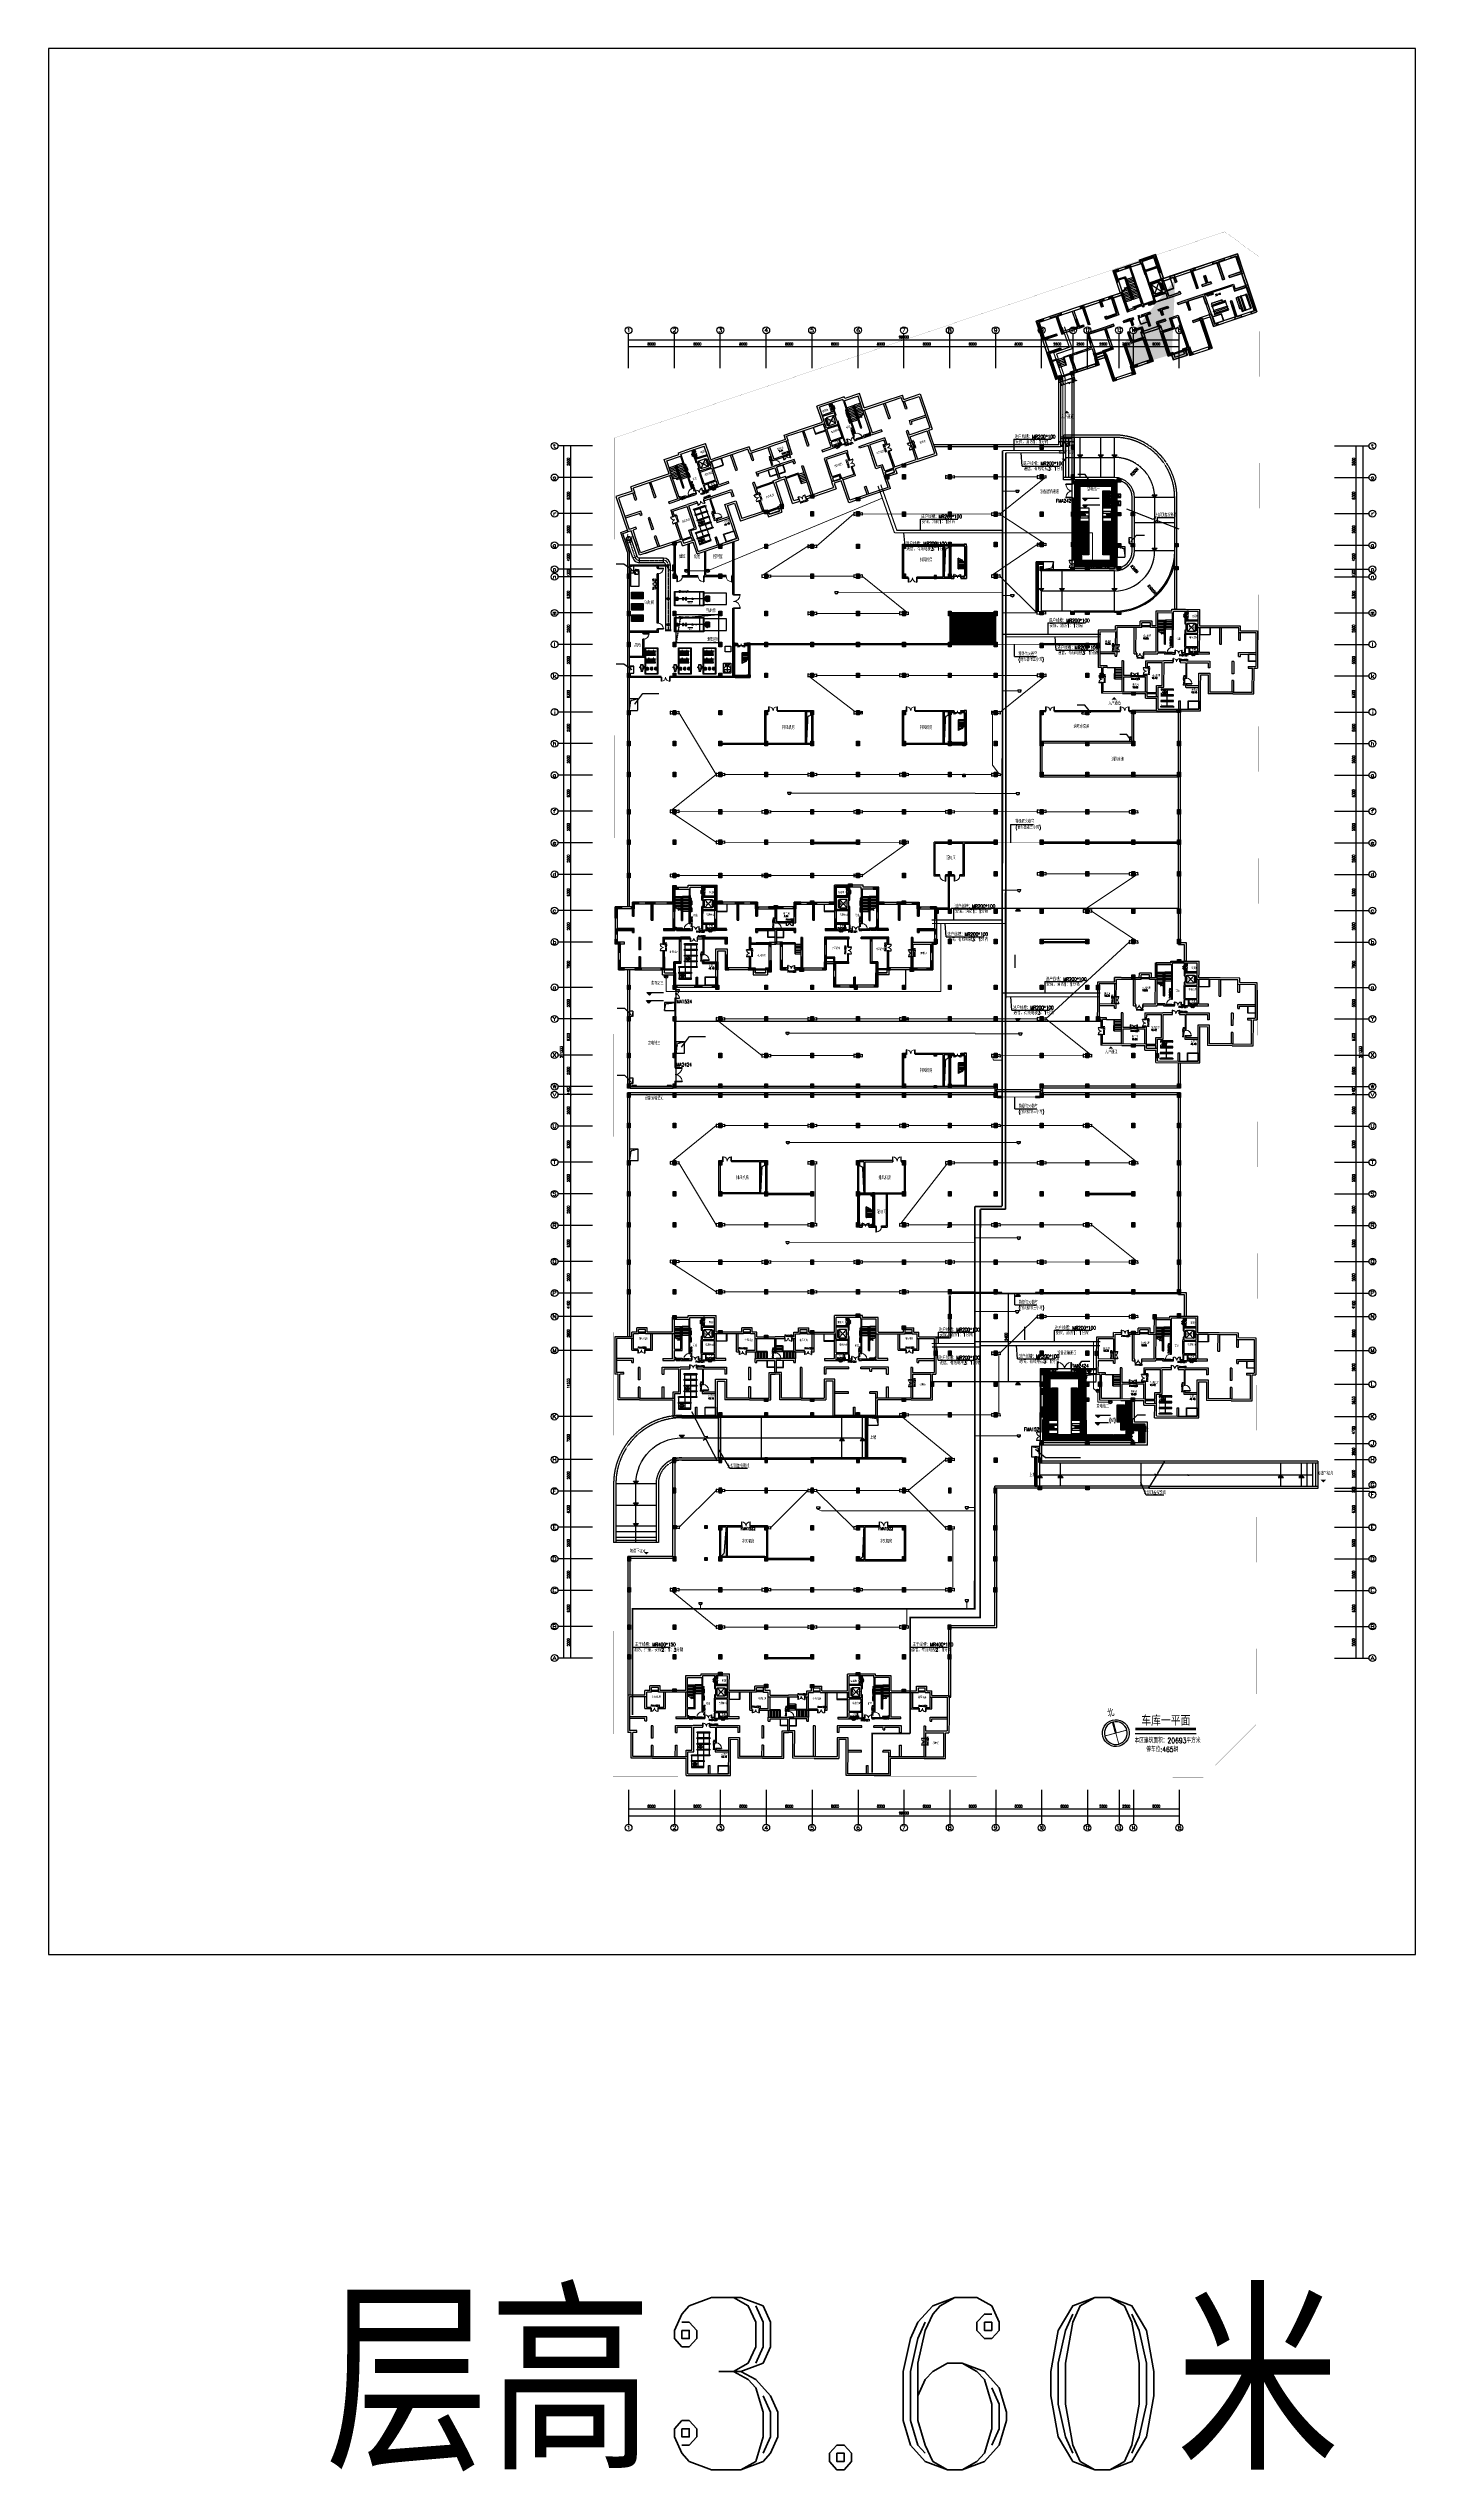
# Model space of a CAD drawing. Extents: x -1348811 to -222202, y -369435 to 53046.
# Drawn here: x -695183 to -456883, y -369435 to 53046 of the extents above; entities that cross this region are included whole.
import ezdxf
from ezdxf.enums import TextEntityAlignment as Align

# ---------------------------------------------------------------- set-up
doc = ezdxf.new("R2010")
doc.units = 0
doc.header["$LTSCALE"] = 10
doc.header["$MEASUREMENT"] = 0
doc.header["$PDMODE"] = 3
for name, pattern in [('BORDER', [1.75, 0.5, -0.25, 0.5, -0.25, 0, -0.25]), ('DASH', [0.35, 0.25, -0.1]), ('DASHDOT', [25.4, 12.7, -6.35, 0, -6.35]), ('DASHED', [0.75, 0.5, -0.25]), ('DASHED2', [0.375, 0.25, -0.125]), ('DOTE', [2.42, 2, -0.2, 0.02, -0.2])]:
    doc.linetypes.add(name, pattern=pattern)
doc.layers.get('0').update_dxf_attribs({"linetype": 'CONTINUOUS'})
doc.layers.get('Defpoints').update_dxf_attribs({"linetype": 'CONTINUOUS'})
for name, color, linetype in [('A-STAIRS', 9, 'CONTINUOUS'), ('AC-build', 221, 'CONTINUOUS'), ('AC-DUCT', 4, 'CONTINUOUS'), ('AC-DUCT-DIM', 70, 'CONTINUOUS'), ('AC-EQUIP', 3, 'CONTINUOUS'), ('ac-heat-gs', 4, 'CONTINUOUS'), ('AC-PIPE-COPPER', 4, 'CONTINUOUS'), ('AC-TEXT', 3, 'CONTINUOUS'), ('AC-XF', 1, 'CONTINUOUS'), ('AXIS', 3, 'CONTINUOUS'), ('AXIS_TEXT', 7, 'CONTINUOUS'), ('COLU', 1, 'CONTINUOUS'), ('COLU_HATCH', 252, 'CONTINUOUS'), ('DIM_ELEV', 3, 'CONTINUOUS'), ('DIM_LEAD', 3, 'CONTINUOUS'), ('DIM_SYMB', 3, 'CONTINUOUS'), ('E-EP', 6, 'CONTINUOUS'), ('E-EP2', 6, 'CONTINUOUS'), ('HT-TEXT', 7, 'CONTINUOUS'), ('jlq', 1, 'CONTINUOUS'), ('JPS-J-0', 6, 'CONTINUOUS'), ('JPS-X', 1, 'BORDER'), ('JPS-X-TEXT', 1, 'CONTINUOUS'), ('JPS-XHS', 7, 'CONTINUOUS'), ('jq-h', 252, 'CONTINUOUS'), ('jz', 121, 'CONTINUOUS'), ('OUTLINE', 93, 'DASH'), ('PUB_DIM', 3, 'CONTINUOUS'), ('PUB_HATCH', 252, 'CONTINUOUS'), ('Q', 1, 'CONTINUOUS'), ('Q-200填充', 252, 'CONTINUOUS'), ('RD-equip', 3, 'CONTINUOUS'), ('RD-text', 4, 'CONTINUOUS'), ('SPACE', 7, 'CONTINUOUS'), ('STAIR', 9, 'CONTINUOUS'), ('STAIRS', 9, 'CONTINUOUS'), ('TEXT', 7, 'CONTINUOUS'), ('TK', 7, 'CONTINUOUS'), ('wall', 8, 'CONTINUOUS'), ('WINDOW', 4, 'CONTINUOUS'), ('WINDOW_TEXT', 6, 'CONTINUOUS'), ('wj', 1, 'CONTINUOUS'), ('图框', 7, 'CONTINUOUS'), ('基坑', 132, 'CONTINUOUS'), ('控制线', 5, 'CONTINUOUS'), ('电气', 6, 'CONTINUOUS'), ('索引', 30, 'CONTINUOUS'), ('锅炉房', 6, 'CONTINUOUS'), ('防火分区', 6, 'CONTINUOUS')]:
    doc.layers.add(name, color=color, linetype=linetype)
doc.layers.add('RD-line', color=2, linetype='CONTINUOUS', lineweight=0)
doc.styles.add('_TCH_AXIS', font='COMPLEX', dxfattribs={"bigfont": 'GBCBIG'})
doc.styles.add('_TCH_DIM', font='SIMPLEX', dxfattribs={"bigfont": 'GBCBIG'})
doc.styles.add('_TCH_SPACE', font='SIMPLEX', dxfattribs={"bigfont": 'GBCBIG'})
doc.styles.add('_TCH_WINDOW', font='SIMPLEX', dxfattribs={"bigfont": 'GBCBIG'})
doc.styles.add('_TEL_DIM', font='SIMPLEX', dxfattribs={"width": 0.8, "height": 3.5, "bigfont": 'HZTXT'})
doc.styles.add('ac-hztxt', font='', dxfattribs={"width": 0.8, "height": 500})
doc.styles.add('COMPLEX', font='COMPLEX')
doc.styles.add('DIM_FONT', font='SIMPLEX', dxfattribs={"width": 0.8, "bigfont": 'HZTXT'})
doc.styles.add('FS', font='tjromans.shx', dxfattribs={"width": 0.7, "bigfont": 'tjhztxt.shx'})
doc.styles.add('FS1', font='txt4', dxfattribs={"width": 0.8, "bigfont": 'fstxt'})
doc.styles.add('FS2', font='tjromans.shx', dxfattribs={"width": 0.8, "bigfont": 'tjhztxt.shx'})
doc.styles.add('HEITI', font='simhei.ttf')
doc.styles.add('JYZ', font='tjromand.shx', dxfattribs={"height": 3, "bigfont": 'tjhztxt.shx'})
doc.styles.add('TEXT', font='tjromans.shx', dxfattribs={"width": 0.8, "height": 400, "bigfont": 'tjhztxt.shx'})
doc.styles.add('TKZ1', font='tjromant.shx', dxfattribs={"width": 0.7, "bigfont": 'tjhts.shx'})
doc.styles.add('TKZ1_tjhts.shx', font='tjromant.shx', dxfattribs={"bigfont": 'tjhts.shx'})
doc.styles.get('ac-hztxt').set_extended_font_data('SimSun-18030')
doc.linetypes.add('BRA', pattern='A,2.8,-0.1,["B",_TEL_DIM,S=0.07,R=0,X=0,Y=-0.12],-0.25', length=3.15)
doc.linetypes.add('CCTV', pattern='A,2.8,-0.1,["V",_TEL_DIM,S=0.07,R=0,X=0,Y=-0.12],-0.25', length=3.15)
doc.dimstyles.new('DIMN150', dxfattribs={"dimscale": 1.5, "dimtxt": 300, "dimasz": 100, "dimexe": 250, "dimexo": 300, "dimgap": 150, "dimtad": 1, "dimdec": 0, "dimzin": 0, "dimdsep": 46, "dimtxsty": 'DIM_FONT', "dimblk": 'ARCHTICK', "dimcen": 0.09, "dimclrt": 7, "dimazin": 2, "dimtfac": 1, "dimtdec": 0, "dimtix": 1, "dimtmove": 2, "dimatfit": 3, "dimfxl": 0, "dimtolj": 1, "dimtzin": 0, "dimarcsym": 0})

# ---------------------------------------------------------------- blocks, each defined once
blk = doc.blocks.new('JG001')
at = {"layer": 'Q-200填充'}
h = blk.add_hatch(color=256, dxfattribs=at)
h.paths.add_polyline_path([(23000, -3300), (22900, -3300), (22900, -3500), (23000, -3500), (25400, -3500), (25400, -3085), (25100, -3085), (25100, -3200), (23300, -3200), (23300, -2450), (23300, -2350), (23300, -200), (23300, -200), (23300, 0), (23000, 0), (23000, 0), (20600, 0), (20600, -200), (23000, -200), (23000, -2350), (20800, -2350), (20800, -1775), (20600, -1775), (20600, -3300), (20600, -3300), (20600, -3500), (20700, -3500), (20800, -3500), (20900, -3500), (20900, -3300), (20800, -3300), (20800, -2550), (23000, -2550)])
h.paths.add_polyline_path([(25950, -4800), (29300, -4800), (29300, -6600), (29000, -6600), (29000, -5100), (26050, -5100), (26050, -6700), (25850, -6700), (25850, -5100), (24800, -5100), (24400, -5100), (24400, -4800)])
h.paths.add_polyline_path([(34450, -5750), (34450, -6050), (36700, -6050), (36700, -10400), (36000, -10400), (36000, -10700), (37000, -10700), (37000, -5750)])
h.paths.add_polyline_path([(35700, 0), (35700, -300), (36700, -300), (36700, -1650), (36700, -3200), (34350, -3200), (34350, -3500), (36700, -3500), (37000, -3500), (37000, -1650), (37000, 0)])
h.paths.add_polyline_path([(34500, 0), (34500, -300), (33450, -300), (33450, -3500), (33150, -3500), (33100, -3500), (33100, -3200), (33150, -3200), (33150, -3200), (33150, -300), (32400, -300), (32400, 0)])
h.paths.add_polyline_path([(33450, -7450), (33150, -7450), (33150, -10400), (33000, -10400), (33000, -10700), (34200, -10700), (34200, -10400), (33450, -10400)])
h.paths.add_polyline_path([(30500, -1850), (30200, -1850), (30200, -3200), (29400, -3200), (29400, -3500), (31050, -3500), (31050, -3200), (30500, -3200)])
h.paths.add_polyline_path([(29200, 0), (28300, 0), (28300, -600), (28300, -800), (28300, -3500), (28600, -3500), (28600, -300), (29200, -300)])
h.paths.add_polyline_path([(25400, -700), (25400, 0), (24500, 0), (24500, -300), (25100, -300), (25100, -1285), (25400, -1285), (25400, -800)], flags=17)
h.paths.add_polyline_path([(29300, -10400), (29900, -10400), (29900, -10700), (29000, -10700), (29000, -8500), (29300, -8500)])
h.paths.add_polyline_path([(17650, 3900), (17650, 3700), (18400, 3700), (18400, 3600), (18600, 3600), (18600, 3700), (18700, 3700), (18700, 3900), (18600, 3900)])
h.paths.add_polyline_path([(20800, 4000), (20800, 3700), (20600, 3700), (20500, 3700), (20500, 3900), (20600, 3900), (20600, 4000), (20600, 4000), (20600, 4200), (23200, 4200), (23200, 2250), (23200, 2150), (23200, 1100), (23000, 1100), (23000, 2150), (20800, 2150), (20800, 1625), (20600, 1625), (20600, 2350), (21750, 2350), (21950, 2350), (21950, 2350), (23000, 2350), (23000, 4000), (21950, 4000)])
h.paths.add_polyline_path([(21200, -5000), (20800, -5000), (20800, -4800), (22600, -4800), (22600, -5000), (21400, -5000), (21400, -6000), (21200, -6000)])
h.paths.add_polyline_path([(11050, -4800), (7800, -4800), (7800, -6600), (8000, -6600), (8000, -5000), (10950, -5000), (10950, -6700), (11150, -6700), (11150, -5000), (12200, -5000), (12600, -5000), (12600, -4800)])
h.paths.add_polyline_path([(9600, -11800), (9600, -14000), (10000, -14000), (10000, -14200), (9400, -14200), (9400, -11800), (9400, -8700), (10950, -8700), (10950, -8600), (11150, -8600), (11150, -8900), (9600, -8900)])
h.paths.add_polyline_path([(13300, -14000), (12900, -14000), (12900, -14200), (13500, -14200), (13500, -13100), (14300, -13100), (14300, -12900), (13500, -12900), (13500, -11800), (13500, -8900), (13550, -8900), (13550, -8700), (13300, -8700), (13300, -11800)])
h.paths.add_polyline_path([(16900, -12900), (16100, -12900), (16100, -13100), (17100, -13100), (17100, -9900), (17100, -8600), (16900, -8600), (16900, -8700), (14700, -8700), (14700, -7100), (14750, -7100), (14750, -6900), (14500, -6900), (14500, -8900), (16900, -8900), (16900, -9900)])
h.paths.add_polyline_path([(27400, -11800), (27400, -14000), (27000, -14000), (27000, -14200), (27600, -14200), (27600, -11800), (27600, -8700), (26050, -8700), (26050, -8600), (25850, -8600), (25850, -8900), (27400, -8900)])
h.paths.add_polyline_path([(2550, -5800), (2550, -6000), (200, -6000), (200, -10500), (1000, -10500), (1000, -10700), (0, -10700), (0, -5800)])
h.paths.add_polyline_path([(17150, -3300), (17150, -3500), (16950, -3500), (16950, -3100), (18400, -3100), (18400, -1600), (18600, -1600), (18600, -3500), (18400, -3500), (18400, -3300)])
h.paths.add_polyline_path([(17025, 2400), (17225, 2400), (17225, -1760), (17025, -1760)])
h.paths.add_polyline_path([(2500, 0), (2500, -200), (3600, -200), (3600, -3500), (3900, -3500), (3900, -3300), (3800, -3300), (3800, -200), (4600, -200), (4600, 0)])
h.paths.add_polyline_path([(3600, -7450), (3800, -7450), (3800, -10500), (4000, -10500), (4000, -10700), (2800, -10700), (2800, -10500), (3600, -10500)])
h.paths.add_polyline_path([(6600, -1850), (6800, -1850), (6800, -3300), (7600, -3300), (7600, -3500), (5950, -3500), (5950, -3300), (6600, -3300)])
h.paths.add_polyline_path([(8100, 0), (8700, 0), (8700, -600), (8700, -800), (8700, -3500), (8500, -3500), (8500, -200), (8100, -200)])
h.paths.add_polyline_path([(11700, -600), (11700, -600), (11700, 0), (12400, 0), (12400, -200), (11900, -200), (11900, -1285), (11700, -1285), (11700, -800)], flags=17)
h.paths.add_polyline_path([(13300, 0), (14000, 0), (14000, -3500), (11700, -3500), (11700, -3085), (11900, -3085), (11900, -3300), (13800, -3300), (13800, -200), (13300, -200)])
h.paths.add_polyline_path([(7800, -10500), (7400, -10500), (7400, -10700), (8000, -10700), (8000, -8500), (7800, -8500)])
h.paths.add_polyline_path([(15800, -5000), (16200, -5000), (16200, -4800), (14400, -4800), (14400, -5000), (15600, -5000), (15600, -6000), (15800, -6000)])
h.paths.add_polyline_path([(15600, -6800), (15800, -6800), (15800, -6900), (17100, -6900), (17100, -8000), (16900, -8000), (16900, -7100), (15550, -7100), (15550, -6900), (15600, -6900)])
h.paths.add_polyline_path([(23700, -14000), (24100, -14000), (24100, -14200), (23500, -14200), (23500, -13100), (22700, -13100), (22700, -12900), (23500, -12900), (23500, -11800), (23500, -8900), (23450, -8900), (23450, -8700), (23700, -8700), (23700, -11800)])
h.paths.add_polyline_path([(20100, -12900), (20900, -12900), (20900, -13100), (19900, -13100), (19900, -9900), (19900, -8600), (20100, -8600), (20100, -8700), (22300, -8700), (22300, -7100), (22250, -7100), (22250, -6900), (22500, -6900), (22500, -8900), (20100, -8900), (20100, -9900)])
h.paths.add_polyline_path([(21400, -6800), (21200, -6800), (21200, -6900), (19900, -6900), (19900, -8000), (20100, -8000), (20100, -7100), (21450, -7100), (21450, -6900), (21400, -6900)])
h.paths.add_polyline_path([(18400, -7100), (18600, -7100), (18600, -5000), (19300, -5000), (19300, -4800), (17700, -4800), (17700, -5000), (18400, -5000)])
h.paths.add_polyline_path([(16450, 3900), (15650, 3900), (15650, 2000), (15850, 2000), (15850, 3700), (16450, 3700)])
h.paths.add_polyline_path([(15950, -3300), (15850, -3300), (15850, -102), (15850, 0), (15650, 0), (15650, -3500), (15950, -3500)])
h.paths.add_polyline_path([(18600, 500), (18600, 2600), (18400, 2600), (18400, 500)])
h.paths.add_polyline_path([(1300, 0), (1300, -200), (200, -200), (200, -1650), (200, -3300), (2650, -3300), (2650, -3500), (200, -3500), (0, -3500), (0, -1650), (0, 0)])
at = {"layer": 'Q'}
for points in [[(1300, 0), (1300, -200), (200, -200), (200, -1650), (200, -3300), (2650, -3300), (2650, -3500), (200, -3500), (200, -3500), (0, -3500), (0, -1650), (0, 0), (1300, 0)], [(16450, 3900), (15650, 3900), (15650, 2000), (15850, 2000), (15850, 3700), (16450, 3700), (16450, 3900)], [(15950, -3300), (15850, -3300), (15850, -102), (15850, 0), (15650, 0), (15650, -3500), (15950, -3500), (15950, -3300)], [(15850, 3700), (15850, 3700)], [(15850, 3700), (15850, 3700)], [(18600, 500), (18600, 500), (18600, 2600), (18400, 2600), (18400, 500), (18600, 500), (18600, 500)], [(20800, 4000), (20800, 3700), (20600, 3700), (20500, 3700), (20500, 3900), (20600, 3900), (20600, 4000), (20600, 4000), (20600, 4200), (23200, 4200), (23200, 2250), (23200, 2150), (23200, 1100), (23000, 1100), (23000, 2150), (20800, 2150), (20800, 1625), (20600, 1625), (20600, 2350), (21750, 2350), (21750, 2350), (21950, 2350), (21950, 2350), (23000, 2350), (23000, 4000), (21950, 4000), (21950, 4000), (20800, 4000)], [(23000, -3300), (22900, -3300), (22900, -3500), (23000, -3500), (25400, -3500), (25400, -3085), (25100, -3085), (25100, -3200), (23300, -3200), (23300, -2450), (23300, -2350), (23300, -200), (23300, -200), (23300, -200), (23300, 0), (23000, 0), (23000, 0), (20600, 0), (20600, -200), (23000, -200), (23000, -2350), (20800, -2350), (20800, -1775), (20600, -1775), (20600, -3300), (20600, -3300), (20600, -3500), (20700, -3500), (20800, -3500), (20900, -3500), (20900, -3300), (20800, -3300), (20800, -2550), (23000, -2550), (23000, -3300)], [(35700, 0), (35700, -300), (36700, -300), (36700, -1650), (36700, -3200), (34350, -3200), (34350, -3500), (36700, -3500), (36700, -3500), (37000, -3500), (37000, -1650), (37000, 0), (35700, 0)], [(2500, 0), (2500, -200), (3600, -200), (3600, -3500), (3900, -3500), (3900, -3300), (3800, -3300), (3800, -200), (4600, -200), (4600, 0), (2500, 0)], [(6600, -1850), (6800, -1850), (6800, -3300), (7600, -3300), (7600, -3500), (5950, -3500), (5950, -3300), (6600, -3300), (6600, -1850)], [(8100, 0), (8700, 0), (8700, -600), (8700, -600), (8700, -800), (8700, -800), (8700, -3500), (8500, -3500), (8500, -200), (8100, -200), (8100, 0)], [(13300, 0), (14000, 0), (14000, -3500), (11700, -3500), (11700, -3085), (11900, -3085), (11900, -3300), (13800, -3300), (13800, -200), (13300, -200), (13300, 0)], [(11700, -600), (11700, -600), (11700, 0), (12400, 0), (12400, -200), (11900, -200), (11900, -1285), (11700, -1285), (11700, -800), (11700, -800), (11700, -600)], [(17150, -3300), (17150, -3500), (16950, -3500), (16950, -3100), (18400, -3100), (18400, -1600), (18600, -1600), (18600, -3500), (18400, -3500), (18400, -3300), (17150, -3300)], [(25400, -700), (25400, -700), (25400, 0), (24500, 0), (24500, -300), (25100, -300), (25100, -1285), (25400, -1285), (25400, -800), (25400, -800), (25400, -700)], [(29200, 0), (28300, 0), (28300, -600), (28300, -600), (28300, -800), (28300, -800), (28300, -3500), (28600, -3500), (28600, -300), (29200, -300), (29200, 0)], [(30500, -1850), (30200, -1850), (30200, -3200), (29400, -3200), (29400, -3500), (31050, -3500), (31050, -3200), (30500, -3200), (30500, -1850)], [(2550, -5800), (2550, -6000), (200, -6000), (200, -10500), (1000, -10500), (1000, -10700), (0, -10700), (0, -5800), (2550, -5800)], [(3600, -7450), (3800, -7450), (3800, -10500), (4000, -10500), (4000, -10700), (2800, -10700), (2800, -10500), (3600, -10500), (3600, -7450)], [(11050, -4800), (7800, -4800), (7800, -6600), (8000, -6600), (8000, -5000), (10950, -5000), (10950, -6700), (11150, -6700), (11150, -5000), (12200, -5000), (12600, -5000), (12600, -4800), (11050, -4800), (11050, -4800)], [(15800, -5000), (16200, -5000), (16200, -4800), (14400, -4800), (14400, -5000), (15600, -5000), (15600, -6000), (15800, -6000), (15800, -5000)], [(16900, -12900), (16100, -12900), (16100, -13100), (17100, -13100), (17100, -9900), (17100, -8600), (16900, -8600), (16900, -8700), (14700, -8700), (14700, -7100), (14750, -7100), (14750, -6900), (14500, -6900), (14500, -8900), (16900, -8900), (16900, -9900), (16900, -12900)], [(15600, -6800), (15800, -6800), (15800, -6900), (17100, -6900), (17100, -8000), (16900, -8000), (16900, -7100), (15550, -7100), (15550, -6900), (15600, -6900), (15600, -6800)], [(18400, -7100), (18600, -7100), (18600, -5000), (19300, -5000), (19300, -4800), (17700, -4800), (17700, -5000), (18400, -5000), (18400, -7100)], [(21400, -6800), (21200, -6800), (21200, -6900), (19900, -6900), (19900, -8000), (20100, -8000), (20100, -7100), (21450, -7100), (21450, -6900), (21400, -6900), (21400, -6800)], [(20100, -12900), (20900, -12900), (20900, -13100), (19900, -13100), (19900, -9900), (19900, -8600), (20100, -8600), (20100, -8700), (22300, -8700), (22300, -7100), (22250, -7100), (22250, -6900), (22500, -6900), (22500, -8900), (20100, -8900), (20100, -9900), (20100, -12900)], [(21200, -5000), (20800, -5000), (20800, -4800), (22600, -4800), (22600, -5000), (21400, -5000), (21400, -6000), (21200, -6000), (21200, -5000)], [(25950, -4800), (29300, -4800), (29300, -6600), (29000, -6600), (29000, -5100), (26050, -5100), (26050, -6700), (25850, -6700), (25850, -5100), (24800, -5100), (24400, -5100), (24400, -4800), (25950, -4800), (25950, -4800)], [(33450, -7450), (33150, -7450), (33150, -10400), (33000, -10400), (33000, -10700), (34200, -10700), (34200, -10400), (33450, -10400), (33450, -7450)], [(34450, -5750), (34450, -6050), (36700, -6050), (36700, -10400), (36000, -10400), (36000, -10700), (37000, -10700), (37000, -5750), (34450, -5750)], [(7800, -10500), (7400, -10500), (7400, -10700), (8000, -10700), (8000, -8500), (7800, -8500), (7800, -10500)], [(29300, -10400), (29900, -10400), (29900, -10700), (29000, -10700), (29000, -8500), (29300, -8500), (29300, -10400)]]:
    blk.add_lwpolyline(points, dxfattribs=at)
for points in [[(17025, 2400), (17225, 2400), (17225, -1760), (17025, -1760)], [(17650, 3900), (17650, 3700), (18400, 3700), (18400, 3600), (18600, 3600), (18600, 3700), (18700, 3700), (18700, 3900), (18600, 3900)], [(34500, 0), (34500, -300), (33450, -300), (33450, -3500), (33150, -3500), (33100, -3500), (33100, -3200), (33150, -3200), (33150, -3200), (33150, -300), (32400, -300), (32400, 0)], [(9600, -11800), (9600, -14000), (10000, -14000), (10000, -14200), (9400, -14200), (9400, -11800), (9400, -8700), (10950, -8700), (10950, -8600), (11150, -8600), (11150, -8900), (9600, -8900)], [(13300, -14000), (12900, -14000), (12900, -14200), (13500, -14200), (13500, -13100), (14300, -13100), (14300, -12900), (13500, -12900), (13500, -11800), (13500, -8900), (13550, -8900), (13550, -8700), (13300, -8700), (13300, -11800)], [(23700, -14000), (24100, -14000), (24100, -14200), (23500, -14200), (23500, -13100), (22700, -13100), (22700, -12900), (23500, -12900), (23500, -11800), (23500, -8900), (23450, -8900), (23450, -8700), (23700, -8700), (23700, -11800)], [(27400, -11800), (27400, -14000), (27000, -14000), (27000, -14200), (27600, -14200), (27600, -11800), (27600, -8700), (26050, -8700), (26050, -8600), (25850, -8600), (25850, -8900), (27400, -8900)]]:
    blk.add_lwpolyline(points, close=True, dxfattribs=at)
blk = doc.blocks.new('gg--1')
at = {"layer": 'Q-200填充'}
h = blk.add_hatch(color=256, dxfattribs=at)
h.paths.add_polyline_path([(5300, -50), (5300, -350), (5100, -350), (5000, -350), (5000, 0), (4950, 0), (4950, -50), (4950, -50), (4950, 300), (7850, 300), (7850, -1750), (7850, -1850), (7850, -2950), (7500, -2950), (7500, -1850), (5300, -1850), (5300, -2425), (5100, -2425), (5100, -1650), (6250, -1650), (6450, -1650), (6450, -1650), (7500, -1650), (7500, -50), (6450, -50)])
h.paths.add_polyline_path([(1525, -1650), (1725, -1650), (1725, -5810), (1525, -5810)], flags=17)
h.paths.add_polyline_path([(10450, -8850), (13800, -8850), (13800, -10650), (13500, -10650), (13500, -9150), (10650, -9150), (10650, -10750), (10350, -10750), (10350, -9150), (9300, -9150), (8900, -9150), (8900, -8850), (10450, -8850)], flags=16)
h.paths.add_polyline_path([(5600, -9150), (5300, -9150), (5300, -8850), (7100, -8850), (7100, -9150), (5900, -9150), (5900, -10050), (5600, -10050)], flags=16)
h.paths.add_polyline_path([(-4450, -8850), (-7800, -8850), (-7800, -10650), (-7500, -10650), (-7500, -9150), (-4650, -9150), (-4650, -10750), (-4350, -10750), (-4350, -9150), (-3300, -9150), (-2900, -9150), (-2900, -8850), (-4450, -8850)])
h.paths.add_polyline_path([(1250, -16800), (600, -16800), (600, -17150), (1600, -17150), (1600, -13950), (1600, -12650), (1250, -12650), (1250, -12650), (-750, -12650), (-750, -11150), (-750, -11150), (-750, -10950), (-1050, -10950), (-1050, -12950), (1250, -12950), (1250, -13950)], flags=16)
h.paths.add_polyline_path([(11750, -15850), (11750, -17900), (11500, -17900), (11500, -18250), (12100, -18250), (12100, -15850), (12100, -12650), (10550, -12650), (10350, -12650), (10350, -12950), (11750, -12950)], flags=16)
h.paths.add_polyline_path([(18950, -9750), (18950, -10050), (21150, -10050), (21150, -14400), (20500, -14400), (20500, -14750), (21500, -14750), (21500, -9750)], flags=16)
h.paths.add_polyline_path([(20200, -4050), (20200, -4400), (21150, -4400), (21150, -5700), (21150, -7250), (18850, -7250), (18850, -7550), (21150, -7550), (21500, -7550), (21500, -5700), (21500, -4050)], flags=17)
h.paths.add_polyline_path([(-12950, -9800), (-12950, -10100), (-15150, -10100), (-15150, -14400), (-14500, -14400), (-14500, -14750), (-15500, -14750), (-15500, -9800)])
h.paths.add_polyline_path([(1650, -7350), (1650, -7550), (1450, -7550), (1450, -7150), (2900, -7150), (2900, -5650), (3100, -5650), (3100, -7550), (2900, -7550), (2900, -7350)], flags=16)
h.paths.add_polyline_path([(-13000, -4050), (-13000, -4400), (-11950, -4400), (-11950, -7600), (-11600, -7600), (-11600, -7300), (-11650, -7300), (-11650, -4400), (-10900, -4400), (-10900, -4050)])
h.paths.add_polyline_path([(-11950, -11500), (-11650, -11500), (-11650, -14400), (-11500, -14400), (-11500, -14750), (-12700, -14750), (-12700, -14400), (-11950, -14400)])
h.paths.add_polyline_path([(19000, -4050), (19000, -4400), (17900, -4400), (17900, -7550), (17600, -7550), (17600, -7250), (17600, -7250), (17600, -4400), (16900, -4400), (16900, -4050)], flags=16)
h.paths.add_polyline_path([(17950, -11500), (17650, -11500), (17650, -14400), (17500, -14400), (17500, -14750), (18700, -14750), (18700, -14400), (17950, -14400)], flags=16)
h.paths.add_polyline_path([(-8950, -5900), (-8650, -5900), (-8650, -7300), (-7900, -7300), (-7900, -7600), (-9550, -7600), (-9550, -7300), (-8950, -7300)])
h.paths.add_polyline_path([(-2200, -4050), (-1500, -4050), (-1500, -7600), (-3900, -7600), (-3900, -7135), (-3600, -7135), (-3600, -7300), (-1800, -7300), (-1800, -4400), (-2200, -4400)], flags=16)
h.paths.add_polyline_path([(400, -9150), (700, -9150), (700, -8850), (-1100, -8850), (-1100, -9150), (100, -9150), (100, -10050), (400, -10050)], flags=16)
h.paths.add_polyline_path([(14950, -5900), (14650, -5900), (14650, -7250), (13900, -7250), (13900, -7550), (15550, -7550), (15550, -7250), (14950, -7250)], flags=16)
h.paths.add_polyline_path([(9900, -5335), (9900, -4050), (9100, -4050), (9100, -4400), (9600, -4400), (9600, -5335)], flags=16)
h.paths.add_polyline_path([(13850, -14400), (14100, -14400), (14100, -14750), (13500, -14750), (13500, -12550), (13850, -12550)], flags=16)
h.paths.add_polyline_path([(4750, -16800), (5400, -16800), (5400, -17150), (4400, -17150), (4400, -13950), (4400, -12650), (4750, -12650), (4750, -12650), (6700, -12650), (6700, -11150), (6700, -10950), (7000, -10950), (7000, -12950), (4750, -12950), (4750, -13950)], flags=16)
h.paths.add_polyline_path([(2850, -11150), (3150, -11150), (3150, -9150), (3800, -9150), (3800, -8850), (2200, -8850), (2200, -9150), (2850, -9150)], flags=16)
h.paths.add_polyline_path([(950, 0), (0, 0), (0, -2050), (350, -2050), (350, -350), (950, -350)], flags=16)
h.paths.add_polyline_path([(450, -7350), (350, -7350), (350, -4152), (350, -4050), (50, -4050), (50, -7550), (450, -7550)], flags=17)
h.paths.add_polyline_path([(2150, 0), (2150, -350), (2900, -350), (2900, -450), (3100, -450), (3100, -350), (3200, -350), (3200, 0), (3100, 0)], flags=16)
h.paths.add_polyline_path([(3100, -3550), (3100, -1450), (2900, -1450), (2900, -3550)], flags=16)
h.paths.add_polyline_path([(5300, -6350), (5300, -5775), (5100, -5775), (5100, -7350), (5100, -7350), (5100, -7550), (5200, -7550), (5300, -7550), (5300, -6550), (7500, -6550), (7500, -7550), (9900, -7550), (9900, -7135), (9600, -7135), (9600, -7250), (7800, -7250), (7800, -6450), (7800, -6350), (7800, -4200), (7800, -4200), (7800, -4200), (7800, -4000), (7500, -4000), (7500, -4000), (5100, -4000), (5100, -4200), (7500, -4200), (7500, -6350)], flags=17)
h.paths.add_polyline_path([(-14200, -4050), (-14200, -4400), (-15150, -4400), (-15150, -5700), (-15150, -7300), (-12850, -7300), (-12850, -7600), (-15150, -7600), (-15500, -7600), (-15500, -5700), (-15500, -4050)])
h.paths.add_polyline_path([(-2600, -17900), (-2350, -17900)], flags=16)
h.paths.add_polyline_path([(-2350, -16800), (-2350, -17900)], flags=17)
edge = h.paths.add_edge_path(flags=16)
edge.add_line((-2600, -18250), (-2000, -18250))
edge.add_line((-2000, -18250), (-2000, -17150))
edge.add_line((-2000, -17150), (1600, -17150))
edge.add_line((1600, -17150), (1600, -12050))
edge.add_line((1600, -12050), (4400, -12050))
edge.add_line((4400, -12050), (4400, -17150))
edge.add_line((4400, -17150), (5050, -17150))
edge.add_line((5050, -17150), (5050, -18000))
edge.add_line((5050, -18000), (7550, -18000))
edge.add_line((7550, -18000), (7550, -17150))
edge.add_line((7550, -17150), (8000, -17150))
edge.add_line((8000, -17150), (8000, -18250))
edge.add_line((8600, -18250), (8000, -18250))
edge.add_line((8600, -17900), (8600, -18250))
edge.add_line((8350, -17900), (8600, -17900))
edge.add_line((8350, -16800), (8350, -17900))
edge.add_line((8350, -16800), (8300, -16800))
edge.add_line((8300, -16800), (8300, -12650))
edge.add_line((7950, -12650), (8300, -12650))
edge.add_line((7950, -12950), (7950, -12650))
edge.add_line((8000, -12950), (7950, -12950))
edge.add_line((8000, -15850), (8000, -12950))
edge.add_line((8000, -16800), (8000, -15850))
edge.add_line((7200, -16800), (8000, -16800))
edge.add_line((7200, -17650), (7200, -16800))
edge.add_line((5400, -17650), (7200, -17650))
edge.add_line((5400, -16800), (5400, -17650))
edge.add_line((4750, -16800), (5400, -16800))
edge.add_line((4750, -11700), (4750, -16800))
edge.add_line((1250, -11700), (4750, -11700))
edge.add_line((1250, -16800), (1250, -11700))
edge.add_line((-2350, -16800), (1250, -16800))
edge.add_line((-2350, -17900), (-2350, -16800))
edge.add_line((-2600, -17900), (-2350, -17900))
edge.add_line((-2600, -17900), (-2600, -18250))
edge = h.paths.add_edge_path(flags=17)
edge.add_line((12800, -4800), (12800, -4050))
edge.add_line((12800, -4050), (21500, -4050))
edge.add_line((21500, -4050), (21500, -14750))
edge.add_line((21500, -14750), (13500, -14750))
edge.add_line((13500, -14750), (13500, -12950))
edge.add_line((13500, -12950), (12100, -12950))
edge.add_line((12100, -12950), (12100, -18250))
edge.add_line((8000, -18250), (12100, -18250))
edge.add_line((8000, -17150), (8000, -18250))
edge.add_line((8000, -17150), (7200, -17150))
edge.add_line((7200, -17650), (7200, -17150))
edge.add_line((7200, -17650), (7200, -16800))
edge.add_line((7200, -16800), (8350, -16800))
edge.add_line((8350, -16800), (8350, -17900))
edge.add_line((8350, -17900), (11750, -17900))
edge.add_line((11750, -17900), (11750, -12600))
edge.add_line((11750, -12600), (13850, -12600))
edge.add_line((13850, -12600), (13850, -14400))
edge.add_line((13850, -14400), (21150, -14400))
edge.add_line((21150, -14400), (21150, -4400))
edge.add_line((21150, -4400), (13100, -4400))
edge.add_line((13100, -4400), (13100, -5000))
edge.add_line((13100, -5000), (13100, -7550))
edge.add_line((13100, -7550), (12800, -7550))
edge.add_line((12800, -7550), (12800, -4850))
edge.add_line((12800, -4850), (12800, -4800))
edge = h.paths.add_edge_path(flags=16)
edge.add_line((13100, -4400), (13400, -4400))
edge.add_line((13400, -4400), (13400, -4050))
edge.add_line((13400, -4050), (12800, -4050))
edge.add_line((12800, -4050), (12800, -4800))
edge.add_line((12800, -4800), (12800, -4850))
edge.add_line((12800, -4850), (12800, -7550))
edge.add_line((12800, -7550), (13100, -7550))
edge.add_line((13100, -5000), (13100, -7550))
edge.add_line((13100, -5000), (13100, -4400))
edge = h.paths.add_edge_path()
edge.add_line((7500, -4400), (9600, -4400))
edge.add_line((13100, -4400), (9600, -4400))
edge.add_line((21150, -4400), (13100, -4400))
edge.add_line((21150, -14400), (21150, -4400))
edge.add_line((13850, -14400), (21150, -14400))
edge.add_line((13850, -12600), (13850, -14400))
edge.add_line((11750, -12600), (13850, -12600))
edge.add_line((11750, -17900), (11750, -12600))
edge.add_line((8350, -17900), (11750, -17900))
edge.add_line((8350, -16800), (8350, -17900))
edge.add_line((7200, -16800), (8350, -16800))
edge.add_line((7200, -17150), (7200, -16800))
edge.add_line((8000, -17150), (7200, -17150))
edge.add_line((8000, -18250), (8000, -17150))
edge.add_line((8000, -18250), (12100, -18250))
edge.add_line((12100, -18250), (12100, -12950))
edge.add_line((12100, -12950), (13500, -12950))
edge.add_line((13500, -12950), (13500, -14750))
edge.add_line((13500, -14750), (21500, -14750))
edge.add_line((21500, -14750), (21500, -4050))
edge.add_line((21500, -4050), (12800, -4050))
edge.add_line((12800, -4050), (9900, -4050))
edge.add_line((9900, -4050), (7850, -4050))
edge.add_line((7850, -4050), (7850, 300))
edge.add_line((7850, 300), (4950, 300))
edge.add_line((4950, 300), (4950, 0))
edge.add_line((4950, 0), (0, 0))
edge.add_line((0, 0), (0, -4050))
edge.add_line((0, -4050), (-3900, -4050))
edge.add_line((-3900, -4050), (-3900, -4250))
edge.add_line((-3900, -4250), (-3900, -5335))
edge.add_line((-3900, -5335), (-3600, -5335))
edge.add_line((-3600, -5335), (-3600, -4400))
edge.add_line((-3600, -4400), (-3550, -4400))
edge.add_line((-3550, -4400), (350, -4400))
edge.add_line((350, -4400), (350, -350))
edge.add_line((350, -350), (5300, -350))
edge.add_line((5300, -350), (5300, -50))
edge.add_line((5300, -50), (7500, -50))
edge.add_line((7500, -50), (7500, -4400))
edge = h.paths.add_edge_path()
edge.add_line((-2600, -18250), (-2000, -18250))
edge.add_line((-2600, -17900), (-2600, -18250))
edge.add_line((-2350, -17900), (-2600, -17900))
edge.add_line((-2350, -16800), (-2350, -17900))
edge.add_line((-2350, -16800), (1250, -16800))
edge.add_line((1250, -16800), (1250, -11700))
edge.add_line((1250, -11700), (4750, -11700))
edge.add_line((4750, -11700), (4750, -16800))
edge.add_line((4750, -16800), (5400, -16800))
edge.add_line((5400, -16800), (5400, -17650))
edge.add_line((5400, -17650), (7200, -17650))
edge.add_line((7200, -17650), (7200, -17150))
edge.add_line((7200, -17150), (7200, -16800))
edge.add_line((7200, -16800), (8000, -16800))
edge.add_line((8000, -16800), (8000, -15850))
edge.add_line((8000, -15850), (8000, -12950))
edge.add_line((8000, -12950), (7950, -12950))
edge.add_line((7950, -12950), (7950, -12650))
edge.add_line((7950, -12650), (8300, -12650))
edge.add_line((8300, -16800), (8300, -12650))
edge.add_line((8350, -16800), (8300, -16800))
edge.add_line((8350, -16800), (8350, -17900))
edge.add_line((8350, -17900), (8600, -17900))
edge.add_line((8600, -17900), (8600, -18250))
edge.add_line((8600, -18250), (8000, -18250))
edge.add_line((8000, -18250), (8000, -17150))
edge.add_line((7550, -17150), (8000, -17150))
edge.add_line((7550, -18000), (7550, -17150))
edge.add_line((5050, -18000), (7550, -18000))
edge.add_line((5050, -17150), (5050, -18000))
edge.add_line((4400, -17150), (5050, -17150))
edge.add_line((4400, -12050), (4400, -17150))
edge.add_line((1600, -12050), (4400, -12050))
edge.add_line((1600, -17150), (1600, -12050))
edge.add_line((-2000, -17150), (1600, -17150))
edge.add_line((-2000, -18250), (-2000, -17150))
edge = h.paths.add_edge_path()
edge.add_line((-3100, -4050), (-3100, -4400))
edge.add_line((-3100, -4400), (-3550, -4400))
edge.add_line((-3550, -4400), (-7150, -4400))
edge.add_line((-7150, -4400), (-7100, -4400))
edge.add_line((-7100, -4400), (-7100, -7550))
edge.add_line((-7100, -7550), (-6800, -7550))
edge.add_line((-6800, -7550), (-6800, -4250))
edge.add_line((-6800, -4250), (-6800, -4050))
edge.add_line((-3900, -4050), (-6800, -4050))
edge.add_line((-3900, -4050), (-3100, -4050))
edge = h.paths.add_edge_path(flags=17)
edge.add_line((12800, -4050), (9900, -4050))
edge.add_line((13400, -4050), (12800, -4050))
edge.add_line((13400, -4400), (13400, -4050))
edge.add_line((13100, -4400), (13400, -4400))
edge.add_line((13100, -4400), (9600, -4400))
edge.add_line((9600, -4400), (7500, -4400))
edge.add_line((7500, -4400), (7500, -50))
edge.add_line((7500, -50), (5300, -50))
edge.add_line((5300, -50), (5300, -350))
edge.add_line((5300, -350), (350, -350))
edge.add_line((350, -350), (350, -4400))
edge.add_line((350, -4400), (-3550, -4400))
edge.add_line((-3550, -4400), (-3600, -4400))
edge.add_line((-3600, -4400), (-3600, -5335))
edge.add_line((-3600, -5335), (-3900, -5335))
edge.add_line((-3900, -5335), (-3900, -4250))
edge.add_line((-3900, -4250), (-3900, -4050))
edge.add_line((0, -4050), (-3900, -4050))
edge.add_line((0, 0), (0, -4050))
edge.add_line((4950, 0), (0, 0))
edge.add_line((4950, 300), (4950, 0))
edge.add_line((7850, 300), (4950, 300))
edge.add_line((7850, -4050), (7850, 300))
edge.add_line((9900, -4050), (7850, -4050))
edge = h.paths.add_edge_path()
edge.add_line((-3900, -4050), (-6800, -4050))
edge.add_line((-7400, -4050), (-6800, -4050))
edge.add_line((-7400, -4050), (-7400, -4400))
edge.add_line((-7150, -4400), (-7400, -4400))
edge.add_line((-3550, -4400), (-7150, -4400))
edge.add_line((-3100, -4400), (-3550, -4400))
edge.add_line((-3100, -4050), (-3100, -4400))
edge.add_line((-3900, -4050), (-3100, -4050))
h.paths.add_polyline_path([(-5500, -18250), (-6100, -18250)], flags=0)
h.paths.add_polyline_path([(-6100, -18250), (-6100, -15850), (-6100, -13800)], flags=0)
h.paths.add_polyline_path([(-6100, -13800), (-7500, -13800)], flags=16)
edge = h.paths.add_edge_path()
edge.add_line((-7500, -14750), (-7500, -13800))
edge.add_line((-6100, -13800), (-7500, -13800))
edge.add_line((-6100, -15850), (-6100, -13800))
edge.add_line((-6100, -18250), (-6100, -15850))
edge.add_line((-6100, -18250), (-5500, -18250))
edge.add_line((-5500, -17900), (-5500, -18250))
edge.add_line((-5500, -17900), (-5750, -17900))
edge.add_line((-5750, -17900), (-5750, -13450))
edge.add_line((-5750, -13450), (-5800, -13450))
edge.add_line((-5800, -13450), (-5800, -12950))
edge.add_line((-5800, -12950), (-5750, -12950))
edge.add_line((-5750, -12950), (-4350, -12950))
edge.add_line((-4350, -12950), (-4350, -12650))
edge.add_line((-4350, -12650), (-4550, -12650))
edge.add_line((-4550, -12650), (-6100, -12650))
edge.add_line((-6100, -12650), (-6100, -13450))
edge.add_line((-6100, -13450), (-7500, -13450))
edge.add_line((-7500, -13450), (-7500, -12550))
edge.add_line((-7500, -12550), (-7800, -12550))
edge.add_line((-7800, -12550), (-7800, -13450))
edge.add_line((-7800, -13450), (-7850, -13450))
edge.add_line((-7850, -13450), (-7850, -14400))
edge.add_line((-7850, -14400), (-8100, -14400))
edge.add_line((-8100, -14400), (-8100, -14750))
edge.add_line((-8100, -14750), (-7500, -14750))
edge = h.paths.add_edge_path(flags=16)
edge.add_line((-7500, -14750), (-7500, -13800))
edge.add_line((-8100, -14750), (-7500, -14750))
edge.add_line((-8100, -14400), (-8100, -14750))
edge.add_line((-7850, -14400), (-8100, -14400))
edge.add_line((-7850, -14400), (-7850, -13450))
edge.add_line((-7850, -13450), (-5750, -13450))
edge.add_line((-5750, -13450), (-5750, -17900))
edge.add_line((-5750, -17900), (-5500, -17900))
edge.add_line((-5500, -17900), (-5500, -18250))
edge.add_line((-5500, -18250), (-6100, -18250))
edge.add_line((-6100, -13800), (-6100, -18250))
edge.add_line((-7500, -13800), (-6100, -13800))
h.paths.add_polyline_path([(-7850, -14400), (-7850, -13450)], flags=0)
edge = h.paths.add_edge_path(flags=17)
edge.add_line((-7850, -13450), (-5750, -13450))
edge.add_line((-7850, -13450), (-7800, -13450))
edge.add_line((-7800, -13450), (-7800, -12550))
edge.add_line((-7500, -12550), (-7800, -12550))
edge.add_line((-7500, -13450), (-7500, -12550))
edge.add_line((-6100, -13450), (-7500, -13450))
edge.add_line((-6100, -13450), (-6100, -12650))
edge.add_line((-6100, -12650), (-4550, -12650))
edge.add_line((-4550, -12650), (-4350, -12650))
edge.add_line((-4350, -12650), (-4350, -12950))
edge.add_line((-4350, -12950), (-5750, -12950))
edge.add_line((-5800, -12950), (-5750, -12950))
edge.add_line((-5800, -13450), (-5800, -12950))
edge.add_line((-5750, -13450), (-5800, -13450))
edge = h.paths.add_edge_path()
edge.add_line((-7150, -4400), (-7100, -4400))
edge.add_line((-7150, -4400), (-7400, -4400))
edge.add_line((-7400, -4400), (-7400, -4050))
edge.add_line((-7400, -4050), (-6800, -4050))
edge.add_line((-6800, -4050), (-6800, -4250))
edge.add_line((-6800, -4250), (-6800, -7550))
edge.add_line((-6800, -7550), (-7100, -7550))
edge.add_line((-7100, -4400), (-7100, -7550))
h.paths.add_polyline_path([(300, -10850), (1400, -10850), (1700, -10850), (1700, -11700), (1400, -11700), (1400, -11150), (50, -11150), (50, -10850), (100, -10850)], flags=16)
h.paths.add_polyline_path([(5700, -10850), (4600, -10850), (4300, -10850), (4300, -11700), (4600, -11700), (4600, -11150), (5950, -11150), (5950, -10850), (5900, -10850)], flags=16)
edge = h.paths.add_edge_path(flags=17)
edge.add_line((9600, -5000), (9600, -5000))
edge.add_line((9600, -5000), (9600, -5335))
edge.add_line((5050, -17150), (5050, -18000))
edge.add_line((5050, -18000), (7550, -18000))
edge.add_line((7550, -18000), (7550, -17150))
edge.add_line((-2350, -16800), (-2300, -16800))
edge.add_line((-2300, -16800), (-2300, -12650))
for points in [[(-6800, -4400), (-7100, -4400), (-7100, -7550), (-6800, -7550)], [(-3600, -4400), (-3900, -4400), (-3900, -5335), (-3600, -5335)], [(13100, -5000), (13100, -4400), (12800, -4400), (12800, -4800), (12800, -4850), (12800, -7550), (13100, -7550)], [(-2000, -12950), (-1950, -12950), (-1950, -12650), (-2300, -12650), (-2300, -16800), (-2000, -16800), (-2000, -15850)], [(8300, -12650), (7950, -12650), (7950, -12950), (8000, -12950), (8000, -15850), (8000, -16800), (8300, -16800)]]:
    blk.add_hatch(color=256, dxfattribs=at).paths.add_polyline_path(points)
h = blk.add_hatch(color=256, dxfattribs=at)
h.paths.add_polyline_path([(-7500, -12550), (-7800, -12550), (-7800, -13450), (-7500, -13450)])
h.paths.add_polyline_path([(-4350, -12650), (-4550, -12650), (-6100, -12650), (-6100, -13450), (-5800, -13450), (-5800, -12950), (-5750, -12950), (-4350, -12950)])
at = {"layer": 'Q'}
for p, q in [((-6100, -13450), (-7500, -13450)), ((-6100, -13850), (-7500, -13850))]:
    blk.add_line(p, q, dxfattribs=at)
for points in [[(-2600, -18250), (-2000, -18250), (-2000, -17150), (1600, -17150), (1600, -12050), (4400, -12050), (4400, -17150), (5000, -17150), (5000, -18050), (7600, -18050), (7600, -17150), (8000, -17150), (8000, -18250), (12100, -18250), (12100, -12950), (13500, -12950), (13500, -14750), (21500, -14750), (21500, -4050), (12800, -4050), (12800, -4050), (9900, -4050), (9900, -4050), (7900, -4050), (7900, 350), (4900, 350), (4900, 50), (-50, 50), (-50, -4050), (-3900, -4050), (-3900, -4050), (-6800, -4050), (-6800, -4050), (-15500, -4050), (-15500, -14750), (-14850, -14750), (-14850, -14750)], [(5300, -50), (5300, -350), (5100, -350), (5000, -350), (5000, 0), (4950, 0), (4950, -50), (4950, -50), (4950, 300), (7850, 300), (7850, -1750), (7850, -1850), (7850, -2950), (7500, -2950), (7500, -1850), (5300, -1850), (5300, -2425), (5100, -2425), (5100, -1650), (6250, -1650), (6250, -1650), (6450, -1650), (6450, -1650), (7500, -1650), (7500, -50), (6450, -50), (6450, -50), (5300, -50)], [(-14200, -4050), (-14200, -4400), (-15150, -4400), (-15150, -5700), (-15150, -7300), (-12850, -7300), (-12850, -7600), (-15150, -7600), (-15150, -7600), (-15500, -7600), (-15500, -5700), (-15500, -4050), (-14200, -4050)], [(-2600, -17850), (-2400, -17850), (-2400, -16750), (1200, -16750), (1200, -11650), (4800, -11650), (4800, -16750), (5400, -16750), (5400, -17650), (7200, -17650), (7200, -16750), (8400, -16750), (8400, -17850), (11700, -17850), (11700, -12550), (13900, -12550), (13900, -14350), (21100, -14350), (21100, -4450), (12800, -4450), (9900, -4450), (7500, -4450), (7500, -50), (5300, -50), (5300, -350), (350, -350), (350, -4450), (-3900, -4450), (-6800, -4450), (-15100, -4450), (-15100, -14350), (-14850, -14350)], [(-13000, -4050), (-13000, -4400), (-11950, -4400), (-11950, -7600), (-11600, -7600), (-11600, -7300), (-11650, -7300), (-11650, -4400), (-10900, -4400), (-10900, -4050), (-13000, -4050)], [(-7400, -4050), (-6800, -4050), (-6800, -4050), (-6800, -4050), (-6800, -4250), (-6800, -4250), (-6800, -7550), (-7100, -7550)], [(-7150, -4400), (-7150, -4400), (-7400, -4400), (-7400, -4050)], [(-2200, -4050), (-1500, -4050), (-1500, -7600), (-3900, -7600), (-3900, -7135), (-3600, -7135), (-3600, -7300), (-1800, -7300), (-1800, -4400), (-2200, -4400), (-2200, -4050)], [(-3900, -4050), (-3900, -4050), (-3900, -4050), (-3100, -4050), (-3100, -4400), (-3550, -4400), (-3550, -4400)], [(-3600, -5335), (-3900, -5335), (-3900, -4250), (-3900, -4250), (-3900, -4050)], [(950, 0), (0, 0), (0, -2050), (350, -2050), (350, -350), (950, -350), (950, 0)], [(450, -7350), (350, -7350), (350, -4152), (350, -4050), (50, -4050), (50, -7550), (450, -7550), (450, -7350)], [(350, -350), (350, -350)], [(350, -350), (350, -350)], [(3100, -3550), (3100, -3550), (3100, -1450), (2900, -1450), (2900, -3550), (3100, -3550), (3100, -3550)], [(5300, -6350), (5300, -5775), (5100, -5775), (5100, -7350), (5100, -7350), (5100, -7550), (5200, -7550), (5300, -7550), (5300, -6550), (7500, -6550), (7500, -7550), (9900, -7550), (9900, -7135), (9600, -7135), (9600, -7250), (7800, -7250), (7800, -6450), (7800, -6350), (7800, -4200), (7800, -4200), (7800, -4200), (7800, -4000), (7500, -4000), (7500, -4000), (5100, -4000), (5100, -4200), (7500, -4200), (7500, -6350), (5300, -6350)], [(9900, -5335), (9900, -5335), (9900, -4050), (9100, -4050), (9100, -4400), (9600, -4400), (9600, -5335), (9900, -5335)], [(13400, -4050), (12800, -4050), (12800, -4800), (12800, -4800), (12800, -4850), (12800, -4850), (12800, -7550), (13100, -7550)], [(13100, -5000), (13100, -4400), (13400, -4400), (13400, -4050)], [(19000, -4050), (19000, -4400), (17900, -4400), (17900, -7550), (17600, -7550), (17600, -7250), (17600, -7250), (17600, -4400), (16900, -4400), (16900, -4050), (19000, -4050)], [(20200, -4050), (20200, -4400), (21150, -4400), (21150, -5700), (21150, -7250), (18850, -7250), (18850, -7550), (21150, -7550), (21150, -7550), (21500, -7550), (21500, -5700), (21500, -4050), (20200, -4050)], [(-8950, -5900), (-8650, -5900), (-8650, -7300), (-7900, -7300), (-7900, -7600), (-9550, -7600), (-9550, -7300), (-8950, -7300), (-8950, -5900)], [(-7150, -4400), (-7100, -4400), (-7100, -7550)], [(-3550, -4400), (-3600, -4400), (-3600, -5335)], [(1650, -7350), (1650, -7550), (1450, -7550), (1450, -7150), (2900, -7150), (2900, -5650), (3100, -5650), (3100, -7550), (2900, -7550), (2900, -7350), (1650, -7350)], [(9600, -5000), (9600, -5000), (9600, -5335)], [(13100, -5000), (13100, -5000), (13100, -7550)], [(14950, -5900), (14650, -5900), (14650, -7250), (13900, -7250), (13900, -7550), (15550, -7550), (15550, -7250), (14950, -7250), (14950, -5900)], [(-12950, -9800), (-12950, -10100), (-15150, -10100), (-15150, -14400), (-14500, -14400), (-14500, -14750), (-15500, -14750), (-15500, -9800), (-12950, -9800)], [(-11950, -11500), (-11650, -11500), (-11650, -14400), (-11500, -14400), (-11500, -14750), (-12700, -14750), (-12700, -14400), (-11950, -14400), (-11950, -11500)], [(-7850, -13450), (-7800, -13450), (-7800, -12550)], [(-4450, -8850), (-7800, -8850), (-7800, -10650), (-7500, -10650), (-7500, -9150), (-4650, -9150), (-4650, -10750), (-4350, -10750), (-4350, -9150), (-3300, -9150), (-2900, -9150), (-2900, -8850), (-4450, -8850), (-4450, -8850)], [(-7500, -13450), (-7500, -12550), (-7800, -12550)], [(-6100, -13450), (-6100, -12650), (-4550, -12650), (-4550, -12650), (-4350, -12650), (-4350, -12950), (-5750, -12950)], [(-2350, -16800), (-2350, -17850), (-2600, -17850), (-2600, -18250), (-2000, -18250), (-2000, -17150), (-1200, -17150), (-1200, -16800), (-2000, -16800), (-2000, -15850), (-2000, -12950), (-1950, -12950), (-1950, -12650), (-2300, -12650)], [(-2350, -16800), (-2300, -16800), (-2300, -12650)], [(400, -9150), (700, -9150), (700, -8850), (-1100, -8850), (-1100, -9150), (100, -9150), (100, -10050), (400, -10050), (400, -9150)], [(1250, -16800), (600, -16800), (600, -17150), (1600, -17150), (1600, -13950), (1600, -12650), (1250, -12650), (1250, -12650), (-750, -12650), (-750, -11150), (-750, -11150), (-750, -10950), (-1050, -10950), (-1050, -12950), (1250, -12950), (1250, -13950), (1250, -16800)], [(1400, -10850), (1700, -10850), (1700, -11700), (1400, -11700), (1400, -11150), (50, -11150), (50, -10850), (100, -10850), (100, -10850)], [(100, -10850), (300, -10850)], [(300, -10850), (1400, -10850), (1400, -10850)], [(2850, -11150), (3150, -11150), (3150, -9150), (3800, -9150), (3800, -8850), (2200, -8850), (2200, -9150), (2850, -9150), (2850, -11150)], [(4600, -10850), (4300, -10850), (4300, -11700), (4600, -11700), (4600, -11150), (5950, -11150), (5950, -10850), (5900, -10850), (5900, -10850)], [(4750, -16800), (5400, -16800), (5400, -17150), (4400, -17150), (4400, -13950), (4400, -12650), (4750, -12650), (4750, -12650), (6700, -12650), (6700, -11150), (6700, -11150), (6700, -10950), (7000, -10950), (7000, -12950), (4750, -12950), (4750, -13950), (4750, -16800)], [(5700, -10850), (4600, -10850), (4600, -10850)], [(5600, -9150), (5300, -9150), (5300, -8850), (7100, -8850), (7100, -9150), (5900, -9150), (5900, -10050), (5600, -10050), (5600, -9150)], [(5900, -10850), (5700, -10850)], [(8350, -16800), (8350, -17900), (8600, -17900), (8600, -18250), (8000, -18250), (8000, -17150), (7200, -17150), (7200, -16800), (8000, -16800), (8000, -15850), (8000, -12950), (7950, -12950), (7950, -12650), (8300, -12650)], [(8350, -16800), (8300, -16800), (8300, -12650)], [(10450, -8850), (13800, -8850), (13800, -10650), (13500, -10650), (13500, -9150), (10650, -9150), (10650, -10750), (10350, -10750), (10350, -9150), (9300, -9150), (8900, -9150), (8900, -8850), (10450, -8850), (10450, -8850)], [(13850, -14400), (14100, -14400), (14100, -14750), (13500, -14750), (13500, -12550), (13850, -12550), (13850, -14400)], [(17950, -11500), (17650, -11500), (17650, -14400), (17500, -14400), (17500, -14750), (18700, -14750), (18700, -14400), (17950, -14400), (17950, -11500)], [(18950, -9750), (18950, -10050), (21150, -10050), (21150, -14400), (20500, -14400), (20500, -14750), (21500, -14750), (21500, -9750), (18950, -9750)], [(-12700, -14400), (-12700, -14400), (-7850, -14400), (-7850, -13450), (-5750, -13450), (-5750, -17850), (-5500, -17850)], [(-12700, -14350), (-7900, -14350), (-7900, -13450), (-5700, -13450), (-5700, -17850), (-5500, -17850)], [(-12350, -14750), (-12350, -14750), (-7500, -14750), (-7500, -13850), (-6100, -13850), (-6100, -18250), (-5500, -18250)], [(-7850, -14400), (-8100, -14400), (-8100, -14750), (-7500, -14750), (-7500, -13850)], [(-7850, -13450), (-7850, -14400)], [(-5750, -13450), (-5750, -15850), (-5750, -17850), (-5500, -17850), (-5500, -18250), (-6100, -18250), (-6100, -15850), (-6100, -13850)], [(-5750, -13450), (-5800, -13450), (-5800, -12950)], [(-5800, -12950), (-5750, -12950)], [(5050, -17150), (5050, -18000), (7550, -18000), (7550, -17150)], [(5400, -17150), (5400, -17650), (7200, -17650), (7200, -17150)]]:
    blk.add_lwpolyline(points, dxfattribs=at)
for points in [[(1525, -1650), (1725, -1650), (1725, -5810), (1525, -5810)], [(2150, 0), (2150, -350), (2900, -350), (2900, -400), (3100, -400), (3100, -350), (3200, -350), (3200, 0), (3100, 0)], [(11750, -15850), (11750, -17900), (11500, -17900), (11500, -18250), (12100, -18250), (12100, -15850), (12100, -12650), (10550, -12650), (10550, -12650), (10350, -12650), (10350, -12950), (11750, -12950)]]:
    blk.add_lwpolyline(points, close=True, dxfattribs=at)
blk = doc.blocks.new('p1111')
at = {"layer": 'DIM_SYMB'}
for points in [[(15850, 158), (16412, 412), (16568, 253), (16462, 666), (16617, 505), (17025, 690)], [(500, -11995), (1887, -11995), (1964, -11785), (2038, -12205), (2112, -11995), (3500, -11995)]]:
    blk.add_lwpolyline(points, dxfattribs=at)
for points in [[(17835, 1880, 0, 0, 0), (17835, -1460, 80, 0, 0), (17835, -1760, 0, 0, 0)], [(16415, -1760, 0, 0, 0), (16415, -760, 80, 0, 0), (16415, -460, 0, 0, 0)], [(1900, -7550, 0, 0, 0), (1900, -8650, 80, 0, 0), (1900, -8950, 0, 0, 0)]]:
    blk.add_lwpolyline(points, format="xyseb", dxfattribs=at)
at = {"layer": 'JPS-J-0'}
for p, q in [((17150, -5100), (17150, -4700)), ((17350, -5100), (17350, -4700))]:
    blk.add_line(p, q, dxfattribs=at)
at = {"layer": 'JPS-J-0', "linetype": 'DASH'}
for points in [[(23300, -400), (24500, -400), (24500, -2200), (23300, -2200)], [(17150, -5100), (18350, -5100), (18350, -6300), (17150, -6300)], [(31900, -6800), (29900, -6800), (29900, -7200), (31900, -7200)], [(29900, -7200), (29900, -8700), (32400, -8700), (32400, -7200)], [(34700, -9250), (34700, -7250), (34300, -7250), (34300, -9250)], [(36200, -7250), (34700, -7250), (34700, -9750), (36200, -9750)], [(29400, -9100), (29400, -10300), (31000, -10300), (31000, -9100)]]:
    blk.add_lwpolyline(points, close=True, dxfattribs=at)
at = {"layer": 'JPS-J-0'}
blk.add_lwpolyline([(23300, -2250), (24550, -2250), (24550, -400)], dxfattribs=at)
for points in [[(17100, -5100), (18350, -5100), (18350, -6350), (17100, -6350)], [(29400, -9050), (29400, -10300), (31050, -10300), (31050, -9050)]]:
    blk.add_lwpolyline(points, close=True, dxfattribs=at)
at = {"layer": 'JPS-J-0', "color": 2}
for points in [[(29850, -7300), (32450, -7300), (32450, -7100), (29850, -7100)], [(29850, -8300), (32450, -8300), (32450, -8100), (29850, -8100)], [(34600, -7200), (34600, -9800), (34800, -9800), (34800, -7200)], [(35100, -7200), (35100, -9800), (35300, -9800), (35300, -7200)], [(36100, -7200), (36100, -9800), (36300, -9800), (36300, -7200)], [(29850, -8800), (32450, -8800), (32450, -8600), (29850, -8600)]]:
    blk.add_lwpolyline(points, close=True, dxfattribs=at)
at = {"layer": 'OUTLINE'}
blk.add_lwpolyline([(8000, -8900), (9400, -8900), (9400, -9400), (8000, -9400)], close=True, dxfattribs=at)
at = {"layer": 'Q', "color": 3}
blk.add_lwpolyline([(20900, -13600), (22700, -13600), (22700, -13100), (20900, -13100)], close=True, dxfattribs=at)
at = {"layer": 'STAIR'}
for p, q in [((15850, 60), (16955, 60)), ((16207, 320), (16955, 320)), ((16484, 580), (16545, 580)), ((16782, 580), (16955, 580)), ((16955, 658), (16955, -1760)), ((16995, 676), (16995, -1760)), ((16995, 580), (17025, 580)), ((16995, 320), (17025, 320)), ((16995, 60), (17025, 60)), ((18400, 1880), (17225, 1880)), ((17255, 1620), (17225, 1620)), ((17255, 1360), (17225, 1360)), ((17255, 1100), (17225, 1100)), ((17255, 840), (17225, 840)), ((17255, 580), (17225, 580)), ((17255, 320), (17225, 320)), ((17255, 60), (17225, 60)), ((17255, 1880), (17255, -1760)), ((17295, 1880), (17295, -1760)), ((18400, 1620), (17295, 1620)), ((18400, 1360), (17295, 1360)), ((18400, 1100), (17295, 1100)), ((18400, 840), (17295, 840)), ((18400, 580), (17295, 580)), ((18400, 320), (17295, 320)), ((18400, 60), (17295, 60)), ((15850, -200), (16955, -200)), ((15850, -460), (16955, -460)), ((15850, -720), (16955, -720)), ((15850, -980), (16955, -980)), ((15850, -1240), (16955, -1240)), ((15850, -1500), (16955, -1500)), ((15850, -1760), (17025, -1760)), ((16995, -200), (17025, -200)), ((16995, -460), (17025, -460)), ((16995, -720), (17025, -720)), ((16995, -980), (17025, -980)), ((16995, -1240), (17025, -1240)), ((16995, -1500), (17025, -1500)), ((17255, -200), (17225, -200)), ((17255, -460), (17225, -460)), ((17255, -720), (17225, -720)), ((17255, -980), (17225, -980)), ((17255, -1240), (17225, -1240)), ((17255, -1500), (17225, -1500)), ((18400, -1760), (17225, -1760)), ((18400, -200), (17295, -200)), ((18400, -460), (17295, -460)), ((18400, -720), (17295, -720)), ((18400, -980), (17295, -980)), ((18400, -1240), (17295, -1240)), ((18400, -1500), (17295, -1500))]:
    blk.add_line(p, q, dxfattribs=at)
at = {"layer": 'STAIRS'}
for p, q in [((20800, -725), (20800, -1825)), ((1300, -7450), (400, -7450)), ((400, -7475), (1275, -7475)), ((400, -7525), (1225, -7525)), ((1200, -7550), (400, -7550)), ((1200, -8950), (1200, -7550)), ((1225, -8950), (1225, -7525)), ((1275, -8950), (1275, -7475)), ((1300, -8950), (1300, -7450)), ((2500, -7550), (1300, -7550)), ((2500, -7830), (1300, -7830)), ((2500, -8110), (1300, -8110)), ((2500, -8390), (1300, -8390)), ((3550, -7450), (2500, -7450)), ((2500, -8950), (2500, -7450)), ((3550, -7475), (2525, -7475)), ((2525, -8950), (2525, -7475)), ((3550, -7525), (2575, -7525)), ((2575, -8950), (2575, -7525)), ((3550, -7550), (2600, -7550)), ((2600, -8950), (2600, -7550)), ((1300, -8950), (1200, -8950)), ((2500, -8670), (1300, -8670)), ((2500, -8950), (1300, -8950)), ((2500, -8950), (2600, -8950))]:
    blk.add_line(p, q, dxfattribs=at)
for points in [[(22442, -300), (22442, -2100), (21026, -2100), (21026, -300), (22442, -2100)], [(22628, -1860), (22628, -540), (22814, -540), (22814, -1860)]]:
    blk.add_lwpolyline(points, close=True, dxfattribs=at)
blk.add_lwpolyline([(21026, -300), (22442, -300), (21026, -2100)], dxfattribs=at)
at = {"layer": 'wall'}
for p, q in [((20400, 4400), (23400, 4400)), ((20400, 4400), (20400, 4100)), ((23400, 4400), (23400, 2250)), ((15450, 4100), (15450, 0)), ((15450, 4100), (18500, 4100)), ((15850, 3700), (15850, -100)), ((15850, 3700), (18500, 3700)), ((17025, 2400), (15850, 2400)), ((17025, 2200), (15850, 2200)), ((17025, 2400), (17025, -1760)), ((17225, 2400), (17025, 2400)), ((17225, 2400), (17225, -1760)), ((18400, 3700), (18400, -3000)), ((18500, 4100), (20400, 4100)), ((18500, 3700), (20800, 3700)), ((18600, 3700), (18600, -3100)), ((20600, 3700), (20600, 2250)), ((20600, 2250), (20600, -100)), ((20647, 2335), (20647, 2335)), ((20753, 2165), (20753, 2165)), ((20800, 4000), (23000, 4000)), ((20800, 4000), (20800, 3700)), ((20800, 3700), (20800, 2350)), ((20800, 2350), (23000, 2350)), ((20800, 2150), (23000, 2150)), ((20800, 2150), (20800, 0)), ((23000, 4000), (23000, 2250)), ((23000, 2250), (23000, -400)), ((23400, 2250), (23400, 0)), ((37000, 0), (37000, -3400)), ((3700, 0), (0, 0)), ((0, 0), (0, -3400)), ((0, -3400), (0, -5900)), ((3700, -400), (400, -400)), ((400, -400), (400, -3400)), ((400, -3200), (2650, -3200)), ((400, -3400), (400, -5900)), ((400, -3500), (2650, -3500)), ((2650, -3200), (2650, -3500)), ((3550, -3500), (3550, -400)), ((6700, -3500), (3550, -3500)), ((6700, 0), (3700, 0)), ((6700, -400), (3700, -400)), ((3850, -3200), (3850, -400)), ((6500, -3200), (3850, -3200)), ((6500, -400), (6500, -3200)), ((8600, 0), (6700, 0)), ((8600, -400), (6700, -400)), ((6700, -3500), (7600, -3500)), ((6800, -400), (6800, -3200)), ((6800, -3200), (7600, -3200)), ((7600, -3200), (7600, -3500)), ((8400, -400), (8400, -3500)), ((8700, -3500), (8400, -3500)), ((11800, 0), (8600, 0)), ((11800, -400), (8600, -400)), ((8700, -400), (8700, -3500)), ((11600, -400), (11600, -1285)), ((11900, -1285), (11600, -1285)), ((11600, -3085), (11600, -3500)), ((11900, -3085), (11600, -3085)), ((14000, -3500), (11600, -3500)), ((13900, 0), (11800, 0)), ((13900, -400), (11800, -400)), ((11900, -400), (11900, -1285)), ((11900, -3085), (11900, -3200)), ((13700, -3200), (11900, -3200)), ((13700, -400), (13700, -3200)), ((13900, 0), (15450, 0)), ((13900, -400), (15550, -400)), ((14000, -400), (14000, -3500)), ((15550, -400), (15550, -3500)), ((15850, -3500), (15550, -3500)), ((15850, -100), (15850, -3500)), ((15850, -3200), (16850, -3200)), ((15850, -3500), (17150, -3500)), ((16850, -3200), (16850, -3000)), ((16850, -3000), (18400, -3000)), ((17225, -1760), (17025, -1760)), ((17150, -3500), (17150, -3300)), ((17150, -3300), (18400, -3300)), ((18400, -3300), (18400, -3600)), ((18600, -3600), (18400, -3600)), ((18600, -3100), (20600, -3100)), ((18600, -3300), (18600, -3600)), ((18600, -3300), (20600, -3300)), ((20600, -100), (20600, -2450)), ((20600, -2450), (20600, -3100)), ((20600, -3300), (20600, -3500)), ((20600, -3500), (23100, -3500)), ((20800, 0), (23000, 0)), ((20800, -200), (23000, -200)), ((20800, -200), (20800, -2350)), ((20800, -2350), (23000, -2350)), ((20800, -2550), (23000, -2550)), ((20800, -2550), (20800, -3200)), ((20800, -3200), (20800, -3400)), ((20800, -3400), (23000, -3400)), ((23000, -200), (23000, -2350)), ((23000, -400), (25300, -400)), ((23000, -2550), (23000, -3400)), ((23100, -3500), (25400, -3500)), ((23300, -400), (23300, -2450)), ((23300, -2450), (23300, -3200)), ((23300, -3200), (25100, -3200)), ((23400, 0), (25300, 0)), ((25100, -400), (25100, -1285)), ((25400, -1285), (25100, -1285)), ((25100, -3085), (25100, -3200)), ((25400, -3085), (25100, -3085)), ((25300, 0), (28400, 0)), ((25300, -400), (28400, -400)), ((25400, -400), (25400, -1285)), ((25400, -3085), (25400, -3500)), ((28300, -400), (28300, -3500)), ((28600, -3500), (28300, -3500)), ((28400, 0), (33300, 0)), ((28400, -400), (33300, -400)), ((28600, -400), (28600, -3500)), ((30200, -3200), (29400, -3200)), ((29400, -3500), (29400, -3200)), ((30300, -3500), (29400, -3500)), ((30200, -1850), (30200, -3200)), ((30500, -1850), (30200, -1850)), ((30300, -3500), (31050, -3500)), ((30500, -1850), (30500, -3200)), ((30500, -3200), (31050, -3200)), ((31050, -3200), (31050, -3500)), ((33150, -3500), (33150, -400)), ((33150, -3500), (33450, -3500)), ((33300, 0), (37000, 0)), ((33300, -400), (36600, -400)), ((33450, -3500), (33450, -400)), ((36600, -3200), (34350, -3200)), ((34350, -3500), (34350, -3200)), ((36600, -3500), (34350, -3500)), ((36600, -400), (36600, -3400)), ((36600, -3400), (36600, -5900)), ((37000, -3400), (37000, -5900)), ((0, -5900), (0, -10700)), ((400, -5750), (2550, -5750)), ((400, -5900), (400, -10300)), ((400, -6050), (2550, -6050)), ((2550, -5750), (2550, -6050)), ((7700, -7450), (3550, -7450)), ((3550, -7450), (3550, -10300)), ((7700, -7650), (3850, -7650)), ((3850, -7650), (3850, -10300)), ((11050, -4800), (7700, -4800)), ((7700, -4800), (7700, -7450)), ((7700, -7650), (7700, -8800)), ((10850, -5100), (8000, -5100)), ((8000, -5100), (8000, -7550)), ((8000, -7550), (8000, -8700)), ((10850, -5100), (10850, -8600)), ((12600, -4800), (11050, -4800)), ((11150, -5100), (11150, -8900)), ((12600, -5100), (11150, -5100)), ((12600, -5100), (12600, -4800)), ((15700, -4800), (14400, -4800)), ((14400, -5100), (14400, -4800)), ((15600, -5100), (14400, -5100)), ((14450, -6900), (14450, -8900)), ((14750, -6900), (14450, -6900)), ((14750, -6900), (14750, -8600)), ((16900, -6800), (15550, -6800)), ((15550, -7100), (15550, -6800)), ((16900, -7100), (15550, -7100)), ((15600, -5100), (15600, -6000)), ((15900, -6000), (15600, -6000)), ((15700, -4800), (16200, -4800)), ((15900, -5100), (15900, -6000)), ((15900, -5100), (16200, -5100)), ((16200, -4800), (16200, -5100)), ((20300, -7600), (16700, -7600)), ((16700, -7600), (16700, -8800)), ((16900, -6800), (16900, -7650)), ((17200, -6800), (16900, -6800)), ((17200, -7650), (16900, -7650)), ((19900, -8000), (17100, -8000)), ((17100, -8000), (17100, -8800)), ((17200, -6800), (17200, -7650)), ((17700, -4800), (18450, -4800)), ((17700, -4800), (17700, -5100)), ((17700, -5100), (18350, -5100)), ((18350, -5100), (18350, -7100)), ((18650, -7100), (18350, -7100)), ((18450, -4800), (19300, -4800)), ((18650, -5100), (18650, -7100)), ((18650, -5100), (19300, -5100)), ((19300, -4800), (19300, -5100)), ((19800, -6800), (19800, -7650)), ((20100, -6800), (19800, -6800)), ((20100, -7650), (19800, -7650)), ((19900, -8000), (19900, -8800)), ((20100, -6800), (21450, -6800)), ((20100, -6800), (20100, -7650)), ((20100, -7100), (21450, -7100)), ((20300, -7600), (20300, -8800)), ((20800, -4800), (21300, -4800)), ((20800, -4800), (20800, -5100)), ((20800, -5100), (21100, -5100)), ((21100, -5100), (21100, -6000)), ((21400, -6000), (21100, -6000)), ((21300, -4800), (22600, -4800)), ((21400, -5100), (22600, -5100)), ((21400, -5100), (21400, -6000)), ((21450, -6800), (21450, -7100)), ((22200, -6900), (22200, -8600)), ((22200, -6900), (23800, -6900)), ((22500, -7100), (22500, -8900)), ((22500, -7100), (23600, -7100)), ((22600, -4800), (22600, -5100)), ((23600, -7100), (23600, -8600)), ((23800, -6900), (23800, -8600)), ((24400, -4800), (25950, -4800)), ((24400, -4800), (24400, -5100)), ((24400, -5100), (25850, -5100)), ((25850, -5100), (25850, -6700)), ((26150, -6700), (25850, -6700)), ((25950, -4800), (29100, -4800)), ((26150, -5100), (29000, -5100)), ((26150, -5100), (26150, -6700)), ((29000, -5100), (29000, -8500)), ((29100, -4800), (34650, -4800)), ((29300, -5000), (29300, -8500)), ((29300, -5000), (34450, -5000)), ((33150, -7450), (33150, -10300)), ((33450, -7450), (33150, -7450)), ((33450, -7450), (33450, -10300)), ((34450, -5000), (34450, -6050)), ((36600, -6050), (34450, -6050)), ((34650, -4800), (34650, -5750)), ((36600, -5750), (34650, -5750)), ((36600, -5900), (36600, -10300)), ((37000, -5900), (37000, -10700)), ((650, -10700), (0, -10700)), ((1000, -10300), (400, -10300)), ((650, -10700), (650, -11400)), ((1000, -11400), (650, -11400)), ((650, -11450), (650, -11995)), ((1000, -11450), (650, -11450)), ((1000, -11995), (650, -11995)), ((1000, -10300), (1000, -11400)), ((2800, -10500), (1000, -10500)), ((2800, -10700), (1000, -10700)), ((2800, -11400), (1000, -11400)), ((2800, -11450), (1000, -11450)), ((1000, -11450), (1000, -11995)), ((3700, -10300), (2800, -10300)), ((2800, -10300), (2800, -11400)), ((3150, -11400), (2800, -11400)), ((2800, -11450), (2800, -11995)), ((3150, -11450), (2800, -11450)), ((3150, -11995), (2800, -11995)), ((3700, -10700), (3150, -10700)), ((3150, -10700), (3150, -11400)), ((3150, -11450), (3150, -11995)), ((7600, -10300), (3700, -10300)), ((8000, -10700), (3700, -10700)), ((9800, -9400), (7600, -9400)), ((7600, -9400), (7600, -10300)), ((7700, -8800), (7700, -9400)), ((9400, -8700), (8000, -8700)), ((8000, -8900), (8000, -9400)), ((9400, -8900), (8000, -8900)), ((9400, -9800), (8000, -9800)), ((8000, -9800), (8000, -10700)), ((9400, -8600), (9400, -9400)), ((10850, -8600), (9400, -8600)), ((9400, -8900), (9400, -8700)), ((9400, -9800), (9400, -14200)), ((9700, -8900), (9700, -9400)), ((11150, -8900), (9700, -8900)), ((9800, -9400), (9800, -13800)), ((13200, -8600), (13200, -12700)), ((13550, -8600), (13200, -8600)), ((13500, -8900), (13500, -12700)), ((13550, -8900), (13500, -8900)), ((13550, -8900), (13550, -8600)), ((16700, -8900), (14450, -8900)), ((16700, -8600), (14750, -8600)), ((16700, -8800), (16700, -12700)), ((17100, -8800), (17100, -13100)), ((19900, -8800), (19900, -13100)), ((20300, -8600), (22200, -8600)), ((20300, -8800), (20300, -12700)), ((20300, -8900), (22500, -8900)), ((23450, -8600), (23800, -8600)), ((23450, -8600), (23450, -8900)), ((23450, -8900), (23500, -8900)), ((23500, -8900), (23500, -12700)), ((23800, -8600), (23600, -8600)), ((23800, -8600), (23800, -12700)), ((25850, -8600), (27200, -8600)), ((25850, -8600), (25850, -8900)), ((25850, -8900), (27200, -8900)), ((27200, -8500), (29400, -8500)), ((27200, -8500), (27200, -13800)), ((27600, -8900), (29000, -8900)), ((27600, -8900), (27600, -14200)), ((29000, -8800), (29000, -8800)), ((29000, -8900), (29000, -10700)), ((29000, -10700), (33300, -10700)), ((29200, -8800), (29200, -8800)), ((29400, -8500), (29400, -10300)), ((29400, -10300), (33300, -10300)), ((33300, -10300), (36600, -10300)), ((33300, -10700), (37000, -10700)), ((13500, -14200), (9400, -14200)), ((13100, -13800), (9800, -13800)), ((13100, -12700), (13100, -13800)), ((16700, -12700), (13100, -12700)), ((13500, -13100), (13500, -14200)), ((17100, -13100), (13500, -13100)), ((19900, -13100), (20500, -13100)), ((20300, -12700), (20900, -12700)), ((20500, -13100), (20500, -14000)), ((20500, -14000), (23100, -14000)), ((20900, -12700), (20900, -13600)), ((20900, -12900), (22700, -12900)), ((20900, -13100), (22700, -13100)), ((20900, -13600), (22700, -13600)), ((22700, -12700), (22700, -13600)), ((22700, -12700), (23900, -12700)), ((23100, -13100), (23100, -14000)), ((23100, -13100), (23500, -13100)), ((23500, -13100), (23500, -14200)), ((23500, -14200), (27600, -14200)), ((23900, -12700), (23900, -13800)), ((23900, -13800), (27200, -13800))]:
    blk.add_line(p, q, dxfattribs=at)
blk.add_lwpolyline([(15650, 3900), (15650, 3900)], dxfattribs=at)
at = {"layer": 'WINDOW'}
for p, q in [((20600, 2500), (20600, 3500)), ((20800, 3500), (20800, 2500)), ((4750, -3200), (5950, -3200)), ((4750, -3500), (5950, -3500)), ((21400, -3400), (22400, -3400)), ((22400, -3500), (21400, -3500)), ((4900, -7450), (6100, -7450)), ((4900, -7650), (6100, -7650))]:
    blk.add_line(p, q, dxfattribs=at)
at = {"layer": 'Q', "color": 3}
blk.add_blockref('gg--1', (15500, 4050), dxfattribs=at)
at = {"layer": 'SPACE', "style": '_TCH_SPACE', "width": 0.705882}
blk.add_text('39.45', height=297.5, dxfattribs=at).set_placement((31027, -5806))
at = {"layer": 'WINDOW_TEXT', "style": '_TCH_SPACE', "width": 0.705882}
for s, p in [('FMB1221', (19421, -3703)), ('FMA1221', (29569, -5396))]:
    blk.add_text(s, height=255, dxfattribs=at).set_placement(p)
blk = doc.blocks.new('$DorLib2D$00000002')
for p, q in [((-0.5, 0), (-0.5, 0.4875)), ((-0.475, 0.4875), (-0.5, 0.4875)), ((-0.475, 0), (-0.475, 0.4875)), ((0.475, 0), (0.475, 0.4875)), ((0.475, 0.4875), (0.5, 0.4875)), ((0.5, 0), (0.5, 0.4875)), ((-0.5, 0), (-0.475, 0)), ((0.5, 0), (0.475, 0))]:
    blk.add_line(p, q)
at = {"lineweight": 13}
for centre, start, end in [((-0.4875, 0), 0, 88.530716), ((0.4875, 0), 91.469284, 180)]:
    blk.add_arc(centre, 0.4875, start, end, dxfattribs=at)
blk = doc.blocks.new('_ARROW')
blk.add_solid([(0, 0), (-1, 0.1), (-1, -0.1)])
blk = doc.blocks.new('A$C10FD34E9')
at = {"layer": 'TK', "const_width": 60.2}
blk.add_lwpolyline([(116, 778, 1), (1441, 778, 1)], format="xyb", close=True, dxfattribs=at)
at = {"layer": 'TK'}
for points, const_width in [([(778, 1441), (778, 778)], 120), ([(116, 778), (1441, 778)], 48.2), ([(778, 778), (778, 116)], 48.2)]:
    blk.add_lwpolyline(points, dxfattribs=dict(at, const_width=const_width))
blk.add_circle((778, 778), 779, dxfattribs=at)
at = {"layer": 'TK', "style": 'HEITI', "width": 0.7}
blk.add_text('北', height=400, dxfattribs=at).set_placement((793, 2020), align=Align.MIDDLE)
blk = doc.blocks.new('JG301')
at = {"layer": 'jq-h'}
for points in [[(-200, -1700), (-2500, -1700), (-2500, -2425), (-2300, -2425), (-2300, -1900), (-200, -1900), (-200, -4050), (-2300, -4050), (-2300, -3525), (-2500, -3525), (-2500, -4775), (-2300, -4775), (-2300, -4250), (0, -4250), (0, -3000), (1100, -3000), (1100, -2800), (0, -2800), (0, 0), (-2500, 0), (-2500, -500), (-2300, -500), (-2300, -200), (-200, -200)], [(-17400, -3800), (-16500, -3800), (-16500, -3600), (-17600, -3600), (-17600, -3600), (-17600, -5600), (-17400, -5600)], [(-14600, -5250), (-14400, -5250), (-14400, -3000), (-13450, -3000), (-13450, -2800), (-14600, -2800), (-14600, -3600), (-14800, -3600), (-14800, -3800), (-14600, -3800)], [(-10700, -2800), (-12250, -2800), (-12250, -3000), (-11300, -3000), (-11300, -5950), (-11100, -5950), (-11100, -3000), (-10700, -3000)], [(-7200, -500), (-6600, -500), (-6600, -300), (-7400, -300), (-7400, -2800), (-8500, -2800), (-8500, -3000), (-7400, -3000), (-7400, -4400), (-7200, -4400)], [(-5850, -1800), (-6050, -1800), (-6050, -5960), (-5850, -5960)], [(-4500, -1600), (-4700, -1600), (-4700, -6500), (-4500, -6500)], [(3700, -5950), (3900, -5950), (3900, -3000), (4850, -3000), (4850, -2800), (3300, -2800), (3300, -3000), (3700, -3000)], [(7000, -5250), (7200, -5250), (7200, -3800), (7400, -3800), (7400, -3600), (7200, -3600), (7200, -2800), (6050, -2800), (6050, -3000), (7000, -3000)], [(10300, -5600), (10500, -5600), (10500, -3800), (11700, -3800), (11700, -3600), (9100, -3600), (9100, -3800), (10300, -3800)], [(13800, -5250), (13600, -5250), (13600, -3800), (13400, -3800), (13400, -3600), (13600, -3600), (13600, -2800), (14750, -2800), (14750, -3000), (13800, -3000)], [(17100, -5950), (16900, -5950), (16900, -3000), (15950, -3000), (15950, -2800), (17500, -2800), (17500, -3000), (17100, -3000)], [(21000, -1700), (21000, -200), (23100, -200), (23100, -500), (23300, -500), (23300, 0), (20800, 0), (20800, -2800), (19700, -2800), (19700, -3000), (20800, -3000), (20800, -4250), (23100, -4250), (23100, -4775), (23300, -4775), (23300, -3525), (23100, -3525), (23100, -4050), (21000, -4050), (21000, -1900), (23100, -1900), (23100, -2425), (23300, -2425), (23300, -1700)], [(25300, -1600), (25500, -1600), (25500, -6500), (25300, -6500)], [(26650, -1800), (26850, -1800), (26850, -5960), (26650, -5960)], [(28000, -500), (27400, -500), (27400, -300), (28200, -300), (28200, -2800), (29300, -2800), (29300, -3000), (28200, -3000), (28200, -4400), (28000, -4400)], [(31500, -2800), (33050, -2800), (33050, -3000), (32100, -3000), (32100, -5950), (31900, -5950), (31900, -3000), (31500, -3000)], [(35400, -5250), (35200, -5250), (35200, -3000), (34250, -3000), (34250, -2800), (35400, -2800), (35400, -3600), (35600, -3600), (35600, -3800), (35400, -3800)], [(38200, -3800), (37300, -3800), (37300, -3600), (38400, -3600), (38400, -3600), (38400, -5600), (38200, -5600)], [(-14400, -7500), (-17600, -7500), (-17600, -8350), (-17400, -8350), (-17400, -7700), (-14600, -7700), (-14600, -8100), (-14400, -8100)], [(-9200, -7700), (-7200, -7700), (-7200, -7500), (-6050, -7500), (-6050, -7700), (-4500, -7700), (-4500, -7500), (-5850, -7500), (-5850, -7300), (-7200, -7300), (-7200, -5750), (-7400, -5750), (-7400, -7500), (-9200, -7500)], [(0, -5750), (0, -7500), (1800, -7500), (1800, -7700), (-200, -7700), (-200, -6600), (-2300, -6600), (-2500, -6600), (-2500, -5875), (-2300, -5875), (-2300, -6400), (-200, -6400), (-200, -5750)], [(10300, -10100), (10500, -10100), (10500, -7700), (13600, -7700), (13600, -8100), (13800, -8100), (13800, -7500), (7000, -7500), (7000, -8100), (7200, -8100), (7200, -7700), (10300, -7700)], [(20800, -5750), (20800, -7500), (19000, -7500), (19000, -7700), (21000, -7700), (21000, -6600), (23100, -6600), (23300, -6600), (23300, -5875), (23100, -5875), (23100, -6400), (21000, -6400), (21000, -5750)], [(30000, -7700), (28000, -7700), (28000, -7500), (26850, -7500), (26850, -7700), (25300, -7700), (25300, -7500), (26650, -7500), (26650, -7300), (28000, -7300), (28000, -5750), (28200, -5750), (28200, -7500), (30000, -7500)], [(35200, -7500), (38400, -7500), (38400, -8350), (38200, -8350), (38200, -7700), (35400, -7700), (35400, -8100), (35200, -8100)], [(-16800, -10100), (-16800, -9900), (-17400, -9900), (-17400, -9250), (-17600, -9250), (-17600, -10100), (-17000, -10100), (-17000, -11550), (-16800, -11550)], [(-14200, -14600), (-13000, -14600), (-13000, -14400), (-13200, -14400), (-13200, -12300), (-13400, -12300), (-13400, -14400), (-14200, -14400)], [(-13400, -11100), (-13200, -11100), (-13200, -8950), (-13400, -8950)], [(-9000, -12300), (-9200, -12300), (-9200, -14400), (-9600, -14400), (-9600, -14600), (-9000, -14600)], [(-4500, -9000), (-9200, -9000), (-9200, -10100), (-9000, -10100), (-9000, -9200), (-6300, -9200), (-6300, -9600), (-6100, -9600), (-6100, -9200), (-4500, -9200)], [(1800, -9000), (-2400, -9000), (-2400, -9200), (1600, -9200), (1600, -10100), (1800, -10100)], [(1800, -12000), (1600, -12000), (1600, -14600), (2200, -14600), (2200, -14400), (1800, -14400)], [(6000, -12300), (5800, -12300), (5800, -14400), (5600, -14400), (5600, -14600), (6800, -14600), (6800, -14400), (6000, -14400)], [(5800, -11100), (6000, -11100), (6000, -8950), (5800, -8950)], [(9600, -9900), (7000, -9900), (7000, -10100), (9400, -10100), (9400, -10500), (9600, -10500)], [(11200, -9900), (13800, -9900), (13800, -10100), (11400, -10100), (11400, -10500), (11200, -10500)], [(14800, -12300), (15000, -12300), (15000, -14400), (15200, -14400), (15200, -14600), (14000, -14600), (14000, -14400), (14800, -14400)], [(15000, -11100), (14800, -11100), (14800, -8950), (15000, -8950)], [(19000, -12000), (19200, -12000), (19200, -14600), (18600, -14600), (18600, -14400), (19000, -14400)], [(19000, -9000), (23200, -9000), (23200, -9200), (19200, -9200), (19200, -10100), (19000, -10100)], [(25300, -9000), (30000, -9000), (30000, -10100), (29800, -10100), (29800, -9200), (27100, -9200), (27100, -9600), (26900, -9600), (26900, -9200), (25300, -9200)], [(29800, -12300), (30000, -12300), (30000, -14400), (30400, -14400), (30400, -14600), (29800, -14600)], [(35000, -14600), (33800, -14600), (33800, -14400), (34000, -14400), (34000, -12300), (34200, -12300), (34200, -14400), (35000, -14400)], [(34200, -11100), (34000, -11100), (34000, -8950), (34200, -8950)], [(37600, -10100), (37600, -9900), (38200, -9900), (38200, -9250), (38400, -9250), (38400, -10100), (37800, -10100), (37800, -11550), (37600, -11550)], [(-17000, -14600), (-16000, -14600), (-16000, -14400), (-16800, -14400), (-16800, -12950), (-17000, -12950)], [(-7200, -13400), (-6100, -13400), (-6100, -13200), (-7400, -13200), (-7400, -17600), (-6800, -17600), (-6800, -17400), (-7200, -17400)], [(-3700, -17600), (-2500, -17600), (-2500, -17400), (-3300, -17400), (-3300, -15850), (-3500, -15850), (-3500, -17400), (-3700, -17400)], [(100, -14600), (300, -14600), (300, -13200), (-2350, -13200), (-2350, -13400), (100, -13400)], [(300, -15850), (100, -15850), (100, -17400), (-700, -17400), (-700, -17600), (300, -17600)], [(8600, -14600), (9600, -14600), (9600, -12950), (9400, -12950), (9400, -14400), (8600, -14400)], [(12200, -14600), (11200, -14600), (11200, -12950), (11400, -12950), (11400, -14400), (12200, -14400)], [(20700, -14600), (20500, -14600), (20500, -13200), (23150, -13200), (23150, -13400), (20700, -13400)], [(20500, -15850), (20700, -15850), (20700, -17400), (21500, -17400), (21500, -17600), (20500, -17600)], [(24500, -17600), (23300, -17600), (23300, -17400), (24100, -17400), (24100, -15850), (24300, -15850), (24300, -17400), (24500, -17400)], [(28000, -13400), (26900, -13400), (26900, -13200), (28200, -13200), (28200, -17600), (27600, -17600), (27600, -17400), (28000, -17400)], [(37800, -14600), (36800, -14600), (36800, -14400), (37600, -14400), (37600, -12950), (37800, -12950)]]:
    blk.add_hatch(color=256, dxfattribs=at).paths.add_polyline_path(points)
at = {"layer": 'wj'}
blk.add_line((10500, -10100), (10300, -10100), dxfattribs=at)
for points in [[(1100, -3000), (0, -3000), (0, -4250), (-2300, -4250), (-2300, -4775), (-2500, -4775), (-2500, -3525), (-2300, -3525), (-2300, -4050), (-200, -4050), (-200, -1900), (-2300, -1900), (-2300, -2425), (-2500, -2425), (-2500, -1700), (-200, -1700), (-200, -200), (-2300, -200), (-2300, -500), (-2500, -500), (-2500, 0), (0, 0), (0, -2800), (1100, -2800), (1100, -3000)], [(-17400, -3800), (-17400, -5600), (-17600, -5600), (-17600, -3600), (-16500, -3600), (-16500, -3800), (-17400, -3800)], [(-14400, -5250), (-14400, -3000), (-13450, -3000), (-13450, -2800), (-14600, -2800), (-14600, -3600), (-14800, -3600), (-14800, -3800), (-14600, -3800), (-14600, -5250), (-14400, -5250)], [(-11300, -3000), (-12250, -3000), (-12250, -2800), (-10700, -2800), (-10700, -3000), (-11100, -3000), (-11100, -5950), (-11300, -5950), (-11300, -3000)], [(-7200, -500), (-7200, -4400), (-7400, -4400), (-7400, -3000), (-8500, -3000), (-8500, -2800), (-7400, -2800), (-7400, -300), (-6600, -300), (-6600, -500), (-7200, -500)], [(3900, -3000), (4850, -3000), (4850, -2800), (3300, -2800), (3300, -3000), (3700, -3000), (3700, -5950), (3900, -5950), (3900, -3000)], [(7200, -2800), (7200, -3600), (7400, -3600), (7400, -3800), (7200, -3800), (7200, -5250), (7000, -5250), (7000, -3000), (6050, -3000), (6050, -2800), (7200, -2800)], [(10300, -5600), (10500, -5600), (10500, -3800), (11700, -3800), (11700, -3600), (9100, -3600), (9100, -3800), (10300, -3800), (10300, -5600), (10500, -5600)], [(13600, -2800), (13600, -3600), (13400, -3600), (13400, -3800), (13600, -3800), (13600, -5250), (13800, -5250), (13800, -3000), (14750, -3000), (14750, -2800), (13600, -2800)], [(16900, -3000), (15950, -3000), (15950, -2800), (17500, -2800), (17500, -3000), (17100, -3000), (17100, -5950), (16900, -5950), (16900, -3000)], [(19700, -3000), (20800, -3000), (20800, -4250), (23100, -4250), (23100, -4775), (23300, -4775), (23300, -3525), (23100, -3525), (23100, -4050), (21000, -4050), (21000, -1900), (23100, -1900), (23100, -2425), (23300, -2425), (23300, -1700), (21000, -1700), (21000, -200), (23100, -200), (23100, -500), (23300, -500), (23300, 0), (20800, 0), (20800, -2800), (19700, -2800), (19700, -3000)], [(28000, -500), (28000, -4400), (28200, -4400), (28200, -3000), (29300, -3000), (29300, -2800), (28200, -2800), (28200, -300), (27400, -300), (27400, -500), (28000, -500)], [(32100, -3000), (33050, -3000), (33050, -2800), (31500, -2800), (31500, -3000), (31900, -3000), (31900, -5950), (32100, -5950), (32100, -3000)], [(35200, -5250), (35200, -3000), (34250, -3000), (34250, -2800), (35400, -2800), (35400, -3600), (35600, -3600), (35600, -3800), (35400, -3800), (35400, -5250), (35200, -5250)], [(38200, -3800), (38200, -5600), (38400, -5600), (38400, -3600), (37300, -3600), (37300, -3800), (38200, -3800)], [(-14400, -7500), (-17600, -7500), (-17600, -8350), (-17400, -8350), (-17400, -7700), (-14600, -7700), (-14600, -8100), (-14400, -8100), (-14400, -7500)], [(0, -5750), (0, -7500), (1800, -7500), (1800, -7700), (-200, -7700), (-200, -6600), (-2300, -6600), (-2300, -6600), (-2500, -6600), (-2500, -5875), (-2300, -5875), (-2300, -6400), (-200, -6400), (-200, -5750), (0, -5750)], [(7000, -7500), (13800, -7500), (13800, -8100), (13600, -8100), (13600, -7700), (10500, -7700), (10500, -10100), (10300, -10100), (10300, -7700), (7200, -7700), (7200, -8100), (7000, -8100), (7000, -7500)], [(20800, -5750), (20800, -7500), (19000, -7500), (19000, -7700), (21000, -7700), (21000, -6600), (23100, -6600), (23100, -6600), (23300, -6600), (23300, -5875), (23100, -5875), (23100, -6400), (21000, -6400), (21000, -5750), (20800, -5750)], [(35200, -7500), (38400, -7500), (38400, -8350), (38200, -8350), (38200, -7700), (35400, -7700), (35400, -8100), (35200, -8100), (35200, -7500)], [(-17400, -9250), (-17400, -9900), (-16800, -9900), (-16800, -10100), (-16800, -10100), (-16800, -11550), (-17000, -11550), (-17000, -10100), (-17600, -10100), (-17600, -9250), (-17400, -9250)], [(-14200, -14400), (-14200, -14600), (-13000, -14600), (-13000, -14400), (-13200, -14400), (-13200, -12300), (-13400, -12300), (-13400, -14400), (-14200, -14400)], [(-9200, -9000), (-9200, -10100), (-9000, -10100), (-9000, -9200), (-6300, -9200), (-6300, -9600), (-6100, -9600), (-6100, -9200), (-4500, -9200), (-4500, -9000), (-9200, -9000)], [(1600, -14600), (2200, -14600), (2200, -14400), (1800, -14400), (1800, -12000), (1600, -12000), (1600, -14600)], [(5800, -14400), (5600, -14400), (5600, -14600), (6800, -14600), (6800, -14400), (6000, -14400), (6000, -12300), (5800, -12300), (5800, -14400)], [(15000, -14400), (15200, -14400), (15200, -14600), (14000, -14600), (14000, -14400), (14800, -14400), (14800, -12300), (15000, -12300), (15000, -14400)], [(19200, -14600), (18600, -14600), (18600, -14400), (19000, -14400), (19000, -12000), (19200, -12000), (19200, -14600)], [(30000, -9000), (30000, -10100), (29800, -10100), (29800, -9200), (27100, -9200), (27100, -9600), (26900, -9600), (26900, -9200), (25300, -9200), (25300, -9000), (30000, -9000)], [(35000, -14400), (35000, -14600), (33800, -14600), (33800, -14400), (34000, -14400), (34000, -12300), (34200, -12300), (34200, -14400), (35000, -14400)], [(38200, -9250), (38200, -9900), (37600, -9900), (37600, -10100), (37600, -10100), (37600, -11550), (37800, -11550), (37800, -10100), (38400, -10100), (38400, -9250), (38200, -9250)], [(-16800, -14400), (-16800, -12950), (-17000, -12950), (-17000, -14600), (-16000, -14600), (-16000, -14400), (-16800, -14400)], [(-7400, -17600), (-6800, -17600), (-6800, -17400), (-7200, -17400), (-7200, -13400), (-6100, -13400), (-6100, -13200), (-7400, -13200), (-7400, -17600)], [(-3700, -17400), (-3500, -17400), (-3500, -15850), (-3300, -15850), (-3300, -17400), (-2500, -17400), (-2500, -17600), (-3700, -17600), (-3700, -17400)], [(300, -14600), (100, -14600), (100, -13400), (-2350, -13400), (-2350, -13200), (300, -13200), (300, -14600)], [(-700, -17400), (-700, -17600), (300, -17600), (300, -15850), (100, -15850), (100, -17400), (-700, -17400)], [(8600, -14400), (9400, -14400), (9400, -12950), (9600, -12950), (9600, -14600), (8600, -14600), (8600, -14400)], [(12200, -14400), (11400, -14400), (11400, -12950), (11200, -12950), (11200, -14600), (12200, -14600), (12200, -14400)], [(20500, -14600), (20700, -14600), (20700, -13400), (23150, -13400), (23150, -13200), (20500, -13200), (20500, -14600)], [(21500, -17400), (21500, -17600), (20500, -17600), (20500, -15850), (20700, -15850), (20700, -17400), (21500, -17400)], [(24500, -17400), (24300, -17400), (24300, -15850), (24100, -15850), (24100, -17400), (23300, -17400), (23300, -17600), (24500, -17600), (24500, -17400)], [(28200, -17600), (27600, -17600), (27600, -17400), (28000, -17400), (28000, -13400), (26900, -13400), (26900, -13200), (28200, -13200), (28200, -17600)], [(37600, -14400), (37600, -12950), (37800, -12950), (37800, -14600), (36800, -14600), (36800, -14400), (37600, -14400)]]:
    blk.add_lwpolyline(points, dxfattribs=at)
for points in [[(-5850, -1800), (-5850, -5960), (-6050, -5960), (-6050, -1800)], [(-4700, -1600), (-4500, -1600), (-4500, -6500), (-4700, -6500)], [(25500, -1600), (25300, -1600), (25300, -6500), (25500, -6500)], [(26650, -1800), (26650, -5960), (26850, -5960), (26850, -1800)], [(-7200, -7700), (-7200, -7500), (-6050, -7500), (-6050, -7700), (-4500, -7700), (-4500, -7500), (-5850, -7500), (-5850, -7300), (-7200, -7300), (-7200, -5750), (-7400, -5750), (-7400, -7500), (-9200, -7500), (-9200, -7700)], [(28000, -7700), (28000, -7500), (26850, -7500), (26850, -7700), (25300, -7700), (25300, -7500), (26650, -7500), (26650, -7300), (28000, -7300), (28000, -5750), (28200, -5750), (28200, -7500), (30000, -7500), (30000, -7700)], [(-13200, -8950), (-13200, -11100), (-13400, -11100), (-13400, -8950)], [(-9600, -14400), (-9200, -14400), (-9200, -12300), (-9000, -12300), (-9000, -14600), (-9600, -14600)], [(1600, -10100), (1600, -9200), (-2400, -9200), (-2400, -9000), (1800, -9000), (1800, -10100)], [(5800, -11100), (6000, -11100), (6000, -8950), (5800, -8950)], [(7000, -10100), (9400, -10100), (9400, -10500), (9600, -10500), (9600, -9900), (7000, -9900)], [(13800, -10100), (11400, -10100), (11400, -10500), (11200, -10500), (11200, -9900), (13800, -9900)], [(15000, -11100), (14800, -11100), (14800, -8950), (15000, -8950)], [(19200, -10100), (19200, -9200), (23200, -9200), (23200, -9000), (19000, -9000), (19000, -10100)], [(30400, -14400), (30000, -14400), (30000, -12300), (29800, -12300), (29800, -14600), (30400, -14600)], [(34000, -8950), (34000, -11100), (34200, -11100), (34200, -8950)]]:
    blk.add_lwpolyline(points, close=True, dxfattribs=at)
blk = doc.blocks.new('zw')
at = {"layer": 'COLU_HATCH'}
for points in [[(55950, 22500), (56450, 22500), (56450, 21700), (55950, 21700)], [(63950, 22500), (64450, 22500), (64450, 21700), (63950, 21700)], [(71950, 22500), (72450, 22500), (72450, 21700), (71950, 21700)], [(77400, 22500), (77900, 22500), (77900, 21700), (77400, 21700)], [(45049, 17300), (45549, 17300), (45549, 16500), (45049, 16500)], [(47899, 19176), (48499, 19176), (48499, 18576), (47899, 18576)], [(47950, 17300), (48450, 17300), (48450, 16500), (47950, 16500)], [(55950, 17300), (56450, 17300), (56450, 16500), (55950, 16500)], [(63950, 17300), (64450, 17300), (64450, 16500), (63950, 16500)], [(71950, 17300), (72450, 17300), (72450, 16500), (71950, 16500)], [(77400, 17300), (77900, 17300), (77900, 16500), (77400, 16500)], [(31899, 13775), (32499, 13775), (32499, 13175), (31899, 13175)], [(39899, 13309), (40499, 13309), (40499, 12709), (39899, 12709)], [(85400, 16600), (86000, 16600), (86000, 16000), (85400, 16000)], [(23900, 11075), (24500, 11075), (24500, 10475), (23900, 10475)], [(26635, 12124), (27135, 12124), (27135, 11324), (26635, 11324)], [(31950, 10850), (32450, 10850), (32450, 10050), (31950, 10050)], [(39950, 10850), (40450, 10850), (40450, 10050), (39950, 10050)], [(47950, 10800), (48450, 10800), (48450, 10000), (47950, 10000)], [(55950, 10800), (56450, 10800), (56450, 10000), (55950, 10000)], [(63950, 10800), (64450, 10800), (64450, 10000), (63950, 10000)], [(71950, 10800), (72450, 10800), (72450, 10000), (71950, 10000)], [(77400, 10800), (77900, 10800), (77900, 10000), (77400, 10000)], [(85400, 10700), (86000, 10700), (86000, 10100), (85400, 10100)], [(87800, 10700), (88400, 10700), (88400, 10100), (87800, 10100)], [(7900, 5600), (8500, 5600), (8500, 5000), (7900, 5000)], [(15950, 5200), (16450, 5200), (16450, 4400), (15950, 4400)], [(23950, 5200), (24450, 5200), (24450, 4400), (23950, 4400)], [(31950, 5200), (32450, 5200), (32450, 4400), (31950, 4400)], [(39950, 5200), (40450, 5200), (40450, 4400), (39950, 4400)], [(47950, 5200), (48450, 5200), (48450, 4400), (47950, 4400)], [(53500, 4700), (53900, 4700), (53900, 5200), (53500, 5200)], [(55950, 5500), (56450, 5500), (56450, 4700), (55950, 4700)], [(63950, 5500), (64450, 5500), (64450, 4700), (63950, 4700)], [(71950, 5500), (72450, 5500), (72450, 4700), (71950, 4700)], [(77400, 5500), (77900, 5500), (77900, 4700), (77400, 4700)], [(85400, 5300), (86000, 5300), (86000, 4700), (85400, 4700)], [(87800, 5300), (88400, 5300), (88400, 4700), (87800, 4700)], [(95400, 5300), (96000, 5300), (96000, 4700), (95400, 4700)], [(0, 0), (500, 0), (500, -800), (0, -800)], [(55950, 0), (56450, 0), (56450, -800), (55950, -800)], [(63950, 0), (64450, 0), (64450, -800), (63950, -800)], [(71950, 1300), (72450, 1300), (72450, 500), (71950, 500)], [(77300, 1100), (77900, 1100), (77900, 500), (77300, 500)], [(79877, 1100), (80477, 1100), (80477, 500), (79877, 500)], [(85400, 1293), (86000, 1293), (86000, 693), (85400, 693)], [(95400, 1293), (96000, 1293), (96000, 693), (95400, 693)], [(7950, 0), (8450, 0), (8450, -800), (7950, -800)], [(15950, 0), (16450, 0), (16450, -800), (15950, -800)], [(23950, 0), (24450, 0), (24450, -800), (23950, -800)], [(31950, 0), (32450, 0), (32450, -800), (31950, -800)], [(39950, 0), (40450, 0), (40450, -800), (39950, -800)], [(47950, 0), (48450, 0), (48450, -800), (47950, -800)], [(53500, -800), (53900, -800), (53900, -300), (53500, -300)], [(0, -6500), (500, -6500), (500, -7300), (0, -7300)], [(7950, -6500), (8450, -6500), (8450, -7300), (7950, -7300)], [(15950, -6500), (16450, -6500), (16450, -7300), (15950, -7300)], [(23950, -6500), (24450, -6500), (24450, -7300), (23950, -7300)], [(31950, -6500), (32450, -6500), (32450, -7300), (31950, -7300)], [(39950, -6500), (40450, -6500), (40450, -7300), (39950, -7300)], [(47950, -6500), (48450, -6500), (48450, -7300), (47950, -7300)], [(55950, -6500), (56450, -6500), (56450, -7300), (55950, -7300)], [(63950, -6500), (64450, -6500), (64450, -7300), (63950, -7300)], [(71900, -6550), (72500, -6550), (72500, -7150), (71900, -7150)], [(77300, -6500), (77900, -6500), (77900, -7100), (77300, -7100)], [(79877, -6500), (80477, -6500), (80477, -7100), (79877, -7100)], [(85400, -6500), (86000, -6500), (86000, -7100), (85400, -7100)], [(0, -11900), (500, -11900), (500, -12700), (0, -12700)], [(7950, -11900), (8450, -11900), (8450, -12700), (7950, -12700)], [(15950, -11900), (16450, -11900), (16450, -12700), (15950, -12700)], [(18400, -12000), (18800, -12000), (18800, -12500), (18400, -12500)], [(20800, -12000), (21200, -12000), (21200, -12500), (20800, -12500)], [(23950, -11900), (24450, -11900), (24450, -12700), (23950, -12700)], [(31950, -11900), (32450, -11900), (32450, -12700), (31950, -12700)], [(39950, -11900), (40450, -11900), (40450, -12700), (39950, -12700)], [(47950, -11900), (48450, -11900), (48450, -12700), (47950, -12700)], [(55950, -11900), (56450, -11900), (56450, -12700), (55950, -12700)], [(63950, -11900), (64450, -11900), (64450, -12700), (63950, -12700)], [(71950, -12100), (72450, -12100), (72450, -12900), (71950, -12900)], [(79927, -12100), (80427, -12100), (80427, -12900), (79927, -12900)], [(81851, -12108), (82351, -12108), (82351, -12908), (81851, -12908)], [(0, -17300), (500, -17300), (500, -18100), (0, -18100)], [(7950, -17300), (8450, -17300), (8450, -18100), (7950, -18100)], [(15950, -17300), (16450, -17300), (16450, -18100), (15950, -18100)], [(18400, -17600), (18800, -17600), (18800, -18100), (18400, -18100)], [(20800, -17600), (21200, -17600), (21200, -18100), (20800, -18100)], [(23950, -17300), (24450, -17300), (24450, -18100), (23950, -18100)], [(31950, -17300), (32450, -17300), (32450, -18100), (31950, -18100)], [(39950, -17300), (40450, -17300), (40450, -18100), (39950, -18100)], [(47950, -17300), (48450, -17300), (48450, -18100), (47950, -18100)], [(55950, -17300), (56450, -17300), (56450, -18100), (55950, -18100)], [(63950, -17300), (64450, -17300), (64450, -18100), (63950, -18100)], [(71950, -17300), (72450, -17300), (72450, -18100), (71950, -18100)], [(79927, -17300), (80427, -17300), (80427, -18100), (79927, -18100)], [(82434, -17310), (82934, -17310), (82934, -18110), (82434, -18110)], [(87913, -20553), (88513, -20553), (88513, -21153), (87913, -21153)], [(0, -23800), (500, -23800), (500, -24600), (0, -24600)], [(7950, -23800), (8450, -23800), (8450, -24600), (7950, -24600)], [(15950, -23800), (16450, -23800), (16450, -24600), (15950, -24600)], [(23950, -23800), (24450, -23800), (24450, -24600), (23950, -24600)], [(31950, -23800), (32450, -23800), (32450, -24600), (31950, -24600)], [(39950, -23800), (40450, -23800), (40450, -24600), (39950, -24600)], [(47950, -23800), (48450, -23800), (48450, -24600), (47950, -24600)], [(55950, -23800), (56450, -23800), (56450, -24600), (55950, -24600)], [(63950, -23800), (64450, -23800), (64450, -24600), (63950, -24600)], [(71950, -23800), (72450, -23800), (72450, -24600), (71950, -24600)], [(79927, -23800), (80427, -23800), (80427, -24600), (79927, -24600)], [(87900, -23800), (88500, -23800), (88500, -24400), (87900, -24400)], [(95801, -23583), (96401, -23583), (96401, -24183), (95801, -24183)], [(0, -29200), (500, -29200), (500, -30000), (0, -30000)], [(7950, -29200), (8450, -29200), (8450, -30000), (7950, -30000)], [(15950, -29200), (16450, -29200), (16450, -30000), (15950, -30000)], [(23950, -29200), (24450, -29200), (24450, -30000), (23950, -30000)], [(31950, -29200), (32450, -29200), (32450, -30000), (31950, -30000)], [(39950, -29200), (40450, -29200), (40450, -30000), (39950, -30000)], [(47950, -29200), (48450, -29200), (48450, -30000), (47950, -30000)], [(55950, -29200), (56450, -29200), (56450, -30000), (55950, -30000)], [(58500, -29500), (58900, -29500), (58900, -30000), (58500, -30000)], [(63950, -29200), (64450, -29200), (64450, -30000), (63950, -30000)], [(71950, -29200), (72450, -29200), (72450, -30000), (71950, -30000)], [(79927, -29200), (80427, -29200), (80427, -30000), (79927, -30000)], [(87950, -29200), (88450, -29200), (88450, -30000), (87950, -30000)], [(95900, -29200), (96400, -29200), (96400, -30000), (95900, -30000)], [(0, -34600), (500, -34600), (500, -35400), (0, -35400)], [(7950, -34600), (8450, -34600), (8450, -35400), (7950, -35400)], [(15950, -34600), (16450, -34600), (16450, -35400), (15950, -35400)], [(23950, -34600), (24450, -34600), (24450, -35400), (23950, -35400)], [(31950, -34600), (32450, -34600), (32450, -35400), (31950, -35400)], [(39950, -34600), (40450, -34600), (40450, -35400), (39950, -35400)], [(47950, -34600), (48450, -34600), (48450, -35400), (47950, -35400)], [(55950, -34600), (56450, -34600), (56450, -35400), (55950, -35400)], [(58500, -34900), (58900, -34900), (58900, -35400), (58500, -35400)], [(63950, -34600), (64450, -34600), (64450, -35400), (63950, -35400)], [(71950, -34600), (72450, -34600), (72450, -35400), (71950, -35400)], [(79927, -34600), (80427, -34600), (80427, -35400), (79927, -35400)], [(87950, -34600), (88450, -34600), (88450, -35400), (87950, -35400)], [(95900, -34600), (96400, -34600), (96400, -35400), (95900, -35400)], [(0, -41100), (500, -41100), (500, -41900), (0, -41900)], [(7950, -41100), (8450, -41100), (8450, -41900), (7950, -41900)], [(15950, -41100), (16450, -41100), (16450, -41900), (15950, -41900)], [(23950, -41100), (24450, -41100), (24450, -41900), (23950, -41900)], [(31950, -41100), (32450, -41100), (32450, -41900), (31950, -41900)], [(39950, -41100), (40450, -41100), (40450, -41900), (39950, -41900)], [(47950, -41100), (48450, -41100), (48450, -41900), (47950, -41900)], [(55950, -41100), (56450, -41100), (56450, -41900), (55950, -41900)], [(63950, -41100), (64450, -41100), (64450, -41900), (63950, -41900)], [(71950, -41100), (72450, -41100), (72450, -41900), (71950, -41900)], [(79927, -41100), (80427, -41100), (80427, -41900), (79927, -41900)], [(87950, -41100), (88450, -41100), (88450, -41900), (87950, -41900)], [(95900, -41100), (96400, -41100), (96400, -41900), (95900, -41900)], [(0, -46400), (500, -46400), (500, -47200), (0, -47200)], [(7950, -46400), (8450, -46400), (8450, -47200), (7950, -47200)], [(15950, -46400), (16450, -46400), (16450, -47200), (15950, -47200)], [(23950, -46400), (24450, -46400), (24450, -47200), (23950, -47200)], [(31950, -46400), (32450, -46400), (32450, -47200), (31950, -47200)], [(39950, -46400), (40450, -46400), (40450, -47200), (39950, -47200)], [(47950, -46400), (48450, -46400), (48450, -47200), (47950, -47200)], [(55950, -46400), (56450, -46400), (56450, -47200), (55950, -47200)], [(63950, -46400), (64450, -46400), (64450, -47200), (63950, -47200)], [(71950, -46400), (72450, -46400), (72450, -47200), (71950, -47200)], [(79927, -46400), (80427, -46400), (80427, -47200), (79927, -47200)], [(87950, -46400), (88450, -46400), (88450, -47200), (87950, -47200)], [(95900, -46400), (96400, -46400), (96400, -47200), (95900, -47200)], [(0, -52200), (500, -52200), (500, -53000), (0, -53000)], [(7900, -54356), (8500, -54356), (8500, -54956), (7900, -54956)], [(7950, -52200), (8450, -52200), (8450, -53000), (7950, -53000)], [(15950, -52200), (16450, -52200), (16450, -53000), (15950, -53000)], [(23950, -52200), (24450, -52200), (24450, -53000), (23950, -53000)], [(31950, -52200), (32450, -52200), (32450, -53000), (31950, -53000)], [(38570, -54056), (39170, -54056), (39170, -54656), (38570, -54656)], [(39950, -52200), (40450, -52200), (40450, -53000), (39950, -53000)], [(47950, -52200), (48450, -52200), (48450, -53000), (47950, -53000)], [(55950, -51900), (56450, -51900), (56450, -52700), (55950, -52700)], [(63950, -51900), (64450, -51900), (64450, -52700), (63950, -52700)], [(71950, -51900), (72450, -51900), (72450, -52700), (71950, -52700)], [(79927, -51900), (80427, -51900), (80427, -52700), (79927, -52700)], [(87950, -51900), (88450, -51900), (88450, -52700), (87950, -52700)], [(95900, -51900), (96400, -51900), (96400, -52700), (95900, -52700)], [(15900, -57006), (16500, -57006), (16500, -57606), (15900, -57606)], [(25570, -57806), (26170, -57806), (26170, -58406), (25570, -58406)], [(31900, -57006), (32500, -57006), (32500, -57606), (31900, -57606)], [(47900, -57006), (48500, -57006), (48500, -57606), (47900, -57606)], [(53670, -58400), (54170, -58400), (54170, -59200), (53670, -59200)], [(55950, -58400), (56450, -58400), (56450, -59200), (55950, -59200)], [(63950, -58400), (64450, -58400), (64450, -59200), (63950, -59200)], [(71950, -58400), (72450, -58400), (72450, -59200), (71950, -59200)], [(79927, -58400), (80427, -58400), (80427, -59200), (79927, -59200)], [(87950, -58400), (88450, -58400), (88450, -59200), (87950, -59200)], [(95900, -58400), (96400, -58400), (96400, -59200), (95900, -59200)], [(53520, -63700), (54020, -63700), (54020, -64500), (53520, -64500)], [(55950, -63700), (56450, -63700), (56450, -64500), (55950, -64500)], [(63950, -63700), (64450, -63700), (64450, -64500), (63950, -64500)], [(71950, -63700), (72450, -63700), (72450, -64500), (71950, -64500)], [(79927, -63700), (80427, -63700), (80427, -64500), (79927, -64500)], [(87950, -63700), (88450, -63700), (88450, -64500), (87950, -64500)], [(95900, -63700), (96400, -63700), (96400, -64500), (95900, -64500)], [(95900, -67238), (96500, -67238), (96500, -67838), (95900, -67838)], [(0, -71700), (500, -71700), (500, -72500), (0, -72500)], [(7950, -71700), (8450, -71700), (8450, -72500), (7950, -72500)], [(15420, -71700), (15920, -71700), (15920, -72500), (15420, -72500)], [(23950, -71700), (24450, -71700), (24450, -72500), (23950, -72500)], [(24470, -68856), (25070, -68856), (25070, -69456), (24470, -69456)], [(30070, -68706), (30670, -68706), (30670, -69306), (30070, -69306)], [(31950, -71700), (32450, -71700), (32450, -72500), (31950, -72500)], [(39570, -71700), (40070, -71700), (40070, -72500), (39570, -72500)], [(47950, -71700), (48450, -71700), (48450, -72500), (47950, -72500)], [(49270, -68706), (49870, -68706), (49870, -69306), (49270, -69306)], [(55950, -71700), (56450, -71700), (56450, -72500), (55950, -72500)], [(63950, -71700), (64450, -71700), (64450, -72500), (63950, -72500)], [(71950, -71700), (72450, -71700), (72450, -72500), (71950, -72500)], [(79927, -71700), (80427, -71700), (80427, -72500), (79927, -72500)], [(81783, -71705), (82283, -71705), (82283, -72505), (81783, -72505)], [(87950, -69914), (88450, -69914), (88450, -70714), (87950, -70714)], [(0, -77200), (500, -77200), (500, -78000), (0, -78000)], [(7950, -77200), (8450, -77200), (8450, -78000), (7950, -78000)], [(15950, -77200), (16450, -77200), (16450, -78000), (15950, -78000)], [(23950, -77200), (24450, -77200), (24450, -78000), (23950, -78000)], [(31950, -77200), (32450, -77200), (32450, -78000), (31950, -78000)], [(39950, -77200), (40450, -77200), (40450, -78000), (39950, -78000)], [(47950, -77200), (48450, -77200), (48450, -78000), (47950, -78000)], [(55950, -77200), (56450, -77200), (56450, -78000), (55950, -78000)], [(63950, -77200), (64450, -77200), (64450, -78000), (63950, -78000)], [(71950, -77200), (72450, -77200), (72450, -78000), (71950, -78000)], [(79927, -77200), (80427, -77200), (80427, -78000), (79927, -78000)], [(81767, -77205), (82267, -77205), (82267, -78005), (81767, -78005)], [(0, -83600), (500, -83600), (500, -84400), (0, -84400)], [(7950, -83600), (8450, -83600), (8450, -84400), (7950, -84400)], [(15950, -83600), (16450, -83600), (16450, -84400), (15950, -84400)], [(23950, -83600), (24450, -83600), (24450, -84400), (23950, -84400)], [(31950, -83600), (32450, -83600), (32450, -84400), (31950, -84400)], [(39950, -83600), (40450, -83600), (40450, -84400), (39950, -84400)], [(47950, -83600), (48450, -83600), (48450, -84400), (47950, -84400)], [(53500, -83600), (53900, -83600), (53900, -84100), (53500, -84100)], [(55950, -83600), (56450, -83600), (56450, -84400), (55950, -84400)], [(63950, -83600), (64450, -83600), (64450, -84400), (63950, -84400)], [(71950, -83600), (72450, -83600), (72450, -84400), (71950, -84400)], [(79927, -83600), (80427, -83600), (80427, -84400), (79927, -84400)], [(87900, -81916), (88500, -81916), (88500, -82516), (87900, -82516)], [(87950, -83600), (88450, -83600), (88450, -84400), (87950, -84400)], [(92098, -83612), (92598, -83612), (92598, -84412), (92098, -84412)], [(0, -88900), (500, -88900), (500, -89700), (0, -89700)], [(0, -90500), (500, -90500), (500, -91300), (0, -91300)], [(7950, -88900), (8450, -88900), (8450, -89700), (7950, -89700)], [(7950, -90500), (8450, -90500), (8450, -91300), (7950, -91300)], [(15950, -88900), (16450, -88900), (16450, -89700), (15950, -89700)], [(15950, -90500), (16450, -90500), (16450, -91300), (15950, -91300)], [(23950, -88900), (24450, -88900), (24450, -89700), (23950, -89700)], [(23950, -90500), (24450, -90500), (24450, -91300), (23950, -91300)], [(31950, -88900), (32450, -88900), (32450, -89700), (31950, -89700)], [(31950, -90500), (32450, -90500), (32450, -91300), (31950, -91300)], [(39950, -88900), (40450, -88900), (40450, -89700), (39950, -89700)], [(39950, -90500), (40450, -90500), (40450, -91300), (39950, -91300)], [(47950, -88900), (48450, -88900), (48450, -89700), (47950, -89700)], [(47950, -90500), (48450, -90500), (48450, -91300), (47950, -91300)], [(53500, -89200), (53900, -89200), (53900, -89700), (53500, -89700)], [(55950, -88900), (56450, -88900), (56450, -89700), (55950, -89700)], [(55950, -90500), (56450, -90500), (56450, -91300), (55950, -91300)], [(63950, -88900), (64450, -88900), (64450, -89700), (63950, -89700)], [(63950, -90500), (64450, -90500), (64450, -91300), (63950, -91300)], [(71950, -88900), (72450, -88900), (72450, -89700), (71950, -89700)], [(71950, -90500), (72450, -90500), (72450, -91300), (71950, -91300)], [(79927, -88900), (80427, -88900), (80427, -89700), (79927, -89700)], [(79927, -90500), (80427, -90500), (80427, -91300), (79927, -91300)], [(87950, -88900), (88450, -88900), (88450, -89700), (87950, -89700)], [(87950, -90500), (88450, -90500), (88450, -91300), (87950, -91300)], [(95900, -88900), (96400, -88900), (96400, -89700), (95900, -89700)], [(95900, -90500), (96400, -90500), (96400, -91300), (95900, -91300)], [(0, -95800), (500, -95800), (500, -96600), (0, -96600)], [(7950, -95800), (8450, -95800), (8450, -96600), (7950, -96600)], [(15950, -95800), (16450, -95800), (16450, -96600), (15950, -96600)], [(23950, -95800), (24450, -95800), (24450, -96600), (23950, -96600)], [(31950, -95800), (32450, -95800), (32450, -96600), (31950, -96600)], [(39950, -95800), (40450, -95800), (40450, -96600), (39950, -96600)], [(47950, -95800), (48450, -95800), (48450, -96600), (47950, -96600)], [(55950, -95800), (56450, -95800), (56450, -96600), (55950, -96600)], [(63950, -95800), (64450, -95800), (64450, -96600), (63950, -96600)], [(71950, -95800), (72450, -95800), (72450, -96600), (71950, -96600)], [(79927, -95800), (80427, -95800), (80427, -96600), (79927, -96600)], [(87950, -95800), (88450, -95800), (88450, -96600), (87950, -96600)], [(95900, -95800), (96400, -95800), (96400, -96600), (95900, -96600)], [(0, -102300), (500, -102300), (500, -103100), (0, -103100)], [(7950, -102300), (8450, -102300), (8450, -103100), (7950, -103100)], [(15950, -102300), (16450, -102300), (16450, -103100), (15950, -103100)], [(23950, -102300), (24450, -102300), (24450, -103100), (23950, -103100)], [(31950, -102300), (32450, -102300), (32450, -103100), (31950, -103100)], [(39950, -102300), (40450, -102300), (40450, -103100), (39950, -103100)], [(47950, -102300), (48450, -102300), (48450, -103100), (47950, -103100)], [(55950, -102300), (56450, -102300), (56450, -103100), (55950, -103100)], [(63950, -102300), (64450, -102300), (64450, -103100), (63950, -103100)], [(71950, -102300), (72450, -102300), (72450, -103100), (71950, -103100)], [(79927, -102300), (80427, -102300), (80427, -103100), (79927, -103100)], [(87950, -102300), (88450, -102300), (88450, -103100), (87950, -103100)], [(95900, -102300), (96400, -102300), (96400, -103100), (95900, -103100)], [(0, -107700), (500, -107700), (500, -108500), (0, -108500)], [(7950, -107700), (8450, -107700), (8450, -108500), (7950, -108500)], [(15950, -107700), (16450, -107700), (16450, -108500), (15950, -108500)], [(23950, -107700), (24450, -107700), (24450, -108500), (23950, -108500)], [(31950, -107700), (32450, -107700), (32450, -108500), (31950, -108500)], [(39950, -107700), (40450, -107700), (40450, -108500), (39950, -108500)], [(42500, -108000), (42900, -108000), (42900, -108500), (42500, -108500)], [(47950, -107700), (48450, -107700), (48450, -108500), (47950, -108500)], [(55950, -107700), (56450, -107700), (56450, -108500), (55950, -108500)], [(63950, -107700), (64450, -107700), (64450, -108500), (63950, -108500)], [(71950, -107700), (72450, -107700), (72450, -108500), (71950, -108500)], [(79927, -107700), (80427, -107700), (80427, -108500), (79927, -108500)], [(87950, -107700), (88450, -107700), (88450, -108500), (87950, -108500)], [(95900, -107700), (96400, -107700), (96400, -108500), (95900, -108500)], [(0, -113100), (500, -113100), (500, -113900), (0, -113900)], [(7950, -113100), (8450, -113100), (8450, -113900), (7950, -113900)], [(15950, -113100), (16450, -113100), (16450, -113900), (15950, -113900)], [(23950, -113100), (24450, -113100), (24450, -113900), (23950, -113900)], [(31950, -113100), (32450, -113100), (32450, -113900), (31950, -113900)], [(39950, -113100), (40450, -113100), (40450, -113900), (39950, -113900)], [(42500, -113400), (42900, -113400), (42900, -113900), (42500, -113900)], [(47950, -113100), (48450, -113100), (48450, -113900), (47950, -113900)], [(55950, -113100), (56450, -113100), (56450, -113900), (55950, -113900)], [(63950, -113100), (64450, -113100), (64450, -113900), (63950, -113900)], [(71950, -113100), (72450, -113100), (72450, -113900), (71950, -113900)], [(79927, -113100), (80427, -113100), (80427, -113900), (79927, -113900)], [(87950, -113100), (88450, -113100), (88450, -113900), (87950, -113900)], [(95900, -113100), (96400, -113100), (96400, -113900), (95900, -113900)], [(0, -119600), (500, -119600), (500, -120400), (0, -120400)], [(7950, -119600), (8450, -119600), (8450, -120400), (7950, -120400)], [(15950, -119600), (16450, -119600), (16450, -120400), (15950, -120400)], [(23950, -119600), (24450, -119600), (24450, -120400), (23950, -120400)], [(31950, -119600), (32450, -119600), (32450, -120400), (31950, -120400)], [(39950, -119600), (40450, -119600), (40450, -120400), (39950, -120400)], [(47950, -119600), (48450, -119600), (48450, -120400), (47950, -120400)], [(55950, -119600), (56450, -119600), (56450, -120400), (55950, -120400)], [(63950, -119600), (64450, -119600), (64450, -120400), (63950, -120400)], [(71950, -119600), (72450, -119600), (72450, -120400), (71950, -120400)], [(79927, -119600), (80427, -119600), (80427, -120400), (79927, -120400)], [(87950, -119600), (88450, -119600), (88450, -120400), (87950, -120400)], [(95900, -119600), (96400, -119600), (96400, -120400), (95900, -120400)], [(0, -124800), (500, -124800), (500, -125600), (0, -125600)], [(7950, -124800), (8450, -124800), (8450, -125600), (7950, -125600)], [(15950, -124800), (16450, -124800), (16450, -125600), (15950, -125600)], [(23950, -124800), (24450, -124800), (24450, -125600), (23950, -125600)], [(31950, -124800), (32450, -124800), (32450, -125600), (31950, -125600)], [(39950, -124800), (40450, -124800), (40450, -125600), (39950, -125600)], [(47950, -124800), (48450, -124800), (48450, -125600), (47950, -125600)], [(55950, -124800), (56450, -124800), (56450, -125600), (55950, -125600)], [(63950, -124800), (64450, -124800), (64450, -125600), (63950, -125600)], [(71950, -124800), (72450, -124800), (72450, -125600), (71950, -125600)], [(79927, -124800), (80427, -124800), (80427, -125600), (79927, -125600)], [(87950, -124800), (88450, -124800), (88450, -125600), (87950, -125600)], [(95900, -124800), (96400, -124800), (96400, -125600), (95900, -125600)], [(7900, -129333), (8500, -129333), (8500, -129933), (7900, -129933)], [(39900, -129033), (40500, -129033), (40500, -129633), (39900, -129633)], [(55950, -129100), (56450, -129100), (56450, -129900), (55950, -129900)], [(63950, -129100), (64450, -129100), (64450, -129900), (63950, -129900)], [(71950, -129100), (72450, -129100), (72450, -129900), (71950, -129900)], [(79927, -129100), (80427, -129100), (80427, -129900), (79927, -129900)], [(87950, -129100), (88450, -129100), (88450, -129900), (87950, -129900)], [(91661, -129150), (92161, -129150), (92161, -129950), (91661, -129950)], [(95888, -128939), (96388, -128939), (96388, -129739), (95888, -129739)], [(15900, -131933), (16500, -131933), (16500, -132533), (15900, -132533)], [(23900, -132733), (24500, -132733), (24500, -133333), (23900, -133333)], [(31900, -131933), (32500, -131933), (32500, -132533), (31900, -132533)], [(47900, -131133), (48500, -131133), (48500, -131733), (47900, -131733)], [(87900, -132015), (88500, -132015), (88500, -132615), (87900, -132615)], [(53486, -135500), (53986, -135500), (53986, -136300), (53486, -136300)], [(55950, -135500), (56450, -135500), (56450, -136300), (55950, -136300)], [(63950, -135500), (64450, -135500), (64450, -136300), (63950, -136300)], [(71950, -135500), (72450, -135500), (72450, -136300), (71950, -136300)], [(79927, -135500), (80427, -135500), (80427, -136300), (79927, -136300)], [(81542, -135505), (82042, -135505), (82042, -136305), (81542, -136305)], [(52886, -140900), (53386, -140900), (53386, -141700), (52886, -141700)], [(55950, -140900), (56450, -140900), (56450, -141700), (55950, -141700)], [(63950, -140900), (64450, -140900), (64450, -141700), (63950, -141700)], [(71950, -140900), (72450, -140900), (72450, -141700), (71950, -141700)], [(79927, -140900), (80427, -140900), (80427, -141700), (79927, -141700)], [(82128, -140906), (82628, -140906), (82628, -141706), (82128, -141706)], [(15950, -146233), (16450, -146233), (16450, -147033), (15950, -147033)], [(23900, -143733), (24500, -143733), (24500, -144333), (23900, -144333)], [(23950, -146233), (24450, -146233), (24450, -147033), (23950, -147033)], [(31900, -143733), (32500, -143733), (32500, -144333), (31900, -144333)], [(31950, -146233), (32450, -146233), (32450, -147033), (31950, -147033)], [(39950, -146233), (40450, -146233), (40450, -147033), (39950, -147033)], [(47900, -143733), (48500, -143733), (48500, -144333), (47900, -144333)], [(47950, -146233), (48450, -146233), (48450, -147033), (47950, -147033)], [(55950, -146233), (56450, -146233), (56450, -147033), (55950, -147033)], [(63950, -146233), (64450, -146233), (64450, -147033), (63950, -147033)], [(71950, -146233), (72450, -146233), (72450, -147033), (71950, -147033)], [(79854, -143691), (80454, -143691), (80454, -144291), (79854, -144291)], [(87800, -143691), (88400, -143691), (88400, -144291), (87800, -144291)], [(71950, -151133), (72450, -151133), (72450, -151933), (71950, -151933)], [(79877, -151333), (80477, -151333), (80477, -151933), (79877, -151933)], [(87800, -151333), (88400, -151333), (88400, -151933), (87800, -151933)], [(7950, -154933), (8450, -154933), (8450, -154133), (7950, -154133)], [(15950, -154933), (16450, -154933), (16450, -154133), (15950, -154133)], [(23950, -154933), (24450, -154933), (24450, -154133), (23950, -154133)], [(31950, -154933), (32450, -154933), (32450, -154133), (31950, -154133)], [(39950, -154933), (40450, -154933), (40450, -154133), (39950, -154133)], [(47950, -154133), (48450, -154133), (48450, -154933), (47950, -154933)], [(55950, -154133), (56450, -154133), (56450, -154933), (55950, -154933)], [(63950, -154133), (64450, -154133), (64450, -154933), (63950, -154933)], [(71700, -154133), (72200, -154133), (72200, -154933), (71700, -154933)], [(7950, -160233), (8450, -160233), (8450, -159433), (7950, -159433)], [(15950, -160233), (16450, -160233), (16450, -159433), (15950, -159433)], [(23950, -160233), (24450, -160233), (24450, -159433), (23950, -159433)], [(31950, -160233), (32450, -160233), (32450, -159433), (31950, -159433)], [(39950, -160233), (40450, -160233), (40450, -159433), (39950, -159433)], [(47950, -160233), (48450, -160233), (48450, -159433), (47950, -159433)], [(55950, -160233), (56450, -160233), (56450, -159433), (55950, -159433)], [(63900, -160233), (64400, -160233), (64400, -159433), (63900, -159433)], [(71600, -159083), (72200, -159083), (72200, -159683), (71600, -159683)], [(79900, -159083), (80500, -159083), (80500, -159683), (79900, -159683)], [(7950, -165933), (8550, -165933), (8550, -166533), (7950, -166533)], [(13500, -165933), (13900, -165933), (13900, -166433), (13500, -166433)], [(15950, -165933), (16450, -165933), (16450, -166733), (15950, -166733)], [(23950, -165933), (24450, -165933), (24450, -166733), (23950, -166733)], [(31950, -165933), (32450, -165933), (32450, -166733), (31950, -166733)], [(39950, -165933), (40450, -165933), (40450, -166733), (39950, -166733)], [(47950, -165933), (48450, -165933), (48450, -166733), (47950, -166733)], [(55950, -165933), (56450, -165933), (56450, -166733), (55950, -166733)], [(63900, -165933), (64400, -165933), (64400, -166733), (63900, -166733)], [(67, -171333), (567, -171333), (567, -172133), (67, -172133)], [(7950, -171333), (8450, -171333), (8450, -172133), (7950, -172133)], [(13500, -171533), (13900, -171533), (13900, -172033), (13500, -172033)], [(15950, -171333), (16450, -171333), (16450, -172133), (15950, -172133)], [(23950, -171333), (24450, -171333), (24450, -172133), (23950, -172133)], [(31950, -171333), (32450, -171333), (32450, -172133), (31950, -172133)], [(39950, -171333), (40450, -171333), (40450, -172133), (39950, -172133)], [(47950, -171333), (48450, -171333), (48450, -172133), (47950, -172133)], [(55950, -171333), (56450, -171333), (56450, -172133), (55950, -172133)], [(63900, -171333), (64400, -171333), (64400, -172133), (63900, -172133)], [(67, -176733), (567, -176733), (567, -177533), (67, -177533)], [(7950, -176733), (8450, -176733), (8450, -177533), (7950, -177533)], [(15950, -176733), (16450, -176733), (16450, -177533), (15950, -177533)], [(23950, -176733), (24450, -176733), (24450, -177533), (23950, -177533)], [(31950, -176733), (32450, -176733), (32450, -177533), (31950, -177533)], [(39950, -176733), (40450, -176733), (40450, -177533), (39950, -177533)], [(47950, -176733), (48450, -176733), (48450, -177533), (47950, -177533)], [(55950, -176733), (56450, -176733), (56450, -177533), (55950, -177533)], [(63900, -176733), (64400, -176733), (64400, -177533), (63900, -177533)], [(67, -183233), (567, -183233), (567, -184033), (67, -184033)], [(7950, -183233), (8450, -183233), (8450, -184033), (7950, -184033)], [(15950, -183233), (16450, -183233), (16450, -184033), (15950, -184033)], [(23950, -183233), (24450, -183233), (24450, -184033), (23950, -184033)], [(31950, -183233), (32450, -183233), (32450, -184033), (31950, -184033)], [(39950, -183233), (40450, -183233), (40450, -184033), (39950, -184033)], [(47950, -183233), (48450, -183233), (48450, -184033), (47950, -184033)], [(55900, -183233), (56400, -183233), (56400, -184033), (55900, -184033)], [(67, -188433), (567, -188433), (567, -189233), (67, -189233)], [(7950, -188433), (8450, -188433), (8450, -189233), (7950, -189233)], [(15950, -188433), (16450, -188433), (16450, -189233), (15950, -189233)], [(23950, -188433), (24450, -188433), (24450, -189233), (23950, -189233)], [(31950, -188433), (32450, -188433), (32450, -189233), (31950, -189233)], [(39950, -188433), (40450, -188433), (40450, -189233), (39950, -189233)], [(47950, -188433), (48450, -188433), (48450, -189233), (47950, -189233)], [(55900, -188433), (56400, -188433), (56400, -189233), (55900, -189233)], [(15900, -191509), (16500, -191509), (16500, -192109), (15900, -192109)], [(23894, -193618), (24494, -193618), (24494, -194218), (23894, -194218)], [(31900, -193627), (32500, -193627), (32500, -194227), (31900, -194227)], [(39897, -191536), (40497, -191536), (40497, -192136), (39897, -192136)], [(7899, -194400), (8499, -194400), (8499, -195000), (7899, -195000)], [(47894, -194444), (48494, -194444), (48494, -195044), (47894, -195044)]]:
    blk.add_hatch(color=256, dxfattribs=at).paths.add_polyline_path(points)
at = {"layer": 'COLU'}
for points in [[(55950, 22500), (56450, 22500), (56450, 21700), (55950, 21700)], [(63950, 22500), (64450, 22500), (64450, 21700), (63950, 21700)], [(71950, 22500), (72450, 22500), (72450, 21700), (71950, 21700)], [(77400, 22500), (77900, 22500), (77900, 21700), (77400, 21700)], [(45049, 17300), (45549, 17300), (45549, 16500), (45049, 16500)], [(47899, 19176), (48499, 19176), (48499, 18576), (47899, 18576)], [(47950, 17300), (48450, 17300), (48450, 16500), (47950, 16500)], [(55950, 17300), (56450, 17300), (56450, 16500), (55950, 16500)], [(63950, 17300), (64450, 17300), (64450, 16500), (63950, 16500)], [(71950, 17300), (72450, 17300), (72450, 16500), (71950, 16500)], [(77400, 17300), (77900, 17300), (77900, 16500), (77400, 16500)], [(31899, 13775), (32499, 13775), (32499, 13175), (31899, 13175)], [(39899, 13309), (40499, 13309), (40499, 12709), (39899, 12709)], [(85400, 16600), (86000, 16600), (86000, 16000), (85400, 16000)], [(23900, 11075), (24500, 11075), (24500, 10475), (23900, 10475)], [(26635, 12124), (27135, 12124), (27135, 11324), (26635, 11324)], [(31950, 10850), (32450, 10850), (32450, 10050), (31950, 10050)], [(39950, 10850), (40450, 10850), (40450, 10050), (39950, 10050)], [(47950, 10800), (48450, 10800), (48450, 10000), (47950, 10000)], [(55950, 10800), (56450, 10800), (56450, 10000), (55950, 10000)], [(63950, 10800), (64450, 10800), (64450, 10000), (63950, 10000)], [(71950, 10800), (72450, 10800), (72450, 10000), (71950, 10000)], [(77400, 10800), (77900, 10800), (77900, 10000), (77400, 10000)], [(85400, 10700), (86000, 10700), (86000, 10100), (85400, 10100)], [(87800, 10700), (88400, 10700), (88400, 10100), (87800, 10100)], [(7900, 5600), (8500, 5600), (8500, 5000), (7900, 5000)], [(15950, 5200), (16450, 5200), (16450, 4400), (15950, 4400)], [(23950, 5200), (24450, 5200), (24450, 4400), (23950, 4400)], [(31950, 5200), (32450, 5200), (32450, 4400), (31950, 4400)], [(39950, 5200), (40450, 5200), (40450, 4400), (39950, 4400)], [(47950, 5200), (48450, 5200), (48450, 4400), (47950, 4400)], [(53500, 4700), (53900, 4700), (53900, 5200), (53500, 5200)], [(55950, 5500), (56450, 5500), (56450, 4700), (55950, 4700)], [(63950, 5500), (64450, 5500), (64450, 4700), (63950, 4700)], [(71950, 5500), (72450, 5500), (72450, 4700), (71950, 4700)], [(77400, 5500), (77900, 5500), (77900, 4700), (77400, 4700)], [(85400, 5300), (86000, 5300), (86000, 4700), (85400, 4700)], [(87800, 5300), (88400, 5300), (88400, 4700), (87800, 4700)], [(95400, 5300), (96000, 5300), (96000, 4700), (95400, 4700)], [(0, 0), (500, 0), (500, -800), (0, -800)], [(55950, 0), (56450, 0), (56450, -800), (55950, -800)], [(63950, 0), (64450, 0), (64450, -800), (63950, -800)], [(71950, 1300), (72450, 1300), (72450, 500), (71950, 500)], [(77300, 1100), (77900, 1100), (77900, 500), (77300, 500)], [(79877, 1100), (80477, 1100), (80477, 500), (79877, 500)], [(85400, 1293), (86000, 1293), (86000, 693), (85400, 693)], [(95400, 1293), (96000, 1293), (96000, 693), (95400, 693)], [(7950, 0), (8450, 0), (8450, -800), (7950, -800)], [(15950, 0), (16450, 0), (16450, -800), (15950, -800)], [(23950, 0), (24450, 0), (24450, -800), (23950, -800)], [(31950, 0), (32450, 0), (32450, -800), (31950, -800)], [(39950, 0), (40450, 0), (40450, -800), (39950, -800)], [(47950, 0), (48450, 0), (48450, -800), (47950, -800)], [(53500, -800), (53900, -800), (53900, -300), (53500, -300)], [(0, -6500), (500, -6500), (500, -7300), (0, -7300)], [(7950, -6500), (8450, -6500), (8450, -7300), (7950, -7300)], [(15950, -6500), (16450, -6500), (16450, -7300), (15950, -7300)], [(23950, -6500), (24450, -6500), (24450, -7300), (23950, -7300)], [(31950, -6500), (32450, -6500), (32450, -7300), (31950, -7300)], [(39950, -6500), (40450, -6500), (40450, -7300), (39950, -7300)], [(47950, -6500), (48450, -6500), (48450, -7300), (47950, -7300)], [(55950, -6500), (56450, -6500), (56450, -7300), (55950, -7300)], [(63950, -6500), (64450, -6500), (64450, -7300), (63950, -7300)], [(71900, -6550), (72500, -6550), (72500, -7150), (71900, -7150)], [(77300, -6500), (77900, -6500), (77900, -7100), (77300, -7100)], [(79877, -6500), (80477, -6500), (80477, -7100), (79877, -7100)], [(85400, -6500), (86000, -6500), (86000, -7100), (85400, -7100)], [(0, -11900), (500, -11900), (500, -12700), (0, -12700)], [(7950, -11900), (8450, -11900), (8450, -12700), (7950, -12700)], [(15950, -11900), (16450, -11900), (16450, -12700), (15950, -12700)], [(18400, -12000), (18800, -12000), (18800, -12500), (18400, -12500)], [(20800, -12000), (21200, -12000), (21200, -12500), (20800, -12500)], [(23950, -11900), (24450, -11900), (24450, -12700), (23950, -12700)], [(31950, -11900), (32450, -11900), (32450, -12700), (31950, -12700)], [(39950, -11900), (40450, -11900), (40450, -12700), (39950, -12700)], [(47950, -11900), (48450, -11900), (48450, -12700), (47950, -12700)], [(55950, -11900), (56450, -11900), (56450, -12700), (55950, -12700)], [(63950, -11900), (64450, -11900), (64450, -12700), (63950, -12700)], [(71950, -12100), (72450, -12100), (72450, -12900), (71950, -12900)], [(79927, -12100), (80427, -12100), (80427, -12900), (79927, -12900)], [(81851, -12108), (82351, -12108), (82351, -12908), (81851, -12908)], [(0, -17300), (500, -17300), (500, -18100), (0, -18100)], [(7950, -17300), (8450, -17300), (8450, -18100), (7950, -18100)], [(15950, -17300), (16450, -17300), (16450, -18100), (15950, -18100)], [(18400, -17600), (18800, -17600), (18800, -18100), (18400, -18100)], [(20800, -17600), (21200, -17600), (21200, -18100), (20800, -18100)], [(23950, -17300), (24450, -17300), (24450, -18100), (23950, -18100)], [(31950, -17300), (32450, -17300), (32450, -18100), (31950, -18100)], [(39950, -17300), (40450, -17300), (40450, -18100), (39950, -18100)], [(47950, -17300), (48450, -17300), (48450, -18100), (47950, -18100)], [(55950, -17300), (56450, -17300), (56450, -18100), (55950, -18100)], [(63950, -17300), (64450, -17300), (64450, -18100), (63950, -18100)], [(71950, -17300), (72450, -17300), (72450, -18100), (71950, -18100)], [(79927, -17300), (80427, -17300), (80427, -18100), (79927, -18100)], [(82434, -17310), (82934, -17310), (82934, -18110), (82434, -18110)], [(87913, -20553), (88513, -20553), (88513, -21153), (87913, -21153)], [(0, -23800), (500, -23800), (500, -24600), (0, -24600)], [(7950, -23800), (8450, -23800), (8450, -24600), (7950, -24600)], [(15950, -23800), (16450, -23800), (16450, -24600), (15950, -24600)], [(23950, -23800), (24450, -23800), (24450, -24600), (23950, -24600)], [(31950, -23800), (32450, -23800), (32450, -24600), (31950, -24600)], [(39950, -23800), (40450, -23800), (40450, -24600), (39950, -24600)], [(47950, -23800), (48450, -23800), (48450, -24600), (47950, -24600)], [(55950, -23800), (56450, -23800), (56450, -24600), (55950, -24600)], [(63950, -23800), (64450, -23800), (64450, -24600), (63950, -24600)], [(71950, -23800), (72450, -23800), (72450, -24600), (71950, -24600)], [(79927, -23800), (80427, -23800), (80427, -24600), (79927, -24600)], [(87900, -23800), (88500, -23800), (88500, -24400), (87900, -24400)], [(95801, -23583), (96401, -23583), (96401, -24183), (95801, -24183)], [(0, -29200), (500, -29200), (500, -30000), (0, -30000)], [(7950, -29200), (8450, -29200), (8450, -30000), (7950, -30000)], [(15950, -29200), (16450, -29200), (16450, -30000), (15950, -30000)], [(23950, -29200), (24450, -29200), (24450, -30000), (23950, -30000)], [(31950, -29200), (32450, -29200), (32450, -30000), (31950, -30000)], [(39950, -29200), (40450, -29200), (40450, -30000), (39950, -30000)], [(47950, -29200), (48450, -29200), (48450, -30000), (47950, -30000)], [(55950, -29200), (56450, -29200), (56450, -30000), (55950, -30000)], [(58500, -29500), (58900, -29500), (58900, -30000), (58500, -30000)], [(63950, -29200), (64450, -29200), (64450, -30000), (63950, -30000)], [(71950, -29200), (72450, -29200), (72450, -30000), (71950, -30000)], [(79927, -29200), (80427, -29200), (80427, -30000), (79927, -30000)], [(87950, -29200), (88450, -29200), (88450, -30000), (87950, -30000)], [(95900, -29200), (96400, -29200), (96400, -30000), (95900, -30000)], [(0, -34600), (500, -34600), (500, -35400), (0, -35400)], [(7950, -34600), (8450, -34600), (8450, -35400), (7950, -35400)], [(15950, -34600), (16450, -34600), (16450, -35400), (15950, -35400)], [(23950, -34600), (24450, -34600), (24450, -35400), (23950, -35400)], [(31950, -34600), (32450, -34600), (32450, -35400), (31950, -35400)], [(39950, -34600), (40450, -34600), (40450, -35400), (39950, -35400)], [(47950, -34600), (48450, -34600), (48450, -35400), (47950, -35400)], [(55950, -34600), (56450, -34600), (56450, -35400), (55950, -35400)], [(58500, -34900), (58900, -34900), (58900, -35400), (58500, -35400)], [(63950, -34600), (64450, -34600), (64450, -35400), (63950, -35400)], [(71950, -34600), (72450, -34600), (72450, -35400), (71950, -35400)], [(79927, -34600), (80427, -34600), (80427, -35400), (79927, -35400)], [(87950, -34600), (88450, -34600), (88450, -35400), (87950, -35400)], [(95900, -34600), (96400, -34600), (96400, -35400), (95900, -35400)], [(0, -41100), (500, -41100), (500, -41900), (0, -41900)], [(7950, -41100), (8450, -41100), (8450, -41900), (7950, -41900)], [(15950, -41100), (16450, -41100), (16450, -41900), (15950, -41900)], [(23950, -41100), (24450, -41100), (24450, -41900), (23950, -41900)], [(31950, -41100), (32450, -41100), (32450, -41900), (31950, -41900)], [(39950, -41100), (40450, -41100), (40450, -41900), (39950, -41900)], [(47950, -41100), (48450, -41100), (48450, -41900), (47950, -41900)], [(55950, -41100), (56450, -41100), (56450, -41900), (55950, -41900)], [(63950, -41100), (64450, -41100), (64450, -41900), (63950, -41900)], [(71950, -41100), (72450, -41100), (72450, -41900), (71950, -41900)], [(79927, -41100), (80427, -41100), (80427, -41900), (79927, -41900)], [(87950, -41100), (88450, -41100), (88450, -41900), (87950, -41900)], [(95900, -41100), (96400, -41100), (96400, -41900), (95900, -41900)], [(0, -46400), (500, -46400), (500, -47200), (0, -47200)], [(7950, -46400), (8450, -46400), (8450, -47200), (7950, -47200)], [(15950, -46400), (16450, -46400), (16450, -47200), (15950, -47200)], [(23950, -46400), (24450, -46400), (24450, -47200), (23950, -47200)], [(31950, -46400), (32450, -46400), (32450, -47200), (31950, -47200)], [(39950, -46400), (40450, -46400), (40450, -47200), (39950, -47200)], [(47950, -46400), (48450, -46400), (48450, -47200), (47950, -47200)], [(55950, -46400), (56450, -46400), (56450, -47200), (55950, -47200)], [(63950, -46400), (64450, -46400), (64450, -47200), (63950, -47200)], [(71950, -46400), (72450, -46400), (72450, -47200), (71950, -47200)], [(79927, -46400), (80427, -46400), (80427, -47200), (79927, -47200)], [(87950, -46400), (88450, -46400), (88450, -47200), (87950, -47200)], [(95900, -46400), (96400, -46400), (96400, -47200), (95900, -47200)], [(0, -52200), (500, -52200), (500, -53000), (0, -53000)], [(7900, -54356), (8500, -54356), (8500, -54956), (7900, -54956)], [(7950, -52200), (8450, -52200), (8450, -53000), (7950, -53000)], [(15950, -52200), (16450, -52200), (16450, -53000), (15950, -53000)], [(23950, -52200), (24450, -52200), (24450, -53000), (23950, -53000)], [(31950, -52200), (32450, -52200), (32450, -53000), (31950, -53000)], [(38570, -54056), (39170, -54056), (39170, -54656), (38570, -54656)], [(39950, -52200), (40450, -52200), (40450, -53000), (39950, -53000)], [(47950, -52200), (48450, -52200), (48450, -53000), (47950, -53000)], [(55950, -51900), (56450, -51900), (56450, -52700), (55950, -52700)], [(63950, -51900), (64450, -51900), (64450, -52700), (63950, -52700)], [(71950, -51900), (72450, -51900), (72450, -52700), (71950, -52700)], [(79927, -51900), (80427, -51900), (80427, -52700), (79927, -52700)], [(87950, -51900), (88450, -51900), (88450, -52700), (87950, -52700)], [(95900, -51900), (96400, -51900), (96400, -52700), (95900, -52700)], [(15900, -57006), (16500, -57006), (16500, -57606), (15900, -57606)], [(25570, -57806), (26170, -57806), (26170, -58406), (25570, -58406)], [(31900, -57006), (32500, -57006), (32500, -57606), (31900, -57606)], [(47900, -57006), (48500, -57006), (48500, -57606), (47900, -57606)], [(53670, -58400), (54170, -58400), (54170, -59200), (53670, -59200)], [(55950, -58400), (56450, -58400), (56450, -59200), (55950, -59200)], [(63950, -58400), (64450, -58400), (64450, -59200), (63950, -59200)], [(71950, -58400), (72450, -58400), (72450, -59200), (71950, -59200)], [(79927, -58400), (80427, -58400), (80427, -59200), (79927, -59200)], [(87950, -58400), (88450, -58400), (88450, -59200), (87950, -59200)], [(95900, -58400), (96400, -58400), (96400, -59200), (95900, -59200)], [(53520, -63700), (54020, -63700), (54020, -64500), (53520, -64500)], [(55950, -63700), (56450, -63700), (56450, -64500), (55950, -64500)], [(63950, -63700), (64450, -63700), (64450, -64500), (63950, -64500)], [(71950, -63700), (72450, -63700), (72450, -64500), (71950, -64500)], [(79927, -63700), (80427, -63700), (80427, -64500), (79927, -64500)], [(87950, -63700), (88450, -63700), (88450, -64500), (87950, -64500)], [(95900, -63700), (96400, -63700), (96400, -64500), (95900, -64500)], [(95900, -67238), (96500, -67238), (96500, -67838), (95900, -67838)], [(0, -71700), (500, -71700), (500, -72500), (0, -72500)], [(7950, -71700), (8450, -71700), (8450, -72500), (7950, -72500)], [(15420, -71700), (15920, -71700), (15920, -72500), (15420, -72500)], [(23950, -71700), (24450, -71700), (24450, -72500), (23950, -72500)], [(24470, -68856), (25070, -68856), (25070, -69456), (24470, -69456)], [(30070, -68706), (30670, -68706), (30670, -69306), (30070, -69306)], [(31950, -71700), (32450, -71700), (32450, -72500), (31950, -72500)], [(39570, -71700), (40070, -71700), (40070, -72500), (39570, -72500)], [(47950, -71700), (48450, -71700), (48450, -72500), (47950, -72500)], [(49270, -68706), (49870, -68706), (49870, -69306), (49270, -69306)], [(55950, -71700), (56450, -71700), (56450, -72500), (55950, -72500)], [(63950, -71700), (64450, -71700), (64450, -72500), (63950, -72500)], [(71950, -71700), (72450, -71700), (72450, -72500), (71950, -72500)], [(79927, -71700), (80427, -71700), (80427, -72500), (79927, -72500)], [(81783, -71705), (82283, -71705), (82283, -72505), (81783, -72505)], [(87950, -69914), (88450, -69914), (88450, -70714), (87950, -70714)], [(0, -77200), (500, -77200), (500, -78000), (0, -78000)], [(7950, -77200), (8450, -77200), (8450, -78000), (7950, -78000)], [(15950, -77200), (16450, -77200), (16450, -78000), (15950, -78000)], [(23950, -77200), (24450, -77200), (24450, -78000), (23950, -78000)], [(31950, -77200), (32450, -77200), (32450, -78000), (31950, -78000)], [(39950, -77200), (40450, -77200), (40450, -78000), (39950, -78000)], [(47950, -77200), (48450, -77200), (48450, -78000), (47950, -78000)], [(55950, -77200), (56450, -77200), (56450, -78000), (55950, -78000)], [(63950, -77200), (64450, -77200), (64450, -78000), (63950, -78000)], [(71950, -77200), (72450, -77200), (72450, -78000), (71950, -78000)], [(79927, -77200), (80427, -77200), (80427, -78000), (79927, -78000)], [(81767, -77205), (82267, -77205), (82267, -78005), (81767, -78005)], [(0, -83600), (500, -83600), (500, -84400), (0, -84400)], [(7950, -83600), (8450, -83600), (8450, -84400), (7950, -84400)], [(15950, -83600), (16450, -83600), (16450, -84400), (15950, -84400)], [(23950, -83600), (24450, -83600), (24450, -84400), (23950, -84400)], [(31950, -83600), (32450, -83600), (32450, -84400), (31950, -84400)], [(39950, -83600), (40450, -83600), (40450, -84400), (39950, -84400)], [(47950, -83600), (48450, -83600), (48450, -84400), (47950, -84400)], [(53500, -83600), (53900, -83600), (53900, -84100), (53500, -84100)], [(55950, -83600), (56450, -83600), (56450, -84400), (55950, -84400)], [(63950, -83600), (64450, -83600), (64450, -84400), (63950, -84400)], [(71950, -83600), (72450, -83600), (72450, -84400), (71950, -84400)], [(79927, -83600), (80427, -83600), (80427, -84400), (79927, -84400)], [(87900, -81916), (88500, -81916), (88500, -82516), (87900, -82516)], [(87950, -83600), (88450, -83600), (88450, -84400), (87950, -84400)], [(92098, -83612), (92598, -83612), (92598, -84412), (92098, -84412)], [(0, -88900), (500, -88900), (500, -89700), (0, -89700)], [(0, -90500), (500, -90500), (500, -91300), (0, -91300)], [(7950, -88900), (8450, -88900), (8450, -89700), (7950, -89700)], [(7950, -90500), (8450, -90500), (8450, -91300), (7950, -91300)], [(15950, -88900), (16450, -88900), (16450, -89700), (15950, -89700)], [(15950, -90500), (16450, -90500), (16450, -91300), (15950, -91300)], [(23950, -88900), (24450, -88900), (24450, -89700), (23950, -89700)], [(23950, -90500), (24450, -90500), (24450, -91300), (23950, -91300)], [(31950, -88900), (32450, -88900), (32450, -89700), (31950, -89700)], [(31950, -90500), (32450, -90500), (32450, -91300), (31950, -91300)], [(39950, -88900), (40450, -88900), (40450, -89700), (39950, -89700)], [(39950, -90500), (40450, -90500), (40450, -91300), (39950, -91300)], [(47950, -88900), (48450, -88900), (48450, -89700), (47950, -89700)], [(47950, -90500), (48450, -90500), (48450, -91300), (47950, -91300)], [(53500, -89200), (53900, -89200), (53900, -89700), (53500, -89700)], [(55950, -88900), (56450, -88900), (56450, -89700), (55950, -89700)], [(55950, -90500), (56450, -90500), (56450, -91300), (55950, -91300)], [(63950, -88900), (64450, -88900), (64450, -89700), (63950, -89700)], [(63950, -90500), (64450, -90500), (64450, -91300), (63950, -91300)], [(71950, -88900), (72450, -88900), (72450, -89700), (71950, -89700)], [(71950, -90500), (72450, -90500), (72450, -91300), (71950, -91300)], [(79927, -88900), (80427, -88900), (80427, -89700), (79927, -89700)], [(79927, -90500), (80427, -90500), (80427, -91300), (79927, -91300)], [(87950, -88900), (88450, -88900), (88450, -89700), (87950, -89700)], [(87950, -90500), (88450, -90500), (88450, -91300), (87950, -91300)], [(95900, -88900), (96400, -88900), (96400, -89700), (95900, -89700)], [(95900, -90500), (96400, -90500), (96400, -91300), (95900, -91300)], [(0, -95800), (500, -95800), (500, -96600), (0, -96600)], [(7950, -95800), (8450, -95800), (8450, -96600), (7950, -96600)], [(15950, -95800), (16450, -95800), (16450, -96600), (15950, -96600)], [(23950, -95800), (24450, -95800), (24450, -96600), (23950, -96600)], [(31950, -95800), (32450, -95800), (32450, -96600), (31950, -96600)], [(39950, -95800), (40450, -95800), (40450, -96600), (39950, -96600)], [(47950, -95800), (48450, -95800), (48450, -96600), (47950, -96600)], [(55950, -95800), (56450, -95800), (56450, -96600), (55950, -96600)], [(63950, -95800), (64450, -95800), (64450, -96600), (63950, -96600)], [(71950, -95800), (72450, -95800), (72450, -96600), (71950, -96600)], [(79927, -95800), (80427, -95800), (80427, -96600), (79927, -96600)], [(87950, -95800), (88450, -95800), (88450, -96600), (87950, -96600)], [(95900, -95800), (96400, -95800), (96400, -96600), (95900, -96600)], [(0, -102300), (500, -102300), (500, -103100), (0, -103100)], [(7950, -102300), (8450, -102300), (8450, -103100), (7950, -103100)], [(15950, -102300), (16450, -102300), (16450, -103100), (15950, -103100)], [(23950, -102300), (24450, -102300), (24450, -103100), (23950, -103100)], [(31950, -102300), (32450, -102300), (32450, -103100), (31950, -103100)], [(39950, -102300), (40450, -102300), (40450, -103100), (39950, -103100)], [(47950, -102300), (48450, -102300), (48450, -103100), (47950, -103100)], [(55950, -102300), (56450, -102300), (56450, -103100), (55950, -103100)], [(63950, -102300), (64450, -102300), (64450, -103100), (63950, -103100)], [(71950, -102300), (72450, -102300), (72450, -103100), (71950, -103100)], [(79927, -102300), (80427, -102300), (80427, -103100), (79927, -103100)], [(87950, -102300), (88450, -102300), (88450, -103100), (87950, -103100)], [(95900, -102300), (96400, -102300), (96400, -103100), (95900, -103100)], [(0, -107700), (500, -107700), (500, -108500), (0, -108500)], [(7950, -107700), (8450, -107700), (8450, -108500), (7950, -108500)], [(15950, -107700), (16450, -107700), (16450, -108500), (15950, -108500)], [(23950, -107700), (24450, -107700), (24450, -108500), (23950, -108500)], [(31950, -107700), (32450, -107700), (32450, -108500), (31950, -108500)], [(39950, -107700), (40450, -107700), (40450, -108500), (39950, -108500)], [(42500, -108000), (42900, -108000), (42900, -108500), (42500, -108500)], [(47950, -107700), (48450, -107700), (48450, -108500), (47950, -108500)], [(55950, -107700), (56450, -107700), (56450, -108500), (55950, -108500)], [(63950, -107700), (64450, -107700), (64450, -108500), (63950, -108500)], [(71950, -107700), (72450, -107700), (72450, -108500), (71950, -108500)], [(79927, -107700), (80427, -107700), (80427, -108500), (79927, -108500)], [(87950, -107700), (88450, -107700), (88450, -108500), (87950, -108500)], [(95900, -107700), (96400, -107700), (96400, -108500), (95900, -108500)], [(0, -113100), (500, -113100), (500, -113900), (0, -113900)], [(7950, -113100), (8450, -113100), (8450, -113900), (7950, -113900)], [(15950, -113100), (16450, -113100), (16450, -113900), (15950, -113900)], [(23950, -113100), (24450, -113100), (24450, -113900), (23950, -113900)], [(31950, -113100), (32450, -113100), (32450, -113900), (31950, -113900)], [(39950, -113100), (40450, -113100), (40450, -113900), (39950, -113900)], [(42500, -113400), (42900, -113400), (42900, -113900), (42500, -113900)], [(47950, -113100), (48450, -113100), (48450, -113900), (47950, -113900)], [(55950, -113100), (56450, -113100), (56450, -113900), (55950, -113900)], [(63950, -113100), (64450, -113100), (64450, -113900), (63950, -113900)], [(71950, -113100), (72450, -113100), (72450, -113900), (71950, -113900)], [(79927, -113100), (80427, -113100), (80427, -113900), (79927, -113900)], [(87950, -113100), (88450, -113100), (88450, -113900), (87950, -113900)], [(95900, -113100), (96400, -113100), (96400, -113900), (95900, -113900)], [(0, -119600), (500, -119600), (500, -120400), (0, -120400)], [(7950, -119600), (8450, -119600), (8450, -120400), (7950, -120400)], [(15950, -119600), (16450, -119600), (16450, -120400), (15950, -120400)], [(23950, -119600), (24450, -119600), (24450, -120400), (23950, -120400)], [(31950, -119600), (32450, -119600), (32450, -120400), (31950, -120400)], [(39950, -119600), (40450, -119600), (40450, -120400), (39950, -120400)], [(47950, -119600), (48450, -119600), (48450, -120400), (47950, -120400)], [(55950, -119600), (56450, -119600), (56450, -120400), (55950, -120400)], [(63950, -119600), (64450, -119600), (64450, -120400), (63950, -120400)], [(71950, -119600), (72450, -119600), (72450, -120400), (71950, -120400)], [(79927, -119600), (80427, -119600), (80427, -120400), (79927, -120400)], [(87950, -119600), (88450, -119600), (88450, -120400), (87950, -120400)], [(95900, -119600), (96400, -119600), (96400, -120400), (95900, -120400)], [(0, -124800), (500, -124800), (500, -125600), (0, -125600)], [(7950, -124800), (8450, -124800), (8450, -125600), (7950, -125600)], [(15950, -124800), (16450, -124800), (16450, -125600), (15950, -125600)], [(23950, -124800), (24450, -124800), (24450, -125600), (23950, -125600)], [(31950, -124800), (32450, -124800), (32450, -125600), (31950, -125600)], [(39950, -124800), (40450, -124800), (40450, -125600), (39950, -125600)], [(47950, -124800), (48450, -124800), (48450, -125600), (47950, -125600)], [(55950, -124800), (56450, -124800), (56450, -125600), (55950, -125600)], [(63950, -124800), (64450, -124800), (64450, -125600), (63950, -125600)], [(71950, -124800), (72450, -124800), (72450, -125600), (71950, -125600)], [(79927, -124800), (80427, -124800), (80427, -125600), (79927, -125600)], [(87950, -124800), (88450, -124800), (88450, -125600), (87950, -125600)], [(95900, -124800), (96400, -124800), (96400, -125600), (95900, -125600)], [(7900, -129333), (8500, -129333), (8500, -129933), (7900, -129933)], [(39900, -129033), (40500, -129033), (40500, -129633), (39900, -129633)], [(55950, -129100), (56450, -129100), (56450, -129900), (55950, -129900)], [(63950, -129100), (64450, -129100), (64450, -129900), (63950, -129900)], [(71950, -129100), (72450, -129100), (72450, -129900), (71950, -129900)], [(79927, -129100), (80427, -129100), (80427, -129900), (79927, -129900)], [(87950, -129100), (88450, -129100), (88450, -129900), (87950, -129900)], [(91661, -129150), (92161, -129150), (92161, -129950), (91661, -129950)], [(95888, -128939), (96388, -128939), (96388, -129739), (95888, -129739)], [(15900, -131933), (16500, -131933), (16500, -132533), (15900, -132533)], [(23900, -132733), (24500, -132733), (24500, -133333), (23900, -133333)], [(31900, -131933), (32500, -131933), (32500, -132533), (31900, -132533)], [(47900, -131133), (48500, -131133), (48500, -131733), (47900, -131733)], [(87900, -132015), (88500, -132015), (88500, -132615), (87900, -132615)], [(53486, -135500), (53986, -135500), (53986, -136300), (53486, -136300)], [(55950, -135500), (56450, -135500), (56450, -136300), (55950, -136300)], [(63950, -135500), (64450, -135500), (64450, -136300), (63950, -136300)], [(71950, -135500), (72450, -135500), (72450, -136300), (71950, -136300)], [(79927, -135500), (80427, -135500), (80427, -136300), (79927, -136300)], [(81542, -135505), (82042, -135505), (82042, -136305), (81542, -136305)], [(52886, -140900), (53386, -140900), (53386, -141700), (52886, -141700)], [(55950, -140900), (56450, -140900), (56450, -141700), (55950, -141700)], [(63950, -140900), (64450, -140900), (64450, -141700), (63950, -141700)], [(71950, -140900), (72450, -140900), (72450, -141700), (71950, -141700)], [(79927, -140900), (80427, -140900), (80427, -141700), (79927, -141700)], [(82128, -140906), (82628, -140906), (82628, -141706), (82128, -141706)], [(15950, -146233), (16450, -146233), (16450, -147033), (15950, -147033)], [(23900, -143733), (24500, -143733), (24500, -144333), (23900, -144333)], [(23950, -146233), (24450, -146233), (24450, -147033), (23950, -147033)], [(31900, -143733), (32500, -143733), (32500, -144333), (31900, -144333)], [(31950, -146233), (32450, -146233), (32450, -147033), (31950, -147033)], [(39950, -146233), (40450, -146233), (40450, -147033), (39950, -147033)], [(47900, -143733), (48500, -143733), (48500, -144333), (47900, -144333)], [(47950, -146233), (48450, -146233), (48450, -147033), (47950, -147033)], [(55950, -146233), (56450, -146233), (56450, -147033), (55950, -147033)], [(63950, -146233), (64450, -146233), (64450, -147033), (63950, -147033)], [(71950, -146233), (72450, -146233), (72450, -147033), (71950, -147033)], [(79854, -143691), (80454, -143691), (80454, -144291), (79854, -144291)], [(87800, -143691), (88400, -143691), (88400, -144291), (87800, -144291)], [(71950, -151133), (72450, -151133), (72450, -151933), (71950, -151933)], [(79877, -151333), (80477, -151333), (80477, -151933), (79877, -151933)], [(87800, -151333), (88400, -151333), (88400, -151933), (87800, -151933)], [(7950, -154933), (8450, -154933), (8450, -154133), (7950, -154133)], [(15950, -154933), (16450, -154933), (16450, -154133), (15950, -154133)], [(23950, -154933), (24450, -154933), (24450, -154133), (23950, -154133)], [(31950, -154933), (32450, -154933), (32450, -154133), (31950, -154133)], [(39950, -154933), (40450, -154933), (40450, -154133), (39950, -154133)], [(47950, -154133), (48450, -154133), (48450, -154933), (47950, -154933)], [(55950, -154133), (56450, -154133), (56450, -154933), (55950, -154933)], [(63950, -154133), (64450, -154133), (64450, -154933), (63950, -154933)], [(71700, -154133), (72200, -154133), (72200, -154933), (71700, -154933)], [(7950, -160233), (8450, -160233), (8450, -159433), (7950, -159433)], [(15950, -160233), (16450, -160233), (16450, -159433), (15950, -159433)], [(23950, -160233), (24450, -160233), (24450, -159433), (23950, -159433)], [(31950, -160233), (32450, -160233), (32450, -159433), (31950, -159433)], [(39950, -160233), (40450, -160233), (40450, -159433), (39950, -159433)], [(47950, -160233), (48450, -160233), (48450, -159433), (47950, -159433)], [(55950, -160233), (56450, -160233), (56450, -159433), (55950, -159433)], [(63900, -160233), (64400, -160233), (64400, -159433), (63900, -159433)], [(71600, -159083), (72200, -159083), (72200, -159683), (71600, -159683)], [(79900, -159083), (80500, -159083), (80500, -159683), (79900, -159683)], [(7950, -165933), (8550, -165933), (8550, -166533), (7950, -166533)], [(13500, -165933), (13900, -165933), (13900, -166433), (13500, -166433)], [(15950, -165933), (16450, -165933), (16450, -166733), (15950, -166733)], [(23950, -165933), (24450, -165933), (24450, -166733), (23950, -166733)], [(31950, -165933), (32450, -165933), (32450, -166733), (31950, -166733)], [(39950, -165933), (40450, -165933), (40450, -166733), (39950, -166733)], [(47950, -165933), (48450, -165933), (48450, -166733), (47950, -166733)], [(55950, -165933), (56450, -165933), (56450, -166733), (55950, -166733)], [(63900, -165933), (64400, -165933), (64400, -166733), (63900, -166733)], [(67, -171333), (567, -171333), (567, -172133), (67, -172133)], [(7950, -171333), (8450, -171333), (8450, -172133), (7950, -172133)], [(13500, -171533), (13900, -171533), (13900, -172033), (13500, -172033)], [(15950, -171333), (16450, -171333), (16450, -172133), (15950, -172133)], [(23950, -171333), (24450, -171333), (24450, -172133), (23950, -172133)], [(31950, -171333), (32450, -171333), (32450, -172133), (31950, -172133)], [(39950, -171333), (40450, -171333), (40450, -172133), (39950, -172133)], [(47950, -171333), (48450, -171333), (48450, -172133), (47950, -172133)], [(55950, -171333), (56450, -171333), (56450, -172133), (55950, -172133)], [(63900, -171333), (64400, -171333), (64400, -172133), (63900, -172133)], [(67, -176733), (567, -176733), (567, -177533), (67, -177533)], [(7950, -176733), (8450, -176733), (8450, -177533), (7950, -177533)], [(15950, -176733), (16450, -176733), (16450, -177533), (15950, -177533)], [(23950, -176733), (24450, -176733), (24450, -177533), (23950, -177533)], [(31950, -176733), (32450, -176733), (32450, -177533), (31950, -177533)], [(39950, -176733), (40450, -176733), (40450, -177533), (39950, -177533)], [(47950, -176733), (48450, -176733), (48450, -177533), (47950, -177533)], [(55950, -176733), (56450, -176733), (56450, -177533), (55950, -177533)], [(63900, -176733), (64400, -176733), (64400, -177533), (63900, -177533)], [(67, -183233), (567, -183233), (567, -184033), (67, -184033)], [(7950, -183233), (8450, -183233), (8450, -184033), (7950, -184033)], [(15950, -183233), (16450, -183233), (16450, -184033), (15950, -184033)], [(23950, -183233), (24450, -183233), (24450, -184033), (23950, -184033)], [(31950, -183233), (32450, -183233), (32450, -184033), (31950, -184033)], [(39950, -183233), (40450, -183233), (40450, -184033), (39950, -184033)], [(47950, -183233), (48450, -183233), (48450, -184033), (47950, -184033)], [(55900, -183233), (56400, -183233), (56400, -184033), (55900, -184033)], [(67, -188433), (567, -188433), (567, -189233), (67, -189233)], [(7950, -188433), (8450, -188433), (8450, -189233), (7950, -189233)], [(15950, -188433), (16450, -188433), (16450, -189233), (15950, -189233)], [(23950, -188433), (24450, -188433), (24450, -189233), (23950, -189233)], [(31950, -188433), (32450, -188433), (32450, -189233), (31950, -189233)], [(39950, -188433), (40450, -188433), (40450, -189233), (39950, -189233)], [(47950, -188433), (48450, -188433), (48450, -189233), (47950, -189233)], [(55900, -188433), (56400, -188433), (56400, -189233), (55900, -189233)], [(15900, -191509), (16500, -191509), (16500, -192109), (15900, -192109)], [(23894, -193618), (24494, -193618), (24494, -194218), (23894, -194218)], [(31900, -193627), (32500, -193627), (32500, -194227), (31900, -194227)], [(39897, -191536), (40497, -191536), (40497, -192136), (39897, -192136)], [(7899, -194400), (8499, -194400), (8499, -195000), (7899, -195000)], [(47894, -194444), (48494, -194444), (48494, -195044), (47894, -195044)]]:
    blk.add_lwpolyline(points, close=True, dxfattribs=at)
blk = doc.blocks.new('jlqq')
at = {"layer": 'jlq'}
for p, q in [((76355, 26874), (76705, 26991)), ((76355, 26235), (76355, 26874)), ((76355, 26235), (76705, 26235)), ((76355, 26185), (76705, 26185)), ((76355, 15835), (76355, 26185)), ((76705, 26235), (76705, 26991)), ((76705, 15835), (76705, 26185)), ((78705, 27662), (79055, 27780)), ((78705, 26235), (78705, 27662)), ((78705, 26235), (79055, 26235)), ((78705, 26185), (79055, 26185)), ((78705, 15835), (78705, 26185)), ((79055, 26235), (79055, 27780)), ((79055, 26235), (79055, 26295)), ((79055, 15835), (79055, 26185)), ((76355, 15285), (54578, 15285)), ((54696, 14935), (54578, 15285)), ((76705, 14935), (54696, 14935)), ((76355, 15835), (76705, 15835)), ((76355, 15785), (76705, 15785)), ((76355, 15285), (76355, 15785)), ((76705, 14935), (76705, 15785)), ((78705, 15835), (79055, 15835)), ((78705, 15785), (79055, 15785)), ((78705, 9185), (78705, 15785)), ((79055, 9585), (79055, 15785)), ((86055, 9185), (78755, 9185)), ((86055, 9585), (79055, 9585)), ((89155, -3215), (89155, 6085)), ((89555, -3215), (89555, 6085)), ((0, 0), (1138, 382)), ((1155, -3422), (0, 0)), ((380, -189), (1234, 97)), ((1234, 97), (1138, 382)), ((96555, -13344), (96555, 845)), ((96555, 845), (96955, 691)), ((96955, -13396), (96955, 691)), ((1455, -3373), (380, -189)), ((1155, -3422), (1155, -65271)), ((1455, -3373), (1455, -65271)), ((86055, -6315), (79055, -6315)), ((86055, -6715), (79055, -6715)), ((96955, -13396), (96555, -13344)), ((93365, -31015), (89105, -31015)), ((89105, -31015), (89105, -36415)), ((97205, -31315), (89405, -31315)), ((89405, -31315), (89405, -36715)), ((97205, -31097), (97555, -31098)), ((97205, -71865), (97205, -31097)), ((97555, -71515), (97555, -31098)), ((73105, -36415), (73105, -42615)), ((73105, -36415), (89105, -36415)), ((89405, -36715), (73405, -36715)), ((73405, -36715), (73405, -42315)), ((73105, -42615), (97205, -42615)), ((73405, -42315), (97205, -42315)), ((1455, -65271), (1155, -65271)), ((97555, -71515), (98555, -71515)), ((98555, -71515), (98555, -74757)), ((97205, -71865), (98205, -71865)), ((98205, -71865), (98205, -74756)), ((98555, -74757), (98205, -74756)), ((1155, -76271), (1155, -96915)), ((1505, -76271), (1155, -76271)), ((1505, -76271), (1505, -96565)), ((97205, -96565), (97205, -92453)), ((97205, -92453), (97555, -92454)), ((97555, -96915), (97555, -92454)), ((65105, -96915), (1155, -96915)), ((1505, -96565), (65105, -96565)), ((65105, -96565), (65105, -96915)), ((65205, -96915), (65205, -97290)), ((65505, -97140), (65605, -97140)), ((65505, -97140), (65505, -97290)), ((65605, -96915), (65605, -97140)), ((73105, -96915), (73105, -97140)), ((73205, -97140), (73105, -97140)), ((73205, -97140), (73205, -97290)), ((73505, -96915), (73505, -97290)), ((97205, -96565), (73605, -96565)), ((73605, -96915), (73605, -96565)), ((97555, -96915), (73605, -96915)), ((1155, -97715), (1155, -103515)), ((65105, -97715), (1155, -97715)), ((65105, -98065), (1505, -98065)), ((1505, -98065), (1505, -140248)), ((65105, -98065), (65105, -97715)), ((65205, -97290), (65505, -97290)), ((65205, -97340), (65505, -97340)), ((65205, -97340), (65205, -97715)), ((65505, -97340), (65505, -97490)), ((65505, -97490), (65605, -97490)), ((65605, -97490), (65605, -97715)), ((73105, -97490), (73105, -97715)), ((73205, -97490), (73105, -97490)), ((73505, -97290), (73205, -97290)), ((73205, -97340), (73205, -97490)), ((73505, -97340), (73205, -97340)), ((73505, -97340), (73505, -97715)), ((97555, -97715), (73605, -97715)), ((73605, -98065), (73605, -97715)), ((97205, -98065), (73605, -98065)), ((97205, -132865), (97205, -98065)), ((97555, -132515), (97555, -97715)), ((1155, -103515), (1155, -140248)), ((97205, -132865), (98205, -132865)), ((97555, -132515), (98555, -132515)), ((98205, -132865), (98205, -136656)), ((98555, -132515), (98555, -136657)), ((98205, -136656), (98555, -136657)), ((1505, -140248), (1155, -140248)), ((89155, -155498), (89155, -151329)), ((89555, -155098), (89555, -151330)), ((91405, -155498), (89155, -155498)), ((91805, -155098), (89555, -155098)), ((91405, -158748), (91405, -155498)), ((91805, -159148), (91805, -155098)), ((91405, -158748), (73005, -158748)), ((73005, -158748), (73005, -162298)), ((73355, -159148), (73355, -161948)), ((91805, -159148), (73355, -159148)), ((94581, -162298), (73005, -162298)), ((94788, -161948), (73355, -161948)), ((94581, -162298), (94788, -161948)), ((65205, -190598), (65205, -166298)), ((92213, -166298), (65205, -166298)), ((65555, -190948), (65555, -166648)), ((92005, -166648), (65555, -166648)), ((92005, -166648), (92213, -166298)), ((1222, -178548), (1222, -202707)), ((9105, -178548), (1222, -178548)), ((1572, -178898), (1572, -202707)), ((9455, -178898), (1572, -178898)), ((57205, -203068), (57205, -190598)), ((57205, -190598), (65205, -190598)), ((57555, -203068), (57555, -190948)), ((57555, -190948), (65555, -190948)), ((1522, -202707), (1222, -202707)), ((57205, -203068), (57555, -203068))]:
    blk.add_line(p, q, dxfattribs=at)
for points in [[(9105, -178548), (9105, -161348), (17105, -161348), (17105, -154248)], [(9455, -178898), (9455, -161698), (17455, -161698), (17455, -154248)]]:
    blk.add_lwpolyline(points, dxfattribs=at)
for centre, radius, start, end in [((86055, 6085), 3500, 0, 90), ((86055, 6085), 3100, 0, 90), ((86055, -3215), 3500, 270, 0), ((86055, -3215), 3100, 270, 0)]:
    blk.add_arc(centre, radius, start, end, dxfattribs=at)
blk = doc.blocks.new('lt')
at = {"linetype": 'DASH'}
blk.add_lwpolyline([(2700, -5600), (300, -5600), (300, -400), (2700, -400)], close=True, dxfattribs=at)
at = {"layer": 'COLU'}
for points in [[(0, 0), (400, 0), (400, -500), (0, -500)], [(400, -5500), (0, -5500), (0, -6000), (400, -6000)]]:
    blk.add_lwpolyline(points, close=True, dxfattribs=at)
at = {"layer": 'PUB_DIM'}
blk.add_lwpolyline([(870, -4350, 0, 0, 0), (870, -3400, 80, 0, 0), (870, -3100, 0, 0, 0)], format="xyseb", dxfattribs=at)
at = {"layer": 'STAIR'}
for p, q in [((200, -3206), (730, -2941)), ((200, -4350), (200, -3206)), ((200, -3350), (275, -3350)), ((200, -3600), (275, -3600)), ((200, -3850), (275, -3850)), ((200, -4100), (275, -4100)), ((275, -3168), (275, -5500)), ((325, -3143), (325, -5500)), ((325, -3350), (1365, -3350)), ((325, -3600), (1365, -3600)), ((325, -3850), (1365, -3850)), ((325, -4100), (1365, -4100)), ((412, -3100), (1365, -3100)), ((730, -2941), (694, -2766)), ((694, -2766), (915, -2951)), ((877, -2768), (1450, -2494)), ((915, -2951), (877, -2768)), ((894, -2850), (1365, -2850)), ((1365, -4350), (1365, -2533)), ((1425, -4350), (1425, -2506)), ((1425, -2850), (1450, -2850)), ((1425, -3100), (1450, -3100)), ((1425, -3350), (1450, -3350)), ((1425, -3600), (1450, -3600)), ((1425, -3850), (1450, -3850)), ((1425, -4100), (1450, -4100)), ((1450, -4350), (1450, -2494)), ((200, -4350), (275, -4350)), ((325, -4350), (1365, -4350)), ((1425, -4350), (1365, -4350)), ((1425, -4350), (1450, -4350))]:
    blk.add_line(p, q, dxfattribs=at)
at = {"layer": 'wall', "linetype": 'ByBlock'}
for p, q in [((2600, 0), (0, 0)), ((0, -300), (0, -6000)), ((200, -500), (200, -5500)), ((2600, -200), (400, -200)), ((2600, -200), (400, -200)), ((2800, -600), (2800, -5200)), ((2800, -600), (2800, -5200)), ((3000, -600), (3000, -5200)), ((3000, -600), (3000, -5200)), ((1000, -6000), (0, -6000)), ((400, -5800), (1000, -5800)), ((1000, -5800), (1000, -6000)), ((2200, -5800), (2200, -6000)), ((2200, -5800), (2650, -5800)), ((2650, -6000), (2200, -6000))]:
    blk.add_line(p, q, dxfattribs=at)
at = {"layer": 'WINDOW', "linetype": 'ByBlock', "xscale": 1200, "yscale": 1200, "zscale": 1200}
blk.add_blockref('$DorLib2D$00000002', (1575, -5900), dxfattribs=at)
blk = doc.blocks.new('$DorLib2D$00000001')
for p, q in [((0.45, 0.975), (0.5, 0.975)), ((0.45, 0), (0.45, 0.975)), ((0.5, 0), (0.45, 0)), ((0.5, 0), (0.5, 0.975))]:
    blk.add_line(p, q)
at = {"lineweight": 13}
blk.add_arc((0.475, 0), 0.975, 91.46928, 180, dxfattribs=at)
blk = doc.blocks.new('板换3000KW')
at = {"layer": '锅炉房'}
for p, q in [((584, 1602), (1111, 1602)), ((584, 205), (1111, 205)), ((703, 1602), (703, 205)), ((738, 1602), (738, 205)), ((829, 1602), (829, 205)), ((864, 1602), (864, 205)), ((991, 1602), (991, 205)), ((1025, 1602), (1025, 205)), ((1948, 1602), (2475, 1602)), ((1948, 205), (2475, 205)), ((2067, 1602), (2067, 205)), ((2102, 1602), (2102, 205)), ((2194, 1602), (2194, 205)), ((2228, 1602), (2228, 205)), ((2355, 1602), (2355, 205)), ((2390, 1602), (2390, 205)), ((3846, 1762), (3347, 1762)), ((3846, 1014), (3347, 1014)), ((3846, 266), (3347, 266)), ((3791, 1962), (3391, 1962)), ((3391, 1962), (3391, 1562)), ((3791, 1562), (3391, 1562)), ((3791, 1214), (3391, 1214)), ((3391, 1214), (3391, 814)), ((3791, 814), (3391, 814)), ((3791, 466), (3391, 466)), ((3391, 66), (3391, 466)), ((3791, 66), (3391, 66)), ((3418, 1853), (3395, 1853)), ((3395, 1645), (3395, 1827)), ((3418, 1671), (3395, 1671)), ((3418, 1105), (3395, 1105)), ((3395, 897), (3395, 1079)), ((3418, 923), (3395, 923)), ((3395, 383), (3395, 201)), ((3418, 357), (3395, 357)), ((3418, 175), (3395, 175)), ((3418, 1671), (3418, 1853)), ((3439, 1811), (3418, 1811)), ((3439, 1713), (3418, 1713)), ((3418, 923), (3418, 1105)), ((3439, 1063), (3418, 1063)), ((3439, 965), (3418, 965)), ((3418, 357), (3418, 175)), ((3439, 315), (3418, 315)), ((3439, 217), (3418, 217)), ((3557, 1577), (3557, 1605)), ((3616, 1577), (3557, 1577)), ((3557, 829), (3557, 857)), ((3616, 829), (3557, 829)), ((3616, 451), (3557, 451)), ((3557, 451), (3557, 423)), ((3591, 1523), (3591, 1985)), ((3591, 775), (3591, 1237)), ((3591, 505), (3591, 43)), ((3616, 1603), (3616, 1577)), ((3616, 855), (3616, 829)), ((3616, 425), (3616, 451)), ((3765, 1811), (3744, 1811)), ((3765, 1713), (3744, 1713)), ((3765, 1063), (3744, 1063)), ((3765, 965), (3744, 965)), ((3765, 315), (3744, 315)), ((3765, 217), (3744, 217)), ((3787, 1853), (3765, 1853)), ((3765, 1671), (3765, 1853)), ((3787, 1671), (3765, 1671)), ((3787, 1105), (3765, 1105)), ((3765, 923), (3765, 1105)), ((3787, 923), (3765, 923)), ((3787, 357), (3765, 357)), ((3765, 357), (3765, 175)), ((3787, 175), (3765, 175)), ((3787, 1671), (3787, 1853)), ((3787, 923), (3787, 1105)), ((3787, 357), (3787, 175)), ((3791, 1962), (3791, 1562)), ((3791, 1214), (3791, 814)), ((3791, 66), (3791, 466))]:
    blk.add_line(p, q, dxfattribs=at)
for points in [[(0, 2000), (4500, 2000), (4500, 0), (0, 0)], [(483, 1436), (409, 1436), (409, 1286), (483, 1286)], [(483, 619), (409, 619), (409, 469), (483, 469)], [(483, 1699), (584, 1699), (584, 101), (483, 101)], [(1211, 1699), (1111, 1699), (1111, 101), (1211, 101)], [(1211, 1436), (1285, 1436), (1285, 1286), (1211, 1286)], [(1211, 619), (1285, 619), (1285, 469), (1211, 469)], [(1848, 1436), (1774, 1436), (1774, 1286), (1848, 1286)], [(1848, 619), (1774, 619), (1774, 469), (1848, 469)], [(1848, 1699), (1948, 1699), (1948, 101), (1848, 101)], [(2575, 1699), (2475, 1699), (2475, 101), (2575, 101)], [(2575, 1436), (2649, 1436), (2649, 1286), (2575, 1286)], [(2575, 619), (2649, 619), (2649, 469), (2575, 469)]]:
    blk.add_lwpolyline(points, close=True, dxfattribs=at)
for centre, radius in [((3591, 1762), 160), ((3591, 1014), 160), ((3591, 266), 160), ((3591, 1762), 136), ((3591, 1014), 136), ((3591, 266), 136)]:
    blk.add_circle(centre, radius, dxfattribs=at)
blk = doc.blocks.new('IS200-150-315A')
at = {"layer": '锅炉房'}
for p, q in [((81, 1333), (132, 1333)), ((132, 273), (81, 273)), ((106, 1365), (138, 1365)), ((106, 1308), (106, 1358)), ((106, 1302), (138, 1302)), ((106, 305), (138, 305)), ((106, 248), (106, 298)), ((106, 242), (138, 242)), ((138, 1575), (312, 1588)), ((138, 105), (138, 1575)), ((652, 105), (138, 105)), ((211, 1567), (293, 1567)), ((211, 1420), (211, 1567)), ((293, 1420), (211, 1420)), ((217, 1493), (573, 1493)), ((221, 1420), (221, 1567)), ((227, 617), (239, 638)), ((227, 267), (227, 617)), ((227, 617), (563, 617)), ((563, 267), (227, 267)), ((227, 267), (227, 162)), ((563, 246), (227, 246)), ((237, 617), (237, 267)), ((239, 1420), (239, 1567)), ((239, 638), (551, 638)), ((259, 1388), (259, 1409)), ((259, 1409), (301, 1409)), ((325, 1388), (259, 1388)), ((266, 617), (266, 267)), ((267, 1420), (267, 1567)), ((269, 1593), (269, 1624)), ((269, 1624), (521, 1624)), ((318, 1593), (269, 1593)), ((280, 1016), (510, 1016)), ((280, 670), (280, 1016)), ((510, 670), (280, 670)), ((301, 1246), (301, 1388)), ((301, 1388), (325, 1388)), ((489, 1246), (301, 1246)), ((308, 1246), (308, 1388)), ((311, 617), (311, 267)), ((320, 1246), (320, 1388)), ((322, 670), (322, 1016)), ((332, 57), (458, 57)), ((338, 1246), (338, 1381)), ((343, 1048), (447, 1048)), ((353, 1048), (353, 1016)), ((353, 670), (353, 638)), ((356, 1048), (356, 1016)), ((356, 670), (356, 638)), ((361, 1048), (361, 1016)), ((361, 670), (361, 638)), ((363, 1246), (363, 1372)), ((366, 617), (366, 267)), ((370, 1048), (370, 1016)), ((370, 670), (370, 638)), ((382, 1048), (382, 1016)), ((382, 670), (382, 638)), ((395, 4), (395, 1693)), ((408, 1048), (408, 1016)), ((408, 670), (408, 638)), ((420, 1048), (420, 1016)), ((420, 670), (420, 638)), ((424, 617), (424, 267)), ((427, 1246), (427, 1372)), ((429, 1048), (429, 1016)), ((429, 670), (429, 638)), ((434, 1048), (434, 1016)), ((434, 670), (434, 638)), ((437, 1048), (437, 1016)), ((437, 670), (437, 638)), ((452, 1246), (452, 1381)), ((531, 1388), (465, 1388)), ((465, 1388), (489, 1388)), ((468, 1016), (468, 670)), ((470, 1246), (470, 1388)), ((521, 1593), (472, 1593)), ((478, 1588), (652, 1575)), ((479, 617), (479, 267)), ((482, 1246), (482, 1388)), ((489, 1409), (531, 1409)), ((489, 1388), (489, 1246)), ((497, 1567), (579, 1567)), ((579, 1420), (497, 1420)), ((510, 1016), (510, 670)), ((521, 1624), (521, 1593)), ((523, 1420), (523, 1567)), ((524, 617), (524, 267)), ((531, 1409), (531, 1388)), ((551, 1420), (551, 1567)), ((563, 617), (551, 638)), ((553, 617), (553, 267)), ((563, 617), (563, 267)), ((563, 267), (563, 162)), ((569, 1420), (569, 1567)), ((579, 1567), (579, 1420)), ((652, 1575), (652, 105)), ((684, 1365), (652, 1365)), ((684, 1302), (652, 1302)), ((684, 305), (652, 305)), ((684, 242), (652, 242)), ((709, 1333), (658, 1333)), ((658, 273), (709, 273)), ((684, 1308), (684, 1358)), ((684, 248), (684, 298))]:
    blk.add_line(p, q, dxfattribs=at)
blk.add_lwpolyline([(0, 0), (790, 0), (790, 1680), (0, 1680)], close=True, dxfattribs=at)
at = {"layer": '锅炉房', "extrusion": (0, 0, -1)}
for centre, major_axis, ratio, start_param, end_param in [((106, 1333), (-22.1, -22.5), 0.9949921, -0.7784156, 2.363177), ((106, 1333), (0, -14.7), 0.9999047, -1.5707963, 4.712389), ((332, 162), (0, -105), 0.9999047, 0, 1.5707963), ((395, 1493), (0, -126), 0.9999047, -1.5707963, 4.712389), ((395, 1493), (0, -83.9), 0.9999047, 4.712389, 10.9955743), ((1831, 1305), (166, -1575), 0.9531972, 1.5076102, 1.6335248), ((-1041, 1305), (-166, -1575), 0.9531972, 4.6496605, 4.7755752), ((458, 162), (0, -105), 0.9999047, 4.712389, 6.2831853), ((684, 1333), (0, -14.7), 0.9999047, -1.5707963, 4.712389), ((684, 273), (0, -14.7), 0.9999047, -1.5707963, 4.712389), ((684, 1333), (22.1, -22.5), 0.9949921, 3.9200083, 7.0616009), ((684, 273), (22.1, -22.5), 0.9949921, 3.9200083, 7.0616009)]:
    blk.add_ellipse(centre, major_axis=major_axis, ratio=ratio, start_param=start_param, end_param=end_param, dxfattribs=at)
at = {"layer": '锅炉房'}
for major_axis, ratio, start_param, end_param in [((-22.1, -22.5), 0.9949921, 3.9200083, 7.0616009), ((0, -14.7), 0.9999047, -1.5707963, 4.712389)]:
    blk.add_ellipse((106, 273), major_axis=major_axis, ratio=ratio, start_param=start_param, end_param=end_param, dxfattribs=at)
blk = doc.blocks.new('定压罐')
at = {"layer": '锅炉房'}
h = blk.add_hatch(dxfattribs=at)
h.set_pattern_fill('AR-HBONE', color=256, scale=4, angle=270, style=0)
h.set_pattern_definition([(315, (711.713, -164.381), (22.52815, -1e-14), [47.7894, -15.9298]), (45, (722.977, -175.646), (22.52815, -1e-14), [47.7894, -15.9298])])
edge = h.paths.add_edge_path()
edge.add_ellipse((402, -218), major_axis=(49.3, 49.3), ratio=1, start_angle=0, end_angle=360, ccw=False)
h = blk.add_hatch(dxfattribs=at)
h.set_pattern_fill('AR-HBONE', color=256, scale=4, angle=270, style=0)
h.set_pattern_definition([(225, (588.287, -164.381), (-22.52815, 2e-15), [47.7894, -15.9298]), (135, (577.023, -175.646), (-22.52815, 2e-15), [47.7894, -15.9298])])
edge = h.paths.add_edge_path()
edge.add_ellipse((898, -218), major_axis=(-49.3, 49.3), ratio=1, start_angle=0, end_angle=360)
for p, q in [((50, -1050), (1250, -1050)), ((570, -218), (220, -218)), ((328, -450), (629, -450)), ((466, -383), (337, -383)), ((337, -396), (337, -383)), ((466, -396), (337, -396)), ((351, -383), (360, -376)), ((359, -376), (359, -361)), ((444, -376), (360, -376)), ((402, -1), (402, -471)), ((402, -396), (402, -450)), ((444, -376), (444, -361)), ((454, -383), (444, -376)), ((466, -396), (466, -383)), ((650, -450), (650, -1650)), ((972, -450), (671, -450)), ((730, -218), (1080, -218)), ((834, -383), (963, -383)), ((834, -396), (834, -383)), ((834, -396), (963, -396)), ((846, -383), (856, -376)), ((856, -376), (856, -361)), ((856, -376), (940, -376)), ((898, -1), (898, -471)), ((898, -396), (898, -450)), ((949, -383), (940, -376)), ((941, -376), (941, -361)), ((963, -396), (963, -383))]:
    blk.add_line(p, q, dxfattribs=at)
for points in [[(0, 0), (1300, 0), (1300, -1700), (0, -1700)], [(837, -450), (463, -450), (463, -284), (837, -284)]]:
    blk.add_lwpolyline(points, close=True, dxfattribs=at)
blk.add_circle((650, -1050), 600, dxfattribs=at)
at = {"layer": '锅炉房', "extrusion": (0, 0, -1)}
for major_axis in [(81, 81), (70.4, 70.4), (49.3, 49.3)]:
    blk.add_ellipse((402, -218), major_axis=major_axis, ratio=1, dxfattribs=at)
at = {"layer": '锅炉房'}
for centre, major_axis, start_param, end_param in [((307, -337), (34.4, 34.4), -0.6471826, -0.4785736), ((234, -361), (88.2, 88.2), -0.7853982, -0.5359781), ((569, -361), (88.2, -88.2), 3.6775708, 3.9269908), ((574, -362), (92, 92), 2.0405634, 2.1067745)]:
    blk.add_ellipse(centre, major_axis=major_axis, ratio=1, start_param=start_param, end_param=end_param, dxfattribs=at)
for major_axis in [(-81, 81), (-70.4, 70.4), (-49.3, 49.3)]:
    blk.add_ellipse((898, -218), major_axis=major_axis, ratio=1, dxfattribs=at)
at = {"layer": '锅炉房', "extrusion": (0, 0, -1)}
for centre, major_axis, start_param, end_param in [((726, -362), (-92, 92), 2.0405634, 2.1067745), ((731, -361), (-88.2, -88.2), 3.6775708, 3.9269908), ((1066, -361), (-88.2, 88.2), -0.7853982, -0.5359781), ((993, -337), (-34.4, 34.4), -0.6471826, -0.4785736)]:
    blk.add_ellipse(centre, major_axis=major_axis, ratio=1, start_param=start_param, end_param=end_param, dxfattribs=at)
blk = doc.blocks.new('BA120')
at = {"layer": '锅炉房'}
for p, q in [((520, 1728), (520, 1841)), ((520, 178), (520, 65)), ((550, 1872), (550, 1710)), ((550, 34), (550, 195)), ((580, 1728), (580, 1841)), ((580, 178), (580, 65))]:
    blk.add_line(p, q, dxfattribs=at)
for points in [[(506, 1677), (594, 1677), (594, 1728), (506, 1728)], [(506, 178), (594, 178), (594, 228), (506, 228)], [(510, 1841), (510, 1851), (590, 1851), (590, 1841)], [(510, 65), (510, 55), (590, 55), (590, 65)], [(538, 1554), (594, 1554), (594, 1677), (538, 1677)], [(538, 228), (594, 228), (594, 352), (538, 352)]]:
    blk.add_lwpolyline(points, close=True, dxfattribs=at)
for centre, radius in [((280, 914), 280), ((280, 1626), 203), ((280, 203), 203)]:
    blk.add_circle(centre, radius, dxfattribs=at)
for centre, radius, start, end in [((264, 1191), 99.7, 146.87039, 191.86876), ((264, 638), 99.7, 168.13124, 213.12961), ((268, 1362), 99.2, 130.62277, 208.41095), ((268, 467), 99.2, 151.58905, 229.37723), ((127, 1280), 64, 326.87039, 33.12961), ((127, 549), 64, 326.87039, 33.12961), ((264, 1191), 79.7, 146.87039, 189.37063), ((264, 638), 79.7, 170.62937, 213.12961), ((268, 1362), 79.2, 121.50759, 208.41095), ((268, 467), 79.2, 151.58905, 238.49241), ((127, 1280), 84, 326.87039, 33.12961), ((127, 549), 84, 326.87039, 33.12961)]:
    blk.add_arc(centre, radius, start, end, dxfattribs=at)
blk = doc.blocks.new('锅炉')
at = {"layer": 'AC-EQUIP'}
for p, q in [((-900, -525), (-900, 3420)), ((-900, 3420), (-220, 3420)), ((-900, 3405), (-220, 3405)), ((-180, 3405), (180, 3405)), ((-95, 3125), (-180, 3405)), ((220, 3420), (900, 3420)), ((220, 3405), (900, 3405)), ((900, 2789), (900, 3420)), ((-211, 2295), (212, 2295)), ((-208, 1895), (212, 1895)), ((-158, 2333), (-145, 2320)), ((-158, 2257), (-145, 2270)), ((-134, 995), (136, 995)), ((-120, 2199), (-120, 2396)), ((180, 3045), (-95, 3125)), ((-95, 2270), (-81, 2256)), ((-94, 2321), (-81, 2334)), ((-73, 495), (65, 495)), ((-68, 2895), (78, 2895)), ((-35, 1030), (-55, 1050)), ((-35, 960), (-54, 941)), ((-15, 2910), (-27, 2922)), ((-16, 2879), (-26, 2869)), ((-15, 420), (-15, 570)), ((-15, 570), (15, 570)), ((-15, 420), (15, 420)), ((26, 2921), (15, 2910)), ((27, 2868), (15, 2880)), ((15, 420), (15, 570)), ((52, 1047), (36, 1031)), ((54, 941), (37, 958)), ((94, 2321), (81, 2334)), ((95, 2270), (81, 2256)), ((120, 2199), (120, 2396)), ((158, 2333), (145, 2320)), ((158, 2257), (145, 2270)), ((834, 2745), (1157, 2745)), ((858, 1645), (1131, 1645)), ((897, 1590), (955, 1590)), ((900, 2513), (900, 2701)), ((900, -525), (900, 2497)), ((902, 1700), (957, 1700)), ((910, 2805), (910, 2825)), ((910, 2825), (930, 2825)), ((910, 2665), (910, 2685)), ((910, 2665), (930, 2665)), ((915, 2340), (1065, 2340)), ((915, 2340), (915, 2310)), ((915, 2325), (1065, 2325)), ((915, 2310), (1065, 2310)), ((915, 1980), (1065, 1980)), ((915, 1980), (915, 1950)), ((915, 1965), (1065, 1965)), ((915, 1950), (1065, 1950)), ((915, 1815), (1065, 1950)), ((1065, 1815), (915, 1950)), ((915, 1815), (1065, 1815)), ((915, 1815), (915, 1785)), ((915, 1800), (1065, 1800)), ((915, 1785), (1065, 1785)), ((915, 1720), (945, 1720)), ((915, 1570), (915, 1720)), ((915, 1570), (945, 1570)), ((930, 1570), (930, 1720)), ((935, 2351), (935, 2299)), ((935, 1993), (935, 1938)), ((935, 1826), (935, 1773)), ((945, 1570), (945, 1720)), ((945, 1668), (1075, 1668)), ((945, 1622), (1075, 1622)), ((950, 2220), (1030, 2220)), ((950, 2220), (950, 2205)), ((950, 2205), (1030, 2205)), ((950, 2085), (1030, 2205)), ((1030, 2085), (950, 2205)), ((950, 2085), (1030, 2085)), ((950, 2085), (950, 2070)), ((950, 2070), (1030, 2070)), ((965, 2340), (965, 2648)), ((968, 2310), (968, 2220)), ((968, 2070), (968, 1980)), ((968, 1785), (968, 1668)), ((990, 2585), (990, 2904)), ((990, 1580), (990, 2425)), ((1012, 2310), (1012, 2220)), ((1012, 2070), (1012, 1980)), ((1012, 1785), (1012, 1668)), ((1015, 2340), (1015, 2648)), ((1030, 2220), (1030, 2205)), ((1030, 2085), (1030, 2070)), ((1045, 2353), (1045, 2299)), ((1045, 1991), (1045, 1943)), ((1045, 1823), (1045, 1776)), ((1050, 2825), (1070, 2825)), ((1050, 2665), (1070, 2665)), ((1065, 2340), (1065, 2310)), ((1065, 1980), (1065, 1950)), ((1065, 1815), (1065, 1785)), ((1070, 2805), (1070, 2825)), ((1070, 2665), (1070, 2685)), ((-900, -510), (-15, -510)), ((-900, -525), (-15, -525)), ((-331, -919), (-378, -966)), ((-378, -966), (-378, -1030)), ((-331, -1077), (-378, -1030)), ((-373, -838), (-373, -798)), ((373, -798), (-373, -798)), ((0, -838), (-373, -838)), ((-369, -957), (-369, -838)), ((-369, -1325), (-369, -1039)), ((-126, -1125), (-369, -1125)), ((346, -1325), (-369, -1325)), ((-331, -919), (-173, -919)), ((-331, -919), (-331, -1077)), ((-331, -1077), (-173, -1077)), ((-173, -888), (-126, -888)), ((-173, -888), (-173, -1125)), ((-126, -592), (-126, -838)), ((-126, -838), (-126, -1165)), ((0, -838), (373, -838)), ((0, -1418), (0, -838)), ((15, -510), (900, -510)), ((15, -525), (900, -525)), ((126, -592), (126, -838)), ((126, -838), (126, -1165)), ((260, -1140), (126, -1140)), ((260, -959), (175, -959)), ((175, -959), (175, -1036)), ((175, -1036), (260, -1036)), ((260, -838), (260, -1140)), ((346, -1125), (260, -1125)), ((346, -1325), (346, -838)), ((373, -838), (373, -798))]:
    blk.add_line(p, q, dxfattribs=at)
at = {"layer": 'AC-EQUIP', "linetype": 'DOTE', "ltscale": 0.3}
for p, q in [((0, -609), (0, 3549)), ((-900, 0), (900, 0))]:
    blk.add_line(p, q, dxfattribs=at)
at = {"layer": 'AC-EQUIP'}
for points in [[(-220, 3005), (-220, 3445), (220, 3445), (220, 3005)], [(-180, 3045), (-180, 3405), (180, 3405), (180, 3045)], [(210, -525), (-210, -525), (-210, -592), (210, -592)], [(210, -731), (-210, -731), (-210, -798), (210, -798)]]:
    blk.add_lwpolyline(points, close=True, dxfattribs=at)
blk.add_lwpolyline([(0, 2000, 0.0593396), (-72, 1991, 0.0728771), (-127, 1969, 0.106718), (-168, 1932, 0.1556027), (-180, 1895, 0.1556027), (-168, 1858, 0.106718), (-127, 1821, 0.0728771), (-72, 1799, 0.0593396), (0, 1790, 0.0593396), (72, 1799, 0.0728771), (127, 1821, 0.106718), (168, 1858, 0.1556027), (180, 1895, 0.1556027), (168, 1932, 0.106718), (127, 1969, 0.0728771), (72, 1991, 0.0593396)], format="xyb", close=True, dxfattribs=at)
for centre, radius in [((-120, 2295), 62.5), ((-120, 2295), 44.3), ((-120, 2295), 22.5), ((0, 995), 90), ((0, 995), 63.8), ((0, 2895), 45), ((0, 995), 37.5), ((0, 2895), 30), ((0, 2895), 15), ((120, 2295), 62.5), ((120, 2295), 44.3), ((120, 2295), 22.5), ((990, 2745), 100)]:
    blk.add_circle(centre, radius, dxfattribs=at)
for centre, radius, start, end in [((1072, 1645), 22.7, 276.73292, 83.26708), ((0, -1165), 126, 180, 0)]:
    blk.add_arc(centre, radius, start, end, dxfattribs=at)
blk.add_solid([(219, -1309), (241, -1270), (111, -1225)], dxfattribs=at)
blk = doc.blocks.new('_ArchTick')
at = {"color": 0, "linetype": 'ByBlock', "const_width": 0.4}
blk.add_lwpolyline([(-0.5, -0.5), (0.5, 0.5)], dxfattribs=at)
blk = doc.blocks.new('*D183')
at = {"layer": 'AXIS', "color": 0, "lineweight": -2}
for p, q in [((0, 14025), (0, 18900)), ((0, 18525), (96000, 18525)), ((96000, 14025), (96000, 18900))]:
    blk.add_line(p, q, dxfattribs=at)
at = {"layer": 'Defpoints', "color": 0}
for p in [(96000, 18525), (0, 13575), (96000, 13575)]:
    blk.add_point(p, dxfattribs=at)
at = {"layer": 'AXIS', "color": 0, "lineweight": -2, "xscale": 150, "yscale": 150, "zscale": 150, "rotation": 180}
blk.add_blockref('_ArchTick', (0, 18525), dxfattribs=at)
at = {"layer": 'AXIS', "color": 0, "lineweight": -2, "xscale": 150, "yscale": 150, "zscale": 150}
blk.add_blockref('_ArchTick', (96000, 18525), dxfattribs=at)
at = {"layer": 'AXIS', "color": 7, "insert": (48000, 18975), "char_height": 450, "attachment_point": 5, "style": 'DIM_FONT'}
blk.add_mtext('\\A1;96000', dxfattribs=at)
blk = doc.blocks.new('*D184')
at = {"layer": 'AXIS', "color": 0, "lineweight": -2}
for p, q in [((0, 14025), (0, 17700)), ((0, 17325), (8000, 17325)), ((8000, 14025), (8000, 17700))]:
    blk.add_line(p, q, dxfattribs=at)
at = {"layer": 'Defpoints', "color": 0}
for p in [(8000, 17325), (0, 13575), (8000, 13575)]:
    blk.add_point(p, dxfattribs=at)
at = {"layer": 'AXIS', "color": 0, "lineweight": -2, "xscale": 150, "yscale": 150, "zscale": 150, "rotation": 180}
blk.add_blockref('_ArchTick', (0, 17325), dxfattribs=at)
at = {"layer": 'AXIS', "color": 0, "lineweight": -2, "xscale": 150, "yscale": 150, "zscale": 150}
blk.add_blockref('_ArchTick', (8000, 17325), dxfattribs=at)
at = {"layer": 'AXIS', "color": 7, "insert": (4000, 17775), "char_height": 450, "attachment_point": 5, "style": 'DIM_FONT'}
blk.add_mtext('\\A1;8000', dxfattribs=at)
blk = doc.blocks.new('*D185')
at = {"layer": 'AXIS', "color": 0, "lineweight": -2}
for p, q in [((8000, 14025), (8000, 17700)), ((8000, 17325), (16000, 17325)), ((16000, 14025), (16000, 17700))]:
    blk.add_line(p, q, dxfattribs=at)
at = {"layer": 'Defpoints', "color": 0}
for p in [(16000, 17325), (8000, 13575), (16000, 13575)]:
    blk.add_point(p, dxfattribs=at)
at = {"layer": 'AXIS', "color": 0, "lineweight": -2, "xscale": 150, "yscale": 150, "zscale": 150, "rotation": 180}
blk.add_blockref('_ArchTick', (8000, 17325), dxfattribs=at)
at = {"layer": 'AXIS', "color": 0, "lineweight": -2, "xscale": 150, "yscale": 150, "zscale": 150}
blk.add_blockref('_ArchTick', (16000, 17325), dxfattribs=at)
at = {"layer": 'AXIS', "color": 7, "insert": (12000, 17775), "char_height": 450, "attachment_point": 5, "style": 'DIM_FONT'}
blk.add_mtext('\\A1;8000', dxfattribs=at)
blk = doc.blocks.new('*D186')
at = {"layer": 'AXIS', "color": 0, "lineweight": -2}
for p, q in [((16000, 14025), (16000, 17700)), ((16000, 17325), (24000, 17325)), ((24000, 14025), (24000, 17700))]:
    blk.add_line(p, q, dxfattribs=at)
at = {"layer": 'Defpoints', "color": 0}
for p in [(24000, 17325), (16000, 13575), (24000, 13575)]:
    blk.add_point(p, dxfattribs=at)
at = {"layer": 'AXIS', "color": 0, "lineweight": -2, "xscale": 150, "yscale": 150, "zscale": 150, "rotation": 180}
blk.add_blockref('_ArchTick', (16000, 17325), dxfattribs=at)
at = {"layer": 'AXIS', "color": 0, "lineweight": -2, "xscale": 150, "yscale": 150, "zscale": 150}
blk.add_blockref('_ArchTick', (24000, 17325), dxfattribs=at)
at = {"layer": 'AXIS', "color": 7, "insert": (20000, 17775), "char_height": 450, "attachment_point": 5, "style": 'DIM_FONT'}
blk.add_mtext('\\A1;8000', dxfattribs=at)
blk = doc.blocks.new('*D187')
at = {"layer": 'AXIS', "color": 0, "lineweight": -2}
for p, q in [((24000, 14025), (24000, 17700)), ((24000, 17325), (32000, 17325)), ((32000, 14025), (32000, 17700))]:
    blk.add_line(p, q, dxfattribs=at)
at = {"layer": 'Defpoints', "color": 0}
for p in [(32000, 17325), (24000, 13575), (32000, 13575)]:
    blk.add_point(p, dxfattribs=at)
at = {"layer": 'AXIS', "color": 0, "lineweight": -2, "xscale": 150, "yscale": 150, "zscale": 150, "rotation": 180}
blk.add_blockref('_ArchTick', (24000, 17325), dxfattribs=at)
at = {"layer": 'AXIS', "color": 0, "lineweight": -2, "xscale": 150, "yscale": 150, "zscale": 150}
blk.add_blockref('_ArchTick', (32000, 17325), dxfattribs=at)
at = {"layer": 'AXIS', "color": 7, "insert": (28000, 17775), "char_height": 450, "attachment_point": 5, "style": 'DIM_FONT'}
blk.add_mtext('\\A1;8000', dxfattribs=at)
blk = doc.blocks.new('*D188')
at = {"layer": 'AXIS', "color": 0, "lineweight": -2}
for p, q in [((32000, 14025), (32000, 17700)), ((32000, 17325), (40000, 17325)), ((40000, 14025), (40000, 17700))]:
    blk.add_line(p, q, dxfattribs=at)
at = {"layer": 'Defpoints', "color": 0}
for p in [(40000, 17325), (32000, 13575), (40000, 13575)]:
    blk.add_point(p, dxfattribs=at)
at = {"layer": 'AXIS', "color": 0, "lineweight": -2, "xscale": 150, "yscale": 150, "zscale": 150, "rotation": 180}
blk.add_blockref('_ArchTick', (32000, 17325), dxfattribs=at)
at = {"layer": 'AXIS', "color": 0, "lineweight": -2, "xscale": 150, "yscale": 150, "zscale": 150}
blk.add_blockref('_ArchTick', (40000, 17325), dxfattribs=at)
at = {"layer": 'AXIS', "color": 7, "insert": (36000, 17775), "char_height": 450, "attachment_point": 5, "style": 'DIM_FONT'}
blk.add_mtext('\\A1;8000', dxfattribs=at)
blk = doc.blocks.new('*D189')
at = {"layer": 'AXIS', "color": 0, "lineweight": -2}
for p, q in [((40000, 14025), (40000, 17700)), ((40000, 17325), (48000, 17325)), ((48000, 14025), (48000, 17700))]:
    blk.add_line(p, q, dxfattribs=at)
at = {"layer": 'Defpoints', "color": 0}
for p in [(48000, 17325), (40000, 13575), (48000, 13575)]:
    blk.add_point(p, dxfattribs=at)
at = {"layer": 'AXIS', "color": 0, "lineweight": -2, "xscale": 150, "yscale": 150, "zscale": 150, "rotation": 180}
blk.add_blockref('_ArchTick', (40000, 17325), dxfattribs=at)
at = {"layer": 'AXIS', "color": 0, "lineweight": -2, "xscale": 150, "yscale": 150, "zscale": 150}
blk.add_blockref('_ArchTick', (48000, 17325), dxfattribs=at)
at = {"layer": 'AXIS', "color": 7, "insert": (44000, 17775), "char_height": 450, "attachment_point": 5, "style": 'DIM_FONT'}
blk.add_mtext('\\A1;8000', dxfattribs=at)
blk = doc.blocks.new('*D190')
at = {"layer": 'AXIS', "color": 0, "lineweight": -2}
for p, q in [((48000, 14025), (48000, 17700)), ((48000, 17325), (56000, 17325)), ((56000, 14025), (56000, 17700))]:
    blk.add_line(p, q, dxfattribs=at)
at = {"layer": 'Defpoints', "color": 0}
for p in [(56000, 17325), (48000, 13575), (56000, 13575)]:
    blk.add_point(p, dxfattribs=at)
at = {"layer": 'AXIS', "color": 0, "lineweight": -2, "xscale": 150, "yscale": 150, "zscale": 150, "rotation": 180}
blk.add_blockref('_ArchTick', (48000, 17325), dxfattribs=at)
at = {"layer": 'AXIS', "color": 0, "lineweight": -2, "xscale": 150, "yscale": 150, "zscale": 150}
blk.add_blockref('_ArchTick', (56000, 17325), dxfattribs=at)
at = {"layer": 'AXIS', "color": 7, "insert": (52000, 17775), "char_height": 450, "attachment_point": 5, "style": 'DIM_FONT'}
blk.add_mtext('\\A1;8000', dxfattribs=at)
blk = doc.blocks.new('*D191')
at = {"layer": 'AXIS', "color": 0, "lineweight": -2}
for p, q in [((56000, 14025), (56000, 17700)), ((56000, 17325), (64000, 17325)), ((64000, 14025), (64000, 17700))]:
    blk.add_line(p, q, dxfattribs=at)
at = {"layer": 'Defpoints', "color": 0}
for p in [(64000, 17325), (56000, 13575), (64000, 13575)]:
    blk.add_point(p, dxfattribs=at)
at = {"layer": 'AXIS', "color": 0, "lineweight": -2, "xscale": 150, "yscale": 150, "zscale": 150, "rotation": 180}
blk.add_blockref('_ArchTick', (56000, 17325), dxfattribs=at)
at = {"layer": 'AXIS', "color": 0, "lineweight": -2, "xscale": 150, "yscale": 150, "zscale": 150}
blk.add_blockref('_ArchTick', (64000, 17325), dxfattribs=at)
at = {"layer": 'AXIS', "color": 7, "insert": (60000, 17775), "char_height": 450, "attachment_point": 5, "style": 'DIM_FONT'}
blk.add_mtext('\\A1;8000', dxfattribs=at)
blk = doc.blocks.new('*D192')
at = {"layer": 'AXIS', "color": 0, "lineweight": -2}
for p, q in [((64000, 14025), (64000, 17700)), ((64000, 17325), (72000, 17325)), ((72000, 14025), (72000, 17700))]:
    blk.add_line(p, q, dxfattribs=at)
at = {"layer": 'Defpoints', "color": 0}
for p in [(72000, 17325), (64000, 13575), (72000, 13575)]:
    blk.add_point(p, dxfattribs=at)
at = {"layer": 'AXIS', "color": 0, "lineweight": -2, "xscale": 150, "yscale": 150, "zscale": 150, "rotation": 180}
blk.add_blockref('_ArchTick', (64000, 17325), dxfattribs=at)
at = {"layer": 'AXIS', "color": 0, "lineweight": -2, "xscale": 150, "yscale": 150, "zscale": 150}
blk.add_blockref('_ArchTick', (72000, 17325), dxfattribs=at)
at = {"layer": 'AXIS', "color": 7, "insert": (68000, 17775), "char_height": 450, "attachment_point": 5, "style": 'DIM_FONT'}
blk.add_mtext('\\A1;8000', dxfattribs=at)
blk = doc.blocks.new('*D193')
at = {"layer": 'AXIS', "color": 0, "lineweight": -2}
for p, q in [((72000, 14025), (72000, 17700)), ((72000, 17325), (77500, 17325)), ((77500, 14025), (77500, 17700))]:
    blk.add_line(p, q, dxfattribs=at)
at = {"layer": 'Defpoints', "color": 0}
for p in [(77500, 17325), (72000, 13575), (77500, 13575)]:
    blk.add_point(p, dxfattribs=at)
at = {"layer": 'AXIS', "color": 0, "lineweight": -2, "xscale": 150, "yscale": 150, "zscale": 150, "rotation": 180}
blk.add_blockref('_ArchTick', (72000, 17325), dxfattribs=at)
at = {"layer": 'AXIS', "color": 0, "lineweight": -2, "xscale": 150, "yscale": 150, "zscale": 150}
blk.add_blockref('_ArchTick', (77500, 17325), dxfattribs=at)
at = {"layer": 'AXIS', "color": 7, "insert": (74750, 17775), "char_height": 450, "attachment_point": 5, "style": 'DIM_FONT'}
blk.add_mtext('\\A1;5500', dxfattribs=at)
blk = doc.blocks.new('*D194')
at = {"layer": 'AXIS', "color": 0, "lineweight": -2}
for p, q in [((77500, 14025), (77500, 17700)), ((77500, 17325), (80000, 17325)), ((80000, 14025), (80000, 17700))]:
    blk.add_line(p, q, dxfattribs=at)
at = {"layer": 'Defpoints', "color": 0}
for p in [(80000, 17325), (77500, 13575), (80000, 13575)]:
    blk.add_point(p, dxfattribs=at)
at = {"layer": 'AXIS', "color": 0, "lineweight": -2, "xscale": 150, "yscale": 150, "zscale": 150, "rotation": 180}
blk.add_blockref('_ArchTick', (77500, 17325), dxfattribs=at)
at = {"layer": 'AXIS', "color": 0, "lineweight": -2, "xscale": 150, "yscale": 150, "zscale": 150}
blk.add_blockref('_ArchTick', (80000, 17325), dxfattribs=at)
at = {"layer": 'AXIS', "color": 7, "insert": (78750, 17775), "char_height": 450, "attachment_point": 5, "style": 'DIM_FONT'}
blk.add_mtext('\\A1;2500', dxfattribs=at)
blk = doc.blocks.new('*D195')
at = {"layer": 'AXIS', "color": 0, "lineweight": -2}
for p, q in [((80000, 14025), (80000, 17700)), ((80000, 17325), (85500, 17325)), ((85500, 14025), (85500, 17700))]:
    blk.add_line(p, q, dxfattribs=at)
at = {"layer": 'Defpoints', "color": 0}
for p in [(85500, 17325), (80000, 13575), (85500, 13575)]:
    blk.add_point(p, dxfattribs=at)
at = {"layer": 'AXIS', "color": 0, "lineweight": -2, "xscale": 150, "yscale": 150, "zscale": 150, "rotation": 180}
blk.add_blockref('_ArchTick', (80000, 17325), dxfattribs=at)
at = {"layer": 'AXIS', "color": 0, "lineweight": -2, "xscale": 150, "yscale": 150, "zscale": 150}
blk.add_blockref('_ArchTick', (85500, 17325), dxfattribs=at)
at = {"layer": 'AXIS', "color": 7, "insert": (82750, 17775), "char_height": 450, "attachment_point": 5, "style": 'DIM_FONT'}
blk.add_mtext('\\A1;5500', dxfattribs=at)
blk = doc.blocks.new('*D196')
at = {"layer": 'AXIS', "color": 0, "lineweight": -2}
for p, q in [((85500, 14025), (85500, 17700)), ((85500, 17325), (88000, 17325)), ((88000, 14025), (88000, 17700))]:
    blk.add_line(p, q, dxfattribs=at)
at = {"layer": 'Defpoints', "color": 0}
for p in [(88000, 17325), (85500, 13575), (88000, 13575)]:
    blk.add_point(p, dxfattribs=at)
at = {"layer": 'AXIS', "color": 0, "lineweight": -2, "xscale": 150, "yscale": 150, "zscale": 150, "rotation": 180}
blk.add_blockref('_ArchTick', (85500, 17325), dxfattribs=at)
at = {"layer": 'AXIS', "color": 0, "lineweight": -2, "xscale": 150, "yscale": 150, "zscale": 150}
blk.add_blockref('_ArchTick', (88000, 17325), dxfattribs=at)
at = {"layer": 'AXIS', "color": 7, "insert": (86750, 17775), "char_height": 450, "attachment_point": 5, "style": 'DIM_FONT'}
blk.add_mtext('\\A1;2500', dxfattribs=at)
blk = doc.blocks.new('*D197')
at = {"layer": 'AXIS', "color": 0, "lineweight": -2}
for p, q in [((88000, 14025), (88000, 17700)), ((88000, 17325), (96000, 17325)), ((96000, 14025), (96000, 17700))]:
    blk.add_line(p, q, dxfattribs=at)
at = {"layer": 'Defpoints', "color": 0}
for p in [(96000, 17325), (88000, 13575), (96000, 13575)]:
    blk.add_point(p, dxfattribs=at)
at = {"layer": 'AXIS', "color": 0, "lineweight": -2, "xscale": 150, "yscale": 150, "zscale": 150, "rotation": 180}
blk.add_blockref('_ArchTick', (88000, 17325), dxfattribs=at)
at = {"layer": 'AXIS', "color": 0, "lineweight": -2, "xscale": 150, "yscale": 150, "zscale": 150}
blk.add_blockref('_ArchTick', (96000, 17325), dxfattribs=at)
at = {"layer": 'AXIS', "color": 7, "insert": (92000, 17775), "char_height": 450, "attachment_point": 5, "style": 'DIM_FONT'}
blk.add_mtext('\\A1;8000', dxfattribs=at)
blk = doc.blocks.new('_AXISO')
blk.add_circle((0, 0), 0.5)
at = {"layer": 'AXIS_TEXT', "style": 'COMPLEX', "width": 1.041667}
blk.add_attdef('A', text='', height=0.56, dxfattribs=at).set_placement((-0.25, -0.28), (0.25, -0.28), align=Align.FIT)
blk = doc.blocks.new('*D198')
at = {"layer": 'AXIS', "color": 0, "lineweight": -2}
for p, q in [((0, -234321), (0, -239196)), ((96000, -234321), (96000, -239196)), ((0, -238821), (96000, -238821))]:
    blk.add_line(p, q, dxfattribs=at)
at = {"layer": 'Defpoints', "color": 0}
for p in [(0, -233871), (96000, -233871), (96000, -238821)]:
    blk.add_point(p, dxfattribs=at)
at = {"layer": 'AXIS', "color": 0, "lineweight": -2, "xscale": 150, "yscale": 150, "zscale": 150, "rotation": 180}
blk.add_blockref('_ArchTick', (0, -238821), dxfattribs=at)
at = {"layer": 'AXIS', "color": 0, "lineweight": -2, "xscale": 150, "yscale": 150, "zscale": 150}
blk.add_blockref('_ArchTick', (96000, -238821), dxfattribs=at)
at = {"layer": 'AXIS', "color": 7, "insert": (48000, -238371), "char_height": 450, "attachment_point": 5, "style": 'DIM_FONT'}
blk.add_mtext('\\A1;96000', dxfattribs=at)
blk = doc.blocks.new('*D199')
at = {"layer": 'AXIS', "color": 0, "lineweight": -2}
for p, q in [((0, -234321), (0, -237996)), ((8000, -234321), (8000, -237996)), ((0, -237621), (8000, -237621))]:
    blk.add_line(p, q, dxfattribs=at)
at = {"layer": 'Defpoints', "color": 0}
for p in [(0, -233871), (8000, -233871), (8000, -237621)]:
    blk.add_point(p, dxfattribs=at)
at = {"layer": 'AXIS', "color": 0, "lineweight": -2, "xscale": 150, "yscale": 150, "zscale": 150, "rotation": 180}
blk.add_blockref('_ArchTick', (0, -237621), dxfattribs=at)
at = {"layer": 'AXIS', "color": 0, "lineweight": -2, "xscale": 150, "yscale": 150, "zscale": 150}
blk.add_blockref('_ArchTick', (8000, -237621), dxfattribs=at)
at = {"layer": 'AXIS', "color": 7, "insert": (4000, -237171), "char_height": 450, "attachment_point": 5, "style": 'DIM_FONT'}
blk.add_mtext('\\A1;8000', dxfattribs=at)
blk = doc.blocks.new('*D200')
at = {"layer": 'AXIS', "color": 0, "lineweight": -2}
for p, q in [((8000, -234321), (8000, -237996)), ((16000, -234321), (16000, -237996)), ((8000, -237621), (16000, -237621))]:
    blk.add_line(p, q, dxfattribs=at)
at = {"layer": 'Defpoints', "color": 0}
for p in [(8000, -233871), (16000, -233871), (16000, -237621)]:
    blk.add_point(p, dxfattribs=at)
at = {"layer": 'AXIS', "color": 0, "lineweight": -2, "xscale": 150, "yscale": 150, "zscale": 150, "rotation": 180}
blk.add_blockref('_ArchTick', (8000, -237621), dxfattribs=at)
at = {"layer": 'AXIS', "color": 0, "lineweight": -2, "xscale": 150, "yscale": 150, "zscale": 150}
blk.add_blockref('_ArchTick', (16000, -237621), dxfattribs=at)
at = {"layer": 'AXIS', "color": 7, "insert": (12000, -237171), "char_height": 450, "attachment_point": 5, "style": 'DIM_FONT'}
blk.add_mtext('\\A1;8000', dxfattribs=at)
blk = doc.blocks.new('*D201')
at = {"layer": 'AXIS', "color": 0, "lineweight": -2}
for p, q in [((16000, -234321), (16000, -237996)), ((24000, -234321), (24000, -237996)), ((16000, -237621), (24000, -237621))]:
    blk.add_line(p, q, dxfattribs=at)
at = {"layer": 'Defpoints', "color": 0}
for p in [(16000, -233871), (24000, -233871), (24000, -237621)]:
    blk.add_point(p, dxfattribs=at)
at = {"layer": 'AXIS', "color": 0, "lineweight": -2, "xscale": 150, "yscale": 150, "zscale": 150, "rotation": 180}
blk.add_blockref('_ArchTick', (16000, -237621), dxfattribs=at)
at = {"layer": 'AXIS', "color": 0, "lineweight": -2, "xscale": 150, "yscale": 150, "zscale": 150}
blk.add_blockref('_ArchTick', (24000, -237621), dxfattribs=at)
at = {"layer": 'AXIS', "color": 7, "insert": (20000, -237171), "char_height": 450, "attachment_point": 5, "style": 'DIM_FONT'}
blk.add_mtext('\\A1;8000', dxfattribs=at)
blk = doc.blocks.new('*D202')
at = {"layer": 'AXIS', "color": 0, "lineweight": -2}
for p, q in [((24000, -234321), (24000, -237996)), ((32000, -234321), (32000, -237996)), ((24000, -237621), (32000, -237621))]:
    blk.add_line(p, q, dxfattribs=at)
at = {"layer": 'Defpoints', "color": 0}
for p in [(24000, -233871), (32000, -233871), (32000, -237621)]:
    blk.add_point(p, dxfattribs=at)
at = {"layer": 'AXIS', "color": 0, "lineweight": -2, "xscale": 150, "yscale": 150, "zscale": 150, "rotation": 180}
blk.add_blockref('_ArchTick', (24000, -237621), dxfattribs=at)
at = {"layer": 'AXIS', "color": 0, "lineweight": -2, "xscale": 150, "yscale": 150, "zscale": 150}
blk.add_blockref('_ArchTick', (32000, -237621), dxfattribs=at)
at = {"layer": 'AXIS', "color": 7, "insert": (28000, -237171), "char_height": 450, "attachment_point": 5, "style": 'DIM_FONT'}
blk.add_mtext('\\A1;8000', dxfattribs=at)
blk = doc.blocks.new('*D203')
at = {"layer": 'AXIS', "color": 0, "lineweight": -2}
for p, q in [((32000, -234321), (32000, -237996)), ((40000, -234321), (40000, -237996)), ((32000, -237621), (40000, -237621))]:
    blk.add_line(p, q, dxfattribs=at)
at = {"layer": 'Defpoints', "color": 0}
for p in [(32000, -233871), (40000, -233871), (40000, -237621)]:
    blk.add_point(p, dxfattribs=at)
at = {"layer": 'AXIS', "color": 0, "lineweight": -2, "xscale": 150, "yscale": 150, "zscale": 150, "rotation": 180}
blk.add_blockref('_ArchTick', (32000, -237621), dxfattribs=at)
at = {"layer": 'AXIS', "color": 0, "lineweight": -2, "xscale": 150, "yscale": 150, "zscale": 150}
blk.add_blockref('_ArchTick', (40000, -237621), dxfattribs=at)
at = {"layer": 'AXIS', "color": 7, "insert": (36000, -237171), "char_height": 450, "attachment_point": 5, "style": 'DIM_FONT'}
blk.add_mtext('\\A1;8000', dxfattribs=at)
blk = doc.blocks.new('*D204')
at = {"layer": 'AXIS', "color": 0, "lineweight": -2}
for p, q in [((40000, -234321), (40000, -237996)), ((48000, -234321), (48000, -237996)), ((40000, -237621), (48000, -237621))]:
    blk.add_line(p, q, dxfattribs=at)
at = {"layer": 'Defpoints', "color": 0}
for p in [(40000, -233871), (48000, -233871), (48000, -237621)]:
    blk.add_point(p, dxfattribs=at)
at = {"layer": 'AXIS', "color": 0, "lineweight": -2, "xscale": 150, "yscale": 150, "zscale": 150, "rotation": 180}
blk.add_blockref('_ArchTick', (40000, -237621), dxfattribs=at)
at = {"layer": 'AXIS', "color": 0, "lineweight": -2, "xscale": 150, "yscale": 150, "zscale": 150}
blk.add_blockref('_ArchTick', (48000, -237621), dxfattribs=at)
at = {"layer": 'AXIS', "color": 7, "insert": (44000, -237171), "char_height": 450, "attachment_point": 5, "style": 'DIM_FONT'}
blk.add_mtext('\\A1;8000', dxfattribs=at)
blk = doc.blocks.new('*D205')
at = {"layer": 'AXIS', "color": 0, "lineweight": -2}
for p, q in [((48000, -234321), (48000, -237996)), ((56000, -234321), (56000, -237996)), ((48000, -237621), (56000, -237621))]:
    blk.add_line(p, q, dxfattribs=at)
at = {"layer": 'Defpoints', "color": 0}
for p in [(48000, -233871), (56000, -233871), (56000, -237621)]:
    blk.add_point(p, dxfattribs=at)
at = {"layer": 'AXIS', "color": 0, "lineweight": -2, "xscale": 150, "yscale": 150, "zscale": 150, "rotation": 180}
blk.add_blockref('_ArchTick', (48000, -237621), dxfattribs=at)
at = {"layer": 'AXIS', "color": 0, "lineweight": -2, "xscale": 150, "yscale": 150, "zscale": 150}
blk.add_blockref('_ArchTick', (56000, -237621), dxfattribs=at)
at = {"layer": 'AXIS', "color": 7, "insert": (52000, -237171), "char_height": 450, "attachment_point": 5, "style": 'DIM_FONT'}
blk.add_mtext('\\A1;8000', dxfattribs=at)
blk = doc.blocks.new('*D206')
at = {"layer": 'AXIS', "color": 0, "lineweight": -2}
for p, q in [((56000, -234321), (56000, -237996)), ((64000, -234321), (64000, -237996)), ((56000, -237621), (64000, -237621))]:
    blk.add_line(p, q, dxfattribs=at)
at = {"layer": 'Defpoints', "color": 0}
for p in [(56000, -233871), (64000, -233871), (64000, -237621)]:
    blk.add_point(p, dxfattribs=at)
at = {"layer": 'AXIS', "color": 0, "lineweight": -2, "xscale": 150, "yscale": 150, "zscale": 150, "rotation": 180}
blk.add_blockref('_ArchTick', (56000, -237621), dxfattribs=at)
at = {"layer": 'AXIS', "color": 0, "lineweight": -2, "xscale": 150, "yscale": 150, "zscale": 150}
blk.add_blockref('_ArchTick', (64000, -237621), dxfattribs=at)
at = {"layer": 'AXIS', "color": 7, "insert": (60000, -237171), "char_height": 450, "attachment_point": 5, "style": 'DIM_FONT'}
blk.add_mtext('\\A1;8000', dxfattribs=at)
blk = doc.blocks.new('*D207')
at = {"layer": 'AXIS', "color": 0, "lineweight": -2}
for p, q in [((64000, -234321), (64000, -237996)), ((72000, -234321), (72000, -237996)), ((64000, -237621), (72000, -237621))]:
    blk.add_line(p, q, dxfattribs=at)
at = {"layer": 'Defpoints', "color": 0}
for p in [(64000, -233871), (72000, -233871), (72000, -237621)]:
    blk.add_point(p, dxfattribs=at)
at = {"layer": 'AXIS', "color": 0, "lineweight": -2, "xscale": 150, "yscale": 150, "zscale": 150, "rotation": 180}
blk.add_blockref('_ArchTick', (64000, -237621), dxfattribs=at)
at = {"layer": 'AXIS', "color": 0, "lineweight": -2, "xscale": 150, "yscale": 150, "zscale": 150}
blk.add_blockref('_ArchTick', (72000, -237621), dxfattribs=at)
at = {"layer": 'AXIS', "color": 7, "insert": (68000, -237171), "char_height": 450, "attachment_point": 5, "style": 'DIM_FONT'}
blk.add_mtext('\\A1;8000', dxfattribs=at)
blk = doc.blocks.new('*D208')
at = {"layer": 'AXIS', "color": 0, "lineweight": -2}
for p, q in [((72000, -234321), (72000, -237996)), ((80000, -234321), (80000, -237996)), ((72000, -237621), (80000, -237621))]:
    blk.add_line(p, q, dxfattribs=at)
at = {"layer": 'Defpoints', "color": 0}
for p in [(72000, -233871), (80000, -233871), (80000, -237621)]:
    blk.add_point(p, dxfattribs=at)
at = {"layer": 'AXIS', "color": 0, "lineweight": -2, "xscale": 150, "yscale": 150, "zscale": 150, "rotation": 180}
blk.add_blockref('_ArchTick', (72000, -237621), dxfattribs=at)
at = {"layer": 'AXIS', "color": 0, "lineweight": -2, "xscale": 150, "yscale": 150, "zscale": 150}
blk.add_blockref('_ArchTick', (80000, -237621), dxfattribs=at)
at = {"layer": 'AXIS', "color": 7, "insert": (76000, -237171), "char_height": 450, "attachment_point": 5, "style": 'DIM_FONT'}
blk.add_mtext('\\A1;8000', dxfattribs=at)
blk = doc.blocks.new('*D209')
at = {"layer": 'AXIS', "color": 0, "lineweight": -2}
for p, q in [((80000, -234321), (80000, -237996)), ((85500, -234321), (85500, -237996)), ((80000, -237621), (85500, -237621))]:
    blk.add_line(p, q, dxfattribs=at)
at = {"layer": 'Defpoints', "color": 0}
for p in [(80000, -233871), (85500, -233871), (85500, -237621)]:
    blk.add_point(p, dxfattribs=at)
at = {"layer": 'AXIS', "color": 0, "lineweight": -2, "xscale": 150, "yscale": 150, "zscale": 150, "rotation": 180}
blk.add_blockref('_ArchTick', (80000, -237621), dxfattribs=at)
at = {"layer": 'AXIS', "color": 0, "lineweight": -2, "xscale": 150, "yscale": 150, "zscale": 150}
blk.add_blockref('_ArchTick', (85500, -237621), dxfattribs=at)
at = {"layer": 'AXIS', "color": 7, "insert": (82750, -237171), "char_height": 450, "attachment_point": 5, "style": 'DIM_FONT'}
blk.add_mtext('\\A1;5500', dxfattribs=at)
blk = doc.blocks.new('*D210')
at = {"layer": 'AXIS', "color": 0, "lineweight": -2}
for p, q in [((85500, -234321), (85500, -237996)), ((88000, -234321), (88000, -237996)), ((85500, -237621), (88000, -237621))]:
    blk.add_line(p, q, dxfattribs=at)
at = {"layer": 'Defpoints', "color": 0}
for p in [(85500, -233871), (88000, -233871), (88000, -237621)]:
    blk.add_point(p, dxfattribs=at)
at = {"layer": 'AXIS', "color": 0, "lineweight": -2, "xscale": 150, "yscale": 150, "zscale": 150, "rotation": 180}
blk.add_blockref('_ArchTick', (85500, -237621), dxfattribs=at)
at = {"layer": 'AXIS', "color": 0, "lineweight": -2, "xscale": 150, "yscale": 150, "zscale": 150}
blk.add_blockref('_ArchTick', (88000, -237621), dxfattribs=at)
at = {"layer": 'AXIS', "color": 7, "insert": (86750, -237171), "char_height": 450, "attachment_point": 5, "style": 'DIM_FONT'}
blk.add_mtext('\\A1;2500', dxfattribs=at)
blk = doc.blocks.new('*D211')
at = {"layer": 'AXIS', "color": 0, "lineweight": -2}
for p, q in [((88000, -234321), (88000, -237996)), ((96000, -234321), (96000, -237996)), ((88000, -237621), (96000, -237621))]:
    blk.add_line(p, q, dxfattribs=at)
at = {"layer": 'Defpoints', "color": 0}
for p in [(88000, -233871), (96000, -233871), (96000, -237621)]:
    blk.add_point(p, dxfattribs=at)
at = {"layer": 'AXIS', "color": 0, "lineweight": -2, "xscale": 150, "yscale": 150, "zscale": 150, "rotation": 180}
blk.add_blockref('_ArchTick', (88000, -237621), dxfattribs=at)
at = {"layer": 'AXIS', "color": 0, "lineweight": -2, "xscale": 150, "yscale": 150, "zscale": 150}
blk.add_blockref('_ArchTick', (96000, -237621), dxfattribs=at)
at = {"layer": 'AXIS', "color": 7, "insert": (92000, -237171), "char_height": 450, "attachment_point": 5, "style": 'DIM_FONT'}
blk.add_mtext('\\A1;8000', dxfattribs=at)
blk = doc.blocks.new('*D212')
at = {"layer": 'AXIS', "color": 0, "lineweight": -2}
for p, q in [((123531, 0), (128406, 0)), ((128031, -211333), (128031, 0)), ((123531, -211333), (128406, -211333))]:
    blk.add_line(p, q, dxfattribs=at)
at = {"layer": 'Defpoints', "color": 0}
for p in [(123081, 0), (128031, 0), (123081, -211333)]:
    blk.add_point(p, dxfattribs=at)
at = {"layer": 'AXIS', "color": 0, "lineweight": -2, "xscale": 150, "yscale": 150, "zscale": 150}
for p, rotation in [((128031, 0), 90), ((128031, -211333), 270)]:
    blk.add_blockref('_ArchTick', p, dxfattribs=dict(at, rotation=rotation))
at = {"layer": 'AXIS', "color": 7, "insert": (127581, -105667), "char_height": 450, "attachment_point": 5, "rotation": 90, "style": 'DIM_FONT'}
blk.add_mtext('\\A1;211333', dxfattribs=at)
blk = doc.blocks.new('*D213')
at = {"layer": 'AXIS', "color": 0, "lineweight": -2}
for p, q in [((123531, -205833), (127206, -205833)), ((126831, -211333), (126831, -205833)), ((123531, -211333), (127206, -211333))]:
    blk.add_line(p, q, dxfattribs=at)
at = {"layer": 'Defpoints', "color": 0}
for p in [(123081, -205833), (126831, -205833), (123081, -211333)]:
    blk.add_point(p, dxfattribs=at)
at = {"layer": 'AXIS', "color": 0, "lineweight": -2, "xscale": 150, "yscale": 150, "zscale": 150}
for p, rotation in [((126831, -205833), 90), ((126831, -211333), 270)]:
    blk.add_blockref('_ArchTick', p, dxfattribs=dict(at, rotation=rotation))
at = {"layer": 'AXIS', "color": 7, "insert": (126381, -208583), "char_height": 450, "attachment_point": 5, "rotation": 90, "style": 'DIM_FONT'}
blk.add_mtext('\\A1;5500', dxfattribs=at)
blk = doc.blocks.new('*D214')
at = {"layer": 'AXIS', "color": 0, "lineweight": -2}
for p, q in [((123531, -199533), (127206, -199533)), ((126831, -205833), (126831, -199533)), ((123531, -205833), (127206, -205833))]:
    blk.add_line(p, q, dxfattribs=at)
at = {"layer": 'Defpoints', "color": 0}
for p in [(123081, -199533), (126831, -199533), (123081, -205833)]:
    blk.add_point(p, dxfattribs=at)
at = {"layer": 'AXIS', "color": 0, "lineweight": -2, "xscale": 150, "yscale": 150, "zscale": 150}
for p, rotation in [((126831, -199533), 90), ((126831, -205833), 270)]:
    blk.add_blockref('_ArchTick', p, dxfattribs=dict(at, rotation=rotation))
at = {"layer": 'AXIS', "color": 7, "insert": (126381, -202683), "char_height": 450, "attachment_point": 5, "rotation": 90, "style": 'DIM_FONT'}
blk.add_mtext('\\A1;6300', dxfattribs=at)
blk = doc.blocks.new('*D215')
at = {"layer": 'AXIS', "color": 0, "lineweight": -2}
for p, q in [((123531, -194033), (127206, -194033)), ((126831, -199533), (126831, -194033)), ((123531, -199533), (127206, -199533))]:
    blk.add_line(p, q, dxfattribs=at)
at = {"layer": 'Defpoints', "color": 0}
for p in [(123081, -194033), (126831, -194033), (123081, -199533)]:
    blk.add_point(p, dxfattribs=at)
at = {"layer": 'AXIS', "color": 0, "lineweight": -2, "xscale": 150, "yscale": 150, "zscale": 150}
for p, rotation in [((126831, -194033), 90), ((126831, -199533), 270)]:
    blk.add_blockref('_ArchTick', p, dxfattribs=dict(at, rotation=rotation))
at = {"layer": 'AXIS', "color": 7, "insert": (126381, -196783), "char_height": 450, "attachment_point": 5, "rotation": 90, "style": 'DIM_FONT'}
blk.add_mtext('\\A1;5500', dxfattribs=at)
blk = doc.blocks.new('*D216')
at = {"layer": 'AXIS', "color": 0, "lineweight": -2}
for p, q in [((123531, -188533), (127206, -188533)), ((126831, -194033), (126831, -188533)), ((123531, -194033), (127206, -194033))]:
    blk.add_line(p, q, dxfattribs=at)
at = {"layer": 'Defpoints', "color": 0}
for p in [(123081, -188533), (126831, -188533), (123081, -194033)]:
    blk.add_point(p, dxfattribs=at)
at = {"layer": 'AXIS', "color": 0, "lineweight": -2, "xscale": 150, "yscale": 150, "zscale": 150}
for p, rotation in [((126831, -188533), 90), ((126831, -194033), 270)]:
    blk.add_blockref('_ArchTick', p, dxfattribs=dict(at, rotation=rotation))
at = {"layer": 'AXIS', "color": 7, "insert": (126381, -191283), "char_height": 450, "attachment_point": 5, "rotation": 90, "style": 'DIM_FONT'}
blk.add_mtext('\\A1;5500', dxfattribs=at)
blk = doc.blocks.new('*D217')
at = {"layer": 'AXIS', "color": 0, "lineweight": -2}
for p, q in [((123531, -182233), (127206, -182233)), ((126831, -188533), (126831, -182233)), ((123531, -188533), (127206, -188533))]:
    blk.add_line(p, q, dxfattribs=at)
at = {"layer": 'Defpoints', "color": 0}
for p in [(123081, -182233), (126831, -182233), (123081, -188533)]:
    blk.add_point(p, dxfattribs=at)
at = {"layer": 'AXIS', "color": 0, "lineweight": -2, "xscale": 150, "yscale": 150, "zscale": 150}
for p, rotation in [((126831, -182233), 90), ((126831, -188533), 270)]:
    blk.add_blockref('_ArchTick', p, dxfattribs=dict(at, rotation=rotation))
at = {"layer": 'AXIS', "color": 7, "insert": (126381, -185383), "char_height": 450, "attachment_point": 5, "rotation": 90, "style": 'DIM_FONT'}
blk.add_mtext('\\A1;6300', dxfattribs=at)
blk = doc.blocks.new('*D218')
at = {"layer": 'AXIS', "color": 0, "lineweight": -2}
for p, q in [((126831, -181733), (126831, -181583)), ((123531, -181733), (127206, -181733)), ((123531, -182233), (127206, -182233)), ((126831, -182233), (126831, -181733)), ((126831, -182233), (126831, -182383))]:
    blk.add_line(p, q, dxfattribs=at)
at = {"layer": 'Defpoints', "color": 0}
for p in [(123081, -181733), (123081, -182233), (126831, -181733)]:
    blk.add_point(p, dxfattribs=at)
at = {"layer": 'AXIS', "color": 0, "lineweight": -2, "xscale": 150, "yscale": 150, "zscale": 150}
for p, rotation in [((126831, -181733), 270), ((126831, -182233), 90)]:
    blk.add_blockref('_ArchTick', p, dxfattribs=dict(at, rotation=rotation))
at = {"layer": 'AXIS', "color": 7, "insert": (126381, -181983), "char_height": 450, "attachment_point": 5, "rotation": 90, "style": 'DIM_FONT'}
blk.add_mtext('\\A1;500', dxfattribs=at)
blk = doc.blocks.new('*D219')
at = {"layer": 'AXIS', "color": 0, "lineweight": -2}
for p, q in [((123531, -176733), (127206, -176733)), ((126831, -181733), (126831, -176733)), ((123531, -181733), (127206, -181733))]:
    blk.add_line(p, q, dxfattribs=at)
at = {"layer": 'Defpoints', "color": 0}
for p in [(123081, -176733), (126831, -176733), (123081, -181733)]:
    blk.add_point(p, dxfattribs=at)
at = {"layer": 'AXIS', "color": 0, "lineweight": -2, "xscale": 150, "yscale": 150, "zscale": 150}
for p, rotation in [((126831, -176733), 90), ((126831, -181733), 270)]:
    blk.add_blockref('_ArchTick', p, dxfattribs=dict(at, rotation=rotation))
at = {"layer": 'AXIS', "color": 7, "insert": (126381, -179233), "char_height": 450, "attachment_point": 5, "rotation": 90, "style": 'DIM_FONT'}
blk.add_mtext('\\A1;5000', dxfattribs=at)
blk = doc.blocks.new('*D220')
at = {"layer": 'AXIS', "color": 0, "lineweight": -2}
for p, q in [((123531, -173933), (127206, -173933)), ((123531, -176733), (127206, -176733)), ((126831, -176733), (126831, -173933))]:
    blk.add_line(p, q, dxfattribs=at)
at = {"layer": 'Defpoints', "color": 0}
for p in [(123081, -173933), (123081, -176733), (126831, -173933)]:
    blk.add_point(p, dxfattribs=at)
at = {"layer": 'AXIS', "color": 0, "lineweight": -2, "xscale": 150, "yscale": 150, "zscale": 150}
for p, rotation in [((126831, -173933), 90), ((126831, -176733), 270)]:
    blk.add_blockref('_ArchTick', p, dxfattribs=dict(at, rotation=rotation))
at = {"layer": 'AXIS', "color": 7, "insert": (126381, -175333), "char_height": 450, "attachment_point": 5, "rotation": 90, "style": 'DIM_FONT'}
blk.add_mtext('\\A1;2800', dxfattribs=at)
blk = doc.blocks.new('*D221')
at = {"layer": 'AXIS', "color": 0, "lineweight": -2}
for p, q in [((123531, -169233), (127206, -169233)), ((126831, -173933), (126831, -169233)), ((123531, -173933), (127206, -173933))]:
    blk.add_line(p, q, dxfattribs=at)
at = {"layer": 'Defpoints', "color": 0}
for p in [(123081, -169233), (126831, -169233), (123081, -173933)]:
    blk.add_point(p, dxfattribs=at)
at = {"layer": 'AXIS', "color": 0, "lineweight": -2, "xscale": 150, "yscale": 150, "zscale": 150}
for p, rotation in [((126831, -169233), 90), ((126831, -173933), 270)]:
    blk.add_blockref('_ArchTick', p, dxfattribs=dict(at, rotation=rotation))
at = {"layer": 'AXIS', "color": 7, "insert": (126381, -171583), "char_height": 450, "attachment_point": 5, "rotation": 90, "style": 'DIM_FONT'}
blk.add_mtext('\\A1;4700', dxfattribs=at)
blk = doc.blocks.new('*D222')
at = {"layer": 'AXIS', "color": 0, "lineweight": -2}
for p, q in [((123531, -163600), (127206, -163600)), ((126831, -169233), (126831, -163600)), ((123531, -169233), (127206, -169233))]:
    blk.add_line(p, q, dxfattribs=at)
at = {"layer": 'Defpoints', "color": 0}
for p in [(123081, -163600), (126831, -163600), (123081, -169233)]:
    blk.add_point(p, dxfattribs=at)
at = {"layer": 'AXIS', "color": 0, "lineweight": -2, "xscale": 150, "yscale": 150, "zscale": 150}
for p, rotation in [((126831, -163600), 90), ((126831, -169233), 270)]:
    blk.add_blockref('_ArchTick', p, dxfattribs=dict(at, rotation=rotation))
at = {"layer": 'AXIS', "color": 7, "insert": (126381, -166417), "char_height": 450, "attachment_point": 5, "rotation": 90, "style": 'DIM_FONT'}
blk.add_mtext('\\A1;5633', dxfattribs=at)
blk = doc.blocks.new('*D223')
at = {"layer": 'AXIS', "color": 0, "lineweight": -2}
for p, q in [((123531, -157700), (127206, -157700)), ((126831, -163600), (126831, -157700)), ((123531, -163600), (127206, -163600))]:
    blk.add_line(p, q, dxfattribs=at)
at = {"layer": 'Defpoints', "color": 0}
for p in [(123081, -157700), (126831, -157700), (123081, -163600)]:
    blk.add_point(p, dxfattribs=at)
at = {"layer": 'AXIS', "color": 0, "lineweight": -2, "xscale": 150, "yscale": 150, "zscale": 150}
for p, rotation in [((126831, -157700), 90), ((126831, -163600), 270)]:
    blk.add_blockref('_ArchTick', p, dxfattribs=dict(at, rotation=rotation))
at = {"layer": 'AXIS', "color": 7, "insert": (126381, -160650), "char_height": 450, "attachment_point": 5, "rotation": 90, "style": 'DIM_FONT'}
blk.add_mtext('\\A1;5900', dxfattribs=at)
blk = doc.blocks.new('*D224')
at = {"layer": 'AXIS', "color": 0, "lineweight": -2}
for p, q in [((123531, -151800), (127206, -151800)), ((126831, -157700), (126831, -151800)), ((123531, -157700), (127206, -157700))]:
    blk.add_line(p, q, dxfattribs=at)
at = {"layer": 'Defpoints', "color": 0}
for p in [(123081, -151800), (126831, -151800), (123081, -157700)]:
    blk.add_point(p, dxfattribs=at)
at = {"layer": 'AXIS', "color": 0, "lineweight": -2, "xscale": 150, "yscale": 150, "zscale": 150}
for p, rotation in [((126831, -151800), 90), ((126831, -157700), 270)]:
    blk.add_blockref('_ArchTick', p, dxfattribs=dict(at, rotation=rotation))
at = {"layer": 'AXIS', "color": 7, "insert": (126381, -154750), "char_height": 450, "attachment_point": 5, "rotation": 90, "style": 'DIM_FONT'}
blk.add_mtext('\\A1;5900', dxfattribs=at)
blk = doc.blocks.new('*D225')
at = {"layer": 'AXIS', "color": 0, "lineweight": -2}
for p, q in [((123531, -147700), (127206, -147700)), ((126831, -151800), (126831, -147700)), ((123531, -151800), (127206, -151800))]:
    blk.add_line(p, q, dxfattribs=at)
at = {"layer": 'Defpoints', "color": 0}
for p in [(123081, -147700), (126831, -147700), (123081, -151800)]:
    blk.add_point(p, dxfattribs=at)
at = {"layer": 'AXIS', "color": 0, "lineweight": -2, "xscale": 150, "yscale": 150, "zscale": 150}
for p, rotation in [((126831, -147700), 90), ((126831, -151800), 270)]:
    blk.add_blockref('_ArchTick', p, dxfattribs=dict(at, rotation=rotation))
at = {"layer": 'AXIS', "color": 7, "insert": (126381, -149750), "char_height": 450, "attachment_point": 5, "rotation": 90, "style": 'DIM_FONT'}
blk.add_mtext('\\A1;4100', dxfattribs=at)
blk = doc.blocks.new('*D226')
at = {"layer": 'AXIS', "color": 0, "lineweight": -2}
for p, q in [((123531, -142200), (127206, -142200)), ((126831, -147700), (126831, -142200)), ((123531, -147700), (127206, -147700))]:
    blk.add_line(p, q, dxfattribs=at)
at = {"layer": 'Defpoints', "color": 0}
for p in [(123081, -142200), (126831, -142200), (123081, -147700)]:
    blk.add_point(p, dxfattribs=at)
at = {"layer": 'AXIS', "color": 0, "lineweight": -2, "xscale": 150, "yscale": 150, "zscale": 150}
for p, rotation in [((126831, -142200), 90), ((126831, -147700), 270)]:
    blk.add_blockref('_ArchTick', p, dxfattribs=dict(at, rotation=rotation))
at = {"layer": 'AXIS', "color": 7, "insert": (126381, -144950), "char_height": 450, "attachment_point": 5, "rotation": 90, "style": 'DIM_FONT'}
blk.add_mtext('\\A1;5500', dxfattribs=at)
blk = doc.blocks.new('*D227')
at = {"layer": 'AXIS', "color": 0, "lineweight": -2}
for p, q in [((123531, -135900), (127206, -135900)), ((126831, -142200), (126831, -135900)), ((123531, -142200), (127206, -142200))]:
    blk.add_line(p, q, dxfattribs=at)
at = {"layer": 'Defpoints', "color": 0}
for p in [(123081, -135900), (126831, -135900), (123081, -142200)]:
    blk.add_point(p, dxfattribs=at)
at = {"layer": 'AXIS', "color": 0, "lineweight": -2, "xscale": 150, "yscale": 150, "zscale": 150}
for p, rotation in [((126831, -135900), 90), ((126831, -142200), 270)]:
    blk.add_blockref('_ArchTick', p, dxfattribs=dict(at, rotation=rotation))
at = {"layer": 'AXIS', "color": 7, "insert": (126381, -139050), "char_height": 450, "attachment_point": 5, "rotation": 90, "style": 'DIM_FONT'}
blk.add_mtext('\\A1;6300', dxfattribs=at)
blk = doc.blocks.new('*D228')
at = {"layer": 'AXIS', "color": 0, "lineweight": -2}
for p, q in [((123531, -130400), (127206, -130400)), ((126831, -135900), (126831, -130400)), ((123531, -135900), (127206, -135900))]:
    blk.add_line(p, q, dxfattribs=at)
at = {"layer": 'Defpoints', "color": 0}
for p in [(123081, -130400), (126831, -130400), (123081, -135900)]:
    blk.add_point(p, dxfattribs=at)
at = {"layer": 'AXIS', "color": 0, "lineweight": -2, "xscale": 150, "yscale": 150, "zscale": 150}
for p, rotation in [((126831, -130400), 90), ((126831, -135900), 270)]:
    blk.add_blockref('_ArchTick', p, dxfattribs=dict(at, rotation=rotation))
at = {"layer": 'AXIS', "color": 7, "insert": (126381, -133150), "char_height": 450, "attachment_point": 5, "rotation": 90, "style": 'DIM_FONT'}
blk.add_mtext('\\A1;5500', dxfattribs=at)
blk = doc.blocks.new('*D229')
at = {"layer": 'AXIS', "color": 0, "lineweight": -2}
for p, q in [((123531, -124900), (127206, -124900)), ((126831, -130400), (126831, -124900)), ((123531, -130400), (127206, -130400))]:
    blk.add_line(p, q, dxfattribs=at)
at = {"layer": 'Defpoints', "color": 0}
for p in [(123081, -124900), (126831, -124900), (123081, -130400)]:
    blk.add_point(p, dxfattribs=at)
at = {"layer": 'AXIS', "color": 0, "lineweight": -2, "xscale": 150, "yscale": 150, "zscale": 150}
for p, rotation in [((126831, -124900), 90), ((126831, -130400), 270)]:
    blk.add_blockref('_ArchTick', p, dxfattribs=dict(at, rotation=rotation))
at = {"layer": 'AXIS', "color": 7, "insert": (126381, -127650), "char_height": 450, "attachment_point": 5, "rotation": 90, "style": 'DIM_FONT'}
blk.add_mtext('\\A1;5500', dxfattribs=at)
blk = doc.blocks.new('*D230')
at = {"layer": 'AXIS', "color": 0, "lineweight": -2}
for p, q in [((123531, -118600), (127206, -118600)), ((126831, -124900), (126831, -118600)), ((123531, -124900), (127206, -124900))]:
    blk.add_line(p, q, dxfattribs=at)
at = {"layer": 'Defpoints', "color": 0}
for p in [(123081, -118600), (126831, -118600), (123081, -124900)]:
    blk.add_point(p, dxfattribs=at)
at = {"layer": 'AXIS', "color": 0, "lineweight": -2, "xscale": 150, "yscale": 150, "zscale": 150}
for p, rotation in [((126831, -118600), 90), ((126831, -124900), 270)]:
    blk.add_blockref('_ArchTick', p, dxfattribs=dict(at, rotation=rotation))
at = {"layer": 'AXIS', "color": 7, "insert": (126381, -121750), "char_height": 450, "attachment_point": 5, "rotation": 90, "style": 'DIM_FONT'}
blk.add_mtext('\\A1;6300', dxfattribs=at)
blk = doc.blocks.new('*D231')
at = {"layer": 'AXIS', "color": 0, "lineweight": -2}
for p, q in [((123531, -113100), (127206, -113100)), ((126831, -118600), (126831, -113100)), ((123531, -118600), (127206, -118600))]:
    blk.add_line(p, q, dxfattribs=at)
at = {"layer": 'Defpoints', "color": 0}
for p in [(123081, -113100), (126831, -113100), (123081, -118600)]:
    blk.add_point(p, dxfattribs=at)
at = {"layer": 'AXIS', "color": 0, "lineweight": -2, "xscale": 150, "yscale": 150, "zscale": 150}
for p, rotation in [((126831, -113100), 90), ((126831, -118600), 270)]:
    blk.add_blockref('_ArchTick', p, dxfattribs=dict(at, rotation=rotation))
at = {"layer": 'AXIS', "color": 7, "insert": (126381, -115850), "char_height": 450, "attachment_point": 5, "rotation": 90, "style": 'DIM_FONT'}
blk.add_mtext('\\A1;5500', dxfattribs=at)
blk = doc.blocks.new('*D232')
at = {"layer": 'AXIS', "color": 0, "lineweight": -2}
for p, q in [((123531, -111700), (127206, -111700)), ((123531, -113100), (127206, -113100)), ((126831, -111700), (126831, -111550)), ((126831, -113100), (126831, -111700)), ((126831, -113100), (126831, -113250))]:
    blk.add_line(p, q, dxfattribs=at)
at = {"layer": 'Defpoints', "color": 0}
for p in [(123081, -111700), (123081, -113100), (126831, -111700)]:
    blk.add_point(p, dxfattribs=at)
at = {"layer": 'AXIS', "color": 0, "lineweight": -2, "xscale": 150, "yscale": 150, "zscale": 150}
for p, rotation in [((126831, -111700), 270), ((126831, -113100), 90)]:
    blk.add_blockref('_ArchTick', p, dxfattribs=dict(at, rotation=rotation))
at = {"layer": 'AXIS', "color": 7, "insert": (126381, -112400), "char_height": 450, "attachment_point": 5, "rotation": 90, "style": 'DIM_FONT'}
blk.add_mtext('\\A1;1400', dxfattribs=at)
blk = doc.blocks.new('*D233')
at = {"layer": 'AXIS', "color": 0, "lineweight": -2}
for p, q in [((123531, -106200), (127206, -106200)), ((126831, -111700), (126831, -106200)), ((123531, -111700), (127206, -111700))]:
    blk.add_line(p, q, dxfattribs=at)
at = {"layer": 'Defpoints', "color": 0}
for p in [(123081, -106200), (126831, -106200), (123081, -111700)]:
    blk.add_point(p, dxfattribs=at)
at = {"layer": 'AXIS', "color": 0, "lineweight": -2, "xscale": 150, "yscale": 150, "zscale": 150}
for p, rotation in [((126831, -106200), 90), ((126831, -111700), 270)]:
    blk.add_blockref('_ArchTick', p, dxfattribs=dict(at, rotation=rotation))
at = {"layer": 'AXIS', "color": 7, "insert": (126381, -108950), "char_height": 450, "attachment_point": 5, "rotation": 90, "style": 'DIM_FONT'}
blk.add_mtext('\\A1;5500', dxfattribs=at)
blk = doc.blocks.new('*D234')
at = {"layer": 'AXIS', "color": 0, "lineweight": -2}
for p, q in [((123531, -99900), (127206, -99900)), ((126831, -106200), (126831, -99900)), ((123531, -106200), (127206, -106200))]:
    blk.add_line(p, q, dxfattribs=at)
at = {"layer": 'Defpoints', "color": 0}
for p in [(123081, -99900), (126831, -99900), (123081, -106200)]:
    blk.add_point(p, dxfattribs=at)
at = {"layer": 'AXIS', "color": 0, "lineweight": -2, "xscale": 150, "yscale": 150, "zscale": 150}
for p, rotation in [((126831, -99900), 90), ((126831, -106200), 270)]:
    blk.add_blockref('_ArchTick', p, dxfattribs=dict(at, rotation=rotation))
at = {"layer": 'AXIS', "color": 7, "insert": (126381, -103050), "char_height": 450, "attachment_point": 5, "rotation": 90, "style": 'DIM_FONT'}
blk.add_mtext('\\A1;6300', dxfattribs=at)
blk = doc.blocks.new('*D235')
at = {"layer": 'AXIS', "color": 0, "lineweight": -2}
for p, q in [((123531, -94400), (127206, -94400)), ((126831, -99900), (126831, -94400)), ((123531, -99900), (127206, -99900))]:
    blk.add_line(p, q, dxfattribs=at)
at = {"layer": 'Defpoints', "color": 0}
for p in [(123081, -94400), (126831, -94400), (123081, -99900)]:
    blk.add_point(p, dxfattribs=at)
at = {"layer": 'AXIS', "color": 0, "lineweight": -2, "xscale": 150, "yscale": 150, "zscale": 150}
for p, rotation in [((126831, -94400), 90), ((126831, -99900), 270)]:
    blk.add_blockref('_ArchTick', p, dxfattribs=dict(at, rotation=rotation))
at = {"layer": 'AXIS', "color": 7, "insert": (126381, -97150), "char_height": 450, "attachment_point": 5, "rotation": 90, "style": 'DIM_FONT'}
blk.add_mtext('\\A1;5500', dxfattribs=at)
blk = doc.blocks.new('*D236')
at = {"layer": 'AXIS', "color": 0, "lineweight": -2}
for p, q in [((123531, -86500), (127206, -86500)), ((126831, -94400), (126831, -86500)), ((123531, -94400), (127206, -94400))]:
    blk.add_line(p, q, dxfattribs=at)
at = {"layer": 'Defpoints', "color": 0}
for p in [(123081, -86500), (126831, -86500), (123081, -94400)]:
    blk.add_point(p, dxfattribs=at)
at = {"layer": 'AXIS', "color": 0, "lineweight": -2, "xscale": 150, "yscale": 150, "zscale": 150}
for p, rotation in [((126831, -86500), 90), ((126831, -94400), 270)]:
    blk.add_blockref('_ArchTick', p, dxfattribs=dict(at, rotation=rotation))
at = {"layer": 'AXIS', "color": 7, "insert": (126381, -90450), "char_height": 450, "attachment_point": 5, "rotation": 90, "style": 'DIM_FONT'}
blk.add_mtext('\\A1;7900', dxfattribs=at)
blk = doc.blocks.new('*D237')
at = {"layer": 'AXIS', "color": 0, "lineweight": -2}
for p, q in [((123531, -81000), (127206, -81000)), ((126831, -86500), (126831, -81000)), ((123531, -86500), (127206, -86500))]:
    blk.add_line(p, q, dxfattribs=at)
at = {"layer": 'Defpoints', "color": 0}
for p in [(123081, -81000), (126831, -81000), (123081, -86500)]:
    blk.add_point(p, dxfattribs=at)
at = {"layer": 'AXIS', "color": 0, "lineweight": -2, "xscale": 150, "yscale": 150, "zscale": 150}
for p, rotation in [((126831, -81000), 90), ((126831, -86500), 270)]:
    blk.add_blockref('_ArchTick', p, dxfattribs=dict(at, rotation=rotation))
at = {"layer": 'AXIS', "color": 7, "insert": (126381, -83750), "char_height": 450, "attachment_point": 5, "rotation": 90, "style": 'DIM_FONT'}
blk.add_mtext('\\A1;5500', dxfattribs=at)
blk = doc.blocks.new('*D238')
at = {"layer": 'AXIS', "color": 0, "lineweight": -2}
for p, q in [((123531, -74700), (127206, -74700)), ((126831, -81000), (126831, -74700)), ((123531, -81000), (127206, -81000))]:
    blk.add_line(p, q, dxfattribs=at)
at = {"layer": 'Defpoints', "color": 0}
for p in [(123081, -74700), (126831, -74700), (123081, -81000)]:
    blk.add_point(p, dxfattribs=at)
at = {"layer": 'AXIS', "color": 0, "lineweight": -2, "xscale": 150, "yscale": 150, "zscale": 150}
for p, rotation in [((126831, -74700), 90), ((126831, -81000), 270)]:
    blk.add_blockref('_ArchTick', p, dxfattribs=dict(at, rotation=rotation))
at = {"layer": 'AXIS', "color": 7, "insert": (126381, -77850), "char_height": 450, "attachment_point": 5, "rotation": 90, "style": 'DIM_FONT'}
blk.add_mtext('\\A1;6300', dxfattribs=at)
blk = doc.blocks.new('*D239')
at = {"layer": 'AXIS', "color": 0, "lineweight": -2}
for p, q in [((123531, -69200), (127206, -69200)), ((126831, -74700), (126831, -69200)), ((123531, -74700), (127206, -74700))]:
    blk.add_line(p, q, dxfattribs=at)
at = {"layer": 'Defpoints', "color": 0}
for p in [(123081, -69200), (126831, -69200), (123081, -74700)]:
    blk.add_point(p, dxfattribs=at)
at = {"layer": 'AXIS', "color": 0, "lineweight": -2, "xscale": 150, "yscale": 150, "zscale": 150}
for p, rotation in [((126831, -69200), 90), ((126831, -74700), 270)]:
    blk.add_blockref('_ArchTick', p, dxfattribs=dict(at, rotation=rotation))
at = {"layer": 'AXIS', "color": 7, "insert": (126381, -71950), "char_height": 450, "attachment_point": 5, "rotation": 90, "style": 'DIM_FONT'}
blk.add_mtext('\\A1;5500', dxfattribs=at)
blk = doc.blocks.new('*D240')
at = {"layer": 'AXIS', "color": 0, "lineweight": -2}
for p, q in [((123531, -63700), (127206, -63700)), ((126831, -69200), (126831, -63700)), ((123531, -69200), (127206, -69200))]:
    blk.add_line(p, q, dxfattribs=at)
at = {"layer": 'Defpoints', "color": 0}
for p in [(123081, -63700), (126831, -63700), (123081, -69200)]:
    blk.add_point(p, dxfattribs=at)
at = {"layer": 'AXIS', "color": 0, "lineweight": -2, "xscale": 150, "yscale": 150, "zscale": 150}
for p, rotation in [((126831, -63700), 90), ((126831, -69200), 270)]:
    blk.add_blockref('_ArchTick', p, dxfattribs=dict(at, rotation=rotation))
at = {"layer": 'AXIS', "color": 7, "insert": (126381, -66450), "char_height": 450, "attachment_point": 5, "rotation": 90, "style": 'DIM_FONT'}
blk.add_mtext('\\A1;5500', dxfattribs=at)
blk = doc.blocks.new('*D241')
at = {"layer": 'AXIS', "color": 0, "lineweight": -2}
for p, q in [((123531, -57400), (127206, -57400)), ((126831, -63700), (126831, -57400)), ((123531, -63700), (127206, -63700))]:
    blk.add_line(p, q, dxfattribs=at)
at = {"layer": 'Defpoints', "color": 0}
for p in [(123081, -57400), (126831, -57400), (123081, -63700)]:
    blk.add_point(p, dxfattribs=at)
at = {"layer": 'AXIS', "color": 0, "lineweight": -2, "xscale": 150, "yscale": 150, "zscale": 150}
for p, rotation in [((126831, -57400), 90), ((126831, -63700), 270)]:
    blk.add_blockref('_ArchTick', p, dxfattribs=dict(at, rotation=rotation))
at = {"layer": 'AXIS', "color": 7, "insert": (126381, -60550), "char_height": 450, "attachment_point": 5, "rotation": 90, "style": 'DIM_FONT'}
blk.add_mtext('\\A1;6300', dxfattribs=at)
blk = doc.blocks.new('*D242')
at = {"layer": 'AXIS', "color": 0, "lineweight": -2}
for p, q in [((123531, -51900), (127206, -51900)), ((126831, -57400), (126831, -51900)), ((123531, -57400), (127206, -57400))]:
    blk.add_line(p, q, dxfattribs=at)
at = {"layer": 'Defpoints', "color": 0}
for p in [(123081, -51900), (126831, -51900), (123081, -57400)]:
    blk.add_point(p, dxfattribs=at)
at = {"layer": 'AXIS', "color": 0, "lineweight": -2, "xscale": 150, "yscale": 150, "zscale": 150}
for p, rotation in [((126831, -51900), 90), ((126831, -57400), 270)]:
    blk.add_blockref('_ArchTick', p, dxfattribs=dict(at, rotation=rotation))
at = {"layer": 'AXIS', "color": 7, "insert": (126381, -54650), "char_height": 450, "attachment_point": 5, "rotation": 90, "style": 'DIM_FONT'}
blk.add_mtext('\\A1;5500', dxfattribs=at)
blk = doc.blocks.new('*D243')
at = {"layer": 'AXIS', "color": 0, "lineweight": -2}
for p, q in [((123531, -46400), (127206, -46400)), ((126831, -51900), (126831, -46400)), ((123531, -51900), (127206, -51900))]:
    blk.add_line(p, q, dxfattribs=at)
at = {"layer": 'Defpoints', "color": 0}
for p in [(123081, -46400), (126831, -46400), (123081, -51900)]:
    blk.add_point(p, dxfattribs=at)
at = {"layer": 'AXIS', "color": 0, "lineweight": -2, "xscale": 150, "yscale": 150, "zscale": 150}
for p, rotation in [((126831, -46400), 90), ((126831, -51900), 270)]:
    blk.add_blockref('_ArchTick', p, dxfattribs=dict(at, rotation=rotation))
at = {"layer": 'AXIS', "color": 7, "insert": (126381, -49150), "char_height": 450, "attachment_point": 5, "rotation": 90, "style": 'DIM_FONT'}
blk.add_mtext('\\A1;5500', dxfattribs=at)
blk = doc.blocks.new('*D244')
at = {"layer": 'AXIS', "color": 0, "lineweight": -2}
for p, q in [((123531, -40100), (127206, -40100)), ((126831, -46400), (126831, -40100)), ((123531, -46400), (127206, -46400))]:
    blk.add_line(p, q, dxfattribs=at)
at = {"layer": 'Defpoints', "color": 0}
for p in [(123081, -40100), (126831, -40100), (123081, -46400)]:
    blk.add_point(p, dxfattribs=at)
at = {"layer": 'AXIS', "color": 0, "lineweight": -2, "xscale": 150, "yscale": 150, "zscale": 150}
for p, rotation in [((126831, -40100), 90), ((126831, -46400), 270)]:
    blk.add_blockref('_ArchTick', p, dxfattribs=dict(at, rotation=rotation))
at = {"layer": 'AXIS', "color": 7, "insert": (126381, -43250), "char_height": 450, "attachment_point": 5, "rotation": 90, "style": 'DIM_FONT'}
blk.add_mtext('\\A1;6300', dxfattribs=at)
blk = doc.blocks.new('*D245')
at = {"layer": 'AXIS', "color": 0, "lineweight": -2}
for p, q in [((123531, -34600), (127206, -34600)), ((126831, -40100), (126831, -34600)), ((123531, -40100), (127206, -40100))]:
    blk.add_line(p, q, dxfattribs=at)
at = {"layer": 'Defpoints', "color": 0}
for p in [(123081, -34600), (126831, -34600), (123081, -40100)]:
    blk.add_point(p, dxfattribs=at)
at = {"layer": 'AXIS', "color": 0, "lineweight": -2, "xscale": 150, "yscale": 150, "zscale": 150}
for p, rotation in [((126831, -34600), 90), ((126831, -40100), 270)]:
    blk.add_blockref('_ArchTick', p, dxfattribs=dict(at, rotation=rotation))
at = {"layer": 'AXIS', "color": 7, "insert": (126381, -37350), "char_height": 450, "attachment_point": 5, "rotation": 90, "style": 'DIM_FONT'}
blk.add_mtext('\\A1;5500', dxfattribs=at)
blk = doc.blocks.new('*D246')
at = {"layer": 'AXIS', "color": 0, "lineweight": -2}
for p, q in [((123531, -29100), (127206, -29100)), ((126831, -34600), (126831, -29100)), ((123531, -34600), (127206, -34600))]:
    blk.add_line(p, q, dxfattribs=at)
at = {"layer": 'Defpoints', "color": 0}
for p in [(123081, -29100), (126831, -29100), (123081, -34600)]:
    blk.add_point(p, dxfattribs=at)
at = {"layer": 'AXIS', "color": 0, "lineweight": -2, "xscale": 150, "yscale": 150, "zscale": 150}
for p, rotation in [((126831, -29100), 90), ((126831, -34600), 270)]:
    blk.add_blockref('_ArchTick', p, dxfattribs=dict(at, rotation=rotation))
at = {"layer": 'AXIS', "color": 7, "insert": (126381, -31850), "char_height": 450, "attachment_point": 5, "rotation": 90, "style": 'DIM_FONT'}
blk.add_mtext('\\A1;5500', dxfattribs=at)
blk = doc.blocks.new('*D247')
at = {"layer": 'AXIS', "color": 0, "lineweight": -2}
for p, q in [((123531, -22800), (127206, -22800)), ((126831, -29100), (126831, -22800)), ((123531, -29100), (127206, -29100))]:
    blk.add_line(p, q, dxfattribs=at)
at = {"layer": 'Defpoints', "color": 0}
for p in [(123081, -22800), (126831, -22800), (123081, -29100)]:
    blk.add_point(p, dxfattribs=at)
at = {"layer": 'AXIS', "color": 0, "lineweight": -2, "xscale": 150, "yscale": 150, "zscale": 150}
for p, rotation in [((126831, -22800), 90), ((126831, -29100), 270)]:
    blk.add_blockref('_ArchTick', p, dxfattribs=dict(at, rotation=rotation))
at = {"layer": 'AXIS', "color": 7, "insert": (126381, -25950), "char_height": 450, "attachment_point": 5, "rotation": 90, "style": 'DIM_FONT'}
blk.add_mtext('\\A1;6300', dxfattribs=at)
blk = doc.blocks.new('*D248')
at = {"layer": 'AXIS', "color": 0, "lineweight": -2}
for p, q in [((123531, -21500), (127206, -21500)), ((123531, -22800), (127206, -22800)), ((126831, -21500), (126831, -21350)), ((126831, -22800), (126831, -21500)), ((126831, -22800), (126831, -22950))]:
    blk.add_line(p, q, dxfattribs=at)
at = {"layer": 'Defpoints', "color": 0}
for p in [(123081, -21500), (123081, -22800), (126831, -21500)]:
    blk.add_point(p, dxfattribs=at)
at = {"layer": 'AXIS', "color": 0, "lineweight": -2, "xscale": 150, "yscale": 150, "zscale": 150}
for p, rotation in [((126831, -21500), 270), ((126831, -22800), 90)]:
    blk.add_blockref('_ArchTick', p, dxfattribs=dict(at, rotation=rotation))
at = {"layer": 'AXIS', "color": 7, "insert": (126381, -22150), "char_height": 450, "attachment_point": 5, "rotation": 90, "style": 'DIM_FONT'}
blk.add_mtext('\\A1;1300', dxfattribs=at)
blk = doc.blocks.new('*D249')
at = {"layer": 'AXIS', "color": 0, "lineweight": -2}
for p, q in [((123531, -17300), (127206, -17300)), ((126831, -21500), (126831, -17300)), ((123531, -21500), (127206, -21500))]:
    blk.add_line(p, q, dxfattribs=at)
at = {"layer": 'Defpoints', "color": 0}
for p in [(123081, -17300), (126831, -17300), (123081, -21500)]:
    blk.add_point(p, dxfattribs=at)
at = {"layer": 'AXIS', "color": 0, "lineweight": -2, "xscale": 150, "yscale": 150, "zscale": 150}
for p, rotation in [((126831, -17300), 90), ((126831, -21500), 270)]:
    blk.add_blockref('_ArchTick', p, dxfattribs=dict(at, rotation=rotation))
at = {"layer": 'AXIS', "color": 7, "insert": (126381, -19400), "char_height": 450, "attachment_point": 5, "rotation": 90, "style": 'DIM_FONT'}
blk.add_mtext('\\A1;4200', dxfattribs=at)
blk = doc.blocks.new('*D250')
at = {"layer": 'AXIS', "color": 0, "lineweight": -2}
for p, q in [((123531, -11800), (127206, -11800)), ((126831, -17300), (126831, -11800)), ((123531, -17300), (127206, -17300))]:
    blk.add_line(p, q, dxfattribs=at)
at = {"layer": 'Defpoints', "color": 0}
for p in [(123081, -11800), (126831, -11800), (123081, -17300)]:
    blk.add_point(p, dxfattribs=at)
at = {"layer": 'AXIS', "color": 0, "lineweight": -2, "xscale": 150, "yscale": 150, "zscale": 150}
for p, rotation in [((126831, -11800), 90), ((126831, -17300), 270)]:
    blk.add_blockref('_ArchTick', p, dxfattribs=dict(at, rotation=rotation))
at = {"layer": 'AXIS', "color": 7, "insert": (126381, -14550), "char_height": 450, "attachment_point": 5, "rotation": 90, "style": 'DIM_FONT'}
blk.add_mtext('\\A1;5500', dxfattribs=at)
blk = doc.blocks.new('*D251')
at = {"layer": 'AXIS', "color": 0, "lineweight": -2}
for p, q in [((123531, -5500), (127206, -5500)), ((126831, -11800), (126831, -5500)), ((123531, -11800), (127206, -11800))]:
    blk.add_line(p, q, dxfattribs=at)
at = {"layer": 'Defpoints', "color": 0}
for p in [(123081, -5500), (126831, -5500), (123081, -11800)]:
    blk.add_point(p, dxfattribs=at)
at = {"layer": 'AXIS', "color": 0, "lineweight": -2, "xscale": 150, "yscale": 150, "zscale": 150}
for p, rotation in [((126831, -5500), 90), ((126831, -11800), 270)]:
    blk.add_blockref('_ArchTick', p, dxfattribs=dict(at, rotation=rotation))
at = {"layer": 'AXIS', "color": 7, "insert": (126381, -8650), "char_height": 450, "attachment_point": 5, "rotation": 90, "style": 'DIM_FONT'}
blk.add_mtext('\\A1;6300', dxfattribs=at)
blk = doc.blocks.new('*D252')
at = {"layer": 'AXIS', "color": 0, "lineweight": -2}
for p, q in [((123531, 0), (127206, 0)), ((126831, -5500), (126831, 0)), ((123531, -5500), (127206, -5500))]:
    blk.add_line(p, q, dxfattribs=at)
at = {"layer": 'Defpoints', "color": 0}
for p in [(123081, 0), (126831, 0), (123081, -5500)]:
    blk.add_point(p, dxfattribs=at)
at = {"layer": 'AXIS', "color": 0, "lineweight": -2, "xscale": 150, "yscale": 150, "zscale": 150}
for p, rotation in [((126831, 0), 90), ((126831, -5500), 270)]:
    blk.add_blockref('_ArchTick', p, dxfattribs=dict(at, rotation=rotation))
at = {"layer": 'AXIS', "color": 7, "insert": (126381, -2750), "char_height": 450, "attachment_point": 5, "rotation": 90, "style": 'DIM_FONT'}
blk.add_mtext('\\A1;5500', dxfattribs=at)
blk = doc.blocks.new('*D253')
at = {"layer": 'AXIS', "color": 0, "lineweight": -2}
for p, q in [((-6752, 0), (-11627, 0)), ((-11252, -211333), (-11252, 0)), ((-6752, -211333), (-11627, -211333))]:
    blk.add_line(p, q, dxfattribs=at)
at = {"layer": 'Defpoints', "color": 0}
for p in [(-11252, 0), (-6302, 0), (-6302, -211333)]:
    blk.add_point(p, dxfattribs=at)
at = {"layer": 'AXIS', "color": 0, "lineweight": -2, "xscale": 150, "yscale": 150, "zscale": 150}
for p, rotation in [((-11252, 0), 90), ((-11252, -211333), 270)]:
    blk.add_blockref('_ArchTick', p, dxfattribs=dict(at, rotation=rotation))
at = {"layer": 'AXIS', "color": 7, "insert": (-11702, -105667), "char_height": 450, "attachment_point": 5, "rotation": 90, "style": 'DIM_FONT'}
blk.add_mtext('\\A1;211333', dxfattribs=at)
blk = doc.blocks.new('*D254')
at = {"layer": 'AXIS', "color": 0, "lineweight": -2}
for p, q in [((-6752, -205833), (-10427, -205833)), ((-10052, -211333), (-10052, -205833)), ((-6752, -211333), (-10427, -211333))]:
    blk.add_line(p, q, dxfattribs=at)
at = {"layer": 'Defpoints', "color": 0}
for p in [(-10052, -205833), (-6302, -205833), (-6302, -211333)]:
    blk.add_point(p, dxfattribs=at)
at = {"layer": 'AXIS', "color": 0, "lineweight": -2, "xscale": 150, "yscale": 150, "zscale": 150}
for p, rotation in [((-10052, -205833), 90), ((-10052, -211333), 270)]:
    blk.add_blockref('_ArchTick', p, dxfattribs=dict(at, rotation=rotation))
at = {"layer": 'AXIS', "color": 7, "insert": (-10502, -208583), "char_height": 450, "attachment_point": 5, "rotation": 90, "style": 'DIM_FONT'}
blk.add_mtext('\\A1;5500', dxfattribs=at)
blk = doc.blocks.new('*D255')
at = {"layer": 'AXIS', "color": 0, "lineweight": -2}
for p, q in [((-6752, -199533), (-10427, -199533)), ((-10052, -205833), (-10052, -199533)), ((-6752, -205833), (-10427, -205833))]:
    blk.add_line(p, q, dxfattribs=at)
at = {"layer": 'Defpoints', "color": 0}
for p in [(-10052, -199533), (-6302, -199533), (-6302, -205833)]:
    blk.add_point(p, dxfattribs=at)
at = {"layer": 'AXIS', "color": 0, "lineweight": -2, "xscale": 150, "yscale": 150, "zscale": 150}
for p, rotation in [((-10052, -199533), 90), ((-10052, -205833), 270)]:
    blk.add_blockref('_ArchTick', p, dxfattribs=dict(at, rotation=rotation))
at = {"layer": 'AXIS', "color": 7, "insert": (-10502, -202683), "char_height": 450, "attachment_point": 5, "rotation": 90, "style": 'DIM_FONT'}
blk.add_mtext('\\A1;6300', dxfattribs=at)
blk = doc.blocks.new('*D256')
at = {"layer": 'AXIS', "color": 0, "lineweight": -2}
for p, q in [((-6752, -194033), (-10427, -194033)), ((-10052, -199533), (-10052, -194033)), ((-6752, -199533), (-10427, -199533))]:
    blk.add_line(p, q, dxfattribs=at)
at = {"layer": 'Defpoints', "color": 0}
for p in [(-10052, -194033), (-6302, -194033), (-6302, -199533)]:
    blk.add_point(p, dxfattribs=at)
at = {"layer": 'AXIS', "color": 0, "lineweight": -2, "xscale": 150, "yscale": 150, "zscale": 150}
for p, rotation in [((-10052, -194033), 90), ((-10052, -199533), 270)]:
    blk.add_blockref('_ArchTick', p, dxfattribs=dict(at, rotation=rotation))
at = {"layer": 'AXIS', "color": 7, "insert": (-10502, -196783), "char_height": 450, "attachment_point": 5, "rotation": 90, "style": 'DIM_FONT'}
blk.add_mtext('\\A1;5500', dxfattribs=at)
blk = doc.blocks.new('*D257')
at = {"layer": 'AXIS', "color": 0, "lineweight": -2}
for p, q in [((-6752, -188533), (-10427, -188533)), ((-10052, -194033), (-10052, -188533)), ((-6752, -194033), (-10427, -194033))]:
    blk.add_line(p, q, dxfattribs=at)
at = {"layer": 'Defpoints', "color": 0}
for p in [(-10052, -188533), (-6302, -188533), (-6302, -194033)]:
    blk.add_point(p, dxfattribs=at)
at = {"layer": 'AXIS', "color": 0, "lineweight": -2, "xscale": 150, "yscale": 150, "zscale": 150}
for p, rotation in [((-10052, -188533), 90), ((-10052, -194033), 270)]:
    blk.add_blockref('_ArchTick', p, dxfattribs=dict(at, rotation=rotation))
at = {"layer": 'AXIS', "color": 7, "insert": (-10502, -191283), "char_height": 450, "attachment_point": 5, "rotation": 90, "style": 'DIM_FONT'}
blk.add_mtext('\\A1;5500', dxfattribs=at)
blk = doc.blocks.new('*D258')
at = {"layer": 'AXIS', "color": 0, "lineweight": -2}
for p, q in [((-6752, -182233), (-10427, -182233)), ((-10052, -188533), (-10052, -182233)), ((-6752, -188533), (-10427, -188533))]:
    blk.add_line(p, q, dxfattribs=at)
at = {"layer": 'Defpoints', "color": 0}
for p in [(-10052, -182233), (-6302, -182233), (-6302, -188533)]:
    blk.add_point(p, dxfattribs=at)
at = {"layer": 'AXIS', "color": 0, "lineweight": -2, "xscale": 150, "yscale": 150, "zscale": 150}
for p, rotation in [((-10052, -182233), 90), ((-10052, -188533), 270)]:
    blk.add_blockref('_ArchTick', p, dxfattribs=dict(at, rotation=rotation))
at = {"layer": 'AXIS', "color": 7, "insert": (-10502, -185383), "char_height": 450, "attachment_point": 5, "rotation": 90, "style": 'DIM_FONT'}
blk.add_mtext('\\A1;6300', dxfattribs=at)
blk = doc.blocks.new('*D259')
at = {"layer": 'AXIS', "color": 0, "lineweight": -2}
for p, q in [((-6752, -176733), (-10427, -176733)), ((-10052, -182233), (-10052, -176733)), ((-6752, -182233), (-10427, -182233))]:
    blk.add_line(p, q, dxfattribs=at)
at = {"layer": 'Defpoints', "color": 0}
for p in [(-10052, -176733), (-6302, -176733), (-6302, -182233)]:
    blk.add_point(p, dxfattribs=at)
at = {"layer": 'AXIS', "color": 0, "lineweight": -2, "xscale": 150, "yscale": 150, "zscale": 150}
for p, rotation in [((-10052, -176733), 90), ((-10052, -182233), 270)]:
    blk.add_blockref('_ArchTick', p, dxfattribs=dict(at, rotation=rotation))
at = {"layer": 'AXIS', "color": 7, "insert": (-10502, -179483), "char_height": 450, "attachment_point": 5, "rotation": 90, "style": 'DIM_FONT'}
blk.add_mtext('\\A1;5500', dxfattribs=at)
blk = doc.blocks.new('*D260')
at = {"layer": 'AXIS', "color": 0, "lineweight": -2}
for p, q in [((-6752, -169233), (-10427, -169233)), ((-10052, -176733), (-10052, -169233)), ((-6752, -176733), (-10427, -176733))]:
    blk.add_line(p, q, dxfattribs=at)
at = {"layer": 'Defpoints', "color": 0}
for p in [(-10052, -169233), (-6302, -169233), (-6302, -176733)]:
    blk.add_point(p, dxfattribs=at)
at = {"layer": 'AXIS', "color": 0, "lineweight": -2, "xscale": 150, "yscale": 150, "zscale": 150}
for p, rotation in [((-10052, -169233), 90), ((-10052, -176733), 270)]:
    blk.add_blockref('_ArchTick', p, dxfattribs=dict(at, rotation=rotation))
at = {"layer": 'AXIS', "color": 7, "insert": (-10502, -172983), "char_height": 450, "attachment_point": 5, "rotation": 90, "style": 'DIM_FONT'}
blk.add_mtext('\\A1;7500', dxfattribs=at)
blk = doc.blocks.new('*D261')
at = {"layer": 'AXIS', "color": 0, "lineweight": -2}
for p, q in [((-6752, -157700), (-10427, -157700)), ((-10052, -169233), (-10052, -157700)), ((-6752, -169233), (-10427, -169233))]:
    blk.add_line(p, q, dxfattribs=at)
at = {"layer": 'Defpoints', "color": 0}
for p in [(-10052, -157700), (-6302, -157700), (-6302, -169233)]:
    blk.add_point(p, dxfattribs=at)
at = {"layer": 'AXIS', "color": 0, "lineweight": -2, "xscale": 150, "yscale": 150, "zscale": 150}
for p, rotation in [((-10052, -157700), 90), ((-10052, -169233), 270)]:
    blk.add_blockref('_ArchTick', p, dxfattribs=dict(at, rotation=rotation))
at = {"layer": 'AXIS', "color": 7, "insert": (-10502, -163467), "char_height": 450, "attachment_point": 5, "rotation": 90, "style": 'DIM_FONT'}
blk.add_mtext('\\A1;11533', dxfattribs=at)
blk = doc.blocks.new('*D262')
at = {"layer": 'AXIS', "color": 0, "lineweight": -2}
for p, q in [((-6752, -151800), (-10427, -151800)), ((-10052, -157700), (-10052, -151800)), ((-6752, -157700), (-10427, -157700))]:
    blk.add_line(p, q, dxfattribs=at)
at = {"layer": 'Defpoints', "color": 0}
for p in [(-10052, -151800), (-6302, -151800), (-6302, -157700)]:
    blk.add_point(p, dxfattribs=at)
at = {"layer": 'AXIS', "color": 0, "lineweight": -2, "xscale": 150, "yscale": 150, "zscale": 150}
for p, rotation in [((-10052, -151800), 90), ((-10052, -157700), 270)]:
    blk.add_blockref('_ArchTick', p, dxfattribs=dict(at, rotation=rotation))
at = {"layer": 'AXIS', "color": 7, "insert": (-10502, -154750), "char_height": 450, "attachment_point": 5, "rotation": 90, "style": 'DIM_FONT'}
blk.add_mtext('\\A1;5900', dxfattribs=at)
blk = doc.blocks.new('*D263')
at = {"layer": 'AXIS', "color": 0, "lineweight": -2}
for p, q in [((-6752, -147700), (-10427, -147700)), ((-10052, -151800), (-10052, -147700)), ((-6752, -151800), (-10427, -151800))]:
    blk.add_line(p, q, dxfattribs=at)
at = {"layer": 'Defpoints', "color": 0}
for p in [(-10052, -147700), (-6302, -147700), (-6302, -151800)]:
    blk.add_point(p, dxfattribs=at)
at = {"layer": 'AXIS', "color": 0, "lineweight": -2, "xscale": 150, "yscale": 150, "zscale": 150}
for p, rotation in [((-10052, -147700), 90), ((-10052, -151800), 270)]:
    blk.add_blockref('_ArchTick', p, dxfattribs=dict(at, rotation=rotation))
at = {"layer": 'AXIS', "color": 7, "insert": (-10502, -149750), "char_height": 450, "attachment_point": 5, "rotation": 90, "style": 'DIM_FONT'}
blk.add_mtext('\\A1;4100', dxfattribs=at)
blk = doc.blocks.new('*D264')
at = {"layer": 'AXIS', "color": 0, "lineweight": -2}
for p, q in [((-6752, -142200), (-10427, -142200)), ((-10052, -147700), (-10052, -142200)), ((-6752, -147700), (-10427, -147700))]:
    blk.add_line(p, q, dxfattribs=at)
at = {"layer": 'Defpoints', "color": 0}
for p in [(-10052, -142200), (-6302, -142200), (-6302, -147700)]:
    blk.add_point(p, dxfattribs=at)
at = {"layer": 'AXIS', "color": 0, "lineweight": -2, "xscale": 150, "yscale": 150, "zscale": 150}
for p, rotation in [((-10052, -142200), 90), ((-10052, -147700), 270)]:
    blk.add_blockref('_ArchTick', p, dxfattribs=dict(at, rotation=rotation))
at = {"layer": 'AXIS', "color": 7, "insert": (-10502, -144950), "char_height": 450, "attachment_point": 5, "rotation": 90, "style": 'DIM_FONT'}
blk.add_mtext('\\A1;5500', dxfattribs=at)
blk = doc.blocks.new('*D265')
at = {"layer": 'AXIS', "color": 0, "lineweight": -2}
for p, q in [((-6752, -135900), (-10427, -135900)), ((-10052, -142200), (-10052, -135900)), ((-6752, -142200), (-10427, -142200))]:
    blk.add_line(p, q, dxfattribs=at)
at = {"layer": 'Defpoints', "color": 0}
for p in [(-10052, -135900), (-6302, -135900), (-6302, -142200)]:
    blk.add_point(p, dxfattribs=at)
at = {"layer": 'AXIS', "color": 0, "lineweight": -2, "xscale": 150, "yscale": 150, "zscale": 150}
for p, rotation in [((-10052, -135900), 90), ((-10052, -142200), 270)]:
    blk.add_blockref('_ArchTick', p, dxfattribs=dict(at, rotation=rotation))
at = {"layer": 'AXIS', "color": 7, "insert": (-10502, -139050), "char_height": 450, "attachment_point": 5, "rotation": 90, "style": 'DIM_FONT'}
blk.add_mtext('\\A1;6300', dxfattribs=at)
blk = doc.blocks.new('*D266')
at = {"layer": 'AXIS', "color": 0, "lineweight": -2}
for p, q in [((-6752, -130400), (-10427, -130400)), ((-10052, -135900), (-10052, -130400)), ((-6752, -135900), (-10427, -135900))]:
    blk.add_line(p, q, dxfattribs=at)
at = {"layer": 'Defpoints', "color": 0}
for p in [(-10052, -130400), (-6302, -130400), (-6302, -135900)]:
    blk.add_point(p, dxfattribs=at)
at = {"layer": 'AXIS', "color": 0, "lineweight": -2, "xscale": 150, "yscale": 150, "zscale": 150}
for p, rotation in [((-10052, -130400), 90), ((-10052, -135900), 270)]:
    blk.add_blockref('_ArchTick', p, dxfattribs=dict(at, rotation=rotation))
at = {"layer": 'AXIS', "color": 7, "insert": (-10502, -133150), "char_height": 450, "attachment_point": 5, "rotation": 90, "style": 'DIM_FONT'}
blk.add_mtext('\\A1;5500', dxfattribs=at)
blk = doc.blocks.new('*D267')
at = {"layer": 'AXIS', "color": 0, "lineweight": -2}
for p, q in [((-6752, -124900), (-10427, -124900)), ((-10052, -130400), (-10052, -124900)), ((-6752, -130400), (-10427, -130400))]:
    blk.add_line(p, q, dxfattribs=at)
at = {"layer": 'Defpoints', "color": 0}
for p in [(-10052, -124900), (-6302, -124900), (-6302, -130400)]:
    blk.add_point(p, dxfattribs=at)
at = {"layer": 'AXIS', "color": 0, "lineweight": -2, "xscale": 150, "yscale": 150, "zscale": 150}
for p, rotation in [((-10052, -124900), 90), ((-10052, -130400), 270)]:
    blk.add_blockref('_ArchTick', p, dxfattribs=dict(at, rotation=rotation))
at = {"layer": 'AXIS', "color": 7, "insert": (-10502, -127650), "char_height": 450, "attachment_point": 5, "rotation": 90, "style": 'DIM_FONT'}
blk.add_mtext('\\A1;5500', dxfattribs=at)
blk = doc.blocks.new('*D268')
at = {"layer": 'AXIS', "color": 0, "lineweight": -2}
for p, q in [((-6752, -118600), (-10427, -118600)), ((-10052, -124900), (-10052, -118600)), ((-6752, -124900), (-10427, -124900))]:
    blk.add_line(p, q, dxfattribs=at)
at = {"layer": 'Defpoints', "color": 0}
for p in [(-10052, -118600), (-6302, -118600), (-6302, -124900)]:
    blk.add_point(p, dxfattribs=at)
at = {"layer": 'AXIS', "color": 0, "lineweight": -2, "xscale": 150, "yscale": 150, "zscale": 150}
for p, rotation in [((-10052, -118600), 90), ((-10052, -124900), 270)]:
    blk.add_blockref('_ArchTick', p, dxfattribs=dict(at, rotation=rotation))
at = {"layer": 'AXIS', "color": 7, "insert": (-10502, -121750), "char_height": 450, "attachment_point": 5, "rotation": 90, "style": 'DIM_FONT'}
blk.add_mtext('\\A1;6300', dxfattribs=at)
blk = doc.blocks.new('*D269')
at = {"layer": 'AXIS', "color": 0, "lineweight": -2}
for p, q in [((-6752, -113100), (-10427, -113100)), ((-10052, -118600), (-10052, -113100)), ((-6752, -118600), (-10427, -118600))]:
    blk.add_line(p, q, dxfattribs=at)
at = {"layer": 'Defpoints', "color": 0}
for p in [(-10052, -113100), (-6302, -113100), (-6302, -118600)]:
    blk.add_point(p, dxfattribs=at)
at = {"layer": 'AXIS', "color": 0, "lineweight": -2, "xscale": 150, "yscale": 150, "zscale": 150}
for p, rotation in [((-10052, -113100), 90), ((-10052, -118600), 270)]:
    blk.add_blockref('_ArchTick', p, dxfattribs=dict(at, rotation=rotation))
at = {"layer": 'AXIS', "color": 7, "insert": (-10502, -115850), "char_height": 450, "attachment_point": 5, "rotation": 90, "style": 'DIM_FONT'}
blk.add_mtext('\\A1;5500', dxfattribs=at)
blk = doc.blocks.new('*D270')
at = {"layer": 'AXIS', "color": 0, "lineweight": -2}
for p, q in [((-6752, -111700), (-10427, -111700)), ((-6752, -113100), (-10427, -113100)), ((-10052, -111700), (-10052, -111550)), ((-10052, -113100), (-10052, -111700)), ((-10052, -113100), (-10052, -113250))]:
    blk.add_line(p, q, dxfattribs=at)
at = {"layer": 'Defpoints', "color": 0}
for p in [(-10052, -111700), (-6302, -111700), (-6302, -113100)]:
    blk.add_point(p, dxfattribs=at)
at = {"layer": 'AXIS', "color": 0, "lineweight": -2, "xscale": 150, "yscale": 150, "zscale": 150}
for p, rotation in [((-10052, -111700), 270), ((-10052, -113100), 90)]:
    blk.add_blockref('_ArchTick', p, dxfattribs=dict(at, rotation=rotation))
at = {"layer": 'AXIS', "color": 7, "insert": (-10502, -112400), "char_height": 450, "attachment_point": 5, "rotation": 90, "style": 'DIM_FONT'}
blk.add_mtext('\\A1;1400', dxfattribs=at)
blk = doc.blocks.new('*D271')
at = {"layer": 'AXIS', "color": 0, "lineweight": -2}
for p, q in [((-6752, -106200), (-10427, -106200)), ((-10052, -111700), (-10052, -106200)), ((-6752, -111700), (-10427, -111700))]:
    blk.add_line(p, q, dxfattribs=at)
at = {"layer": 'Defpoints', "color": 0}
for p in [(-10052, -106200), (-6302, -106200), (-6302, -111700)]:
    blk.add_point(p, dxfattribs=at)
at = {"layer": 'AXIS', "color": 0, "lineweight": -2, "xscale": 150, "yscale": 150, "zscale": 150}
for p, rotation in [((-10052, -106200), 90), ((-10052, -111700), 270)]:
    blk.add_blockref('_ArchTick', p, dxfattribs=dict(at, rotation=rotation))
at = {"layer": 'AXIS', "color": 7, "insert": (-10502, -108950), "char_height": 450, "attachment_point": 5, "rotation": 90, "style": 'DIM_FONT'}
blk.add_mtext('\\A1;5500', dxfattribs=at)
blk = doc.blocks.new('*D272')
at = {"layer": 'AXIS', "color": 0, "lineweight": -2}
for p, q in [((-6752, -99900), (-10427, -99900)), ((-10052, -106200), (-10052, -99900)), ((-6752, -106200), (-10427, -106200))]:
    blk.add_line(p, q, dxfattribs=at)
at = {"layer": 'Defpoints', "color": 0}
for p in [(-10052, -99900), (-6302, -99900), (-6302, -106200)]:
    blk.add_point(p, dxfattribs=at)
at = {"layer": 'AXIS', "color": 0, "lineweight": -2, "xscale": 150, "yscale": 150, "zscale": 150}
for p, rotation in [((-10052, -99900), 90), ((-10052, -106200), 270)]:
    blk.add_blockref('_ArchTick', p, dxfattribs=dict(at, rotation=rotation))
at = {"layer": 'AXIS', "color": 7, "insert": (-10502, -103050), "char_height": 450, "attachment_point": 5, "rotation": 90, "style": 'DIM_FONT'}
blk.add_mtext('\\A1;6300', dxfattribs=at)
blk = doc.blocks.new('*D273')
at = {"layer": 'AXIS', "color": 0, "lineweight": -2}
for p, q in [((-6752, -94400), (-10427, -94400)), ((-10052, -99900), (-10052, -94400)), ((-6752, -99900), (-10427, -99900))]:
    blk.add_line(p, q, dxfattribs=at)
at = {"layer": 'Defpoints', "color": 0}
for p in [(-10052, -94400), (-6302, -94400), (-6302, -99900)]:
    blk.add_point(p, dxfattribs=at)
at = {"layer": 'AXIS', "color": 0, "lineweight": -2, "xscale": 150, "yscale": 150, "zscale": 150}
for p, rotation in [((-10052, -94400), 90), ((-10052, -99900), 270)]:
    blk.add_blockref('_ArchTick', p, dxfattribs=dict(at, rotation=rotation))
at = {"layer": 'AXIS', "color": 7, "insert": (-10502, -97150), "char_height": 450, "attachment_point": 5, "rotation": 90, "style": 'DIM_FONT'}
blk.add_mtext('\\A1;5500', dxfattribs=at)
blk = doc.blocks.new('*D274')
at = {"layer": 'AXIS', "color": 0, "lineweight": -2}
for p, q in [((-6752, -86500), (-10427, -86500)), ((-10052, -94400), (-10052, -86500)), ((-6752, -94400), (-10427, -94400))]:
    blk.add_line(p, q, dxfattribs=at)
at = {"layer": 'Defpoints', "color": 0}
for p in [(-10052, -86500), (-6302, -86500), (-6302, -94400)]:
    blk.add_point(p, dxfattribs=at)
at = {"layer": 'AXIS', "color": 0, "lineweight": -2, "xscale": 150, "yscale": 150, "zscale": 150}
for p, rotation in [((-10052, -86500), 90), ((-10052, -94400), 270)]:
    blk.add_blockref('_ArchTick', p, dxfattribs=dict(at, rotation=rotation))
at = {"layer": 'AXIS', "color": 7, "insert": (-10502, -90450), "char_height": 450, "attachment_point": 5, "rotation": 90, "style": 'DIM_FONT'}
blk.add_mtext('\\A1;7900', dxfattribs=at)
blk = doc.blocks.new('*D275')
at = {"layer": 'AXIS', "color": 0, "lineweight": -2}
for p, q in [((-6752, -81000), (-10427, -81000)), ((-10052, -86500), (-10052, -81000)), ((-6752, -86500), (-10427, -86500))]:
    blk.add_line(p, q, dxfattribs=at)
at = {"layer": 'Defpoints', "color": 0}
for p in [(-10052, -81000), (-6302, -81000), (-6302, -86500)]:
    blk.add_point(p, dxfattribs=at)
at = {"layer": 'AXIS', "color": 0, "lineweight": -2, "xscale": 150, "yscale": 150, "zscale": 150}
for p, rotation in [((-10052, -81000), 90), ((-10052, -86500), 270)]:
    blk.add_blockref('_ArchTick', p, dxfattribs=dict(at, rotation=rotation))
at = {"layer": 'AXIS', "color": 7, "insert": (-10502, -83750), "char_height": 450, "attachment_point": 5, "rotation": 90, "style": 'DIM_FONT'}
blk.add_mtext('\\A1;5500', dxfattribs=at)
blk = doc.blocks.new('*D276')
at = {"layer": 'AXIS', "color": 0, "lineweight": -2}
for p, q in [((-6752, -74700), (-10427, -74700)), ((-10052, -81000), (-10052, -74700)), ((-6752, -81000), (-10427, -81000))]:
    blk.add_line(p, q, dxfattribs=at)
at = {"layer": 'Defpoints', "color": 0}
for p in [(-10052, -74700), (-6302, -74700), (-6302, -81000)]:
    blk.add_point(p, dxfattribs=at)
at = {"layer": 'AXIS', "color": 0, "lineweight": -2, "xscale": 150, "yscale": 150, "zscale": 150}
for p, rotation in [((-10052, -74700), 90), ((-10052, -81000), 270)]:
    blk.add_blockref('_ArchTick', p, dxfattribs=dict(at, rotation=rotation))
at = {"layer": 'AXIS', "color": 7, "insert": (-10502, -77850), "char_height": 450, "attachment_point": 5, "rotation": 90, "style": 'DIM_FONT'}
blk.add_mtext('\\A1;6300', dxfattribs=at)
blk = doc.blocks.new('*D277')
at = {"layer": 'AXIS', "color": 0, "lineweight": -2}
for p, q in [((-6752, -69200), (-10427, -69200)), ((-10052, -74700), (-10052, -69200)), ((-6752, -74700), (-10427, -74700))]:
    blk.add_line(p, q, dxfattribs=at)
at = {"layer": 'Defpoints', "color": 0}
for p in [(-10052, -69200), (-6302, -69200), (-6302, -74700)]:
    blk.add_point(p, dxfattribs=at)
at = {"layer": 'AXIS', "color": 0, "lineweight": -2, "xscale": 150, "yscale": 150, "zscale": 150}
for p, rotation in [((-10052, -69200), 90), ((-10052, -74700), 270)]:
    blk.add_blockref('_ArchTick', p, dxfattribs=dict(at, rotation=rotation))
at = {"layer": 'AXIS', "color": 7, "insert": (-10502, -71950), "char_height": 450, "attachment_point": 5, "rotation": 90, "style": 'DIM_FONT'}
blk.add_mtext('\\A1;5500', dxfattribs=at)
blk = doc.blocks.new('*D278')
at = {"layer": 'AXIS', "color": 0, "lineweight": -2}
for p, q in [((-6752, -63700), (-10427, -63700)), ((-10052, -69200), (-10052, -63700)), ((-6752, -69200), (-10427, -69200))]:
    blk.add_line(p, q, dxfattribs=at)
at = {"layer": 'Defpoints', "color": 0}
for p in [(-10052, -63700), (-6302, -63700), (-6302, -69200)]:
    blk.add_point(p, dxfattribs=at)
at = {"layer": 'AXIS', "color": 0, "lineweight": -2, "xscale": 150, "yscale": 150, "zscale": 150}
for p, rotation in [((-10052, -63700), 90), ((-10052, -69200), 270)]:
    blk.add_blockref('_ArchTick', p, dxfattribs=dict(at, rotation=rotation))
at = {"layer": 'AXIS', "color": 7, "insert": (-10502, -66450), "char_height": 450, "attachment_point": 5, "rotation": 90, "style": 'DIM_FONT'}
blk.add_mtext('\\A1;5500', dxfattribs=at)
blk = doc.blocks.new('*D279')
at = {"layer": 'AXIS', "color": 0, "lineweight": -2}
for p, q in [((-6752, -57400), (-10427, -57400)), ((-10052, -63700), (-10052, -57400)), ((-6752, -63700), (-10427, -63700))]:
    blk.add_line(p, q, dxfattribs=at)
at = {"layer": 'Defpoints', "color": 0}
for p in [(-10052, -57400), (-6302, -57400), (-6302, -63700)]:
    blk.add_point(p, dxfattribs=at)
at = {"layer": 'AXIS', "color": 0, "lineweight": -2, "xscale": 150, "yscale": 150, "zscale": 150}
for p, rotation in [((-10052, -57400), 90), ((-10052, -63700), 270)]:
    blk.add_blockref('_ArchTick', p, dxfattribs=dict(at, rotation=rotation))
at = {"layer": 'AXIS', "color": 7, "insert": (-10502, -60550), "char_height": 450, "attachment_point": 5, "rotation": 90, "style": 'DIM_FONT'}
blk.add_mtext('\\A1;6300', dxfattribs=at)
blk = doc.blocks.new('*D280')
at = {"layer": 'AXIS', "color": 0, "lineweight": -2}
for p, q in [((-6752, -51900), (-10427, -51900)), ((-10052, -57400), (-10052, -51900)), ((-6752, -57400), (-10427, -57400))]:
    blk.add_line(p, q, dxfattribs=at)
at = {"layer": 'Defpoints', "color": 0}
for p in [(-10052, -51900), (-6302, -51900), (-6302, -57400)]:
    blk.add_point(p, dxfattribs=at)
at = {"layer": 'AXIS', "color": 0, "lineweight": -2, "xscale": 150, "yscale": 150, "zscale": 150}
for p, rotation in [((-10052, -51900), 90), ((-10052, -57400), 270)]:
    blk.add_blockref('_ArchTick', p, dxfattribs=dict(at, rotation=rotation))
at = {"layer": 'AXIS', "color": 7, "insert": (-10502, -54650), "char_height": 450, "attachment_point": 5, "rotation": 90, "style": 'DIM_FONT'}
blk.add_mtext('\\A1;5500', dxfattribs=at)
blk = doc.blocks.new('*D281')
at = {"layer": 'AXIS', "color": 0, "lineweight": -2}
for p, q in [((-6752, -46400), (-10427, -46400)), ((-10052, -51900), (-10052, -46400)), ((-6752, -51900), (-10427, -51900))]:
    blk.add_line(p, q, dxfattribs=at)
at = {"layer": 'Defpoints', "color": 0}
for p in [(-10052, -46400), (-6302, -46400), (-6302, -51900)]:
    blk.add_point(p, dxfattribs=at)
at = {"layer": 'AXIS', "color": 0, "lineweight": -2, "xscale": 150, "yscale": 150, "zscale": 150}
for p, rotation in [((-10052, -46400), 90), ((-10052, -51900), 270)]:
    blk.add_blockref('_ArchTick', p, dxfattribs=dict(at, rotation=rotation))
at = {"layer": 'AXIS', "color": 7, "insert": (-10502, -49150), "char_height": 450, "attachment_point": 5, "rotation": 90, "style": 'DIM_FONT'}
blk.add_mtext('\\A1;5500', dxfattribs=at)
blk = doc.blocks.new('*D282')
at = {"layer": 'AXIS', "color": 0, "lineweight": -2}
for p, q in [((-6752, -40100), (-10427, -40100)), ((-10052, -46400), (-10052, -40100)), ((-6752, -46400), (-10427, -46400))]:
    blk.add_line(p, q, dxfattribs=at)
at = {"layer": 'Defpoints', "color": 0}
for p in [(-10052, -40100), (-6302, -40100), (-6302, -46400)]:
    blk.add_point(p, dxfattribs=at)
at = {"layer": 'AXIS', "color": 0, "lineweight": -2, "xscale": 150, "yscale": 150, "zscale": 150}
for p, rotation in [((-10052, -40100), 90), ((-10052, -46400), 270)]:
    blk.add_blockref('_ArchTick', p, dxfattribs=dict(at, rotation=rotation))
at = {"layer": 'AXIS', "color": 7, "insert": (-10502, -43250), "char_height": 450, "attachment_point": 5, "rotation": 90, "style": 'DIM_FONT'}
blk.add_mtext('\\A1;6300', dxfattribs=at)
blk = doc.blocks.new('*D283')
at = {"layer": 'AXIS', "color": 0, "lineweight": -2}
for p, q in [((-6752, -34600), (-10427, -34600)), ((-10052, -40100), (-10052, -34600)), ((-6752, -40100), (-10427, -40100))]:
    blk.add_line(p, q, dxfattribs=at)
at = {"layer": 'Defpoints', "color": 0}
for p in [(-10052, -34600), (-6302, -34600), (-6302, -40100)]:
    blk.add_point(p, dxfattribs=at)
at = {"layer": 'AXIS', "color": 0, "lineweight": -2, "xscale": 150, "yscale": 150, "zscale": 150}
for p, rotation in [((-10052, -34600), 90), ((-10052, -40100), 270)]:
    blk.add_blockref('_ArchTick', p, dxfattribs=dict(at, rotation=rotation))
at = {"layer": 'AXIS', "color": 7, "insert": (-10502, -37350), "char_height": 450, "attachment_point": 5, "rotation": 90, "style": 'DIM_FONT'}
blk.add_mtext('\\A1;5500', dxfattribs=at)
blk = doc.blocks.new('*D284')
at = {"layer": 'AXIS', "color": 0, "lineweight": -2}
for p, q in [((-6752, -29100), (-10427, -29100)), ((-10052, -34600), (-10052, -29100)), ((-6752, -34600), (-10427, -34600))]:
    blk.add_line(p, q, dxfattribs=at)
at = {"layer": 'Defpoints', "color": 0}
for p in [(-10052, -29100), (-6302, -29100), (-6302, -34600)]:
    blk.add_point(p, dxfattribs=at)
at = {"layer": 'AXIS', "color": 0, "lineweight": -2, "xscale": 150, "yscale": 150, "zscale": 150}
for p, rotation in [((-10052, -29100), 90), ((-10052, -34600), 270)]:
    blk.add_blockref('_ArchTick', p, dxfattribs=dict(at, rotation=rotation))
at = {"layer": 'AXIS', "color": 7, "insert": (-10502, -31850), "char_height": 450, "attachment_point": 5, "rotation": 90, "style": 'DIM_FONT'}
blk.add_mtext('\\A1;5500', dxfattribs=at)
blk = doc.blocks.new('*D285')
at = {"layer": 'AXIS', "color": 0, "lineweight": -2}
for p, q in [((-6752, -22800), (-10427, -22800)), ((-10052, -29100), (-10052, -22800)), ((-6752, -29100), (-10427, -29100))]:
    blk.add_line(p, q, dxfattribs=at)
at = {"layer": 'Defpoints', "color": 0}
for p in [(-10052, -22800), (-6302, -22800), (-6302, -29100)]:
    blk.add_point(p, dxfattribs=at)
at = {"layer": 'AXIS', "color": 0, "lineweight": -2, "xscale": 150, "yscale": 150, "zscale": 150}
for p, rotation in [((-10052, -22800), 90), ((-10052, -29100), 270)]:
    blk.add_blockref('_ArchTick', p, dxfattribs=dict(at, rotation=rotation))
at = {"layer": 'AXIS', "color": 7, "insert": (-10502, -25950), "char_height": 450, "attachment_point": 5, "rotation": 90, "style": 'DIM_FONT'}
blk.add_mtext('\\A1;6300', dxfattribs=at)
blk = doc.blocks.new('*D286')
at = {"layer": 'AXIS', "color": 0, "lineweight": -2}
for p, q in [((-6752, -21500), (-10427, -21500)), ((-6752, -22800), (-10427, -22800)), ((-10052, -21500), (-10052, -21350)), ((-10052, -22800), (-10052, -21500)), ((-10052, -22800), (-10052, -22950))]:
    blk.add_line(p, q, dxfattribs=at)
at = {"layer": 'Defpoints', "color": 0}
for p in [(-10052, -21500), (-6302, -21500), (-6302, -22800)]:
    blk.add_point(p, dxfattribs=at)
at = {"layer": 'AXIS', "color": 0, "lineweight": -2, "xscale": 150, "yscale": 150, "zscale": 150}
for p, rotation in [((-10052, -21500), 270), ((-10052, -22800), 90)]:
    blk.add_blockref('_ArchTick', p, dxfattribs=dict(at, rotation=rotation))
at = {"layer": 'AXIS', "color": 7, "insert": (-10502, -22150), "char_height": 450, "attachment_point": 5, "rotation": 90, "style": 'DIM_FONT'}
blk.add_mtext('\\A1;1300', dxfattribs=at)
blk = doc.blocks.new('*D287')
at = {"layer": 'AXIS', "color": 0, "lineweight": -2}
for p, q in [((-6752, -17300), (-10427, -17300)), ((-10052, -21500), (-10052, -17300)), ((-6752, -21500), (-10427, -21500))]:
    blk.add_line(p, q, dxfattribs=at)
at = {"layer": 'Defpoints', "color": 0}
for p in [(-10052, -17300), (-6302, -17300), (-6302, -21500)]:
    blk.add_point(p, dxfattribs=at)
at = {"layer": 'AXIS', "color": 0, "lineweight": -2, "xscale": 150, "yscale": 150, "zscale": 150}
for p, rotation in [((-10052, -17300), 90), ((-10052, -21500), 270)]:
    blk.add_blockref('_ArchTick', p, dxfattribs=dict(at, rotation=rotation))
at = {"layer": 'AXIS', "color": 7, "insert": (-10502, -19400), "char_height": 450, "attachment_point": 5, "rotation": 90, "style": 'DIM_FONT'}
blk.add_mtext('\\A1;4200', dxfattribs=at)
blk = doc.blocks.new('*D288')
at = {"layer": 'AXIS', "color": 0, "lineweight": -2}
for p, q in [((-6752, -11800), (-10427, -11800)), ((-10052, -17300), (-10052, -11800)), ((-6752, -17300), (-10427, -17300))]:
    blk.add_line(p, q, dxfattribs=at)
at = {"layer": 'Defpoints', "color": 0}
for p in [(-10052, -11800), (-6302, -11800), (-6302, -17300)]:
    blk.add_point(p, dxfattribs=at)
at = {"layer": 'AXIS', "color": 0, "lineweight": -2, "xscale": 150, "yscale": 150, "zscale": 150}
for p, rotation in [((-10052, -11800), 90), ((-10052, -17300), 270)]:
    blk.add_blockref('_ArchTick', p, dxfattribs=dict(at, rotation=rotation))
at = {"layer": 'AXIS', "color": 7, "insert": (-10502, -14550), "char_height": 450, "attachment_point": 5, "rotation": 90, "style": 'DIM_FONT'}
blk.add_mtext('\\A1;5500', dxfattribs=at)
blk = doc.blocks.new('*D289')
at = {"layer": 'AXIS', "color": 0, "lineweight": -2}
for p, q in [((-6752, -5500), (-10427, -5500)), ((-10052, -11800), (-10052, -5500)), ((-6752, -11800), (-10427, -11800))]:
    blk.add_line(p, q, dxfattribs=at)
at = {"layer": 'Defpoints', "color": 0}
for p in [(-10052, -5500), (-6302, -5500), (-6302, -11800)]:
    blk.add_point(p, dxfattribs=at)
at = {"layer": 'AXIS', "color": 0, "lineweight": -2, "xscale": 150, "yscale": 150, "zscale": 150}
for p, rotation in [((-10052, -5500), 90), ((-10052, -11800), 270)]:
    blk.add_blockref('_ArchTick', p, dxfattribs=dict(at, rotation=rotation))
at = {"layer": 'AXIS', "color": 7, "insert": (-10502, -8650), "char_height": 450, "attachment_point": 5, "rotation": 90, "style": 'DIM_FONT'}
blk.add_mtext('\\A1;6300', dxfattribs=at)
blk = doc.blocks.new('*D290')
at = {"layer": 'AXIS', "color": 0, "lineweight": -2}
for p, q in [((-6752, 0), (-10427, 0)), ((-10052, -5500), (-10052, 0)), ((-6752, -5500), (-10427, -5500))]:
    blk.add_line(p, q, dxfattribs=at)
at = {"layer": 'Defpoints', "color": 0}
for p in [(-10052, 0), (-6302, 0), (-6302, -5500)]:
    blk.add_point(p, dxfattribs=at)
at = {"layer": 'AXIS', "color": 0, "lineweight": -2, "xscale": 150, "yscale": 150, "zscale": 150}
for p, rotation in [((-10052, 0), 90), ((-10052, -5500), 270)]:
    blk.add_blockref('_ArchTick', p, dxfattribs=dict(at, rotation=rotation))
at = {"layer": 'AXIS', "color": 7, "insert": (-10502, -2750), "char_height": 450, "attachment_point": 5, "rotation": 90, "style": 'DIM_FONT'}
blk.add_mtext('\\A1;5500', dxfattribs=at)
blk = doc.blocks.new('DTTT')
at = {"layer": 'jz'}
for p, q in [((748, -792), (-748, 792)), ((-748, -792), (748, 792))]:
    blk.add_line(p, q, dxfattribs=at)
for points in [[(-1003, -673), (-1003, 673), (-871, 673), (-871, -673)], [(-748, -792), (-748, 792), (748, 792), (748, -792)]]:
    blk.add_lwpolyline(points, close=True, dxfattribs=at)
blk = doc.blocks.new('Manhole')
for p, q in [((125, -500), (875, -500)), ((500, -875), (500, -125))]:
    blk.add_line(p, q)
blk.add_circle((500, -500), 300)
blk = doc.blocks.new('st02')
at = {"layer": 'DIM_SYMB'}
blk.add_lwpolyline([(0, -1930), (537, -2172), (693, -2013), (587, -2426), (742, -2265), (1150, -2450)], dxfattribs=at)
at = {"layer": 'STAIR'}
for p, q in [((0, 0), (1150, 0)), ((1080, -2418), (1080, 0)), ((1120, -2436), (1120, 0)), ((2500, 0), (1350, 0)), ((1380, -2600), (1380, 0)), ((1420, -2600), (1420, 0)), ((0, -260), (1080, -260)), ((0, -520), (1080, -520)), ((0, -780), (1080, -780)), ((0, -1040), (1080, -1040)), ((0, -1300), (1080, -1300)), ((0, -1560), (1080, -1560)), ((0, -1820), (1080, -1820)), ((332, -2080), (1080, -2080)), ((609, -2340), (670, -2340)), ((907, -2340), (1080, -2340)), ((1120, -260), (1150, -260)), ((1120, -520), (1150, -520)), ((1120, -780), (1150, -780)), ((1120, -1040), (1150, -1040)), ((1120, -1300), (1150, -1300)), ((1120, -1560), (1150, -1560)), ((1120, -1820), (1150, -1820)), ((1120, -2080), (1150, -2080)), ((1120, -2340), (1150, -2340)), ((1380, -260), (1350, -260)), ((1380, -520), (1350, -520)), ((1380, -780), (1350, -780)), ((1380, -1040), (1350, -1040)), ((1380, -1300), (1350, -1300)), ((1380, -1560), (1350, -1560)), ((1380, -1820), (1350, -1820)), ((1380, -2080), (1350, -2080)), ((1380, -2340), (1350, -2340)), ((2500, -2600), (1350, -2600)), ((2500, -260), (1420, -260)), ((2500, -520), (1420, -520)), ((2500, -780), (1420, -780)), ((2500, -1040), (1420, -1040)), ((2500, -1300), (1420, -1300)), ((2500, -1560), (1420, -1560)), ((2500, -1820), (1420, -1820)), ((2500, -2080), (1420, -2080)), ((2500, -2340), (1420, -2340))]:
    blk.add_line(p, q, dxfattribs=at)
blk = doc.blocks.new('FF')
at = {"linetype": 'Continuous'}
for radius in [75, 60]:
    blk.add_circle((0, 0), radius, dxfattribs=at)
blk = doc.blocks.new('DXHS')
at = {"layer": 'JPS-XHS'}
blk.add_hatch(color=256, dxfattribs=at).paths.add_polyline_path([(-350, 240), (-350, 0), (350, 0)])
at = {"layer": 'JPS-XHS', "linetype": 'Continuous'}
for p, q in [((-350, 240), (-350, 0)), ((-350, 240), (350, 240)), ((-350, 0), (350, 0)), ((350, 240), (350, 0))]:
    blk.add_line(p, q, dxfattribs=at)
at = {"layer": 'JPS-XHS'}
blk.add_line((-350, 240), (350, 0), dxfattribs=at)
blk = doc.blocks.new('A$C154042D1')
at = {"layer": 'JPS-X'}
for p, rotation in [((13120, -2050), 270), ((13120, -2300), 270), ((13120, -3550), 270), ((42680, -3300), 90), ((10450, -7100), 180), ((10450, -7520), 180)]:
    blk.add_blockref('FF', p, dxfattribs=dict(at, rotation=rotation))
at = {"layer": 'JPS-X', "xscale": -1}
for p, rotation in [((13120, -3300), 270), ((42680, -2050), 90), ((42680, -2300), 90), ((42680, -3550), 90), ((45350, -7100), 180), ((45350, -7520), 180)]:
    blk.add_blockref('FF', p, dxfattribs=dict(at, rotation=rotation))
at = {"layer": 'JPS-XHS'}
for p, rotation in [((13000, -2800), 270), ((13000, -4050), 270), ((44850, -7400), 180)]:
    blk.add_blockref('DXHS', p, dxfattribs=dict(at, rotation=rotation))
at = {"layer": 'JPS-XHS', "xscale": -1}
for p, rotation in [((42800, -2800), 90), ((42800, -4050), 90), ((10950, -7400), 180)]:
    blk.add_blockref('DXHS', p, dxfattribs=dict(at, rotation=rotation))
blk = doc.blocks.new('$WINLIB2D$00000001')
for p, q in [((-0.5, 0.5), (0.5, 0.5)), ((-0.5, 0.5), (-0.5, -0.5)), ((0.5, 0.17), (-0.5, 0.17)), ((0.5, -0.5), (0.5, 0.5)), ((0.5, -0.17), (-0.5, -0.17)), ((-0.5, -0.5), (0.5, -0.5))]:
    blk.add_line(p, q)
blk = doc.blocks.new('$DorLib2D$00000116')
at = {"color": 0}
for p, q in [((-0.5, 0), (-0.15, 0.35)), ((0.5, 0), (0.15, 0.35))]:
    blk.add_line(p, q, dxfattribs=at)
for centre, start, end in [((-0.5, 0), 0, 45), ((0.5, 0), 135, 180)]:
    blk.add_arc(centre, 0.5, start, end, dxfattribs=at)
blk = doc.blocks.new('p2j3')
at = {"layer": 'DIM_SYMB'}
for points in [[(10940, 1800, 0, 0, 0), (10940, 800, 80, 0, 0), (10940, 500, 0, 0, 0)], [(12360, -800, 0, 0, 0), (12360, 1500, 80, 0, 0), (12360, 1800, 0, 0, 0)], [(43640, -800, 0, 0, 0), (43640, 1500, 80, 0, 0), (43640, 1800, 0, 0, 0)], [(45060, 1800, 0, 0, 0), (45060, 800, 80, 0, 0), (45060, 500, 0, 0, 0)], [(31875, -6500, 0, 0, 0), (31875, -7880, 80, 0, 0), (31875, -8180, 0, 0, 0)], [(30700, -8739, 0, 0, 0), (30700, -9229, 80, 0, 0), (30700, -9529, 0, 0, 0)]]:
    blk.add_lwpolyline(points, format="xyseb", dxfattribs=at)
at = {"layer": 'JPS-J-0', "linetype": 'DASH'}
for p, q in [((12200, -7500), (14200, -7500)), ((13200, -6500), (13200, -10500)), ((13200, -11500), (11200, -11500)), ((12200, -8500), (14200, -8500)), ((12200, -9500), (14200, -9500)), ((13200, -10500), (12200, -10500)), ((12200, -10500), (12200, -12500))]:
    blk.add_line(p, q, dxfattribs=at)
for points in [[(17700, 450), (17700, -750), (19500, -750), (19500, 450)], [(38300, 450), (38300, -750), (36500, -750), (36500, 450)], [(26650, -4100), (27850, -4100), (27850, -5300), (26650, -5300)], [(29350, -4100), (28150, -4100), (28150, -5300), (29350, -5300)], [(17550, -12250), (17550, -13650), (15750, -13650), (15750, -12250)]]:
    blk.add_lwpolyline(points, close=True, dxfattribs=at)
at = {"layer": 'JPS-J-0'}
for points in [[(17700, 450), (17700, -800), (19550, -800), (19550, 450)], [(26600, -4100), (27850, -4100), (27850, -5350), (26600, -5350)], [(29400, -4100), (28150, -4100), (28150, -5350), (29400, -5350)], [(17550, -12200), (17550, -13650), (15700, -13650), (15700, -12200)]]:
    blk.add_lwpolyline(points, close=True, dxfattribs=at)
blk.add_lwpolyline([(36450, 450), (36450, -800), (38300, -800)], dxfattribs=at)
at = {"layer": 'JPS-J-0', "linetype": 'DASH'}
for points in [[(12200, -10500), (12200, -6500), (14200, -6500), (14200, -10500), (13200, -10500), (13200, -12500), (11200, -12500), (11200, -10500), (12200, -10500)], [(12200, -9500), (14200, -9500)]]:
    blk.add_lwpolyline(points, dxfattribs=at)
at = {"layer": 'JPS-J-0', "color": 2}
for points in [[(12200, -6600), (12100, -6600), (12100, -6400), (14300, -6400), (14300, -6600), (14200, -6600)], [(12200, -7600), (12100, -7600), (12100, -7400), (12200, -7400)], [(12200, -8600), (12100, -8600), (12100, -8400), (12200, -8400)], [(12200, -6600), (14200, -6600)], [(12200, -7400), (14200, -7400)], [(14200, -7600), (12200, -7600)], [(12200, -8400), (14200, -8400)], [(14200, -7400), (14300, -7400), (14300, -7600), (14200, -7600)], [(14200, -8400), (14300, -8400), (14300, -8600), (14200, -8600)], [(11200, -10600), (11100, -10600), (11100, -10400), (11200, -10400)], [(11200, -11600), (11100, -11600), (11100, -11400), (11200, -11400)], [(11200, -12400), (11100, -12400), (11100, -12600), (13300, -12600), (13300, -12400), (13200, -12400)], [(11200, -10400), (14200, -10400)], [(14200, -10600), (11200, -10600)], [(11200, -11400), (13200, -11400)], [(13200, -11600), (11200, -11600)], [(11200, -12400), (13200, -12400)], [(12200, -9600), (12100, -9600), (12100, -9400), (12200, -9400)], [(14200, -8600), (12200, -8600)], [(12200, -9400), (14200, -9400)], [(14200, -9600), (12200, -9600)], [(13200, -11400), (13300, -11400), (13300, -11600), (13200, -11600)], [(14200, -9400), (14300, -9400), (14300, -9600), (14200, -9600)], [(14200, -10400), (14300, -10400), (14300, -10600), (14200, -10600)]]:
    blk.add_lwpolyline(points, dxfattribs=at)
at = {"layer": 'OUTLINE'}
for points in [[(24400, -11000), (26200, -11000), (26200, -11500), (24400, -11500)], [(36800, -9600), (38100, -9600), (38100, -9000), (36800, -9000)], [(45800, -11500), (47400, -11500), (47400, -11000), (45800, -11000)]]:
    blk.add_lwpolyline(points, close=True, dxfattribs=at)
at = {"layer": 'STAIR'}
for p, q in [((15300, 1175), (15300, 75)), ((40700, 1175), (40700, 75)), ((31300, -6500), (31300, -8180)), ((31400, -8180), (31300, -8180)), ((31325, -6500), (31325, -8180)), ((31375, -6500), (31375, -8180)), ((31400, -6500), (32350, -6500)), ((31400, -6500), (31400, -8180)), ((31400, -6780), (32350, -6780)), ((31400, -7060), (32350, -7060)), ((31400, -7340), (32350, -7340)), ((31400, -7620), (32350, -7620)), ((31400, -7900), (32350, -7900)), ((31400, -8180), (32350, -8180))]:
    blk.add_line(p, q, dxfattribs=at)
at = {"layer": 'wall'}
for p, q in [((3000, 0), (0, 0)), ((3000, 0), (3000, 800)), ((6400, 800), (3000, 800)), ((3350, -350), (3350, 450)), ((6400, 450), (3350, 450)), ((6300, -2350), (6300, 450)), ((10050, 800), (6400, 800)), ((10400, 450), (6400, 450)), ((6600, -2350), (6600, 450)), ((10050, 3450), (12750, 3450)), ((10050, 800), (10050, 3450)), ((10100, -3800), (10100, 450)), ((10400, 3100), (13100, 3100)), ((10400, 450), (10400, 3100)), ((10400, -3700), (10400, 450)), ((11550, -2360), (11550, 1800)), ((11550, 1800), (11750, 1800)), ((11750, -2360), (11750, 1800)), ((12750, 3750), (15200, 3750)), ((12750, 3450), (12750, 3750)), ((12900, 3100), (12900, -2900)), ((13100, 3400), (15200, 3400)), ((13100, 3100), (13100, 3400)), ((13100, -2900), (13100, 3100)), ((15100, 3400), (15100, 3100)), ((15100, 3100), (15300, 3100)), ((15300, 2100), (15100, 2100)), ((15100, 2100), (15100, 1800)), ((15100, 1800), (15100, 1175)), ((15100, 1175), (15300, 1175)), ((15300, 75), (15100, 75)), ((15100, 75), (15100, -550)), ((15103, 1823), (15103, 1823)), ((15200, 3750), (17750, 3750)), ((15200, 3400), (17400, 3400)), ((15297, 1777), (15297, 1777)), ((15300, 3100), (15300, 3400)), ((15300, 1900), (15300, 2100)), ((15300, 1900), (17400, 1900)), ((15300, 1175), (15300, 1700)), ((15300, 1700), (17400, 1700)), ((15300, -450), (15300, 75)), ((17400, 1800), (17400, 3400)), ((17400, 450), (17400, 1800)), ((17400, -450), (17400, 450)), ((21400, 450), (17400, 450)), ((17700, -550), (17700, 450)), ((17750, 1800), (17750, 3750)), ((17750, 800), (17750, 1800)), ((21400, 800), (17750, 800)), ((21250, -2350), (21250, 450)), ((24800, 800), (21400, 800)), ((24450, 450), (21400, 450)), ((21550, -2350), (21550, 450)), ((24450, -350), (24450, 450)), ((24800, 0), (24800, 800)), ((24800, 0), (28000, 0)), ((31200, 0), (28000, 0)), ((31200, 0), (31200, 800)), ((31200, 800), (34600, 800)), ((31550, -350), (31550, 450)), ((31550, 450), (34600, 450)), ((34450, -2350), (34450, 450)), ((34600, 800), (38250, 800)), ((34600, 450), (38600, 450)), ((34750, -2350), (34750, 450)), ((38250, 1800), (38250, 3750)), ((40800, 3750), (38250, 3750)), ((38250, 800), (38250, 1800)), ((38300, -550), (38300, 450)), ((38600, 1800), (38600, 3400)), ((40800, 3400), (38600, 3400)), ((40700, 1900), (38600, 1900)), ((38600, 450), (38600, 1800)), ((40700, 1700), (38600, 1700)), ((38600, -450), (38600, 450)), ((40700, 3400), (40700, 3100)), ((40700, 3100), (40900, 3100)), ((40900, 2100), (40700, 2100)), ((40700, 2100), (40700, 1900)), ((40700, 1700), (40800, 1700)), ((40700, 1700), (40700, 1175)), ((40700, 1175), (40900, 1175)), ((40900, 75), (40700, 75)), ((40700, 75), (40700, -450)), ((43250, 3750), (40800, 3750)), ((42900, 3400), (40800, 3400)), ((40900, 3100), (40900, 3400)), ((40900, 1800), (40900, 2100)), ((40900, 1900), (40900, 1900)), ((40900, 1175), (40900, 1800)), ((40900, -550), (40900, 75)), ((42900, 3100), (42900, 3400)), ((45600, 3100), (42900, 3100)), ((42900, 3100), (42900, -2900)), ((43100, -2900), (43100, 3100)), ((43250, 3450), (43250, 3750)), ((45950, 3450), (43250, 3450)), ((44250, -2360), (44250, 1800)), ((44250, 1800), (44450, 1800)), ((44450, -2360), (44450, 1800)), ((45600, 450), (45600, 3100)), ((45600, 450), (49600, 450)), ((45600, -3700), (45600, 450)), ((45900, -3800), (45900, 450)), ((45950, 800), (45950, 3450)), ((45950, 800), (49600, 800)), ((49400, -2350), (49400, 450)), ((49600, 800), (53000, 800)), ((49600, 450), (52650, 450)), ((49700, -2350), (49700, 450)), ((52650, -350), (52650, 450)), ((53000, 0), (53000, 800)), ((53000, 0), (56000, 0)), ((56000, 0), (56000, -3990)), ((0, 0), (0, -3990)), ((0, -3990), (0, -6500)), ((3350, -350), (350, -350)), ((350, -350), (350, -3990)), ((3300, -3800), (350, -3800)), ((350, -3990), (350, -6150)), ((3000, -4100), (350, -4100)), ((3000, -1650), (3000, -350)), ((3000, -1650), (3300, -1650)), ((3000, -4500), (3000, -4100)), ((3300, -1650), (3300, -350)), ((3300, -4500), (3300, -3800)), ((6300, -2350), (6600, -2350)), ((8400, -3800), (10200, -3800)), ((8400, -3800), (8400, -4100)), ((8400, -4100), (10400, -4100)), ((10200, -3800), (10200, -3800)), ((10400, -3700), (11600, -3700)), ((10400, -4100), (10400, -3900)), ((10400, -3900), (11400, -3900)), ((11400, -3900), (11400, -4100)), ((11400, -4100), (13000, -4100)), ((11550, -2360), (11750, -2360)), ((11600, -3700), (11600, -3900)), ((11600, -3900), (12900, -3900)), ((12900, -2900), (13100, -2900)), ((13100, -3900), (12900, -3900)), ((13000, -4100), (13450, -4100)), ((13450, -3900), (13100, -3900)), ((13450, -4100), (13450, -3900)), ((15100, -3900), (14650, -3900)), ((14650, -3900), (14650, -4100)), ((14650, -4100), (15200, -4100)), ((15100, -2900), (15100, -550)), ((15100, -2900), (15100, -3150)), ((15100, -3150), (15200, -3150)), ((15200, -3850), (15100, -3850)), ((15100, -3850), (15100, -3900)), ((15200, -3150), (15200, -3000)), ((15200, -3000), (15870, -3000)), ((15200, -4000), (15200, -3850)), ((15200, -4000), (15870, -4000)), ((15200, -4100), (15870, -4100)), ((15300, -450), (17400, -450)), ((15300, -2800), (15300, -650)), ((15300, -650), (17400, -650)), ((15300, -2800), (15870, -2800)), ((15870, -2800), (17400, -2800)), ((15870, -4000), (15870, -3000)), ((15870, -4100), (16100, -4100)), ((15970, -4000), (15970, -3000)), ((15970, -3000), (17400, -3000)), ((16100, -4000), (15970, -4000)), ((16100, -4100), (16100, -4000)), ((17400, -4000), (17100, -4000)), ((17100, -4000), (17100, -4100)), ((17100, -4100), (17500, -4100)), ((17400, -2800), (17400, -650)), ((17400, -4000), (17400, -3000)), ((19400, -4100), (17500, -4100)), ((17700, -2900), (17700, -550)), ((17700, -3800), (17700, -2900)), ((19400, -3800), (17700, -3800)), ((19400, -4100), (19400, -3800)), ((21250, -2350), (21550, -2350)), ((24450, -350), (28000, -350)), ((24500, -1650), (24500, -350)), ((24500, -1650), (24800, -1650)), ((24500, -3800), (27850, -3800)), ((24500, -4500), (24500, -3800)), ((24800, -1650), (24800, -350)), ((24800, -4100), (27850, -4100)), ((24800, -4500), (24800, -4100)), ((27850, -350), (27850, -2700)), ((27850, -2700), (27850, -2800)), ((27850, -2800), (28150, -2800)), ((27850, -3800), (28150, -3800)), ((27850, -4100), (27850, -6150)), ((31550, -350), (28000, -350)), ((28150, -350), (28150, -2600)), ((29800, -2600), (28150, -2600)), ((28150, -2800), (29800, -2800)), ((31500, -3800), (28150, -3800)), ((28150, -4100), (28150, -6150)), ((31200, -4100), (28150, -4100)), ((29800, -2800), (29800, -2600)), ((31200, -2600), (31000, -2600)), ((31000, -2600), (31000, -2800)), ((31000, -2800), (31500, -2800)), ((31200, -2600), (31200, -350)), ((31200, -4500), (31200, -4100)), ((31500, -2800), (31500, -350)), ((31500, -4500), (31500, -3800)), ((34450, -2350), (34750, -2350)), ((36600, -3800), (38300, -3800)), ((36600, -3800), (36600, -4100)), ((36600, -4100), (38500, -4100)), ((38300, -2900), (38300, -550)), ((38300, -3800), (38300, -2900)), ((38500, -4100), (38900, -4100)), ((40700, -450), (38600, -450)), ((40700, -650), (38600, -650)), ((38600, -2800), (38600, -650)), ((40130, -2800), (38600, -2800)), ((38600, -4000), (38600, -3000)), ((40030, -3000), (38600, -3000)), ((38900, -4000), (38600, -4000)), ((38900, -4100), (38900, -4000)), ((40030, -4000), (39900, -4000)), ((39900, -4000), (39900, -4100)), ((39900, -4100), (40130, -4100)), ((40030, -4000), (40030, -3000)), ((40700, -2800), (40130, -2800)), ((40800, -3000), (40130, -3000)), ((40130, -4000), (40130, -3000)), ((40800, -4000), (40130, -4000)), ((40800, -4100), (40130, -4100)), ((40700, -2800), (40700, -650)), ((40800, -3000), (40800, -3150)), ((40800, -3150), (40900, -3150)), ((40900, -3850), (40800, -3850)), ((40800, -3850), (40800, -4000)), ((40800, -4100), (41350, -4100)), ((40900, -2900), (40900, -550)), ((40900, -3150), (40900, -2900)), ((40900, -3900), (40900, -3850)), ((41350, -3900), (40900, -3900)), ((41350, -4100), (41350, -3900)), ((42900, -3900), (42550, -3900)), ((42550, -3900), (42550, -4100)), ((42550, -4100), (43000, -4100)), ((42900, -2900), (43100, -2900)), ((43100, -3900), (42900, -3900)), ((44450, -4100), (43000, -4100)), ((44250, -3900), (43100, -3900)), ((44250, -2360), (44450, -2360)), ((45600, -3700), (44250, -3700)), ((44250, -3700), (44250, -3900)), ((45600, -3900), (44450, -3900)), ((44450, -3900), (44450, -4100)), ((45600, -4100), (45600, -3900)), ((47600, -4100), (45600, -4100)), ((45800, -3800), (45800, -3800)), ((47600, -3800), (45800, -3800)), ((47600, -4100), (47600, -3800)), ((49400, -2350), (49700, -2350)), ((52650, -350), (55650, -350)), ((52700, -1650), (52700, -350)), ((52700, -1650), (53000, -1650)), ((52700, -4500), (52700, -3800)), ((52700, -3800), (55650, -3800)), ((53000, -1650), (53000, -350)), ((53000, -4500), (53000, -4100)), ((53000, -4100), (55650, -4100)), ((55650, -350), (55650, -3990)), ((55650, -3990), (55650, -6150)), ((56000, -3990), (56000, -6500)), ((600, -6500), (0, -6500)), ((700, -6150), (350, -6150)), ((600, -11000), (600, -6500)), ((1600, -6150), (700, -6150)), ((950, -10650), (950, -6500)), ((1600, -6500), (950, -6500)), ((1600, -6500), (1600, -6150)), ((3000, -4500), (3300, -4500)), ((4100, -5350), (4100, -7500)), ((4400, -5350), (4100, -5350)), ((4400, -7500), (4100, -7500)), ((4400, -5350), (4400, -7500)), ((8300, -5300), (11400, -5300)), ((8300, -5300), (8300, -6500)), ((8300, -6500), (8600, -6500)), ((8600, -7700), (8300, -7700)), ((8300, -7700), (8300, -10650)), ((8600, -5600), (11200, -5600)), ((8600, -6500), (8600, -5600)), ((8600, -10800), (8600, -7700)), ((11200, -9600), (11200, -5600)), ((13100, -5300), (11400, -5300)), ((11500, -5600), (13100, -5600)), ((11500, -9800), (11500, -5600)), ((13100, -5600), (13100, -5300)), ((15400, -5300), (14300, -5300)), ((14300, -5300), (14300, -5600)), ((14300, -5600), (15300, -5600)), ((15300, -5600), (15300, -8300)), ((15300, -8300), (15500, -8300)), ((15400, -5300), (19500, -5300)), ((15500, -8300), (15500, -5600)), ((15500, -5600), (19200, -5600)), ((17550, -9700), (17550, -7350)), ((17550, -7350), (19550, -7350)), ((17900, -9700), (17900, -7700)), ((17900, -7700), (19200, -7700)), ((19200, -5600), (19200, -6500)), ((19500, -6500), (19200, -6500)), ((19200, -7700), (19200, -11000)), ((19500, -5300), (19500, -6500)), ((19550, -7350), (19550, -10650)), ((23350, -5350), (23350, -6400)), ((23650, -5350), (23350, -5350)), ((23350, -6400), (23350, -7500)), ((23350, -7500), (23650, -7500)), ((23650, -5350), (23650, -6300)), ((23650, -6300), (26850, -6300)), ((23650, -7500), (23650, -6500)), ((23650, -6500), (26850, -6500)), ((24500, -4500), (24800, -4500)), ((26850, -10650), (26850, -6150)), ((26850, -6150), (28000, -6150)), ((27200, -11000), (27200, -6500)), ((27200, -6500), (28000, -6500)), ((29150, -6150), (28000, -6150)), ((28800, -6500), (28000, -6500)), ((28800, -11000), (28800, -6500)), ((29150, -10650), (29150, -6150)), ((31400, -6300), (29150, -6300)), ((31400, -6500), (29150, -6500)), ((31200, -4500), (31500, -4500)), ((31400, -6500), (31400, -6300)), ((32350, -5350), (32350, -8000)), ((32650, -5350), (32350, -5350)), ((32350, -8000), (32350, -10650)), ((32650, -5350), (32650, -10650)), ((36500, -5300), (36500, -9600)), ((40600, -5300), (36500, -5300)), ((36800, -5600), (36800, -8000)), ((40500, -5600), (36800, -5600)), ((36800, -8000), (36800, -8800)), ((40500, -5600), (40500, -7000)), ((40500, -7000), (40700, -7000)), ((40700, -8200), (40500, -8200)), ((40500, -8200), (40500, -9600)), ((40800, -5300), (40600, -5300)), ((40800, -5600), (40700, -5600)), ((40700, -7000), (40700, -5600)), ((40700, -9600), (40700, -8200)), ((40800, -5600), (40800, -5300)), ((44600, -5300), (42900, -5300)), ((42900, -5600), (42900, -5300)), ((44500, -5600), (42900, -5600)), ((44500, -9900), (44500, -5600)), ((47700, -5300), (44600, -5300)), ((44800, -9600), (44800, -5600)), ((47400, -5600), (44800, -5600)), ((47400, -5600), (47400, -6500)), ((47400, -6500), (47700, -6500)), ((47700, -7700), (47400, -7700)), ((47400, -7700), (47400, -10800)), ((47700, -6500), (47700, -5300)), ((47700, -10650), (47700, -7700)), ((51600, -5350), (51600, -7500)), ((51900, -5350), (51600, -5350)), ((51900, -7500), (51600, -7500)), ((51900, -5350), (51900, -6150)), ((51900, -6150), (55300, -6150)), ((51900, -6500), (55050, -6500)), ((51900, -6500), (51900, -7500)), ((52700, -4500), (53000, -4500)), ((55050, -10650), (55050, -6500)), ((55300, -6150), (55650, -6150)), ((55400, -11000), (55400, -6500)), ((55400, -6500), (56000, -6500)), ((4300, -11000), (600, -11000)), ((4300, -10650), (950, -10650)), ((4100, -8700), (4100, -10650)), ((4400, -8700), (4100, -8700)), ((4300, -10650), (8600, -10650)), ((4300, -11000), (8250, -11000)), ((4400, -8700), (4400, -10650)), ((8250, -11850), (8250, -11000)), ((8250, -11850), (10200, -11850)), ((8600, -11500), (8600, -10650)), ((8600, -10800), (10200, -10800)), ((8600, -11000), (10200, -11000)), ((8600, -11500), (10550, -11500)), ((10200, -9600), (11200, -9600)), ((10200, -10800), (10200, -9600)), ((10200, -11500), (10200, -11000)), ((10200, -14000), (10200, -11850)), ((10500, -9800), (11500, -9800)), ((10500, -10900), (10500, -9800)), ((10500, -11500), (10500, -10900)), ((10550, -13650), (10550, -11500)), ((14100, -13650), (14100, -12250)), ((14100, -12250), (14400, -12250)), ((14400, -13650), (14400, -12250)), ((15250, -9600), (15300, -9600)), ((15250, -9600), (15250, -9900)), ((15250, -9900), (15400, -9900)), ((15500, -9300), (15300, -9300)), ((15300, -9300), (15300, -9600)), ((15400, -9900), (17550, -9900)), ((15500, -9600), (15500, -9300)), ((15500, -9600), (17550, -9600)), ((17550, -13650), (17550, -9700)), ((17900, -14000), (17900, -9700)), ((23500, -11000), (19200, -11000)), ((23500, -10650), (19550, -10650)), ((23650, -8700), (23350, -8700)), ((23350, -8700), (23350, -10650)), ((23500, -10650), (24400, -10650)), ((23500, -11000), (24050, -11000)), ((23650, -10650), (23650, -8700)), ((24050, -11000), (24050, -11850)), ((24050, -11850), (26550, -11850)), ((24400, -10650), (24400, -11500)), ((24400, -10800), (26200, -10800)), ((24400, -11000), (26200, -11000)), ((24400, -11500), (26200, -11500)), ((26200, -10650), (26200, -11500)), ((26200, -10650), (26850, -10650)), ((26550, -11000), (26550, -11850)), ((26550, -11000), (27200, -11000)), ((28800, -11000), (30100, -11000)), ((30100, -10650), (29150, -10650)), ((30100, -11000), (30100, -10650)), ((32500, -10650), (31300, -10650)), ((31300, -10650), (31300, -11000)), ((31300, -11000), (32500, -11000)), ((32500, -10650), (36450, -10650)), ((32500, -11000), (36800, -11000)), ((38450, -9600), (36450, -9600)), ((36450, -9600), (36450, -10650)), ((38300, -8800), (36800, -8800)), ((38100, -9000), (36800, -9000)), ((36800, -9000), (36800, -9600)), ((38100, -9950), (36800, -9950)), ((36800, -9950), (36800, -11000)), ((38100, -9600), (38100, -9000)), ((38100, -14000), (38100, -9950)), ((38300, -9600), (38300, -8800)), ((40500, -9600), (38300, -9600)), ((38450, -13650), (38450, -9600)), ((40600, -9900), (38450, -9900)), ((40750, -9900), (40600, -9900)), ((40750, -9600), (40700, -9600)), ((40750, -9900), (40750, -9600)), ((41600, -13650), (41600, -12250)), ((41600, -12250), (41900, -12250)), ((41900, -13650), (41900, -12250)), ((45500, -9900), (44500, -9900)), ((45800, -9600), (44800, -9600)), ((45450, -13650), (45450, -11500)), ((47400, -11500), (45450, -11500)), ((45500, -10900), (45500, -9900)), ((45500, -11500), (45500, -10900)), ((45800, -10800), (45800, -9600)), ((47400, -10800), (45800, -10800)), ((47400, -11000), (45800, -11000)), ((45800, -11500), (45800, -11000)), ((45800, -14000), (45800, -11850)), ((47750, -11850), (45800, -11850)), ((47400, -11500), (47400, -10650)), ((51600, -10650), (47400, -10650)), ((47750, -11850), (47750, -11000)), ((51700, -11000), (47750, -11000)), ((51600, -8700), (51600, -10650)), ((51900, -8700), (51600, -8700)), ((51700, -11000), (55400, -11000)), ((51900, -8700), (51900, -10650)), ((51900, -10650), (55050, -10650)), ((10200, -14000), (14200, -14000)), ((10550, -13650), (14200, -13650)), ((14200, -13650), (17550, -13650)), ((14200, -14000), (17900, -14000)), ((41800, -14000), (38100, -14000)), ((41800, -13650), (38450, -13650)), ((45450, -13650), (41800, -13650)), ((45800, -14000), (41800, -14000))]:
    blk.add_line(p, q, dxfattribs=at)
at = {"layer": 'WINDOW'}
for p, q in [((15100, 3100), (15100, 2100)), ((15300, 3100), (15300, 2100)), ((40700, 3100), (40700, 2100)), ((40900, 3100), (40900, 2100)), ((17100, -4000), (16100, -4000)), ((16100, -4100), (17100, -4100)), ((31000, -2600), (29800, -2600)), ((31000, -2800), (29800, -2800)), ((38900, -4000), (39900, -4000)), ((39900, -4100), (38900, -4100)), ((51600, -7500), (51600, -8700)), ((51900, -7500), (51900, -8700))]:
    blk.add_line(p, q, dxfattribs=at)
at = {"layer": 'WINDOW', "linetype": 'DASH'}
for p, q in [((15300, 1175), (15100, 1175)), ((15100, 75), (15300, 75)), ((40900, 1175), (40700, 1175)), ((40700, 75), (40900, 75))]:
    blk.add_line(p, q, dxfattribs=at)
at = {"layer": 'JPS-J-0', "linetype": 'DASH', "rotation": 270}
for p in [(12200, -11500), (13200, -8500)]:
    blk.add_blockref('Manhole', p, dxfattribs=at)
at = {"layer": 'JPS-X-TEXT'}
blk.add_blockref('A$C154042D1', (100, 3500), dxfattribs=at)
at = {"layer": 'OUTLINE'}
blk.add_blockref('st02', (10400, 1800), dxfattribs=at)
at = {"layer": 'OUTLINE', "xscale": -1}
blk.add_blockref('st02', (45600, 1800), dxfattribs=at)
at = {"layer": 'STAIR', "yscale": 0.9000000000232831, "zscale": 0.9, "rotation": 180}
for p, xscale in [((16242, 565), 0.9000000000232831), ((39758, 565), -0.9000000000232831)]:
    blk.add_blockref('DTTT', p, dxfattribs=dict(at, xscale=xscale))
at = {"layer": 'WINDOW'}
ref = blk.add_blockref('$DorLib2D$00000116', (15200, 2600), dxfattribs=dict(at, xscale=-1000, yscale=1000, zscale=-1000, rotation=90))
ref.add_attrib('A', 'FMC1021', (15713, 1965), dxfattribs={"layer": 'WINDOW_TEXT', "height": 297.5, "rotation": 90, "style": '_TCH_WINDOW', "width": 0.705882})
ref = blk.add_blockref('$DorLib2D$00000116', (40800, 2600), dxfattribs=dict(at, xscale=1000, yscale=1000, zscale=-1000, rotation=270))
ref.add_attrib('A', 'FMC1021', (40584, 1965), dxfattribs={"layer": 'WINDOW_TEXT', "height": 297.5, "rotation": 90, "style": '_TCH_WINDOW', "width": 0.705882})
ref = blk.add_blockref('$DorLib2D$00000001', (13000, -3400), dxfattribs=dict(at, xscale=-1000, yscale=1000, zscale=-1000, rotation=90))
ref.add_attrib('A', 'FMA1021b', (13489, -3474), dxfattribs={"layer": 'WINDOW_TEXT', "height": 297.5, "rotation": 90, "style": '_TCH_WINDOW', "width": 0.705882})
ref = blk.add_blockref('$DorLib2D$00000002', (14050, -4000), dxfattribs=dict(at, xscale=1200, yscale=1200, zscale=1200, rotation=359.9999999997892))
ref.add_attrib('A', 'FMB1221', (14122, -4480), dxfattribs={"layer": 'WINDOW_TEXT', "height": 297.5, "style": '_TCH_WINDOW', "width": 0.705882})
for name, p, xscale, yscale, zscale, rotation in [('$WINLIB2D$00000001', (15150, -3500), 700.0000000000001, 100, -700, 270), ('$WINLIB2D$00000001', (40850, -3500), -700, 100, -700, 90), ('$DorLib2D$00000002', (13700, -5450), -1200, 1200, 1200, 180)]:
    blk.add_blockref(name, p, dxfattribs=dict(at, xscale=xscale, yscale=yscale, zscale=zscale, rotation=rotation))
ref = blk.add_blockref('$DorLib2D$00000116', (16600, -4050), dxfattribs=dict(at, xscale=999.9999999999998, yscale=999.9999999999998, zscale=-1000, rotation=179.9999999997595))
ref.add_attrib('A', 'FMC1021', (15980, -3874), dxfattribs={"layer": 'WINDOW_TEXT', "height": 297.5, "style": '_TCH_WINDOW', "width": 0.705882})
ref = blk.add_blockref('$DorLib2D$00000001', (28000, -3300), dxfattribs=dict(at, xscale=999.9999999999999, yscale=999.9999999999999, zscale=1000, rotation=269.9999998201636))
ref.add_attrib('A', 'FMA1021a', (27724, -3640), dxfattribs={"layer": 'WINDOW_TEXT', "height": 297.5, "rotation": 90, "style": '_TCH_WINDOW', "width": 0.705882})
ref = blk.add_blockref('$DorLib2D$00000002', (30400, -2700), dxfattribs=dict(at, xscale=1200, yscale=1200, zscale=-1200, rotation=179.9999999988322))
ref.add_attrib('A', 'FMA1221', (29775, -2374), dxfattribs={"layer": 'WINDOW_TEXT', "height": 297.5, "style": '_TCH_WINDOW', "width": 0.705882})
ref = blk.add_blockref('$DorLib2D$00000116', (39400, -4050), dxfattribs=dict(at, xscale=-1000, yscale=1000, zscale=-1000, rotation=180.0000000002404))
ref.add_attrib('A', 'FMC1021', (38780, -3874), dxfattribs={"layer": 'WINDOW_TEXT', "height": 297.5, "style": '_TCH_WINDOW', "width": 0.705882})
ref = blk.add_blockref('$DorLib2D$00000002', (41950, -4000), dxfattribs=dict(at, xscale=-1200, yscale=1200, zscale=1200, rotation=2.11464309291988e-10))
ref.add_attrib('A', 'FMB1221', (40638, -4480), dxfattribs={"layer": 'WINDOW_TEXT', "height": 297.5, "style": '_TCH_WINDOW', "width": 0.705882})
ref = blk.add_blockref('$DorLib2D$00000001', (43000, -3400), dxfattribs=dict(at, xscale=1000, yscale=1000, zscale=-1000, rotation=270))
ref.add_attrib('A', 'FMA1021a', (42809, -3474), dxfattribs={"layer": 'WINDOW_TEXT', "height": 297.5, "rotation": 90, "style": '_TCH_WINDOW', "width": 0.705882})
ref = blk.add_blockref('$DorLib2D$00000002', (8450, -7100), dxfattribs=dict(at, xscale=-1200, yscale=1200, zscale=-1200, rotation=90))
ref.add_attrib('A', 'FMA1221', (9024, -7725), dxfattribs={"layer": 'WINDOW_TEXT', "height": 297.5, "rotation": 90, "style": '_TCH_WINDOW', "width": 0.705882})
ref = blk.add_blockref('$DorLib2D$00000001', (15400, -8800), dxfattribs=dict(at, xscale=1000, yscale=1000, zscale=-1000, rotation=270))
ref.add_attrib('A', 'FMA1021a', (15174, -9540), dxfattribs={"layer": 'WINDOW_TEXT', "height": 297.5, "rotation": 90, "style": '_TCH_WINDOW', "width": 0.705882})
ref = blk.add_blockref('$DorLib2D$00000002', (23500, -8100), dxfattribs=dict(at, xscale=-1200, yscale=1200, zscale=1200, rotation=89.99999999165647))
ref.add_attrib('A', 'FMA1221', (24024, -8725), dxfattribs={"layer": 'WINDOW_TEXT', "height": 297.5, "rotation": 90, "style": '_TCH_WINDOW', "width": 0.705882})
ref = blk.add_blockref('$DorLib2D$00000002', (40600, -7600), dxfattribs=dict(at, xscale=1200, yscale=1200, zscale=-1200, rotation=270))
ref.add_attrib('A', 'FMA1221', (40274, -8225), dxfattribs={"layer": 'WINDOW_TEXT', "height": 297.5, "rotation": 90, "style": '_TCH_WINDOW', "width": 0.705882})
ref = blk.add_blockref('$DorLib2D$00000002', (47550, -7100), dxfattribs=dict(at, xscale=1200, yscale=1200, zscale=-1200, rotation=270))
ref.add_attrib('A', 'FMA1221', (47274, -7725), dxfattribs={"layer": 'WINDOW_TEXT', "height": 297.5, "rotation": 90, "style": '_TCH_WINDOW', "width": 0.705882})
ref = blk.add_blockref('$DorLib2D$00000002', (51700, -8100), dxfattribs=dict(at, xscale=-1200.000000000012, yscale=1200, zscale=-1200, rotation=90.00000000596695))
ref.add_attrib('A', 'FMA1221', (52324, -8725), dxfattribs={"layer": 'WINDOW_TEXT', "height": 297.5, "rotation": 90, "style": '_TCH_WINDOW', "width": 0.705882})
ref = blk.add_blockref('$DorLib2D$00000002', (30700, -10825), dxfattribs=dict(at, xscale=1200, yscale=1200, zscale=-1200))
ref.add_attrib('A', 'FMA1221', (30075, -11424), dxfattribs={"layer": 'WINDOW_TEXT', "height": 297.5, "style": '_TCH_WINDOW', "width": 0.705882})
at = {"layer": 'TEXT'}
for s, height, style, width, p in [('消防电梯', 350, 'TEXT', 0.8, (15681, 350)), ('强弱电', 350, 'TEXT', 0.8, (16403, 2324)), ('强弱电', 350, 'TEXT', 0.8, (38834, 2324)), ('消防电梯', 350, 'TEXT', 0.8, (39188, 350)), ('前室', 350, 'TEXT', 0.8, (13644, -1645)), ('电梯底坑', 350, 'TEXT', 0.8, (15822, -1581)), ('水暖', 350, 'TEXT', 0.8, (16323, -3475)), ('弱电间', 350, 'TEXT', 0.8, (29294, -1395)), ('7.44', 297.5, '_TCH_SPACE', 0.705882, (29405, -1778)), ('电梯底坑', 350, 'TEXT', 0.8, (39117, -1581)), ('水暖', 350, 'TEXT', 0.8, (39151, -3497)), ('前室', 350, 'TEXT', 0.8, (41862, -1645)), ('排风机房', 350, 'TEXT', 0.8, (9501, -8073)), ('补风机房', 350, 'TEXT', 0.8, (24753, -8689)), ('排风机房', 350, 'TEXT', 0.8, (37770, -7383)), ('补风机房', 350, 'TEXT', 0.8, (45434, -7566)), ('强电间', 350, 'TEXT', 0.8, (53153, -8269)), ('水泵房', 350, 'TEXT', 0.8, (16308, -10511)), ('45.16', 297.5, '_TCH_SPACE', 0.705882, (16292, -10891))]:
    blk.add_text(s, height=height, dxfattribs=dict(at, style=style, width=width)).set_placement(p)
at = {"layer": 'WINDOW_TEXT', "style": '_TCH_SPACE', "width": 0.705882}
blk.add_text('FMA1221', height=255, dxfattribs=at).set_placement((14440, -5234))
blk = doc.blocks.new('k2k3')
at = {"layer": 'DIM_SYMB'}
for points in [[(10940, 1800, 0, 0, 0), (10940, 800, 80, 0, 0), (10940, 500, 0, 0, 0)], [(12360, 240, 0, 0, 0), (12360, 1500, 80, 0, 0), (12360, 1800, 0, 0, 0)], [(43640, 240, 0, 0, 0), (43640, 1500, 80, 0, 0), (43640, 1800, 0, 0, 0)], [(45060, 1800, 0, 0, 0), (45060, 800, 80, 0, 0), (45060, 500, 0, 0, 0)], [(24500, -3200, 0, 0, 0), (26280, -3200, 80, 0, 0), (26580, -3200, 0, 0, 0)], [(28700, -2600, 0, 0, 0), (28700, -1860, 80, 0, 0), (28700, -1560, 0, 0, 0)], [(31500, -3200, 0, 0, 0), (29720, -3200, 80, 0, 0), (29420, -3200, 0, 0, 0)], [(30343, -1517, 0, 0, 0), (30343, -1054, 80, 0, 0), (30343, -754, 0, 0, 0)]]:
    blk.add_lwpolyline(points, format="xyseb", dxfattribs=at)
for points in [[(10400, -130), (10937, -372), (11093, -213), (10987, -626), (11142, -465), (11550, -650)], [(45600, -130), (45063, -372), (44907, -213), (45013, -626), (44858, -465), (44450, -650)]]:
    blk.add_lwpolyline(points, dxfattribs=at)
at = {"layer": 'JPS-J-0', "linetype": 'DASH'}
for p, q in [((12200, -7500), (14200, -7500)), ((13200, -6500), (13200, -10500)), ((13200, -11500), (11200, -11500)), ((12200, -8500), (14200, -8500)), ((12200, -9500), (14200, -9500)), ((13200, -10500), (12200, -10500)), ((12200, -10500), (12200, -12500))]:
    blk.add_line(p, q, dxfattribs=at)
for points in [[(17700, 500), (17700, -700), (19500, -700), (19500, 500)], [(38300, 500), (38300, -700), (36500, -700), (36500, 500)], [(26650, -4100), (27850, -4100), (27850, -5300), (26650, -5300)], [(29350, -4100), (28150, -4100), (28150, -5300), (29350, -5300)], [(17600, -12300), (17600, -13700), (15800, -13700), (15800, -12300)]]:
    blk.add_lwpolyline(points, close=True, dxfattribs=at)
at = {"layer": 'JPS-J-0'}
for points in [[(19550, 500), (19550, -750), (17700, -750)], [(36450, 500), (36450, -750), (38300, -750)]]:
    blk.add_lwpolyline(points, dxfattribs=at)
for points in [[(26600, -4100), (27850, -4100), (27850, -5350), (26600, -5350)], [(29400, -4100), (28150, -4100), (28150, -5350), (29400, -5350)], [(17600, -12250), (17600, -13700), (15750, -13700), (15750, -12250)]]:
    blk.add_lwpolyline(points, close=True, dxfattribs=at)
at = {"layer": 'JPS-J-0', "linetype": 'DASH'}
for points in [[(12200, -10500), (12200, -6500), (14200, -6500), (14200, -10500), (13200, -10500), (13200, -12500), (11200, -12500), (11200, -10500), (12200, -10500)], [(12200, -9500), (14200, -9500)]]:
    blk.add_lwpolyline(points, dxfattribs=at)
at = {"layer": 'JPS-J-0', "color": 2}
for points in [[(12200, -6600), (12100, -6600), (12100, -6400), (14300, -6400), (14300, -6600), (14200, -6600)], [(12200, -7600), (12100, -7600), (12100, -7400), (12200, -7400)], [(12200, -8600), (12100, -8600), (12100, -8400), (12200, -8400)], [(12200, -6600), (14200, -6600)], [(12200, -7400), (14200, -7400)], [(14200, -7600), (12200, -7600)], [(12200, -8400), (14200, -8400)], [(14200, -7400), (14300, -7400), (14300, -7600), (14200, -7600)], [(14200, -8400), (14300, -8400), (14300, -8600), (14200, -8600)], [(11200, -10600), (11100, -10600), (11100, -10400), (11200, -10400)], [(11200, -11600), (11100, -11600), (11100, -11400), (11200, -11400)], [(11200, -12400), (11100, -12400), (11100, -12600), (13300, -12600), (13300, -12400), (13200, -12400)], [(11200, -10400), (14200, -10400)], [(14200, -10600), (11200, -10600)], [(11200, -11400), (13200, -11400)], [(13200, -11600), (11200, -11600)], [(11200, -12400), (13200, -12400)], [(12200, -9600), (12100, -9600), (12100, -9400), (12200, -9400)], [(14200, -8600), (12200, -8600)], [(12200, -9400), (14200, -9400)], [(14200, -9600), (12200, -9600)], [(13200, -11400), (13300, -11400), (13300, -11600), (13200, -11600)], [(14200, -9400), (14300, -9400), (14300, -9600), (14200, -9600)], [(14200, -10400), (14300, -10400), (14300, -10600), (14200, -10600)]]:
    blk.add_lwpolyline(points, dxfattribs=at)
at = {"layer": 'STAIR'}
for p, q in [((10400, 1800), (11550, 1800)), ((10400, 1540), (11480, 1540)), ((10400, 1280), (11480, 1280)), ((10400, 1020), (11480, 1020)), ((10400, 760), (11480, 760)), ((10400, 500), (11480, 500)), ((10400, 240), (11480, 240)), ((11480, -618), (11480, 1800)), ((11520, -636), (11520, 1800)), ((11520, 1540), (11550, 1540)), ((11520, 1280), (11550, 1280)), ((11520, 1020), (11550, 1020)), ((11520, 760), (11550, 760)), ((11520, 500), (11550, 500)), ((11520, 240), (11550, 240)), ((12900, 1800), (11750, 1800)), ((11780, 1540), (11750, 1540)), ((11780, 1280), (11750, 1280)), ((11780, 1020), (11750, 1020)), ((11780, 760), (11750, 760)), ((11780, 500), (11750, 500)), ((11780, 240), (11750, 240)), ((11780, 240), (11780, 1800)), ((11820, 240), (11780, 240)), ((11820, 240), (11820, 1800)), ((12900, 1540), (11820, 1540)), ((12900, 1280), (11820, 1280)), ((12900, 1020), (11820, 1020)), ((12900, 760), (11820, 760)), ((12900, 500), (11820, 500)), ((12900, 240), (11820, 240)), ((15300, 1175), (15300, 75)), ((40700, 1175), (40700, 75)), ((43100, 1800), (44250, 1800)), ((43100, 1540), (44180, 1540)), ((43100, 1280), (44180, 1280)), ((43100, 1020), (44180, 1020)), ((43100, 760), (44180, 760)), ((43100, 500), (44180, 500)), ((43100, 240), (44180, 240)), ((44180, 240), (44180, 1800)), ((44180, 240), (44220, 240)), ((44220, 240), (44220, 1800)), ((44220, 1540), (44250, 1540)), ((44220, 1280), (44250, 1280)), ((44220, 1020), (44250, 1020)), ((44220, 760), (44250, 760)), ((44220, 500), (44250, 500)), ((44220, 240), (44250, 240)), ((45600, 1800), (44450, 1800)), ((44480, 1540), (44450, 1540)), ((44480, 1280), (44450, 1280)), ((44480, 1020), (44450, 1020)), ((44480, 760), (44450, 760)), ((44480, 500), (44450, 500)), ((44480, 240), (44450, 240)), ((44480, -636), (44480, 1800)), ((44520, -618), (44520, 1800)), ((45600, 1540), (44520, 1540)), ((45600, 1280), (44520, 1280)), ((45600, 1020), (44520, 1020)), ((45600, 760), (44520, 760)), ((45600, 500), (44520, 500)), ((45600, 240), (44520, 240)), ((10400, -20), (11480, -20)), ((10732, -280), (11480, -280)), ((11009, -540), (11070, -540)), ((11307, -540), (11480, -540)), ((11520, -20), (11550, -20)), ((11520, -280), (11550, -280)), ((11520, -540), (11550, -540)), ((24500, -2600), (24500, -3800)), ((24500, -2600), (26580, -2600)), ((24760, -2600), (24760, -3800)), ((24800, -2500), (26580, -2500)), ((24800, -2525), (26580, -2525)), ((24800, -2575), (26580, -2575)), ((25020, -2600), (25020, -3800)), ((25280, -2600), (25280, -3800)), ((25540, -2600), (25540, -3800)), ((25800, -2600), (25800, -3800)), ((26060, -2600), (26060, -3800)), ((26320, -2600), (26320, -3800)), ((26580, -2600), (26580, -2500)), ((26580, -2600), (26580, -3800)), ((29250, -1560), (28150, -1560)), ((29250, -1820), (28150, -1820)), ((29250, -2080), (28150, -2080)), ((29250, -2340), (28150, -2340)), ((29250, -2600), (28150, -2600)), ((29250, -2600), (29250, -1560)), ((29250, -1560), (29350, -1560)), ((31500, -2600), (29250, -2600)), ((29275, -2575), (29275, -1560)), ((31200, -2575), (29275, -2575)), ((29325, -2525), (29325, -1560)), ((31200, -2525), (29325, -2525)), ((29350, -2500), (29350, -1560)), ((31200, -2500), (29350, -2500)), ((29420, -2600), (29420, -3800)), ((29680, -2600), (29680, -3800)), ((29940, -2600), (29940, -3800)), ((30200, -2600), (30200, -3800)), ((30460, -2600), (30460, -3800)), ((30720, -2600), (30720, -3800)), ((30980, -2600), (30980, -3800)), ((31240, -2600), (31240, -3800)), ((31500, -2600), (31500, -3800)), ((44480, -20), (44450, -20)), ((44480, -280), (44450, -280)), ((44480, -540), (44450, -540)), ((45600, -20), (44520, -20)), ((45268, -280), (44520, -280)), ((44693, -540), (44520, -540)), ((44991, -540), (44930, -540))]:
    blk.add_line(p, q, dxfattribs=at)
at = {"layer": 'wall'}
for p, q in [((3000, 0), (0, 0)), ((3000, 0), (3000, 800)), ((3850, 800), (3000, 800)), ((3300, -300), (3300, 500)), ((4150, 500), (3300, 500)), ((5650, 1600), (3850, 1600)), ((3850, 800), (3850, 1600)), ((5350, 1300), (4150, 1300)), ((4150, 500), (4150, 1300)), ((5350, 800), (4150, 800)), ((5350, 600), (4150, 600)), ((5350, 500), (5350, 1300)), ((6400, 500), (5350, 500)), ((5650, 800), (5650, 1600)), ((6400, 800), (5650, 800)), ((6300, -2150), (6300, 500)), ((10100, 800), (6400, 800)), ((10400, 500), (6400, 500)), ((6600, -2350), (6600, 500)), ((10100, 3450), (12800, 3450)), ((10100, 800), (10100, 3450)), ((10100, -2260), (10100, 500)), ((10400, 3100), (13100, 3100)), ((10400, 500), (10400, 3100)), ((10400, -2160), (10400, 500)), ((11550, -2160), (11550, 1800)), ((11550, 1800), (11750, 1800)), ((11750, -2360), (11750, 1800)), ((12800, 3700), (15200, 3700)), ((12800, 3450), (12800, 3700)), ((12900, 3100), (12900, -2900)), ((13100, 3400), (15200, 3400)), ((13100, 3100), (13100, 3400)), ((13100, -2900), (13100, 3100)), ((15100, 3400), (15100, 3100)), ((15100, 3100), (15300, 3100)), ((15300, 2100), (15100, 2100)), ((15100, 2100), (15100, 1800)), ((15100, 1800), (15100, 1175)), ((15100, 1175), (15300, 1175)), ((15300, 75), (15100, 75)), ((15100, 75), (15100, -550)), ((15102, 1821), (15102, 1821)), ((15200, 3700), (17700, 3700)), ((15200, 3400), (17400, 3400)), ((15298, 1779), (15298, 1779)), ((15300, 3100), (15300, 3400)), ((15300, 1900), (15300, 2100)), ((15300, 1900), (17400, 1900)), ((15300, 1175), (15300, 1700)), ((15300, 1700), (17400, 1700)), ((15300, -450), (15300, 75)), ((17400, 1800), (17400, 3400)), ((17400, 500), (17400, 1800)), ((17400, -450), (17400, 500)), ((21400, 500), (17400, 500)), ((17700, 1800), (17700, 3700)), ((17700, 800), (17700, 1800)), ((21400, 800), (17700, 800)), ((17700, -550), (17700, 500)), ((21250, -2600), (21250, 500)), ((22150, 800), (21400, 800)), ((22450, 500), (21400, 500)), ((21550, -2400), (21550, 500)), ((23950, 1600), (22150, 1600)), ((22150, 800), (22150, 1600)), ((23650, 1300), (22450, 1300)), ((22450, 500), (22450, 1300)), ((23650, 800), (22450, 800)), ((23650, 600), (22450, 600)), ((23650, 500), (23650, 1300)), ((24500, 500), (23650, 500)), ((23950, 800), (23950, 1600)), ((24800, 800), (23950, 800)), ((24500, -300), (24500, 500)), ((24800, 0), (24800, 800)), ((24800, 0), (28000, 0)), ((29650, 0), (28000, 0)), ((29650, -300), (29650, 0)), ((31200, 0), (30850, 0)), ((30850, 0), (30850, -300)), ((31200, 0), (31200, 800)), ((31200, 800), (32050, 800)), ((31500, -300), (31500, 500)), ((31500, 500), (32350, 500)), ((32050, 1600), (33850, 1600)), ((32050, 800), (32050, 1600)), ((32350, 1300), (33550, 1300)), ((32350, 500), (32350, 1300)), ((32350, 800), (33550, 800)), ((32350, 600), (33550, 600)), ((33550, 500), (33550, 1300)), ((33550, 500), (34600, 500)), ((33850, 800), (33850, 1600)), ((33850, 800), (34600, 800)), ((34450, -2400), (34450, 500)), ((34600, 800), (38300, 800)), ((34600, 500), (38600, 500)), ((34750, -2600), (34750, 500)), ((38300, 1800), (38300, 3700)), ((40800, 3700), (38300, 3700)), ((38300, 800), (38300, 1800)), ((38300, -550), (38300, 500)), ((38600, 1800), (38600, 3400)), ((40800, 3400), (38600, 3400)), ((40700, 1900), (38600, 1900)), ((38600, 500), (38600, 1800)), ((40700, 1700), (38600, 1700)), ((38600, -450), (38600, 500)), ((40700, 3400), (40700, 3100)), ((40700, 3100), (40900, 3100)), ((40900, 2100), (40700, 2100)), ((40700, 2100), (40700, 1900)), ((40700, 1700), (40800, 1700)), ((40700, 1700), (40700, 1175)), ((40700, 1175), (40900, 1175)), ((40900, 75), (40700, 75)), ((40700, 75), (40700, -450)), ((43200, 3700), (40800, 3700)), ((42900, 3400), (40800, 3400)), ((40900, 3100), (40900, 3400)), ((40900, 1800), (40900, 2100)), ((40900, 1900), (40900, 1900)), ((40900, 1175), (40900, 1800)), ((40900, -550), (40900, 75)), ((42900, 3100), (42900, 3400)), ((45600, 3100), (42900, 3100)), ((42900, 3100), (42900, -2900)), ((43100, -2900), (43100, 3100)), ((43200, 3400), (43200, 3700)), ((45900, 3400), (43200, 3400)), ((44250, -2360), (44250, 1800)), ((44250, 1800), (44450, 1800)), ((44450, -2360), (44450, 1800)), ((45600, 500), (45600, 3100)), ((45600, 500), (49600, 500)), ((45600, -3700), (45600, 500)), ((45900, 800), (45900, 3400)), ((45900, 800), (49600, 800)), ((45900, -3800), (45900, 500)), ((49400, -2350), (49400, 500)), ((49600, 800), (50350, 800)), ((49600, 500), (50650, 500)), ((49700, -2150), (49700, 500)), ((50350, 1600), (52150, 1600)), ((50350, 800), (50350, 1600)), ((50650, 1300), (51850, 1300)), ((50650, 500), (50650, 1300)), ((50650, 800), (51850, 800)), ((50650, 600), (51850, 600)), ((51850, 500), (51850, 1300)), ((51850, 500), (52700, 500)), ((52150, 800), (52150, 1600)), ((52150, 800), (53000, 800)), ((52700, -300), (52700, 500)), ((53000, 0), (53000, 800)), ((53000, 0), (56000, 0)), ((0, 0), (0, -3990)), ((0, -3990), (0, -6500)), ((3300, -300), (300, -300)), ((300, -300), (300, -3990)), ((3300, -3800), (300, -3800)), ((300, -3990), (300, -6200)), ((3000, -4100), (300, -4100)), ((3000, -2350), (3000, -300)), ((3000, -2350), (4050, -2350)), ((3000, -4500), (3000, -4100)), ((3300, -2150), (3300, -300)), ((4050, -2150), (3300, -2150)), ((3300, -4500), (3300, -3800)), ((4050, -2350), (4050, -2150)), ((6300, -2150), (5250, -2150)), ((5250, -2150), (5250, -2350)), ((5250, -2350), (6600, -2350)), ((8400, -3800), (10200, -3800)), ((8400, -3800), (8400, -4100)), ((8400, -4100), (10400, -4100)), ((10100, -3800), (10100, -2260)), ((10200, -3800), (10200, -3800)), ((10400, -2160), (11550, -2160)), ((10400, -3700), (10400, -2360)), ((10400, -2360), (11750, -2360)), ((10400, -3700), (11750, -3700)), ((10400, -4100), (10400, -3900)), ((10400, -3900), (11550, -3900)), ((11550, -3900), (11550, -4100)), ((11550, -4100), (13000, -4100)), ((11750, -3700), (11750, -3900)), ((11750, -3900), (12900, -3900)), ((12900, -2900), (13100, -2900)), ((13100, -3900), (12900, -3900)), ((13000, -4100), (13450, -4100)), ((13450, -3900), (13100, -3900)), ((13450, -4100), (13450, -3900)), ((15100, -3900), (14650, -3900)), ((14650, -3900), (14650, -4100)), ((14650, -4100), (15200, -4100)), ((15100, -2900), (15100, -550)), ((15100, -2900), (15100, -3150)), ((15100, -3150), (15200, -3150)), ((15200, -3850), (15100, -3850)), ((15100, -3850), (15100, -3900)), ((15200, -3150), (15200, -3000)), ((15200, -3000), (15870, -3000)), ((15200, -4000), (15200, -3850)), ((15200, -4000), (15870, -4000)), ((15200, -4100), (15870, -4100)), ((15300, -450), (17400, -450)), ((15300, -2800), (15300, -650)), ((15300, -650), (17400, -650)), ((15300, -2800), (15870, -2800)), ((15870, -2800), (17400, -2800)), ((15870, -4000), (15870, -3000)), ((15870, -4100), (16100, -4100)), ((15970, -4000), (15970, -3000)), ((15970, -3000), (17400, -3000)), ((16100, -4000), (15970, -4000)), ((16100, -4100), (16100, -4000)), ((17400, -4000), (17100, -4000)), ((17100, -4000), (17100, -4100)), ((17100, -4100), (17500, -4100)), ((17400, -2800), (17400, -650)), ((17400, -4000), (17400, -3000)), ((19400, -4100), (17500, -4100)), ((17700, -2900), (17700, -550)), ((17700, -3800), (17700, -2900)), ((19400, -3800), (17700, -3800)), ((19400, -4100), (19400, -3800)), ((21250, -2600), (21700, -2600)), ((21700, -2400), (21550, -2400)), ((21700, -2600), (21700, -2400)), ((24500, -2400), (22900, -2400)), ((22900, -2400), (22900, -2600)), ((22900, -2600), (24800, -2600)), ((24500, -300), (28000, -300)), ((24500, -2400), (24500, -300)), ((24500, -3800), (27850, -3800)), ((24500, -4500), (24500, -3800)), ((24800, -2600), (24800, -300)), ((24800, -4100), (27850, -4100)), ((24800, -4500), (24800, -4100)), ((27850, -300), (27850, -2800)), ((27850, -2800), (28150, -2800)), ((27850, -3800), (28150, -3800)), ((27850, -4100), (27850, -6200)), ((28000, -300), (29650, -300)), ((28150, -2800), (28150, -300)), ((31500, -3800), (28150, -3800)), ((28150, -4100), (28150, -6200)), ((31200, -4100), (28150, -4100)), ((30850, -300), (31500, -300)), ((31200, -2600), (31200, -300)), ((31200, -2600), (33100, -2600)), ((31200, -4500), (31200, -4100)), ((31500, -2400), (31500, -300)), ((33100, -2400), (31500, -2400)), ((31500, -4500), (31500, -3800)), ((33100, -2600), (33100, -2400)), ((34450, -2400), (34300, -2400)), ((34300, -2400), (34300, -2600)), ((34300, -2600), (34750, -2600)), ((36600, -3800), (38300, -3800)), ((36600, -3800), (36600, -4100)), ((36600, -4100), (38500, -4100)), ((38300, -2900), (38300, -550)), ((38300, -3800), (38300, -2900)), ((38500, -4100), (38900, -4100)), ((40700, -450), (38600, -450)), ((40700, -650), (38600, -650)), ((38600, -2800), (38600, -650)), ((40130, -2800), (38600, -2800)), ((38600, -4000), (38600, -3000)), ((40030, -3000), (38600, -3000)), ((38900, -4000), (38600, -4000)), ((38900, -4100), (38900, -4000)), ((40030, -4000), (39900, -4000)), ((39900, -4000), (39900, -4100)), ((39900, -4100), (40130, -4100)), ((40030, -4000), (40030, -3000)), ((40700, -2800), (40130, -2800)), ((40800, -3000), (40130, -3000)), ((40130, -4000), (40130, -3000)), ((40800, -4000), (40130, -4000)), ((40800, -4100), (40130, -4100)), ((40700, -2800), (40700, -650)), ((40800, -3000), (40800, -3150)), ((40800, -3150), (40900, -3150)), ((40900, -3850), (40800, -3850)), ((40800, -3850), (40800, -4000)), ((40800, -4100), (41350, -4100)), ((40900, -2900), (40900, -550)), ((40900, -3150), (40900, -2900)), ((40900, -3900), (40900, -3850)), ((41350, -3900), (40900, -3900)), ((41350, -4100), (41350, -3900)), ((42900, -3900), (42550, -3900)), ((42550, -3900), (42550, -4100)), ((42550, -4100), (43000, -4100)), ((42900, -2900), (43100, -2900)), ((43100, -3900), (42900, -3900)), ((44600, -4100), (43000, -4100)), ((44400, -3900), (43100, -3900)), ((44250, -2360), (44450, -2360)), ((45600, -3700), (44400, -3700)), ((44400, -3700), (44400, -3900)), ((45600, -3900), (44600, -3900)), ((44600, -3900), (44600, -4100)), ((45600, -4100), (45600, -3900)), ((47600, -4100), (45600, -4100)), ((45800, -3800), (45800, -3800)), ((47600, -3800), (45800, -3800)), ((47600, -4100), (47600, -3800)), ((49400, -2350), (50750, -2350)), ((50750, -2150), (49700, -2150)), ((50750, -2350), (50750, -2150)), ((52700, -2150), (51950, -2150)), ((51950, -2150), (51950, -2350)), ((51950, -2350), (53000, -2350)), ((52700, -300), (55700, -300)), ((52700, -2150), (52700, -300)), ((52700, -4500), (52700, -3800)), ((52700, -3800), (55700, -3800)), ((53000, -2350), (53000, -300)), ((53000, -4500), (53000, -4100)), ((53000, -4100), (55700, -4100)), ((55700, -300), (55700, -3990)), ((55700, -3990), (55700, -6200)), ((56000, 0), (56000, -3990)), ((56000, -3990), (56000, -6500)), ((600, -6500), (0, -6500)), ((700, -6200), (300, -6200)), ((600, -11000), (600, -6500)), ((1600, -6200), (700, -6200)), ((1600, -6500), (900, -6500)), ((900, -10700), (900, -6500)), ((1600, -6500), (1600, -6200)), ((3000, -4500), (3300, -4500)), ((4100, -5350), (4100, -7500)), ((4400, -5350), (4100, -5350)), ((4400, -7500), (4100, -7500)), ((4400, -5350), (4400, -7500)), ((8300, -5300), (11400, -5300)), ((8300, -6500), (8300, -5300)), ((8300, -6500), (8600, -6500)), ((8600, -5600), (11200, -5600)), ((8600, -6500), (8600, -5600)), ((11200, -9600), (11200, -5600)), ((13100, -5300), (11400, -5300)), ((11500, -5600), (13100, -5600)), ((11500, -9900), (11500, -5600)), ((13100, -5600), (13100, -5300)), ((15400, -5300), (14300, -5300)), ((14300, -5300), (14300, -5600)), ((14300, -5600), (15300, -5600)), ((15300, -5600), (15300, -8300)), ((15300, -8300), (15500, -8300)), ((15400, -5300), (19500, -5300)), ((15500, -8300), (15500, -5600)), ((15500, -5600), (19200, -5600)), ((17600, -9700), (17600, -7400)), ((17600, -7400), (19500, -7400)), ((17900, -9700), (17900, -7700)), ((17900, -7700), (19200, -7700)), ((19200, -5600), (19200, -6500)), ((19500, -6500), (19200, -6500)), ((19200, -7700), (19200, -11000)), ((19500, -5300), (19500, -6500)), ((19500, -7400), (19500, -10700)), ((23350, -5350), (23350, -7500)), ((23650, -5350), (23350, -5350)), ((23650, -7500), (23350, -7500)), ((23650, -5350), (23650, -7500)), ((24500, -4500), (24800, -4500)), ((26900, -10700), (26900, -6200)), ((26900, -6200), (28000, -6200)), ((27200, -11000), (27200, -6500)), ((27200, -6500), (28000, -6500)), ((29100, -6200), (28000, -6200)), ((28800, -6500), (28000, -6500)), ((28800, -11000), (28800, -6500)), ((29100, -10700), (29100, -6200)), ((31200, -4500), (31500, -4500)), ((32350, -5350), (32350, -8000)), ((32650, -5350), (32350, -5350)), ((32350, -8000), (32350, -10700)), ((32650, -5350), (32650, -10700)), ((36500, -5300), (36500, -6500)), ((40800, -5300), (36500, -5300)), ((36800, -6500), (36500, -6500)), ((38400, -7400), (36500, -7400)), ((36500, -7400), (36500, -8000)), ((36500, -8000), (36500, -10700)), ((36800, -5600), (36800, -6500)), ((40800, -5600), (36800, -5600)), ((38100, -7700), (36800, -7700)), ((36800, -7700), (36800, -8000)), ((36800, -8000), (36800, -11000)), ((38100, -9700), (38100, -7700)), ((38400, -9700), (38400, -7400)), ((40800, -5600), (40800, -5300)), ((44600, -5300), (42900, -5300)), ((42900, -5600), (42900, -5300)), ((44500, -5600), (42900, -5600)), ((44500, -6000), (44500, -5600)), ((44500, -6000), (44800, -6000)), ((47700, -5300), (44600, -5300)), ((44800, -6000), (44800, -5600)), ((47400, -5600), (44800, -5600)), ((47400, -6500), (47400, -5600)), ((47400, -6500), (47700, -6500)), ((47700, -6500), (47700, -5300)), ((51600, -5350), (51600, -7500)), ((51900, -5350), (51600, -5350)), ((51900, -7500), (51600, -7500)), ((51900, -5350), (51900, -6200)), ((51900, -6200), (55300, -6200)), ((51900, -6500), (55100, -6500)), ((51900, -6500), (51900, -7500)), ((52700, -4500), (53000, -4500)), ((55100, -10700), (55100, -6500)), ((55300, -6200), (55700, -6200)), ((55400, -11000), (55400, -6500)), ((55400, -6500), (56000, -6500)), ((4300, -11000), (600, -11000)), ((4300, -10700), (900, -10700)), ((4100, -8800), (4100, -10700)), ((4400, -8800), (4100, -8800)), ((4300, -10700), (8500, -10700)), ((4300, -11000), (8500, -11000)), ((4400, -8800), (4400, -10700)), ((8300, -10700), (8300, -8700)), ((8300, -8700), (8600, -8700)), ((8500, -10700), (10500, -10700)), ((8500, -11000), (10200, -11000)), ((8600, -10700), (8600, -8700)), ((10200, -9600), (11200, -9600)), ((10200, -10700), (10200, -9600)), ((10200, -14000), (10200, -11000)), ((10500, -9900), (11500, -9900)), ((10500, -10700), (10500, -9900)), ((10500, -13700), (10500, -10700)), ((14100, -13700), (14100, -12250)), ((14100, -12250), (14400, -12250)), ((14400, -13700), (14400, -12250)), ((15250, -9600), (15300, -9600)), ((15250, -9600), (15250, -9900)), ((15250, -9900), (15400, -9900)), ((15500, -9300), (15300, -9300)), ((15300, -9300), (15300, -9600)), ((15400, -9900), (17600, -9900)), ((15500, -9600), (15500, -9300)), ((15500, -9600), (17600, -9600)), ((17600, -13700), (17600, -9700)), ((17900, -14000), (17900, -9700)), ((23500, -11000), (19200, -11000)), ((23500, -10700), (19500, -10700)), ((23350, -8700), (23350, -10700)), ((23650, -8700), (23350, -8700)), ((23500, -10700), (26900, -10700)), ((23500, -11000), (27200, -11000)), ((23650, -8700), (23650, -10700)), ((32500, -11000), (28800, -11000)), ((32500, -10700), (29100, -10700)), ((32500, -10700), (36500, -10700)), ((32500, -11000), (36800, -11000)), ((38100, -14000), (38100, -9700)), ((40750, -9600), (38400, -9600)), ((38400, -13700), (38400, -9700)), ((40750, -9900), (38400, -9900)), ((40750, -9900), (40750, -9600)), ((41600, -13700), (41600, -12250)), ((41600, -12250), (41900, -12250)), ((41900, -13700), (41900, -12250)), ((45800, -9600), (44500, -9600)), ((44500, -9900), (44500, -9600)), ((45500, -9900), (44500, -9900)), ((45500, -10700), (45500, -9900)), ((47500, -10700), (45500, -10700)), ((45500, -13700), (45500, -10700)), ((45800, -10700), (45800, -9600)), ((47500, -11000), (45800, -11000)), ((45800, -14000), (45800, -11000)), ((47400, -10700), (47400, -8700)), ((47400, -8700), (47700, -8700)), ((51700, -10700), (47500, -10700)), ((51700, -11000), (47500, -11000)), ((47700, -10700), (47700, -8700)), ((51600, -8700), (51600, -10700)), ((51900, -8700), (51600, -8700)), ((51700, -10700), (55100, -10700)), ((51700, -11000), (55400, -11000)), ((51900, -8700), (51900, -10700)), ((10200, -14000), (14200, -14000)), ((10500, -13700), (14200, -13700)), ((14200, -13700), (17600, -13700)), ((14200, -14000), (17900, -14000)), ((41800, -14000), (38100, -14000)), ((41800, -13700), (38400, -13700)), ((45500, -13700), (41800, -13700)), ((45800, -14000), (41800, -14000))]:
    blk.add_line(p, q, dxfattribs=at)
at = {"layer": 'WINDOW'}
for p, q in [((15100, 3100), (15100, 2100)), ((15300, 3100), (15300, 2100)), ((40700, 3100), (40700, 2100)), ((40900, 3100), (40900, 2100)), ((17100, -4000), (16100, -4000)), ((16100, -4100), (17100, -4100)), ((38900, -4000), (39900, -4000)), ((39900, -4100), (38900, -4100)), ((51600, -7500), (51600, -8700)), ((51900, -7500), (51900, -8700))]:
    blk.add_line(p, q, dxfattribs=at)
at = {"layer": 'WINDOW', "linetype": 'DASH'}
for p, q in [((15300, 1175), (15100, 1175)), ((15100, 75), (15300, 75)), ((40900, 1175), (40700, 1175)), ((40700, 75), (40900, 75))]:
    blk.add_line(p, q, dxfattribs=at)
at = {"layer": 'JPS-J-0', "linetype": 'DASH', "rotation": 270}
for p in [(12200, -11500), (13200, -8500)]:
    blk.add_blockref('Manhole', p, dxfattribs=at)
at = {"layer": 'JPS-X-TEXT'}
blk.add_blockref('A$C154042D1', (100, 3500), dxfattribs=at)
at = {"layer": 'STAIR', "yscale": 0.9000000000232831, "zscale": 0.9, "rotation": 180}
for p, xscale in [((16242, 565), 0.9000000000232831), ((39758, 565), -0.9000000000232831)]:
    blk.add_blockref('DTTT', p, dxfattribs=dict(at, xscale=xscale))
at = {"layer": 'WINDOW'}
ref = blk.add_blockref('$DorLib2D$00000116', (15200, 2600), dxfattribs=dict(at, xscale=-1000, yscale=1000, zscale=-1000, rotation=90))
ref.add_attrib('A', 'FMC1021', (15713, 1965), dxfattribs={"layer": 'WINDOW_TEXT', "height": 297.5, "rotation": 90, "style": '_TCH_WINDOW', "width": 0.705882})
ref = blk.add_blockref('$DorLib2D$00000002', (30250, -150), dxfattribs=dict(at, xscale=-1200, yscale=1200, zscale=-1200, rotation=180.0000000011682))
ref.add_attrib('A', 'FMA1221', (29625, 26), dxfattribs={"layer": 'WINDOW_TEXT', "height": 297.5, "rotation": 0, "style": '_TCH_WINDOW', "width": 0.705882})
ref = blk.add_blockref('$DorLib2D$00000116', (40800, 2600), dxfattribs=dict(at, xscale=1000, yscale=1000, zscale=-1000, rotation=270))
ref.add_attrib('A', 'FMC1021', (40584, 1965), dxfattribs={"layer": 'WINDOW_TEXT', "height": 297.5, "rotation": 90, "style": '_TCH_WINDOW', "width": 0.705882})
ref = blk.add_blockref('$DorLib2D$00000002', (4650, -2250), dxfattribs=dict(at, xscale=1200, yscale=1200, zscale=1200, rotation=180.000000000187))
ref.add_attrib('A', 'FMA1221', (4062, -2016), dxfattribs={"layer": 'WINDOW_TEXT', "height": 297.5, "style": '_TCH_WINDOW', "width": 0.705882})
ref = blk.add_blockref('$DorLib2D$00000001', (13000, -3400), dxfattribs=dict(at, xscale=-1000, yscale=1000, zscale=-1000, rotation=90))
ref.add_attrib('A', 'FMA1021b', (13489, -3474), dxfattribs={"layer": 'WINDOW_TEXT', "height": 297.5, "rotation": 90, "style": '_TCH_WINDOW', "width": 0.705882})
ref = blk.add_blockref('$DorLib2D$00000002', (14050, -4000), dxfattribs=dict(at, xscale=1200, yscale=1200, zscale=1200, rotation=359.9999999997885))
ref.add_attrib('A', 'FMB1221', (14122, -4480), dxfattribs={"layer": 'WINDOW_TEXT', "height": 297.5, "style": '_TCH_WINDOW', "width": 0.705882})
at = {"layer": 'WINDOW', "yscale": 100, "zscale": -700}
for p, xscale, rotation in [((15150, -3500), 700, 270), ((40850, -3500), -700, 90)]:
    blk.add_blockref('$WINLIB2D$00000001', p, dxfattribs=dict(at, xscale=xscale, rotation=rotation))
at = {"layer": 'WINDOW'}
ref = blk.add_blockref('$DorLib2D$00000116', (16600, -4050), dxfattribs=dict(at, xscale=1000, yscale=1000, zscale=-1000, rotation=179.9999999997606))
ref.add_attrib('A', 'FMC1021', (15980, -3874), dxfattribs={"layer": 'WINDOW_TEXT', "height": 297.5, "style": '_TCH_WINDOW', "width": 0.705882})
ref = blk.add_blockref('$DorLib2D$00000002', (22300, -2500), dxfattribs=dict(at, xscale=-1200, yscale=1200, zscale=1200, rotation=179.9999999988317))
ref.add_attrib('A', 'FMA1221', (21675, -2174), dxfattribs={"layer": 'WINDOW_TEXT', "height": 297.5, "style": '_TCH_WINDOW', "width": 0.705882})
ref = blk.add_blockref('$DorLib2D$00000001', (28000, -3300), dxfattribs=dict(at, xscale=1000, yscale=1000, zscale=1000, rotation=269.999999820167))
ref.add_attrib('A', 'FMA1021a', (27724, -3640), dxfattribs={"layer": 'WINDOW_TEXT', "height": 297.5, "rotation": 90, "style": '_TCH_WINDOW', "width": 0.705882})
ref = blk.add_blockref('$DorLib2D$00000002', (33700, -2500), dxfattribs=dict(at, xscale=1200, yscale=1200, zscale=1200, rotation=180.0000000011682))
ref.add_attrib('A', 'FMA1221', (33075, -2174), dxfattribs={"layer": 'WINDOW_TEXT', "height": 297.5, "rotation": 0, "style": '_TCH_WINDOW', "width": 0.705882})
ref = blk.add_blockref('$DorLib2D$00000116', (39400, -4050), dxfattribs=dict(at, xscale=-1000, yscale=1000, zscale=-1000, rotation=180.0000000002393))
ref.add_attrib('A', 'FMC1021', (38780, -3874), dxfattribs={"layer": 'WINDOW_TEXT', "height": 297.5, "style": '_TCH_WINDOW', "width": 0.705882})
ref = blk.add_blockref('$DorLib2D$00000002', (41950, -4000), dxfattribs=dict(at, xscale=-1200, yscale=1200, zscale=1200, rotation=2.114617031835824e-10))
ref.add_attrib('A', 'FMB1221', (40638, -4480), dxfattribs={"layer": 'WINDOW_TEXT', "height": 297.5, "style": '_TCH_WINDOW', "width": 0.705882})
ref = blk.add_blockref('$DorLib2D$00000001', (43000, -3400), dxfattribs=dict(at, xscale=1000, yscale=1000, zscale=-1000, rotation=270))
ref.add_attrib('A', 'FMA1021a', (42809, -3474), dxfattribs={"layer": 'WINDOW_TEXT', "height": 297.5, "rotation": 90, "style": '_TCH_WINDOW', "width": 0.705882})
ref = blk.add_blockref('$DorLib2D$00000002', (51350, -2250), dxfattribs=dict(at, xscale=-1200, yscale=1200, zscale=1200, rotation=179.9999999998125))
ref.add_attrib('A', 'FMA1221', (50688, -2016), dxfattribs={"layer": 'WINDOW_TEXT', "height": 297.5, "style": '_TCH_WINDOW', "width": 0.705882})
at = {"layer": 'WINDOW', "xscale": -1200, "yscale": 1200, "zscale": -1200}
blk.add_blockref('$DorLib2D$00000002', (13700, -5450), dxfattribs=at)
at = {"layer": 'WINDOW'}
ref = blk.add_blockref('$DorLib2D$00000001', (15400, -8800), dxfattribs=dict(at, xscale=1000, yscale=1000, zscale=-1000, rotation=270))
ref.add_attrib('A', 'FMA1021a', (15174, -9540), dxfattribs={"layer": 'WINDOW_TEXT', "height": 297.5, "rotation": 90, "style": '_TCH_WINDOW', "width": 0.705882})
ref = blk.add_blockref('$DorLib2D$00000002', (51800, -8100), dxfattribs=dict(at, xscale=-1200, yscale=1200, zscale=-1200, rotation=90))
ref.add_attrib('A', 'FMA1221', (52424, -8725), dxfattribs={"layer": 'WINDOW_TEXT', "height": 297.5, "rotation": 90, "style": '_TCH_WINDOW', "width": 0.705882})
at = {"layer": 'TEXT'}
for s, height, style, width, p in [('消防电梯', 350, 'TEXT', 0.8, (15681, 350)), ('强弱电', 350, 'TEXT', 0.8, (16403, 2324)), ('强弱电', 350, 'TEXT', 0.8, (38834, 2324)), ('消防电梯', 350, 'TEXT', 0.8, (39188, 350)), ('排风机房', 350, 'TEXT', 0.8, (4294, -499)), ('前室', 350, 'TEXT', 0.8, (13644, -1645)), ('电梯底坑', 350, 'TEXT', 0.8, (15839, -1581)), ('水暖', 350, 'TEXT', 0.8, (16323, -3475)), ('补风机房', 350, 'TEXT', 0.8, (22663, -760)), ('补风机房', 350, 'TEXT', 0.8, (32229, -760)), ('水暖', 350, 'TEXT', 0.8, (39151, -3497)), ('电梯底坑', 350, 'TEXT', 0.8, (39181, -1581)), ('前室', 350, 'TEXT', 0.8, (41862, -1645)), ('排风机房', 350, 'TEXT', 0.8, (50592, -499)), ('强电间', 350, 'TEXT', 0.8, (53166, -8504)), ('水泵房', 350, 'TEXT', 0.8, (16308, -10511)), ('45.16', 297.5, '_TCH_SPACE', 0.705882, (16292, -10891))]:
    blk.add_text(s, height=height, dxfattribs=dict(at, style=style, width=width)).set_placement(p)
at = {"layer": 'WINDOW_TEXT', "style": '_TCH_SPACE', "width": 0.705882}
blk.add_text('FMA1221', height=255, dxfattribs=at).set_placement((14440, -5234))
blk = doc.blocks.new('J1J2K1')
at = {"layer": 'DIM_SYMB'}
for points in [[(10940, 1800, 0, 0, 0), (10940, 800, 80, 0, 0), (10940, 500, 0, 0, 0)], [(12360, 240, 0, 0, 0), (12360, 1500, 80, 0, 0), (12360, 1800, 0, 0, 0)], [(3550, -6500, 0, 0, 0), (3550, -8160, 80, 0, 0), (3550, -8460, 0, 0, 0)], [(2379, -8764, 0, 0, 0), (1807, -8764, 80, 0, 0), (1507, -8764, 0, 0, 0)]]:
    blk.add_lwpolyline(points, format="xyseb", dxfattribs=at)
blk.add_lwpolyline([(10400, -130), (10937, -372), (11093, -213), (10987, -626), (11142, -465), (11550, -650)], dxfattribs=at)
at = {"layer": 'JPS-J-0', "linetype": 'DASH'}
for p, q in [((13100, -11300), (11100, -11300)), ((13100, -12300), (11100, -12300)), ((12100, -13300), (12100, -10300))]:
    blk.add_line(p, q, dxfattribs=at)
for points in [[(17700, 500), (17700, -700), (19500, -700), (19500, 500)], [(26300, -4100), (27500, -4100), (27500, -5300), (26300, -5300)], [(17600, -12300), (17600, -13700), (15800, -13700), (15800, -12300)]]:
    blk.add_lwpolyline(points, close=True, dxfattribs=at)
at = {"layer": 'JPS-J-0'}
blk.add_lwpolyline([(19550, 500), (19550, -750), (17700, -750)], dxfattribs=at)
for points in [[(26250, -4100), (27500, -4100), (27500, -5350), (26250, -5350)], [(17600, -12250), (17600, -13700), (15750, -13700), (15750, -12250)]]:
    blk.add_lwpolyline(points, close=True, dxfattribs=at)
at = {"layer": 'JPS-J-0', "color": 2}
for points in [[(13100, -10400), (13200, -10400), (13200, -10200), (11000, -10200), (11000, -10400), (11100, -10400)], [(11100, -11200), (11000, -11200), (11000, -11400), (11100, -11400)], [(11100, -12200), (11000, -12200), (11000, -12400), (11100, -12400)], [(13100, -10400), (11100, -10400)], [(13100, -11200), (11100, -11200)], [(11100, -11400), (13100, -11400)], [(13100, -12200), (11100, -12200)], [(11100, -12400), (13100, -12400)], [(13100, -11400), (13200, -11400), (13200, -11200), (13100, -11200)], [(13100, -12400), (13200, -12400), (13200, -12200), (13100, -12200)], [(13100, -13200), (13200, -13200), (13200, -13400), (11000, -13400), (11000, -13200), (11100, -13200)], [(13100, -13200), (11100, -13200)]]:
    blk.add_lwpolyline(points, dxfattribs=at)
at = {"layer": 'JPS-J-0', "linetype": 'DASH', "const_width": 20}
blk.add_lwpolyline([(13100, -13300), (11100, -13300), (11100, -10300), (13100, -10300)], close=True, dxfattribs=at)
at = {"layer": 'STAIR'}
for p, q in [((10400, 1800), (11550, 1800)), ((10400, 1540), (11480, 1540)), ((10400, 1280), (11480, 1280)), ((10400, 1020), (11480, 1020)), ((10400, 760), (11480, 760)), ((10400, 500), (11480, 500)), ((10400, 240), (11480, 240)), ((11480, -618), (11480, 1800)), ((11520, -636), (11520, 1800)), ((11520, 1540), (11550, 1540)), ((11520, 1280), (11550, 1280)), ((11520, 1020), (11550, 1020)), ((11520, 760), (11550, 760)), ((11520, 500), (11550, 500)), ((11520, 240), (11550, 240)), ((12900, 1800), (11750, 1800)), ((11780, 1540), (11750, 1540)), ((11780, 1280), (11750, 1280)), ((11780, 1020), (11750, 1020)), ((11780, 760), (11750, 760)), ((11780, 500), (11750, 500)), ((11780, 240), (11750, 240)), ((11780, 240), (11780, 1800)), ((11780, 240), (11820, 240)), ((11820, 240), (11820, 1800)), ((12900, 1540), (11820, 1540)), ((12900, 1280), (11820, 1280)), ((12900, 1020), (11820, 1020)), ((12900, 760), (11820, 760)), ((12900, 500), (11820, 500)), ((12900, 240), (11820, 240)), ((15300, 1175), (15300, 75)), ((10400, -20), (11480, -20)), ((10732, -280), (11480, -280)), ((11009, -540), (11070, -540)), ((11307, -540), (11480, -540)), ((11520, -20), (11550, -20)), ((11520, -280), (11550, -280)), ((11520, -540), (11550, -540)), ((1600, -6500), (2950, -6500)), ((2850, -6500), (2850, -8460)), ((2875, -6500), (2875, -8460)), ((2925, -6500), (2925, -8460)), ((2950, -6500), (4150, -6500)), ((2950, -6500), (2950, -8460)), ((2950, -6780), (4150, -6780)), ((2950, -7060), (4150, -7060)), ((2950, -7340), (4150, -7340)), ((2950, -7620), (4150, -7620)), ((2950, -7900), (4150, -7900)), ((2950, -8180), (4150, -8180)), ((2950, -8460), (2850, -8460)), ((2950, -8460), (4150, -8460))]:
    blk.add_line(p, q, dxfattribs=at)
at = {"layer": 'wall'}
for p, q in [((3000, 0), (0, 0)), ((6400, 800), (3000, 800)), ((3000, 0), (3000, 800)), ((6400, 500), (3300, 500)), ((3300, -300), (3300, 500)), ((6300, -4100), (6300, 500)), ((7300, 800), (6400, 800)), ((7600, 500), (6400, 500)), ((6600, -3800), (6600, 500)), ((9400, 1600), (7300, 1600)), ((7300, 800), (7300, 1600)), ((9100, 1300), (7600, 1300)), ((7600, 500), (7600, 1300)), ((9100, 800), (7600, 800)), ((7600, 600), (7600, 800)), ((9100, 600), (7600, 600)), ((9100, 500), (9100, 1300)), ((10400, 500), (9100, 500)), ((9400, 800), (9400, 1600)), ((10100, 800), (9400, 800)), ((10100, 3400), (12800, 3400)), ((10100, 800), (10100, 3400)), ((10100, -3800), (10100, 500)), ((10400, 3100), (13100, 3100)), ((10400, 500), (10400, 3100)), ((10400, -3700), (10400, 500)), ((11550, -2360), (11550, 1800)), ((11550, 1800), (11750, 1800)), ((11750, -2360), (11750, 1800)), ((12800, 3700), (15200, 3700)), ((12800, 3400), (12800, 3700)), ((12900, 3100), (12900, -2900)), ((13100, 3400), (15200, 3400)), ((13100, 3100), (13100, 3400)), ((13100, -2900), (13100, 3100)), ((15100, 3400), (15100, 3100)), ((15100, 3100), (15300, 3100)), ((15300, 2100), (15100, 2100)), ((15100, 2100), (15100, 1800)), ((15100, 1800), (15100, 1175)), ((15100, 1175), (15300, 1175)), ((15300, 75), (15100, 75)), ((15100, 75), (15100, -550)), ((15200, 3700), (17700, 3700)), ((15200, 3400), (17400, 3400)), ((15300, 3100), (15300, 3400)), ((15300, 1900), (15300, 2100)), ((15300, 1900), (17400, 1900)), ((15300, 1700), (17400, 1700)), ((15300, 1175), (15300, 1700)), ((15300, -450), (15300, 75)), ((17400, 1800), (17400, 3400)), ((17400, 500), (17400, 1800)), ((21400, 500), (17400, 500)), ((17400, -450), (17400, 500)), ((17700, 1800), (17700, 3700)), ((17700, 800), (17700, 1800)), ((21400, 800), (17700, 800)), ((17700, -550), (17700, 500)), ((21200, -2350), (21200, 500)), ((24800, 800), (21400, 800)), ((24500, 500), (21400, 500)), ((21500, -2350), (21500, 500)), ((24500, -300), (24500, 500)), ((24800, 0), (24800, 800)), ((24800, 0), (27800, 0)), ((27800, 0), (27800, -3990)), ((0, 0), (0, -4000)), ((0, -4000), (0, -6500)), ((300, -300), (300, -4000)), ((3300, -300), (300, -300)), ((3000, -3800), (300, -3800)), ((300, -4000), (300, -6200)), ((3000, -4100), (300, -4100)), ((3000, -300), (3000, -2500)), ((3000, -2500), (3300, -2500)), ((3300, -3700), (3000, -3700)), ((3000, -3700), (3000, -3800)), ((3000, -4500), (3000, -4100)), ((3300, -2500), (3300, -300)), ((3300, -4000), (3300, -3700)), ((3300, -4500), (3300, -4000)), ((6300, -4100), (6700, -4100)), ((6700, -3800), (6600, -3800)), ((6700, -4100), (6700, -3800)), ((10200, -3800), (7900, -3800)), ((7900, -3800), (7900, -4100)), ((7900, -4100), (10400, -4100)), ((10200, -3800), (10200, -3800)), ((10400, -3700), (11750, -3700)), ((10400, -4100), (10400, -3900)), ((10400, -3900), (11550, -3900)), ((11550, -2360), (11750, -2360)), ((11550, -3900), (11550, -4100)), ((11550, -4100), (13000, -4100)), ((11750, -3700), (11750, -3900)), ((11750, -3900), (12900, -3900)), ((12900, -2900), (13100, -2900)), ((13100, -3900), (12900, -3900)), ((13000, -4100), (13450, -4100)), ((13450, -3900), (13100, -3900)), ((13450, -4100), (13450, -3900)), ((15100, -3900), (14650, -3900)), ((14650, -3900), (14650, -4100)), ((14650, -4100), (15200, -4100)), ((15100, -2900), (15100, -550)), ((15100, -2900), (15100, -3150)), ((15100, -3150), (15200, -3150)), ((15200, -3850), (15100, -3850)), ((15100, -3850), (15100, -3900)), ((15200, -3000), (15900, -3000)), ((15200, -3150), (15200, -3000)), ((15200, -4000), (15200, -3850)), ((15200, -4000), (15900, -4000)), ((15200, -4100), (15900, -4100)), ((15300, -450), (17400, -450)), ((15300, -650), (17400, -650)), ((15300, -2800), (15300, -650)), ((15300, -2800), (15900, -2800)), ((15900, -2800), (17400, -2800)), ((15900, -4000), (15900, -3000)), ((15900, -4100), (16100, -4100)), ((16000, -4000), (16000, -3000)), ((16000, -3000), (17400, -3000)), ((16100, -4000), (16000, -4000)), ((16100, -4100), (16100, -4000)), ((17400, -4000), (17100, -4000)), ((17100, -4000), (17100, -4100)), ((17100, -4100), (17500, -4100)), ((17400, -2800), (17400, -650)), ((17400, -4000), (17400, -3000)), ((19400, -4100), (17500, -4100)), ((17700, -2900), (17700, -550)), ((17700, -3800), (17700, -2900)), ((19400, -3800), (17700, -3800)), ((19400, -4100), (19400, -3800)), ((21200, -2350), (21500, -2350)), ((24500, -1650), (24500, -300)), ((24500, -300), (27500, -300)), ((24500, -1650), (24800, -1650)), ((24500, -4500), (24500, -3800)), ((24500, -3800), (27500, -3800)), ((24800, -1650), (24800, -300)), ((24800, -4500), (24800, -4100)), ((24800, -4100), (27500, -4100)), ((27500, -300), (27500, -3990)), ((27500, -3990), (27500, -6200)), ((27800, -3990), (27800, -6500)), ((600, -6500), (0, -6500)), ((700, -6200), (300, -6200)), ((600, -6500), (600, -7950)), ((600, -7950), (900, -7950)), ((1600, -6200), (700, -6200)), ((1600, -6500), (900, -6500)), ((900, -7950), (900, -6500)), ((1600, -6500), (1600, -6200)), ((3000, -4500), (3300, -4500)), ((4150, -5350), (4150, -8000)), ((4450, -5350), (4150, -5350)), ((4150, -8000), (4150, -10700)), ((4450, -5350), (4450, -7900)), ((5800, -7900), (4450, -7900)), ((4450, -8100), (4450, -10700)), ((4450, -8100), (5800, -8100)), ((5800, -8100), (5800, -7900)), ((8300, -7900), (7000, -7900)), ((7000, -7900), (7000, -8100)), ((7000, -8100), (8300, -8100)), ((8300, -5300), (11400, -5300)), ((8300, -5300), (8300, -6500)), ((8300, -6500), (8600, -6500)), ((8600, -7700), (8300, -7700)), ((8300, -7700), (8300, -7900)), ((8300, -10700), (8300, -8100)), ((8600, -5600), (11200, -5600)), ((8600, -6500), (8600, -5600)), ((8600, -8000), (8600, -7700)), ((8600, -10800), (8600, -8000)), ((11200, -9600), (11200, -5600)), ((13100, -5300), (11400, -5300)), ((11500, -9900), (11500, -5600)), ((11500, -5600), (13100, -5600)), ((13100, -5600), (13100, -5300)), ((15400, -5300), (14300, -5300)), ((14300, -5300), (14300, -5600)), ((14300, -5600), (15300, -5600)), ((15300, -5600), (15300, -8300)), ((15300, -8300), (15500, -8300)), ((15400, -5300), (19500, -5300)), ((15500, -8300), (15500, -5600)), ((15500, -5600), (19200, -5600)), ((17600, -7400), (19500, -7400)), ((17600, -9700), (17600, -7400)), ((17900, -7700), (19200, -7700)), ((17900, -9700), (17900, -7700)), ((19200, -5600), (19200, -6500)), ((19500, -6500), (19200, -6500)), ((19200, -7700), (19200, -11000)), ((19500, -5300), (19500, -6500)), ((19500, -7400), (19500, -10700)), ((23350, -5350), (23350, -7500)), ((23650, -5350), (23350, -5350)), ((23650, -7500), (23350, -7500)), ((23650, -5350), (23650, -7500)), ((24500, -4500), (24800, -4500)), ((26200, -6200), (27100, -6200)), ((26200, -6200), (26200, -6500)), ((26200, -6500), (26900, -6500)), ((26900, -10700), (26900, -6500)), ((27100, -6200), (27500, -6200)), ((27200, -11000), (27200, -6500)), ((27200, -6500), (27800, -6500)), ((900, -9150), (600, -9150)), ((600, -9150), (600, -11000)), ((600, -11000), (900, -10700)), ((4300, -11000), (600, -11000)), ((900, -10700), (900, -9150)), ((4300, -10700), (900, -10700)), ((4300, -10700), (8600, -10700)), ((4300, -11000), (8300, -11000)), ((8300, -11800), (8300, -11000)), ((8300, -11800), (10200, -11800)), ((8600, -11500), (8600, -10700)), ((8600, -10800), (10200, -10800)), ((8600, -11000), (10200, -11000)), ((8600, -11500), (10500, -11500)), ((10200, -10800), (10200, -9600)), ((10200, -9600), (11200, -9600)), ((10200, -11500), (10200, -11000)), ((10200, -14000), (10200, -11800)), ((10500, -10900), (10500, -9900)), ((10500, -9900), (11500, -9900)), ((10500, -11500), (10500, -10900)), ((10500, -13700), (10500, -11500)), ((11100, -11500), (11100, -10900)), ((14100, -13700), (14100, -12250)), ((14100, -12250), (14400, -12250)), ((14400, -13700), (14400, -12250)), ((15250, -9600), (15300, -9600)), ((15250, -9600), (15250, -9900)), ((15250, -9900), (15400, -9900)), ((15500, -9300), (15300, -9300)), ((15300, -9300), (15300, -9600)), ((15400, -9900), (17600, -9900)), ((15500, -9600), (15500, -9300)), ((15500, -9600), (17600, -9600)), ((17600, -13700), (17600, -9700)), ((17900, -14000), (17900, -9700)), ((23500, -11000), (19200, -11000)), ((23500, -10700), (19500, -10700)), ((23350, -8700), (23350, -10700)), ((23650, -8700), (23350, -8700)), ((23500, -10700), (26900, -10700)), ((23500, -11000), (27200, -11000)), ((23650, -8700), (23650, -10700)), ((10200, -14000), (14200, -14000)), ((10500, -13700), (14200, -13700)), ((14200, -13700), (17600, -13700)), ((14200, -14000), (17900, -14000))]:
    blk.add_line(p, q, dxfattribs=at)
at = {"layer": 'WINDOW'}
for p, q in [((15100, 3100), (15100, 2100)), ((15300, 3100), (15300, 2100)), ((3000, -3700), (3000, -2500)), ((3300, -3700), (3300, -2500)), ((17100, -4000), (16100, -4000)), ((16100, -4100), (17100, -4100)), ((7000, -7900), (5800, -7900)), ((7000, -8100), (5800, -8100))]:
    blk.add_line(p, q, dxfattribs=at)
at = {"layer": 'WINDOW', "linetype": 'DASH'}
for p, q in [((15300, 1175), (15100, 1175)), ((15100, 75), (15300, 75))]:
    blk.add_line(p, q, dxfattribs=at)
at = {"layer": 'JPS-J-0', "linetype": 'DASH', "rotation": 270}
blk.add_blockref('Manhole', (12100, -10300), dxfattribs=at)
at = {"layer": 'STAIR', "xscale": 0.9000000000232832, "yscale": 0.9000000000232832, "zscale": 0.9, "rotation": 180}
blk.add_blockref('DTTT', (16242, 565), dxfattribs=at)
at = {"layer": 'WINDOW'}
ref = blk.add_blockref('$DorLib2D$00000116', (15200, 2600), dxfattribs=dict(at, xscale=-1000, yscale=1000, zscale=-1000, rotation=90.00000000000196))
ref.add_attrib('A', 'FMC1021', (15713, 1965), dxfattribs={"layer": 'WINDOW_TEXT', "height": 297.5, "rotation": 90, "style": '_TCH_WINDOW', "width": 0.705882})
ref = blk.add_blockref('$DorLib2D$00000002', (3150, -3100), dxfattribs=dict(at, xscale=1200, yscale=-1200, zscale=1200, rotation=89.99999998646481))
ref.add_attrib('A', 'FMA1221', (2753, -3725), dxfattribs={"layer": 'WINDOW_TEXT', "height": 297.5, "rotation": 90, "style": '_TCH_WINDOW', "width": 0.705882})
for name, p, xscale, yscale, zscale, rotation in [('$DorLib2D$00000002', (7300, -3950), 1200, -1200, 1200, 359.999999999764), ('$WINLIB2D$00000001', (15150, -3500), -700, -100, -700, 90), ('$DorLib2D$00000002', (13700, -5450), -1200, 1200, -1200, 359.9999999999999)]:
    blk.add_blockref(name, p, dxfattribs=dict(at, xscale=xscale, yscale=yscale, zscale=zscale, rotation=rotation))
ref = blk.add_blockref('$DorLib2D$00000001', (13000, -3400), dxfattribs=dict(at, xscale=-1000, yscale=1000, zscale=-1000, rotation=90))
ref.add_attrib('A', 'FMB1021b', (12781, -2783), dxfattribs={"layer": 'WINDOW_TEXT', "height": 297.5, "rotation": 90, "style": '_TCH_WINDOW', "width": 0.705882})
ref = blk.add_blockref('$DorLib2D$00000002', (14050, -4000), dxfattribs=dict(at, xscale=1200, yscale=1200, zscale=1200, rotation=359.9999999997892))
ref.add_attrib('A', 'FMB1221', (14164, -4451), dxfattribs={"layer": 'WINDOW_TEXT', "height": 297.5, "style": '_TCH_WINDOW', "width": 0.705882})
ref = blk.add_blockref('$DorLib2D$00000116', (16600, -4050), dxfattribs=dict(at, xscale=-1000, yscale=-1000, zscale=-1000, rotation=359.9999999997564))
ref.add_attrib('A', 'FMC1021', (15980, -3874), dxfattribs={"layer": 'WINDOW_TEXT', "height": 297.5, "style": '_TCH_WINDOW', "width": 0.705882})
ref = blk.add_blockref('$DorLib2D$00000002', (750, -8550), dxfattribs=dict(at, xscale=-1200, yscale=1200, zscale=-1200, rotation=90.00000000839691))
ref.add_attrib('A', 'FMA1221', (1324, -9175), dxfattribs={"layer": 'WINDOW_TEXT', "height": 297.5, "rotation": 90, "style": '_TCH_WINDOW', "width": 0.705882})
ref = blk.add_blockref('$DorLib2D$00000002', (6400, -8000), dxfattribs=dict(at, xscale=-1200, yscale=1200, zscale=-1200, rotation=359.9999999999991))
ref.add_attrib('A', 'FMA1221', (5775, -8624), dxfattribs={"layer": 'WINDOW_TEXT', "height": 297.5, "style": '_TCH_WINDOW', "width": 0.705882})
ref = blk.add_blockref('$DorLib2D$00000002', (8450, -7100), dxfattribs=dict(at, xscale=-1200, yscale=1200, zscale=-1200, rotation=90))
ref.add_attrib('A', 'FMA1221', (9024, -7725), dxfattribs={"layer": 'WINDOW_TEXT', "height": 297.5, "rotation": 90, "style": '_TCH_WINDOW', "width": 0.705882})
ref = blk.add_blockref('$DorLib2D$00000001', (15400, -8800), dxfattribs=dict(at, xscale=-1000, yscale=-1000, zscale=-1000, rotation=89.9999999999992))
ref.add_attrib('A', 'FMA1021a', (15174, -9540), dxfattribs={"layer": 'WINDOW_TEXT', "height": 297.5, "rotation": 90, "style": '_TCH_WINDOW', "width": 0.705882})
at = {"layer": 'TEXT'}
for s, height, style, width, p in [('消防电梯', 350, 'TEXT', 0.8, (15681, 350)), ('强弱电', 350, 'TEXT', 0.8, (16403, 2324)), ('弱电间', 350, 'TEXT', 0.8, (1195, -2115)), ('10.36', 297.5, '_TCH_SPACE', 0.705882, (1176, -2501)), ('排风机房', 350, 'TEXT', 0.8, (7795, -1151)), ('16.65', 297.5, '_TCH_SPACE', 0.705882, (7796, -1553)), ('前室', 350, 'TEXT', 0.8, (13644, -1645)), ('电梯底坑', 350, 'TEXT', 0.8, (15861, -1408)), ('水暖', 350, 'TEXT', 0.8, (16323, -3475)), ('补风机房', 350, 'TEXT', 0.8, (9386, -8048)), ('12.72', 297.5, '_TCH_SPACE', 0.705882, (9362, -8434)), ('强电间', 350, 'TEXT', 0.8, (6027, -9683)), ('10.80', 297.5, '_TCH_SPACE', 0.705882, (6003, -10069)), ('水泵房', 350, 'TEXT', 0.8, (16308, -10511)), ('45.16', 297.5, '_TCH_SPACE', 0.705882, (16292, -10891))]:
    blk.add_text(s, height=height, dxfattribs=dict(at, style=style, width=width)).set_placement(p)
at = {"layer": 'WINDOW_TEXT', "style": '_TCH_SPACE', "width": 0.705882}
for p in [(6762, -4923), (14440, -5234)]:
    blk.add_text('FMA1221', height=255, dxfattribs=at).set_placement(p)
blk = doc.blocks.new('zzzz')
at = {"layer": 'DIM_SYMB'}
blk.add_lwpolyline([(67951, -151244), (68487, -151488), (68644, -151329), (68537, -151742), (68692, -151582), (69100, -151767)], dxfattribs=at)
for points in [[(68497, -149316, 0, 0, 0), (68494, -150316, 80, 0, 0), (68493, -150616, 0, 0, 0)], [(69912, -150880, 0, 0, 0), (69916, -149620, 80, 0, 0), (69917, -149320, 0, 0, 0)], [(59905, -159854, 0, 0, 0), (59333, -159853, 80, 0, 0), (59033, -159852, 0, 0, 0)], [(61082, -157594, 0, 0, 0), (61077, -159254, 80, 0, 0), (61076, -159554, 0, 0, 0)]]:
    blk.add_lwpolyline(points, format="xyseb", dxfattribs=at)
at = {"layer": 'JPS-J-0', "linetype": 'DASH'}
for p, q in [((70615, -163422), (68615, -163416)), ((70618, -162422), (68618, -162416)), ((69612, -164419), (69621, -161419))]:
    blk.add_line(p, q, dxfattribs=at)
for points in [[(75253, -150636), (75249, -151836), (77049, -151841), (77053, -150641)], [(83839, -155262), (85039, -155265), (85036, -156465), (83836, -156462)], [(75115, -163436), (75111, -164836), (73311, -164830), (73315, -163430)]]:
    blk.add_lwpolyline(points, close=True, dxfattribs=at)
at = {"layer": 'JPS-J-0'}
blk.add_lwpolyline([(77103, -150641), (77099, -151891), (75249, -151886)], dxfattribs=at)
for points in [[(83789, -155261), (85039, -155265), (85036, -156515), (83786, -156511)], [(75115, -163386), (75111, -164836), (73261, -164830), (73265, -163380)]]:
    blk.add_lwpolyline(points, close=True, dxfattribs=at)
at = {"layer": 'JPS-J-0', "color": 2}
for points in [[(70612, -164322), (70712, -164323), (70712, -164523), (68512, -164516), (68512, -164316), (68612, -164316)], [(68615, -163316), (68515, -163316), (68515, -163516), (68615, -163516)], [(68618, -162316), (68518, -162316), (68518, -162516), (68618, -162516)], [(70621, -161522), (70721, -161523), (70721, -161323), (68521, -161316), (68521, -161516), (68621, -161516)], [(70612, -164322), (68612, -164316)], [(70615, -163322), (68615, -163316)], [(68615, -163516), (70615, -163522)], [(70618, -162322), (68618, -162316)], [(68618, -162516), (70618, -162522)], [(70621, -161522), (68621, -161516)], [(70615, -163522), (70715, -163523), (70715, -163323), (70615, -163322)], [(70618, -162522), (70718, -162523), (70718, -162323), (70618, -162322)]]:
    blk.add_lwpolyline(points, dxfattribs=at)
at = {"layer": 'JPS-J-0', "linetype": 'DASH', "const_width": 20}
blk.add_lwpolyline([(70612, -164422), (68612, -164416), (68621, -161416), (70621, -161422)], close=True, dxfattribs=at)
at = {"layer": 'STAIR'}
for p, q in [((67951, -151134), (69031, -151137)), ((67952, -150874), (69032, -150877)), ((67953, -150614), (69033, -150617)), ((67954, -150354), (69034, -150357)), ((67955, -149834), (69035, -149837)), ((67955, -150094), (69035, -150097)), ((67956, -149574), (69036, -149577)), ((67957, -149314), (69107, -149318)), ((68283, -151395), (69031, -151397)), ((68559, -151656), (68620, -151656)), ((68857, -151657), (69030, -151657)), ((69030, -151735), (69037, -149317)), ((69070, -151754), (69077, -149318)), ((69070, -151658), (69100, -151658)), ((69071, -151138), (69101, -151138)), ((69071, -151398), (69101, -151398)), ((69072, -150878), (69102, -150878)), ((69073, -150618), (69103, -150618)), ((69074, -150358), (69104, -150358)), ((69075, -149838), (69105, -149838)), ((69075, -150098), (69105, -150098)), ((69076, -149578), (69106, -149578)), ((69332, -150878), (69302, -150878)), ((69333, -150618), (69303, -150618)), ((69334, -150358), (69304, -150358)), ((69335, -149838), (69305, -149838)), ((69335, -150098), (69305, -150098)), ((69336, -149578), (69306, -149578)), ((70457, -149322), (69307, -149318)), ((69332, -150878), (69337, -149318)), ((69332, -150878), (69372, -150878)), ((69372, -150878), (69377, -149318)), ((70452, -150882), (69372, -150878)), ((70453, -150622), (69373, -150618)), ((70454, -150362), (69374, -150358)), ((70455, -149842), (69375, -149838)), ((70455, -150102), (69375, -150098)), ((70456, -149582), (69376, -149578)), ((72855, -149954), (72852, -151054)), ((59132, -157588), (60482, -157592)), ((60382, -157592), (60376, -159552)), ((60476, -159552), (60376, -159552)), ((60407, -157592), (60401, -159552)), ((60457, -157592), (60451, -159552)), ((60482, -157592), (60476, -159552)), ((60476, -159552), (61676, -159556)), ((60477, -159272), (61677, -159276)), ((60478, -158992), (61678, -158996)), ((60479, -158712), (61679, -158716)), ((60480, -158432), (61680, -158436)), ((60481, -157872), (61681, -157876)), ((60481, -158152), (61681, -158156)), ((60482, -157592), (61682, -157596))]:
    blk.add_line(p, q, dxfattribs=at)
at = {"layer": 'wall'}
for p, q in [((67654, -150313), (67662, -147713)), ((67662, -147713), (70362, -147721)), ((70362, -147721), (70363, -147421)), ((70363, -147421), (72763, -147429)), ((70661, -148022), (70662, -147722)), ((70662, -147722), (72762, -147729)), ((72662, -147728), (72661, -148028)), ((72762, -147729), (74962, -147735)), ((72763, -147429), (75263, -147436)), ((72861, -148029), (72862, -147729)), ((74957, -149335), (74962, -147735)), ((75257, -149336), (75263, -147436)), ((57552, -151083), (57540, -155083)), ((60552, -151092), (57552, -151083)), ((57851, -151384), (57840, -154884)), ((60551, -151392), (57851, -151384)), ((60551, -151392), (60544, -153592)), ((60552, -151092), (60554, -150292)), ((61942, -150296), (60554, -150292)), ((60844, -153593), (60851, -151393)), ((60851, -151393), (60853, -150593)), ((61941, -150596), (60853, -150593)), ((61941, -150596), (61942, -150296)), ((63142, -150300), (63141, -150600)), ((63953, -150602), (63141, -150600)), ((63954, -150302), (63142, -150300)), ((63839, -155202), (63853, -150602)), ((65153, -150606), (63953, -150602)), ((64854, -150305), (63954, -150302)), ((64140, -154903), (64153, -150603)), ((64854, -150305), (64856, -149505)), ((66956, -149511), (64856, -149505)), ((65153, -150606), (65155, -149806)), ((65153, -150506), (65154, -150306)), ((66653, -150510), (65153, -150506)), ((66654, -150310), (65154, -150306)), ((66655, -149810), (65155, -149806)), ((66653, -150610), (66655, -149810)), ((67953, -150614), (66653, -150610)), ((66954, -150311), (66956, -149511)), ((67654, -150313), (66954, -150311)), ((67640, -154913), (67653, -150613)), ((67941, -154814), (67953, -150614)), ((67953, -150614), (67961, -148014)), ((67961, -148014), (70661, -148022)), ((69094, -153478), (69107, -149318)), ((69107, -149318), (69307, -149318)), ((69294, -153478), (69307, -149318)), ((70461, -148022), (70443, -154022)), ((70643, -154022), (70661, -148022)), ((72643, -154028), (72650, -151678)), ((72652, -151053), (72650, -151678)), ((72852, -151054), (72652, -151053)), ((72657, -149328), (72655, -149953)), ((72655, -149953), (72855, -149954)), ((72658, -149028), (72657, -149328)), ((72858, -149029), (72658, -149028)), ((72661, -148028), (72861, -148029)), ((72843, -153929), (72850, -151779)), ((72850, -151579), (72852, -151054)), ((72850, -151579), (74950, -151585)), ((72850, -151779), (74950, -151785)), ((72855, -149954), (72857, -149429)), ((72857, -149229), (72858, -149029)), ((72857, -149229), (74957, -149235)), ((72857, -149429), (74957, -149435)), ((74943, -153935), (74950, -151785)), ((74950, -151585), (74953, -150635)), ((74953, -150635), (74957, -149335)), ((78953, -150647), (74953, -150635)), ((75243, -154036), (75250, -151686)), ((75250, -151686), (75253, -150636)), ((75254, -150336), (75257, -149336)), ((78954, -150347), (75254, -150336)), ((78744, -153496), (78753, -150646)), ((82053, -150656), (78953, -150647)), ((82354, -150357), (78954, -150347)), ((79044, -153497), (79053, -150647)), ((82047, -152806), (82051, -151456)), ((82051, -151456), (82053, -150656)), ((82051, -151456), (85051, -151465)), ((82347, -152807), (82351, -151457)), ((82351, -151157), (82354, -150357)), ((82351, -151157), (85351, -151166)), ((85051, -151465), (85040, -155155)), ((85351, -151166), (85340, -155156)), ((57540, -155083), (57532, -157583)), ((57839, -155184), (57833, -157284)), ((60539, -155192), (57839, -155184)), ((60540, -154892), (57840, -154884)), ((60538, -155592), (60539, -155192)), ((60538, -155592), (60838, -155593)), ((60541, -154792), (60540, -154892)), ((60841, -154793), (60541, -154792)), ((60544, -153592), (60844, -153593)), ((60838, -155593), (60840, -155093)), ((60840, -155093), (60841, -154793)), ((63839, -155202), (64239, -155203)), ((64240, -154903), (64140, -154903)), ((64239, -155203), (64240, -154903)), ((65440, -154907), (65439, -155207)), ((65439, -155207), (67939, -155214)), ((67740, -154914), (65440, -154907)), ((67740, -154914), (67740, -154914)), ((67939, -155214), (67940, -155014)), ((67940, -155014), (69090, -155018)), ((67941, -154814), (69291, -154818)), ((69090, -155018), (69089, -155218)), ((69089, -155218), (70539, -155222)), ((69094, -153478), (69294, -153478)), ((69291, -154818), (69290, -155018)), ((69290, -155018), (70440, -155022)), ((70640, -155022), (70440, -155022)), ((70443, -154022), (70643, -154022)), ((70539, -155222), (70989, -155223)), ((70990, -155023), (70640, -155022)), ((70989, -155223), (70990, -155023)), ((72190, -155027), (72189, -155227)), ((72189, -155227), (72739, -155229)), ((72640, -155028), (72190, -155027)), ((72740, -154979), (72640, -154978)), ((72640, -154978), (72640, -155028)), ((72643, -154028), (72642, -154278)), ((72642, -154278), (72742, -154279)), ((72739, -155229), (73439, -155231)), ((72740, -155129), (72740, -154979)), ((72740, -155129), (73440, -155131)), ((72742, -154279), (72743, -154129)), ((72743, -154129), (73443, -154131)), ((72843, -153929), (73443, -153931)), ((73439, -155231), (73639, -155231)), ((73440, -155131), (73443, -154131)), ((73443, -153931), (74943, -153935)), ((73540, -155131), (73543, -154131)), ((73640, -155131), (73540, -155131)), ((73543, -154131), (74943, -154135)), ((73639, -155231), (73640, -155131)), ((74640, -155134), (74639, -155234)), ((74639, -155234), (75039, -155235)), ((74940, -155135), (74640, -155134)), ((74940, -155135), (74943, -154135)), ((76939, -155241), (75039, -155235)), ((75240, -154936), (75243, -154036)), ((76940, -154941), (75240, -154936)), ((76939, -155241), (76940, -154941)), ((78744, -153496), (79044, -153497)), ((82038, -155656), (82040, -154956)), ((82038, -155656), (82338, -155657)), ((82040, -154956), (85040, -154965)), ((82047, -152806), (82347, -152807)), ((82338, -155657), (82339, -155257)), ((82339, -155257), (85039, -155265)), ((85040, -155155), (85033, -157365)), ((85340, -155156), (85332, -157666)), ((58132, -157585), (57532, -157583)), ((59133, -157288), (57833, -157284)), ((58132, -157585), (58119, -162085)), ((58420, -161786), (58432, -157586)), ((59132, -157588), (58432, -157586)), ((59132, -157588), (59133, -157288)), ((61678, -159096), (61670, -161796)), ((61686, -156446), (61678, -159096)), ((61986, -156446), (61686, -156446)), ((61977, -159196), (61970, -161796)), ((61977, -159196), (63327, -159201)), ((61986, -156446), (61978, -158996)), ((63328, -159001), (61978, -158996)), ((63327, -159201), (63328, -159001)), ((64528, -159004), (64527, -159204)), ((64527, -159204), (65827, -159208)), ((65828, -159008), (64528, -159004)), ((65820, -161808), (65827, -159208)), ((65829, -158808), (65828, -159008)), ((66129, -158809), (65829, -158808)), ((65836, -156408), (65832, -157608)), ((65832, -157608), (66132, -157609)), ((65836, -156408), (68936, -156417)), ((66119, -161909), (66128, -159109)), ((66128, -159109), (66129, -158809)), ((66132, -157609), (66135, -156709)), ((66135, -156709), (68735, -156717)), ((68723, -160717), (68735, -156717)), ((70636, -156422), (68936, -156417)), ((69022, -161017), (69035, -156717)), ((69035, -156717), (70635, -156722)), ((70635, -156722), (70636, -156422)), ((71836, -156426), (71835, -156726)), ((71835, -156726), (72835, -156729)), ((72936, -156429), (71836, -156426)), ((72824, -160429), (72823, -160729)), ((73024, -160429), (72824, -160429)), ((72835, -156729), (72827, -159429)), ((72827, -159429), (73027, -159429)), ((72936, -156429), (77036, -156441)), ((73023, -160729), (73024, -160429)), ((73027, -159429), (73035, -156729)), ((73035, -156729), (76735, -156740)), ((75123, -160836), (75129, -158536)), ((75129, -158536), (77029, -158541)), ((75423, -160837), (75429, -158837)), ((75429, -158837), (76729, -158840)), ((76729, -158840), (76719, -162140)), ((76735, -156740), (76732, -157640)), ((77032, -157641), (76732, -157640)), ((77029, -158541), (77020, -161841)), ((77036, -156441), (77032, -157641)), ((80876, -159853), (80870, -161853)), ((81176, -159854), (80876, -159853)), ((80886, -156503), (80879, -158653)), ((81179, -158654), (80879, -158653)), ((81186, -156504), (80886, -156503)), ((81176, -159854), (81170, -161854)), ((81186, -156504), (81179, -158654)), ((83733, -157361), (83732, -157661)), ((83732, -157661), (84432, -157663)), ((83733, -157361), (84633, -157364)), ((84420, -161863), (84432, -157663)), ((84633, -157364), (85033, -157365)), ((84719, -162164), (84732, -157664)), ((84732, -157664), (85332, -157666)), ((61819, -162096), (58119, -162085)), ((61820, -161796), (58420, -161786)), ((61819, -162096), (65819, -162108)), ((61820, -161796), (66120, -161809)), ((65816, -162908), (65819, -162108)), ((65816, -162908), (67716, -162914)), ((66117, -162609), (66120, -161809)), ((66117, -162609), (68017, -162614)), ((66119, -161909), (67719, -161914)), ((66119, -162109), (67719, -162114)), ((67710, -165114), (67716, -162914)), ((67717, -162614), (67719, -162114)), ((67719, -161914), (67723, -160714)), ((67723, -160714), (68723, -160717)), ((68011, -164814), (68017, -162614)), ((68017, -162614), (68019, -162014)), ((68019, -162014), (68022, -161014)), ((68022, -161014), (69022, -161017)), ((68617, -162616), (68619, -162016)), ((71611, -164825), (71615, -163375)), ((71615, -163375), (71915, -163376)), ((71911, -164826), (71915, -163376)), ((72773, -160729), (72772, -161029)), ((72772, -161029), (72922, -161029)), ((72773, -160729), (72823, -160729)), ((72922, -161029), (75122, -161036)), ((73023, -160729), (75123, -160736)), ((75111, -164836), (75123, -160836)), ((75410, -165137), (75423, -160837)), ((81019, -162153), (76719, -162140)), ((81020, -161853), (77020, -161841)), ((81019, -162153), (84719, -162164)), ((81020, -161853), (84420, -161863)), ((67710, -165114), (71710, -165125)), ((68011, -164814), (71711, -164825)), ((71710, -165125), (75410, -165137)), ((71711, -164825), (75111, -164836))]:
    blk.add_line(p, q, dxfattribs=at)
at = {"layer": 'WINDOW', "linetype": 'DASH'}
for p, q in [((72652, -151053), (72852, -151054)), ((72855, -149954), (72655, -149953))]:
    blk.add_line(p, q, dxfattribs=at)
at = {"layer": 'WINDOW'}
for p, q in [((72661, -148028), (72658, -149028)), ((72861, -148029), (72858, -149029)), ((60541, -154792), (60544, -153592)), ((60841, -154793), (60844, -153593)), ((73639, -155231), (74639, -155234)), ((74640, -155134), (73640, -155131)), ((64527, -159204), (63327, -159201)), ((64528, -159004), (63328, -159001))]:
    blk.add_line(p, q, dxfattribs=at)
at = {"layer": 'JPS-J-0', "linetype": 'DASH', "rotation": 269.829416400461}
blk.add_blockref('Manhole', (69621, -161419), dxfattribs=at)
at = {"layer": 'STAIR', "xscale": 0.9000000000197349, "yscale": 0.9000000000197349, "zscale": 0.9, "rotation": 179.8294163997231}
blk.add_blockref('DTTT', (73795, -150567), dxfattribs=at)
at = {"layer": 'TEXT'}
for p, rotation in [((57863, -27815), 359.778445040751), ((57736, -89184), 359.8294164240047)]:
    blk.add_blockref('J1J2K1', p, dxfattribs=dict(at, rotation=rotation))
at = {"layer": 'WINDOW'}
ref = blk.add_blockref('$DorLib2D$00000002', (62542, -150448), dxfattribs=dict(at, xscale=-1200.000000000023, yscale=1200, zscale=-1200, rotation=359.8294163993988))
ref.add_attrib('A', 'FMA1221', (61915, -151020), dxfattribs={"layer": 'WINDOW_TEXT', "height": 297.5, "rotation": 359.82942, "style": '_TCH_WINDOW', "width": 0.705882})
ref = blk.add_blockref('$DorLib2D$00000116', (72759, -148529), dxfattribs=dict(at, xscale=-999.9999999999912, yscale=999.9999999999915, zscale=-1000, rotation=89.8294163992032))
ref.add_attrib('A', 'FMC1021', (73271, -149165), dxfattribs={"layer": 'WINDOW_TEXT', "height": 297.5, "rotation": 89.82942, "style": '_TCH_WINDOW', "width": 0.705882})
ref = blk.add_blockref('$DorLib2D$00000002', (60692, -154193), dxfattribs=dict(at, xscale=-1200.000000000007, yscale=1200.000000000007, zscale=1200, rotation=269.8294163856639))
ref.add_attrib('A', 'FMA1221', (60294, -154816), dxfattribs={"layer": 'WINDOW_TEXT', "height": 297.5, "rotation": 89.82942, "style": '_TCH_WINDOW', "width": 0.705882})
for name, p, xscale, yscale, zscale, rotation in [('$DorLib2D$00000002', (64840, -155055), -1199.999999999992, 1200.000000000007, 1200, 179.8294163989639), ('$DorLib2D$00000002', (71235, -156574), -1199.999999999977, 1200.000000000007, -1200, 359.8294163992001), ('$WINLIB2D$00000001', (72691, -154628), 700.0000000000114, 99.99999999999332, -700, 269.8294163992027)]:
    blk.add_blockref(name, p, dxfattribs=dict(at, xscale=xscale, yscale=yscale, zscale=zscale, rotation=rotation))
ref = blk.add_blockref('$DorLib2D$00000001', (70541, -154522), dxfattribs=dict(at, xscale=-999.9999999999911, yscale=999.9999999999911, zscale=-1000, rotation=89.82941639919984))
ref.add_attrib('A', 'FMB1021b', (70324, -153905), dxfattribs={"layer": 'WINDOW_TEXT', "height": 297.5, "rotation": 89.82942, "style": '_TCH_WINDOW', "width": 0.705882})
ref = blk.add_blockref('$DorLib2D$00000002', (71590, -155125), dxfattribs=dict(at, xscale=1199.99999999999, yscale=1200.000000000006, zscale=1200, rotation=359.8294163989903))
ref.add_attrib('A', 'FMB1221', (71702, -155576), dxfattribs={"layer": 'WINDOW_TEXT', "height": 297.5, "rotation": 359.82942, "style": '_TCH_WINDOW', "width": 0.705882})
ref = blk.add_blockref('$DorLib2D$00000116', (74139, -155183), dxfattribs=dict(at, xscale=1000.000000000003, yscale=999.9999999999909, zscale=-1000, rotation=179.8294163989563))
ref.add_attrib('A', 'FMC1021', (73520, -155005), dxfattribs={"layer": 'WINDOW_TEXT', "height": 297.5, "rotation": 359.82942, "style": '_TCH_WINDOW', "width": 0.705882})
ref = blk.add_blockref('$DorLib2D$00000002', (63928, -159102), dxfattribs=dict(at, xscale=-1199.999999999978, yscale=1200.000000000007, zscale=-1200, rotation=359.8294163991987))
ref.add_attrib('A', 'FMA1221', (63301, -159724), dxfattribs={"layer": 'WINDOW_TEXT', "height": 297.5, "rotation": 359.82942, "style": '_TCH_WINDOW', "width": 0.705882})
ref = blk.add_blockref('$DorLib2D$00000002', (65980, -158208), dxfattribs=dict(at, xscale=-1200.000000000007, yscale=1200.000000000007, zscale=-1200, rotation=89.8294163992015))
ref.add_attrib('A', 'FMA1221', (66552, -158835), dxfattribs={"layer": 'WINDOW_TEXT', "height": 297.5, "rotation": 89.82942, "style": '_TCH_WINDOW', "width": 0.705882})
ref = blk.add_blockref('$DorLib2D$00000001', (72925, -159929), dxfattribs=dict(at, xscale=999.9999999999911, yscale=999.9999999999911, zscale=-1000, rotation=269.8294163991999))
ref.add_attrib('A', 'FMA1021a', (72697, -160668), dxfattribs={"layer": 'WINDOW_TEXT', "height": 297.5, "rotation": 89.82942, "style": '_TCH_WINDOW', "width": 0.705882})
at = {"layer": '索引'}
for name, p, rotation in [('p2j3', (-26200, -4517), 18.6527500773408), ('p2j3', (-26330, -76044), 359.9999999132886), ('k2k3', (-24133, -213478), 359.9360639503655)]:
    blk.add_blockref(name, p, dxfattribs=dict(at, rotation=rotation))
blk.add_blockref('k2k3', (-26414, -151021), dxfattribs=at)
at = {"layer": 'TEXT'}
for s, height, style, width, p in [('排风机房', 350, 'TEXT', 0.8, (65343, -152257)), ('消防电梯', 350, 'TEXT', 0.8, (73234, -150780)), ('强弱电', 350, 'TEXT', 0.8, (73962, -148808)), ('弱电间', 350, 'TEXT', 0.8, (58740, -153202)), ('10.36', 297.5, '_TCH_SPACE', 0.705882, (58720, -153588)), ('16.65', 297.5, '_TCH_SPACE', 0.705882, (65343, -152659)), ('前室', 350, 'TEXT', 0.8, (71190, -152768)), ('电梯底坑', 350, 'TEXT', 0.8, (73408, -152538)), ('水暖', 350, 'TEXT', 0.8, (73864, -154606)), ('强电间', 350, 'TEXT', 0.8, (63550, -160784)), ('补风机房', 350, 'TEXT', 0.8, (66914, -159159)), ('12.72', 297.5, '_TCH_SPACE', 0.705882, (66889, -159545)), ('10.80', 297.5, '_TCH_SPACE', 0.705882, (63525, -161170)), ('45.16', 297.5, '_TCH_SPACE', 0.705882, (73811, -162023)), ('水泵房', 350, 'TEXT', 0.8, (73828, -161643))]:
    blk.add_text(s, height=height, rotation=359.82942, dxfattribs=dict(at, style=style, width=width)).set_placement(p)
at = {"layer": 'WINDOW_TEXT', "style": '_TCH_SPACE', "width": 0.705882}
for p in [(64299, -156026), (71976, -156361)]:
    blk.add_text('FMA1221', height=255, rotation=359.82942, dxfattribs=at).set_placement(p)
blk = doc.blocks.new('*D71')
at = {"layer": 'Defpoints', "color": 0}
for p in [(-527812, -164059), (-525391, -164059), (-525391, -179459)]:
    blk.add_point(p, dxfattribs=at)
at = {"layer": 'DIM_ELEV', "color": 0, "lineweight": -2}
for p, q in [((-525841, -164059), (-528187, -164059)), ((-527812, -179459), (-527812, -164059)), ((-525841, -179459), (-528187, -179459))]:
    blk.add_line(p, q, dxfattribs=at)
at = {"layer": 'DIM_ELEV', "color": 0, "lineweight": -2, "xscale": 150, "yscale": 150, "zscale": 150}
for p, rotation in [((-527812, -164059), 90), ((-527812, -179459), 270)]:
    blk.add_blockref('_ArchTick', p, dxfattribs=dict(at, rotation=rotation))
at = {"layer": 'DIM_ELEV', "color": 7, "insert": (-528262, -171759), "char_height": 450, "attachment_point": 5, "rotation": 90, "style": 'DIM_FONT'}
blk.add_mtext('\\A1;15400', dxfattribs=at)
blk = doc.blocks.new('adasdasdasd')
at = {"layer": 'RD-equip'}
for p, q in [((-151, 430), (-251, 0)), ((-251, 0), (251, 0)), ((-154, 500), (-154, 430)), ((-154, 500), (159, 500)), ((-154, 430), (159, 430)), ((251, 0), (158, 430)), ((159, 500), (159, 430))]:
    blk.add_line(p, q, dxfattribs=at)
blk = doc.blocks.new('PCY07')
at = {"color": 0, "lineweight": -2}
for p, q in [((-321, 0), (-321, 182)), ((-321, 182), (321, 182)), ((-249, -161), (-249, 129)), ((-249, 129), (205, 129)), ((205, 129), (205, -161)), ((321, 0), (321, 182)), ((205, -161), (-249, -161))]:
    blk.add_line(p, q, dxfattribs=at)
at = {"color": 0, "lineweight": -2, "const_width": 25}
for points in [[(-34, 48, 1), (-9, 48, 1)], [(-111, -81, 1), (-86, -81, 1)], [(67, -81, -1), (42, -81, -1)]]:
    blk.add_lwpolyline(points, format="xyb", close=True, dxfattribs=at)
at = {"color": 0, "lineweight": -2, "const_width": 80}
blk.add_lwpolyline([(245, 69), (245, -100)], dxfattribs=at)
at = {"color": 0, "lineweight": -2}
blk.add_lwpolyline([(-12, -162, 100, 250, 0), (-12, -272, 250, 250, 0)], format="xyseb", dxfattribs=at)
blk.add_arc((0, 0), 321, 180, 0, dxfattribs=at)
blk = doc.blocks.new('TPD')
at = {"layer": 'RD-equip'}
blk.add_circle((0, 0), 200, dxfattribs=at)
at = {"layer": 'RD-text', "style": 'FS1', "width": 0.8}
blk.add_attdef('CP', text='', height=350, dxfattribs=at).set_placement((0, 0), align=Align.MIDDLE)
blk = doc.blocks.new('zzzzz')
at = {"layer": 'AXIS'}
for p, q in [((0, 13574.9), (0, 19574.9)), ((8000, 13574.9), (8000, 19574.9)), ((16000, 13574.9), (16000, 19574.9)), ((24000, 13574.9), (24000, 19574.9)), ((32000, 13574.9), (32000, 19574.9)), ((40000, 13574.9), (40000, 19574.9)), ((48000, 13574.9), (48000, 19574.9)), ((56000, 13574.9), (56000, 19574.9)), ((64000, 13574.9), (64000, 19574.9)), ((72000, 13574.9), (72000, 19574.9)), ((77500, 13574.9), (77500, 19574.9)), ((80000, 13574.9), (80000, 19574.9)), ((85500, 13574.9), (85500, 19574.9)), ((88000, 13574.9), (88000, 19574.9)), ((96000, 13574.9), (96000, 19574.9)), ((-6301.6, 0), (-12301.6, 0)), ((123080.8, 0), (129080.8, 0)), ((-6301.6, -5500), (-12301.6, -5500)), ((123080.8, -5500), (129080.8, -5500)), ((-6301.6, -11800), (-12301.6, -11800)), ((123080.8, -11800), (129080.8, -11800)), ((-6301.6, -17300), (-12301.6, -17300)), ((123080.8, -17300), (129080.8, -17300)), ((-6301.6, -21500), (-12301.6, -21500)), ((-6301.6, -22800), (-12301.6, -22800)), ((123080.8, -21500), (129080.8, -21500)), ((123080.8, -22800), (129080.8, -22800)), ((-6301.6, -29100), (-12301.6, -29100)), ((123080.8, -29100), (129080.8, -29100)), ((-6301.6, -34600), (-12301.6, -34600)), ((123080.8, -34600), (129080.8, -34600)), ((-6301.6, -40100), (-12301.6, -40100)), ((123080.8, -40100), (129080.8, -40100)), ((-6301.6, -46400), (-12301.6, -46400)), ((123080.8, -46400), (129080.8, -46400)), ((-6301.6, -51900), (-12301.6, -51900)), ((123080.8, -51900), (129080.8, -51900)), ((-6301.6, -57400), (-12301.6, -57400)), ((123080.8, -57400), (129080.8, -57400)), ((-6301.6, -63700), (-12301.6, -63700)), ((123080.8, -63700), (129080.8, -63700)), ((-6301.6, -69200), (-12301.6, -69200)), ((123080.8, -69200), (129080.8, -69200)), ((-6301.6, -74700), (-12301.6, -74700)), ((123080.8, -74700), (129080.8, -74700)), ((-6301.6, -81000), (-12301.6, -81000)), ((123080.8, -81000), (129080.8, -81000)), ((-6301.6, -86500), (-12301.6, -86500)), ((123080.8, -86500), (129080.8, -86500)), ((-6301.6, -94400), (-12301.6, -94400)), ((123080.8, -94400), (129080.8, -94400)), ((-6301.6, -99900), (-12301.6, -99900)), ((123080.8, -99900), (129080.8, -99900)), ((-6301.6, -106200), (-12301.6, -106200)), ((123080.8, -106200), (129080.8, -106200)), ((-6301.6, -111700), (-12301.6, -111700)), ((-6301.6, -113100), (-12301.6, -113100)), ((123080.8, -111700), (129080.8, -111700)), ((123080.8, -113100), (129080.8, -113100)), ((-6301.6, -118600), (-12301.6, -118600)), ((123080.8, -118600), (129080.8, -118600)), ((-6301.6, -124900), (-12301.6, -124900)), ((123080.8, -124900), (129080.8, -124900)), ((-6301.6, -130400), (-12301.6, -130400)), ((123080.8, -130400), (129080.8, -130400)), ((-6301.6, -135900), (-12301.6, -135900)), ((123080.8, -135900), (129080.8, -135900)), ((-6301.6, -142200), (-12301.6, -142200)), ((123080.8, -142200), (129080.8, -142200)), ((-6301.6, -147700), (-12301.6, -147700)), ((123080.8, -147700), (129080.8, -147700)), ((-6301.6, -151800), (-12301.6, -151800)), ((123080.8, -151800), (129080.8, -151800)), ((-6301.6, -157700), (-12301.6, -157700)), ((123080.8, -157700), (129080.8, -157700)), ((123080.8, -163600), (129080.8, -163600)), ((-6301.6, -169233.4), (-12301.6, -169233.4)), ((123080.8, -169233.4), (129080.8, -169233.4)), ((-6301.6, -176733.4), (-12301.6, -176733.4)), ((123080.8, -173933.4), (129080.8, -173933.4)), ((123080.8, -176733.4), (129080.8, -176733.4)), ((129256.5, -181557.7), (129080.8, -181733.4)), ((-6301.6, -182233.4), (-12301.6, -182233.4)), ((123080.8, -181733.4), (129080.8, -181733.4)), ((123080.8, -182233.4), (129080.8, -182233.4)), ((129256.5, -182409.2), (129080.8, -182233.4)), ((-6301.6, -188533.4), (-12301.6, -188533.4)), ((123080.8, -188533.4), (129080.8, -188533.4)), ((-6301.6, -194033.4), (-12301.6, -194033.4)), ((123080.8, -194033.4), (129080.8, -194033.4)), ((-6301.6, -199533.4), (-12301.6, -199533.4)), ((123080.8, -199533.4), (129080.8, -199533.4)), ((-6301.6, -205833.4), (-12301.6, -205833.4)), ((123080.8, -205833.4), (129080.8, -205833.4)), ((-6301.6, -211333.4), (-12301.6, -211333.4)), ((123080.8, -211333.4), (129080.8, -211333.4)), ((0, -234321.1), (0, -240321.1)), ((8000, -234321.1), (8000, -240321.1)), ((16000, -234321.1), (16000, -240321.1)), ((24000, -234321.1), (24000, -240321.1)), ((32000, -234321.1), (32000, -240321.1)), ((40000, -234321.1), (40000, -240321.1)), ((48000, -234321.1), (48000, -240321.1)), ((56000, -234321.1), (56000, -240321.1)), ((64000, -234321.1), (64000, -240321.1)), ((72000, -234321.1), (72000, -240321.1)), ((80000, -234321.1), (80000, -240321.1)), ((85500, -234321.1), (85500, -240321.1)), ((88000, -234321.1), (88000, -240321.1)), ((96000, -234321.1), (96000, -240321.1))]:
    blk.add_line(p, q, dxfattribs=at)
ref = blk.add_blockref('_AXISO', (0, 20174.9), dxfattribs=dict(at, xscale=1200, yscale=1200, zscale=1200))
ref.add_attrib('A', '1', dxfattribs={"layer": 'AXIS_TEXT', "height": 678.8, "style": '_TCH_AXIS', "width": 2.333333}).set_placement((-339.4, 19835.5), (339.4, 19835.5), align=Align.FIT)
ref = blk.add_blockref('_AXISO', (8000, 20174.9), dxfattribs=dict(at, xscale=1200, yscale=1200, zscale=1200))
ref.add_attrib('A', '2', dxfattribs={"layer": 'AXIS_TEXT', "height": 678.8, "style": '_TCH_AXIS', "width": 1.5}).set_placement((7660.6, 19835.5), (8339.4, 19835.5), align=Align.FIT)
ref = blk.add_blockref('_AXISO', (16000, 20174.9), dxfattribs=dict(at, xscale=1200, yscale=1200, zscale=1200))
ref.add_attrib('A', '3', dxfattribs={"layer": 'AXIS_TEXT', "height": 678.8, "style": '_TCH_AXIS', "width": 1.5}).set_placement((15660.6, 19835.5), (16339.4, 19835.5), align=Align.FIT)
ref = blk.add_blockref('_AXISO', (24000, 20174.9), dxfattribs=dict(at, xscale=1200, yscale=1200, zscale=1200))
ref.add_attrib('A', '4', dxfattribs={"layer": 'AXIS_TEXT', "height": 678.8, "style": '_TCH_AXIS', "width": 1.3125}).set_placement((23660.6, 19835.5), (24339.4, 19835.5), align=Align.FIT)
ref = blk.add_blockref('_AXISO', (32000, 20174.9), dxfattribs=dict(at, xscale=1200, yscale=1200, zscale=1200))
ref.add_attrib('A', '5', dxfattribs={"layer": 'AXIS_TEXT', "height": 678.8, "style": '_TCH_AXIS', "width": 1.5}).set_placement((31660.6, 19835.5), (32339.4, 19835.5), align=Align.FIT)
ref = blk.add_blockref('_AXISO', (40000, 20174.9), dxfattribs=dict(at, xscale=1200, yscale=1200, zscale=1200))
ref.add_attrib('A', '6', dxfattribs={"layer": 'AXIS_TEXT', "height": 678.8, "style": '_TCH_AXIS', "width": 1.5}).set_placement((39660.6, 19835.5), (40339.4, 19835.5), align=Align.FIT)
ref = blk.add_blockref('_AXISO', (48000, 20174.9), dxfattribs=dict(at, xscale=1200, yscale=1200, zscale=1200))
ref.add_attrib('A', '7', dxfattribs={"layer": 'AXIS_TEXT', "height": 678.8, "style": '_TCH_AXIS', "width": 1.5}).set_placement((47660.6, 19835.5), (48339.4, 19835.5), align=Align.FIT)
ref = blk.add_blockref('_AXISO', (56000, 20174.9), dxfattribs=dict(at, xscale=1200, yscale=1200, zscale=1200))
ref.add_attrib('A', '8', dxfattribs={"layer": 'AXIS_TEXT', "height": 678.8, "style": '_TCH_AXIS', "width": 1.5}).set_placement((55660.6, 19835.5), (56339.4, 19835.5), align=Align.FIT)
ref = blk.add_blockref('_AXISO', (64000, 20174.9), dxfattribs=dict(at, xscale=1200, yscale=1200, zscale=1200))
ref.add_attrib('A', '9', dxfattribs={"layer": 'AXIS_TEXT', "height": 678.8, "style": '_TCH_AXIS', "width": 1.5}).set_placement((63660.6, 19835.5), (64339.4, 19835.5), align=Align.FIT)
ref = blk.add_blockref('_AXISO', (72000, 20174.9), dxfattribs=dict(at, xscale=1200, yscale=1200, zscale=1200))
ref.add_attrib('A', '10', dxfattribs={"layer": 'AXIS_TEXT', "height": 678.82, "style": '_TCH_AXIS', "width": 0.724138}).set_placement((71660.6, 19835.5), (72339.4, 19835.5), align=Align.FIT)
ref = blk.add_blockref('_AXISO', (77500, 20174.9), dxfattribs=dict(at, xscale=1200, yscale=1200, zscale=1200))
ref.add_attrib('A', '11', dxfattribs={"layer": 'AXIS_TEXT', "height": 678.82, "style": '_TCH_AXIS', "width": 0.875}).set_placement((77160.6, 19835.5), (77839.4, 19835.5), align=Align.FIT)
ref = blk.add_blockref('_AXISO', (80000, 20174.9), dxfattribs=dict(at, xscale=1200, yscale=1200, zscale=1200))
ref.add_attrib('A', '12', dxfattribs={"layer": 'AXIS_TEXT', "height": 678.82, "style": '_TCH_AXIS', "width": 0.724138}).set_placement((79660.6, 19835.5), (80339.4, 19835.5), align=Align.FIT)
ref = blk.add_blockref('_AXISO', (85500, 20174.9), dxfattribs=dict(at, xscale=1200, yscale=1200, zscale=1200))
ref.add_attrib('A', '13', dxfattribs={"layer": 'AXIS_TEXT', "height": 678.82, "style": '_TCH_AXIS', "width": 0.724138}).set_placement((85160.6, 19835.5), (85839.4, 19835.5), align=Align.FIT)
ref = blk.add_blockref('_AXISO', (88000, 20174.9), dxfattribs=dict(at, xscale=1200, yscale=1200, zscale=1200))
ref.add_attrib('A', '14', dxfattribs={"layer": 'AXIS_TEXT', "height": 678.82, "style": '_TCH_AXIS', "width": 0.677419}).set_placement((87660.6, 19835.5), (88339.4, 19835.5), align=Align.FIT)
ref = blk.add_blockref('_AXISO', (96000, 20174.9), dxfattribs=dict(at, xscale=1200, yscale=1200, zscale=1200))
ref.add_attrib('A', '15', dxfattribs={"layer": 'AXIS_TEXT', "height": 678.82, "style": '_TCH_AXIS', "width": 0.724138}).set_placement((95660.6, 19835.5), (96339.4, 19835.5), align=Align.FIT)
ref = blk.add_blockref('_AXISO', (-12901.6, 0), dxfattribs=dict(at, xscale=1200, yscale=1200, zscale=1200))
ref.add_attrib('A', 't', dxfattribs={"layer": 'AXIS_TEXT', "height": 678.8, "style": '_TCH_AXIS', "width": 1.909091}).set_placement((-13241, -339.4), (-12562.2, -339.4), align=Align.FIT)
ref = blk.add_blockref('_AXISO', (129680.8, 0), dxfattribs=dict(at, xscale=1200, yscale=1200, zscale=1200))
ref.add_attrib('A', 't', dxfattribs={"layer": 'AXIS_TEXT', "height": 678.8, "style": '_TCH_AXIS', "width": 1.909091}).set_placement((129341.4, -339.4), (130020.2, -339.4), align=Align.FIT)
ref = blk.add_blockref('_AXISO', (-12901.6, -5500), dxfattribs=dict(at, xscale=1200, yscale=1200, zscale=1200))
ref.add_attrib('A', 's', dxfattribs={"layer": 'AXIS_TEXT', "height": 678.8, "style": '_TCH_AXIS', "width": 1.909091}).set_placement((-13241, -5839.4), (-12562.2, -5839.4), align=Align.FIT)
ref = blk.add_blockref('_AXISO', (129680.8, -5500), dxfattribs=dict(at, xscale=1200, yscale=1200, zscale=1200))
ref.add_attrib('A', 's', dxfattribs={"layer": 'AXIS_TEXT', "height": 678.8, "style": '_TCH_AXIS', "width": 1.909091}).set_placement((129341.4, -5839.4), (130020.2, -5839.4), align=Align.FIT)
ref = blk.add_blockref('_AXISO', (-12901.6, -11800), dxfattribs=dict(at, xscale=1200, yscale=1200, zscale=1200))
ref.add_attrib('A', 'r', dxfattribs={"layer": 'AXIS_TEXT', "height": 678.8, "style": '_TCH_AXIS', "width": 1.615385}).set_placement((-13241, -12139.4), (-12562.2, -12139.4), align=Align.FIT)
ref = blk.add_blockref('_AXISO', (129680.8, -11800), dxfattribs=dict(at, xscale=1200, yscale=1200, zscale=1200))
ref.add_attrib('A', 'r', dxfattribs={"layer": 'AXIS_TEXT', "height": 678.8, "style": '_TCH_AXIS', "width": 1.615385}).set_placement((129341.4, -12139.4), (130020.2, -12139.4), align=Align.FIT)
ref = blk.add_blockref('_AXISO', (-12901.6, -17300), dxfattribs=dict(at, xscale=1200, yscale=1200, zscale=1200))
ref.add_attrib('A', 'q', dxfattribs={"layer": 'AXIS_TEXT', "height": 678.8, "style": '_TCH_AXIS', "width": 1.3125}).set_placement((-13241, -17639.4), (-12562.2, -17639.4), align=Align.FIT)
ref = blk.add_blockref('_AXISO', (129680.8, -17300), dxfattribs=dict(at, xscale=1200, yscale=1200, zscale=1200))
ref.add_attrib('A', 'q', dxfattribs={"layer": 'AXIS_TEXT', "height": 678.8, "style": '_TCH_AXIS', "width": 1.3125}).set_placement((129341.4, -17639.4), (130020.2, -17639.4), align=Align.FIT)
ref = blk.add_blockref('_AXISO', (-12901.6, -21500), dxfattribs=dict(at, xscale=1200, yscale=1200, zscale=1200))
ref.add_attrib('A', 'p', dxfattribs={"layer": 'AXIS_TEXT', "height": 678.8, "style": '_TCH_AXIS', "width": 1.3125}).set_placement((-13241, -21839.4), (-12562.2, -21839.4), align=Align.FIT)
ref = blk.add_blockref('_AXISO', (129680.8, -21500), dxfattribs=dict(at, xscale=1200, yscale=1200, zscale=1200))
ref.add_attrib('A', 'p', dxfattribs={"layer": 'AXIS_TEXT', "height": 678.8, "style": '_TCH_AXIS', "width": 1.3125}).set_placement((129341.4, -21839.4), (130020.2, -21839.4), align=Align.FIT)
ref = blk.add_blockref('_AXISO', (-12901.6, -22800), dxfattribs=dict(at, xscale=1200, yscale=1200, zscale=1200))
ref.add_attrib('A', 'n', dxfattribs={"layer": 'AXIS_TEXT', "height": 678.8, "style": '_TCH_AXIS', "width": 1.166667}).set_placement((-13241, -23139.4), (-12562.2, -23139.4), align=Align.FIT)
ref = blk.add_blockref('_AXISO', (129680.8, -22800), dxfattribs=dict(at, xscale=1200, yscale=1200, zscale=1200))
ref.add_attrib('A', 'n', dxfattribs={"layer": 'AXIS_TEXT', "height": 678.8, "style": '_TCH_AXIS', "width": 1.166667}).set_placement((129341.4, -23139.4), (130020.2, -23139.4), align=Align.FIT)
ref = blk.add_blockref('_AXISO', (-12901.6, -29100), dxfattribs=dict(at, xscale=1200, yscale=1200, zscale=1200))
ref.add_attrib('A', 'm', dxfattribs={"layer": 'AXIS_TEXT', "height": 678.8, "style": '_TCH_AXIS', "width": 0.724138}).set_placement((-13241, -29439.4), (-12562.2, -29439.4), align=Align.FIT)
ref = blk.add_blockref('_AXISO', (129680.8, -29100), dxfattribs=dict(at, xscale=1200, yscale=1200, zscale=1200))
ref.add_attrib('A', 'm', dxfattribs={"layer": 'AXIS_TEXT', "height": 678.8, "style": '_TCH_AXIS', "width": 0.724138}).set_placement((129341.4, -29439.4), (130020.2, -29439.4), align=Align.FIT)
ref = blk.add_blockref('_AXISO', (-12901.6, -34600), dxfattribs=dict(at, xscale=1200, yscale=1200, zscale=1200))
ref.add_attrib('A', 'l', dxfattribs={"layer": 'AXIS_TEXT', "height": 678.8, "style": '_TCH_AXIS', "width": 3}).set_placement((-13241, -34939.4), (-12562.2, -34939.4), align=Align.FIT)
ref = blk.add_blockref('_AXISO', (129680.8, -34600), dxfattribs=dict(at, xscale=1200, yscale=1200, zscale=1200))
ref.add_attrib('A', 'l', dxfattribs={"layer": 'AXIS_TEXT', "height": 678.8, "style": '_TCH_AXIS', "width": 3}).set_placement((129341.4, -34939.4), (130020.2, -34939.4), align=Align.FIT)
ref = blk.add_blockref('_AXISO', (-12901.6, -40100), dxfattribs=dict(at, xscale=1200, yscale=1200, zscale=1200))
ref.add_attrib('A', 'k', dxfattribs={"layer": 'AXIS_TEXT', "height": 678.8, "style": '_TCH_AXIS', "width": 1.235294}).set_placement((-13241, -40439.4), (-12562.2, -40439.4), align=Align.FIT)
ref = blk.add_blockref('_AXISO', (129680.8, -40100), dxfattribs=dict(at, xscale=1200, yscale=1200, zscale=1200))
ref.add_attrib('A', 'k', dxfattribs={"layer": 'AXIS_TEXT', "height": 678.8, "style": '_TCH_AXIS', "width": 1.235294}).set_placement((129341.4, -40439.4), (130020.2, -40439.4), align=Align.FIT)
ref = blk.add_blockref('_AXISO', (-12901.6, -46400), dxfattribs=dict(at, xscale=1200, yscale=1200, zscale=1200))
ref.add_attrib('A', 'j', dxfattribs={"layer": 'AXIS_TEXT', "height": 678.8, "style": '_TCH_AXIS', "width": 3.5}).set_placement((-13241, -46739.4), (-12562.2, -46739.4), align=Align.FIT)
ref = blk.add_blockref('_AXISO', (129680.8, -46400), dxfattribs=dict(at, xscale=1200, yscale=1200, zscale=1200))
ref.add_attrib('A', 'j', dxfattribs={"layer": 'AXIS_TEXT', "height": 678.8, "style": '_TCH_AXIS', "width": 3.5}).set_placement((129341.4, -46739.4), (130020.2, -46739.4), align=Align.FIT)
ref = blk.add_blockref('_AXISO', (-12901.6, -51900), dxfattribs=dict(at, xscale=1200, yscale=1200, zscale=1200))
ref.add_attrib('A', 'h', dxfattribs={"layer": 'AXIS_TEXT', "height": 678.8, "style": '_TCH_AXIS', "width": 1.166667}).set_placement((-13241, -52239.4), (-12562.2, -52239.4), align=Align.FIT)
ref = blk.add_blockref('_AXISO', (129680.8, -51900), dxfattribs=dict(at, xscale=1200, yscale=1200, zscale=1200))
ref.add_attrib('A', 'h', dxfattribs={"layer": 'AXIS_TEXT', "height": 678.8, "style": '_TCH_AXIS', "width": 1.166667}).set_placement((129341.4, -52239.4), (130020.2, -52239.4), align=Align.FIT)
ref = blk.add_blockref('_AXISO', (-12901.6, -57400), dxfattribs=dict(at, xscale=1200, yscale=1200, zscale=1200))
ref.add_attrib('A', 'g', dxfattribs={"layer": 'AXIS_TEXT', "height": 678.8, "style": '_TCH_AXIS', "width": 1.5}).set_placement((-13241, -57739.4), (-12562.2, -57739.4), align=Align.FIT)
ref = blk.add_blockref('_AXISO', (129680.8, -57400), dxfattribs=dict(at, xscale=1200, yscale=1200, zscale=1200))
ref.add_attrib('A', 'g', dxfattribs={"layer": 'AXIS_TEXT', "height": 678.8, "style": '_TCH_AXIS', "width": 1.5}).set_placement((129341.4, -57739.4), (130020.2, -57739.4), align=Align.FIT)
ref = blk.add_blockref('_AXISO', (-12901.6, -63700), dxfattribs=dict(at, xscale=1200, yscale=1200, zscale=1200))
ref.add_attrib('A', 'f', dxfattribs={"layer": 'AXIS_TEXT', "height": 678.8, "style": '_TCH_AXIS', "width": 2.333333}).set_placement((-13241, -64039.4), (-12562.2, -64039.4), align=Align.FIT)
ref = blk.add_blockref('_AXISO', (129680.8, -63700), dxfattribs=dict(at, xscale=1200, yscale=1200, zscale=1200))
ref.add_attrib('A', 'f', dxfattribs={"layer": 'AXIS_TEXT', "height": 678.8, "style": '_TCH_AXIS', "width": 2.333333}).set_placement((129341.4, -64039.4), (130020.2, -64039.4), align=Align.FIT)
ref = blk.add_blockref('_AXISO', (-12901.6, -69200), dxfattribs=dict(at, xscale=1200, yscale=1200, zscale=1200))
ref.add_attrib('A', 'e', dxfattribs={"layer": 'AXIS_TEXT', "height": 678.8, "style": '_TCH_AXIS', "width": 1.615385}).set_placement((-13241, -69539.4), (-12562.2, -69539.4), align=Align.FIT)
ref = blk.add_blockref('_AXISO', (129680.8, -69200), dxfattribs=dict(at, xscale=1200, yscale=1200, zscale=1200))
ref.add_attrib('A', 'e', dxfattribs={"layer": 'AXIS_TEXT', "height": 678.8, "style": '_TCH_AXIS', "width": 1.615385}).set_placement((129341.4, -69539.4), (130020.2, -69539.4), align=Align.FIT)
ref = blk.add_blockref('_AXISO', (-12901.6, -74700), dxfattribs=dict(at, xscale=1200, yscale=1200, zscale=1200))
ref.add_attrib('A', 'd', dxfattribs={"layer": 'AXIS_TEXT', "height": 678.8, "style": '_TCH_AXIS', "width": 1.3125}).set_placement((-13241, -75039.4), (-12562.2, -75039.4), align=Align.FIT)
ref = blk.add_blockref('_AXISO', (129680.8, -74700), dxfattribs=dict(at, xscale=1200, yscale=1200, zscale=1200))
ref.add_attrib('A', 'd', dxfattribs={"layer": 'AXIS_TEXT', "height": 678.8, "style": '_TCH_AXIS', "width": 1.3125}).set_placement((129341.4, -75039.4), (130020.2, -75039.4), align=Align.FIT)
ref = blk.add_blockref('_AXISO', (-12901.6, -81000), dxfattribs=dict(at, xscale=1200, yscale=1200, zscale=1200))
ref.add_attrib('A', 'c', dxfattribs={"layer": 'AXIS_TEXT', "height": 678.8, "style": '_TCH_AXIS', "width": 1.615385}).set_placement((-13241, -81339.4), (-12562.2, -81339.4), align=Align.FIT)
ref = blk.add_blockref('_AXISO', (129680.8, -81000), dxfattribs=dict(at, xscale=1200, yscale=1200, zscale=1200))
ref.add_attrib('A', 'c', dxfattribs={"layer": 'AXIS_TEXT', "height": 678.8, "style": '_TCH_AXIS', "width": 1.615385}).set_placement((129341.4, -81339.4), (130020.2, -81339.4), align=Align.FIT)
ref = blk.add_blockref('_AXISO', (-12901.6, -86500), dxfattribs=dict(at, xscale=1200, yscale=1200, zscale=1200))
ref.add_attrib('A', 'b', dxfattribs={"layer": 'AXIS_TEXT', "height": 678.8, "style": '_TCH_AXIS', "width": 1.3125}).set_placement((-13241, -86839.4), (-12562.2, -86839.4), align=Align.FIT)
ref = blk.add_blockref('_AXISO', (129680.8, -86500), dxfattribs=dict(at, xscale=1200, yscale=1200, zscale=1200))
ref.add_attrib('A', 'b', dxfattribs={"layer": 'AXIS_TEXT', "height": 678.8, "style": '_TCH_AXIS', "width": 1.3125}).set_placement((129341.4, -86839.4), (130020.2, -86839.4), align=Align.FIT)
ref = blk.add_blockref('_AXISO', (-12901.6, -94400), dxfattribs=dict(at, xscale=1200, yscale=1200, zscale=1200))
ref.add_attrib('A', 'a', dxfattribs={"layer": 'AXIS_TEXT', "height": 678.8, "style": '_TCH_AXIS', "width": 1.4}).set_placement((-13241, -94739.4), (-12562.2, -94739.4), align=Align.FIT)
ref = blk.add_blockref('_AXISO', (129680.8, -94400), dxfattribs=dict(at, xscale=1200, yscale=1200, zscale=1200))
ref.add_attrib('A', 'a', dxfattribs={"layer": 'AXIS_TEXT', "height": 678.8, "style": '_TCH_AXIS', "width": 1.4}).set_placement((129341.4, -94739.4), (130020.2, -94739.4), align=Align.FIT)
ref = blk.add_blockref('_AXISO', (-12901.6, -99900), dxfattribs=dict(at, xscale=1200, yscale=1200, zscale=1200))
ref.add_attrib('A', 'Y', dxfattribs={"layer": 'AXIS_TEXT', "height": 678.8, "style": '_TCH_AXIS', "width": 1.105263}).set_placement((-13241, -100239.4), (-12562.2, -100239.4), align=Align.FIT)
ref = blk.add_blockref('_AXISO', (129680.8, -99900), dxfattribs=dict(at, xscale=1200, yscale=1200, zscale=1200))
ref.add_attrib('A', 'Y', dxfattribs={"layer": 'AXIS_TEXT', "height": 678.8, "style": '_TCH_AXIS', "width": 1.105263}).set_placement((129341.4, -100239.4), (130020.2, -100239.4), align=Align.FIT)
ref = blk.add_blockref('_AXISO', (-12901.6, -106200), dxfattribs=dict(at, xscale=1200, yscale=1200, zscale=1200))
ref.add_attrib('A', 'X', dxfattribs={"layer": 'AXIS_TEXT', "height": 678.8, "style": '_TCH_AXIS', "width": 1.166667}).set_placement((-13241, -106539.4), (-12562.2, -106539.4), align=Align.FIT)
ref = blk.add_blockref('_AXISO', (129680.8, -106200), dxfattribs=dict(at, xscale=1200, yscale=1200, zscale=1200))
ref.add_attrib('A', 'X', dxfattribs={"layer": 'AXIS_TEXT', "height": 678.8, "style": '_TCH_AXIS', "width": 1.166667}).set_placement((129341.4, -106539.4), (130020.2, -106539.4), align=Align.FIT)
ref = blk.add_blockref('_AXISO', (-12901.6, -111700), dxfattribs=dict(at, xscale=1200, yscale=1200, zscale=1200))
ref.add_attrib('A', 'W', dxfattribs={"layer": 'AXIS_TEXT', "height": 678.8, "style": '_TCH_AXIS', "width": 0.954545}).set_placement((-13241, -112039.4), (-12562.2, -112039.4), align=Align.FIT)
ref = blk.add_blockref('_AXISO', (-12901.6, -113100), dxfattribs=dict(at, xscale=1200, yscale=1200, zscale=1200))
ref.add_attrib('A', 'V', dxfattribs={"layer": 'AXIS_TEXT', "height": 678.8, "style": '_TCH_AXIS', "width": 1.166667}).set_placement((-13241, -113439.4), (-12562.2, -113439.4), align=Align.FIT)
ref = blk.add_blockref('_AXISO', (129680.8, -111700), dxfattribs=dict(at, xscale=1200, yscale=1200, zscale=1200))
ref.add_attrib('A', 'W', dxfattribs={"layer": 'AXIS_TEXT', "height": 678.8, "style": '_TCH_AXIS', "width": 0.954545}).set_placement((129341.4, -112039.4), (130020.2, -112039.4), align=Align.FIT)
ref = blk.add_blockref('_AXISO', (129680.8, -113100), dxfattribs=dict(at, xscale=1200, yscale=1200, zscale=1200))
ref.add_attrib('A', 'V', dxfattribs={"layer": 'AXIS_TEXT', "height": 678.8, "style": '_TCH_AXIS', "width": 1.166667}).set_placement((129341.4, -113439.4), (130020.2, -113439.4), align=Align.FIT)
ref = blk.add_blockref('_AXISO', (-12901.6, -118600), dxfattribs=dict(at, xscale=1200, yscale=1200, zscale=1200))
ref.add_attrib('A', 'U', dxfattribs={"layer": 'AXIS_TEXT', "height": 678.8, "style": '_TCH_AXIS', "width": 1.05}).set_placement((-13241, -118939.4), (-12562.2, -118939.4), align=Align.FIT)
ref = blk.add_blockref('_AXISO', (129680.8, -118600), dxfattribs=dict(at, xscale=1200, yscale=1200, zscale=1200))
ref.add_attrib('A', 'U', dxfattribs={"layer": 'AXIS_TEXT', "height": 678.8, "style": '_TCH_AXIS', "width": 1.05}).set_placement((129341.4, -118939.4), (130020.2, -118939.4), align=Align.FIT)
ref = blk.add_blockref('_AXISO', (-12901.6, -124900), dxfattribs=dict(at, xscale=1200, yscale=1200, zscale=1200))
ref.add_attrib('A', 'T', dxfattribs={"layer": 'AXIS_TEXT', "height": 678.8, "style": '_TCH_AXIS', "width": 1.4}).set_placement((-13241, -125239.4), (-12562.2, -125239.4), align=Align.FIT)
ref = blk.add_blockref('_AXISO', (129680.8, -124900), dxfattribs=dict(at, xscale=1200, yscale=1200, zscale=1200))
ref.add_attrib('A', 'T', dxfattribs={"layer": 'AXIS_TEXT', "height": 678.8, "style": '_TCH_AXIS', "width": 1.4}).set_placement((129341.4, -125239.4), (130020.2, -125239.4), align=Align.FIT)
ref = blk.add_blockref('_AXISO', (-12901.6, -130400), dxfattribs=dict(at, xscale=1200, yscale=1200, zscale=1200))
ref.add_attrib('A', 'S', dxfattribs={"layer": 'AXIS_TEXT', "height": 678.8, "style": '_TCH_AXIS', "width": 1.5}).set_placement((-13241, -130739.4), (-12562.2, -130739.4), align=Align.FIT)
ref = blk.add_blockref('_AXISO', (129680.8, -130400), dxfattribs=dict(at, xscale=1200, yscale=1200, zscale=1200))
ref.add_attrib('A', 'S', dxfattribs={"layer": 'AXIS_TEXT', "height": 678.8, "style": '_TCH_AXIS', "width": 1.5}).set_placement((129341.4, -130739.4), (130020.2, -130739.4), align=Align.FIT)
ref = blk.add_blockref('_AXISO', (-12901.6, -135900), dxfattribs=dict(at, xscale=1200, yscale=1200, zscale=1200))
ref.add_attrib('A', 'R', dxfattribs={"layer": 'AXIS_TEXT', "height": 678.8, "style": '_TCH_AXIS', "width": 1.166667}).set_placement((-13241, -136239.4), (-12562.2, -136239.4), align=Align.FIT)
ref = blk.add_blockref('_AXISO', (129680.8, -135900), dxfattribs=dict(at, xscale=1200, yscale=1200, zscale=1200))
ref.add_attrib('A', 'R', dxfattribs={"layer": 'AXIS_TEXT', "height": 678.8, "style": '_TCH_AXIS', "width": 1.166667}).set_placement((129341.4, -136239.4), (130020.2, -136239.4), align=Align.FIT)
ref = blk.add_blockref('_AXISO', (-12901.6, -142200), dxfattribs=dict(at, xscale=1200, yscale=1200, zscale=1200))
ref.add_attrib('A', 'Q', dxfattribs={"layer": 'AXIS_TEXT', "height": 678.8, "style": '_TCH_AXIS', "width": 1.3125}).set_placement((-13241, -142539.4), (-12562.2, -142539.4), align=Align.FIT)
ref = blk.add_blockref('_AXISO', (129680.8, -142200), dxfattribs=dict(at, xscale=1200, yscale=1200, zscale=1200))
ref.add_attrib('A', 'Q', dxfattribs={"layer": 'AXIS_TEXT', "height": 678.8, "style": '_TCH_AXIS', "width": 1.3125}).set_placement((129341.4, -142539.4), (130020.2, -142539.4), align=Align.FIT)
ref = blk.add_blockref('_AXISO', (-12901.6, -147700), dxfattribs=dict(at, xscale=1200, yscale=1200, zscale=1200))
ref.add_attrib('A', 'P', dxfattribs={"layer": 'AXIS_TEXT', "height": 678.8, "style": '_TCH_AXIS', "width": 1.235294}).set_placement((-13241, -148039.4), (-12562.2, -148039.4), align=Align.FIT)
ref = blk.add_blockref('_AXISO', (129680.8, -147700), dxfattribs=dict(at, xscale=1200, yscale=1200, zscale=1200))
ref.add_attrib('A', 'P', dxfattribs={"layer": 'AXIS_TEXT', "height": 678.8, "style": '_TCH_AXIS', "width": 1.235294}).set_placement((129341.4, -148039.4), (130020.2, -148039.4), align=Align.FIT)
ref = blk.add_blockref('_AXISO', (-12901.6, -151800), dxfattribs=dict(at, xscale=1200, yscale=1200, zscale=1200))
ref.add_attrib('A', 'N', dxfattribs={"layer": 'AXIS_TEXT', "height": 678.8, "style": '_TCH_AXIS', "width": 1.105263}).set_placement((-13241, -152139.4), (-12562.2, -152139.4), align=Align.FIT)
ref = blk.add_blockref('_AXISO', (129680.8, -151800), dxfattribs=dict(at, xscale=1200, yscale=1200, zscale=1200))
ref.add_attrib('A', 'N', dxfattribs={"layer": 'AXIS_TEXT', "height": 678.8, "style": '_TCH_AXIS', "width": 1.105263}).set_placement((129341.4, -152139.4), (130020.2, -152139.4), align=Align.FIT)
ref = blk.add_blockref('_AXISO', (-12901.6, -157700), dxfattribs=dict(at, xscale=1200, yscale=1200, zscale=1200))
ref.add_attrib('A', 'M', dxfattribs={"layer": 'AXIS_TEXT', "height": 678.8, "style": '_TCH_AXIS'}).set_placement((-13241, -158039.4), (-12562.2, -158039.4), align=Align.FIT)
ref = blk.add_blockref('_AXISO', (129680.8, -157700), dxfattribs=dict(at, xscale=1200, yscale=1200, zscale=1200))
ref.add_attrib('A', 'M', dxfattribs={"layer": 'AXIS_TEXT', "height": 678.8, "style": '_TCH_AXIS'}).set_placement((129341.4, -158039.4), (130020.2, -158039.4), align=Align.FIT)
ref = blk.add_blockref('_AXISO', (129680.8, -163600), dxfattribs=dict(at, xscale=1200, yscale=1200, zscale=1200))
ref.add_attrib('A', 'L', dxfattribs={"layer": 'AXIS_TEXT', "height": 678.8, "style": '_TCH_AXIS', "width": 1.4}).set_placement((129341.4, -163939.4), (130020.2, -163939.4), align=Align.FIT)
ref = blk.add_blockref('_AXISO', (-12901.6, -169233.4), dxfattribs=dict(at, xscale=1200, yscale=1200, zscale=1200))
ref.add_attrib('A', 'K', dxfattribs={"layer": 'AXIS_TEXT', "height": 678.8, "style": '_TCH_AXIS', "width": 1.105263}).set_placement((-13241, -169572.8), (-12562.2, -169572.8), align=Align.FIT)
ref = blk.add_blockref('_AXISO', (129680.8, -169233.4), dxfattribs=dict(at, xscale=1200, yscale=1200, zscale=1200))
ref.add_attrib('A', 'K', dxfattribs={"layer": 'AXIS_TEXT', "height": 678.8, "style": '_TCH_AXIS', "width": 1.105263}).set_placement((129341.4, -169572.8), (130020.2, -169572.8), align=Align.FIT)
ref = blk.add_blockref('_AXISO', (-12901.6, -176733.4), dxfattribs=dict(at, xscale=1200, yscale=1200, zscale=1200))
ref.add_attrib('A', 'H', dxfattribs={"layer": 'AXIS_TEXT', "height": 678.8, "style": '_TCH_AXIS', "width": 1.05}).set_placement((-13241, -177072.8), (-12562.2, -177072.8), align=Align.FIT)
ref = blk.add_blockref('_AXISO', (129680.8, -173933.4), dxfattribs=dict(at, xscale=1200, yscale=1200, zscale=1200))
ref.add_attrib('A', 'J', dxfattribs={"layer": 'AXIS_TEXT', "height": 678.8, "style": '_TCH_AXIS', "width": 1.909091}).set_placement((129341.4, -174272.8), (130020.2, -174272.8), align=Align.FIT)
ref = blk.add_blockref('_AXISO', (129680.8, -176733.4), dxfattribs=dict(at, xscale=1200, yscale=1200, zscale=1200))
ref.add_attrib('A', 'H', dxfattribs={"layer": 'AXIS_TEXT', "height": 678.8, "style": '_TCH_AXIS', "width": 1.05}).set_placement((129341.4, -177072.8), (130020.2, -177072.8), align=Align.FIT)
ref = blk.add_blockref('_AXISO', (-12901.6, -182233.4), dxfattribs=dict(at, xscale=1200, yscale=1200, zscale=1200))
ref.add_attrib('A', 'F', dxfattribs={"layer": 'AXIS_TEXT', "height": 678.8, "style": '_TCH_AXIS', "width": 1.3125}).set_placement((-13241, -182572.8), (-12562.2, -182572.8), align=Align.FIT)
ref = blk.add_blockref('_AXISO', (129680.8, -181133.4), dxfattribs=dict(at, xscale=1200, yscale=1200, zscale=1200))
ref.add_attrib('A', 'G', dxfattribs={"layer": 'AXIS_TEXT', "height": 678.8, "style": '_TCH_AXIS', "width": 1.166667}).set_placement((129341.4, -181472.8), (130020.2, -181472.8), align=Align.FIT)
ref = blk.add_blockref('_AXISO', (129680.8, -182833.4), dxfattribs=dict(at, xscale=1200, yscale=1200, zscale=1200))
ref.add_attrib('A', 'F', dxfattribs={"layer": 'AXIS_TEXT', "height": 678.8, "style": '_TCH_AXIS', "width": 1.3125}).set_placement((129341.4, -183172.8), (130020.2, -183172.8), align=Align.FIT)
ref = blk.add_blockref('_AXISO', (-12901.6, -188533.4), dxfattribs=dict(at, xscale=1200, yscale=1200, zscale=1200))
ref.add_attrib('A', 'E', dxfattribs={"layer": 'AXIS_TEXT', "height": 678.8, "style": '_TCH_AXIS', "width": 1.3125}).set_placement((-13241, -188872.8), (-12562.2, -188872.8), align=Align.FIT)
ref = blk.add_blockref('_AXISO', (129680.8, -188533.4), dxfattribs=dict(at, xscale=1200, yscale=1200, zscale=1200))
ref.add_attrib('A', 'E', dxfattribs={"layer": 'AXIS_TEXT', "height": 678.8, "style": '_TCH_AXIS', "width": 1.3125}).set_placement((129341.4, -188872.8), (130020.2, -188872.8), align=Align.FIT)
ref = blk.add_blockref('_AXISO', (-12901.6, -194033.4), dxfattribs=dict(at, xscale=1200, yscale=1200, zscale=1200))
ref.add_attrib('A', 'D', dxfattribs={"layer": 'AXIS_TEXT', "height": 678.8, "style": '_TCH_AXIS', "width": 1.235294}).set_placement((-13241, -194372.8), (-12562.2, -194372.8), align=Align.FIT)
ref = blk.add_blockref('_AXISO', (129680.8, -194033.4), dxfattribs=dict(at, xscale=1200, yscale=1200, zscale=1200))
ref.add_attrib('A', 'D', dxfattribs={"layer": 'AXIS_TEXT', "height": 678.8, "style": '_TCH_AXIS', "width": 1.235294}).set_placement((129341.4, -194372.8), (130020.2, -194372.8), align=Align.FIT)
ref = blk.add_blockref('_AXISO', (-12901.6, -199533.4), dxfattribs=dict(at, xscale=1200, yscale=1200, zscale=1200))
ref.add_attrib('A', 'C', dxfattribs={"layer": 'AXIS_TEXT', "height": 678.8, "style": '_TCH_AXIS', "width": 1.4}).set_placement((-13241, -199872.8), (-12562.2, -199872.8), align=Align.FIT)
ref = blk.add_blockref('_AXISO', (129680.8, -199533.4), dxfattribs=dict(at, xscale=1200, yscale=1200, zscale=1200))
ref.add_attrib('A', 'C', dxfattribs={"layer": 'AXIS_TEXT', "height": 678.8, "style": '_TCH_AXIS', "width": 1.4}).set_placement((129341.4, -199872.8), (130020.2, -199872.8), align=Align.FIT)
ref = blk.add_blockref('_AXISO', (-12901.6, -205833.4), dxfattribs=dict(at, xscale=1200, yscale=1200, zscale=1200))
ref.add_attrib('A', 'B', dxfattribs={"layer": 'AXIS_TEXT', "height": 678.8, "style": '_TCH_AXIS', "width": 1.235294}).set_placement((-13241, -206172.8), (-12562.2, -206172.8), align=Align.FIT)
ref = blk.add_blockref('_AXISO', (129680.8, -205833.4), dxfattribs=dict(at, xscale=1200, yscale=1200, zscale=1200))
ref.add_attrib('A', 'B', dxfattribs={"layer": 'AXIS_TEXT', "height": 678.8, "style": '_TCH_AXIS', "width": 1.235294}).set_placement((129341.4, -206172.8), (130020.2, -206172.8), align=Align.FIT)
ref = blk.add_blockref('_AXISO', (-12901.6, -211333.4), dxfattribs=dict(at, xscale=1200, yscale=1200, zscale=1200))
ref.add_attrib('A', 'A', dxfattribs={"layer": 'AXIS_TEXT', "height": 678.8, "style": '_TCH_AXIS', "width": 1.166667}).set_placement((-13241, -211672.8), (-12562.2, -211672.8), align=Align.FIT)
ref = blk.add_blockref('_AXISO', (129680.8, -211333.4), dxfattribs=dict(at, xscale=1200, yscale=1200, zscale=1200))
ref.add_attrib('A', 'A', dxfattribs={"layer": 'AXIS_TEXT', "height": 678.8, "style": '_TCH_AXIS', "width": 1.166667}).set_placement((129341.4, -211672.8), (130020.2, -211672.8), align=Align.FIT)
ref = blk.add_blockref('_AXISO', (0, -240921.1), dxfattribs=dict(at, xscale=1200, yscale=1200, zscale=1200))
ref.add_attrib('A', '1', dxfattribs={"layer": 'AXIS_TEXT', "height": 678.8, "style": '_TCH_AXIS', "width": 2.333333}).set_placement((-339.4, -241260.5), (339.4, -241260.5), align=Align.FIT)
ref = blk.add_blockref('_AXISO', (8000, -240921.1), dxfattribs=dict(at, xscale=1200, yscale=1200, zscale=1200))
ref.add_attrib('A', '2', dxfattribs={"layer": 'AXIS_TEXT', "height": 678.8, "style": '_TCH_AXIS', "width": 1.5}).set_placement((7660.6, -241260.5), (8339.4, -241260.5), align=Align.FIT)
ref = blk.add_blockref('_AXISO', (16000, -240921.1), dxfattribs=dict(at, xscale=1200, yscale=1200, zscale=1200))
ref.add_attrib('A', '3', dxfattribs={"layer": 'AXIS_TEXT', "height": 678.8, "style": '_TCH_AXIS', "width": 1.5}).set_placement((15660.6, -241260.5), (16339.4, -241260.5), align=Align.FIT)
ref = blk.add_blockref('_AXISO', (24000, -240921.1), dxfattribs=dict(at, xscale=1200, yscale=1200, zscale=1200))
ref.add_attrib('A', '4', dxfattribs={"layer": 'AXIS_TEXT', "height": 678.8, "style": '_TCH_AXIS', "width": 1.3125}).set_placement((23660.6, -241260.5), (24339.4, -241260.5), align=Align.FIT)
ref = blk.add_blockref('_AXISO', (32000, -240921.1), dxfattribs=dict(at, xscale=1200, yscale=1200, zscale=1200))
ref.add_attrib('A', '5', dxfattribs={"layer": 'AXIS_TEXT', "height": 678.8, "style": '_TCH_AXIS', "width": 1.5}).set_placement((31660.6, -241260.5), (32339.4, -241260.5), align=Align.FIT)
ref = blk.add_blockref('_AXISO', (40000, -240921.1), dxfattribs=dict(at, xscale=1200, yscale=1200, zscale=1200))
ref.add_attrib('A', '6', dxfattribs={"layer": 'AXIS_TEXT', "height": 678.8, "style": '_TCH_AXIS', "width": 1.5}).set_placement((39660.6, -241260.5), (40339.4, -241260.5), align=Align.FIT)
ref = blk.add_blockref('_AXISO', (48000, -240921.1), dxfattribs=dict(at, xscale=1200, yscale=1200, zscale=1200))
ref.add_attrib('A', '7', dxfattribs={"layer": 'AXIS_TEXT', "height": 678.8, "style": '_TCH_AXIS', "width": 1.5}).set_placement((47660.6, -241260.5), (48339.4, -241260.5), align=Align.FIT)
ref = blk.add_blockref('_AXISO', (56000, -240921.1), dxfattribs=dict(at, xscale=1200, yscale=1200, zscale=1200))
ref.add_attrib('A', '8', dxfattribs={"layer": 'AXIS_TEXT', "height": 678.8, "style": '_TCH_AXIS', "width": 1.5}).set_placement((55660.6, -241260.5), (56339.4, -241260.5), align=Align.FIT)
ref = blk.add_blockref('_AXISO', (64000, -240921.1), dxfattribs=dict(at, xscale=1200, yscale=1200, zscale=1200))
ref.add_attrib('A', '9', dxfattribs={"layer": 'AXIS_TEXT', "height": 678.8, "style": '_TCH_AXIS', "width": 1.5}).set_placement((63660.6, -241260.5), (64339.4, -241260.5), align=Align.FIT)
ref = blk.add_blockref('_AXISO', (72000, -240921.1), dxfattribs=dict(at, xscale=1200, yscale=1200, zscale=1200))
ref.add_attrib('A', '10', dxfattribs={"layer": 'AXIS_TEXT', "height": 678.82, "style": '_TCH_AXIS', "width": 0.724138}).set_placement((71660.6, -241260.5), (72339.4, -241260.5), align=Align.FIT)
ref = blk.add_blockref('_AXISO', (80000, -240921.1), dxfattribs=dict(at, xscale=1200, yscale=1200, zscale=1200))
ref.add_attrib('A', '12', dxfattribs={"layer": 'AXIS_TEXT', "height": 678.82, "style": '_TCH_AXIS', "width": 0.724138}).set_placement((79660.6, -241260.5), (80339.4, -241260.5), align=Align.FIT)
ref = blk.add_blockref('_AXISO', (85500, -240921.1), dxfattribs=dict(at, xscale=1200, yscale=1200, zscale=1200))
ref.add_attrib('A', '13', dxfattribs={"layer": 'AXIS_TEXT', "height": 678.82, "style": '_TCH_AXIS', "width": 0.724138}).set_placement((85160.6, -241260.5), (85839.4, -241260.5), align=Align.FIT)
ref = blk.add_blockref('_AXISO', (88000, -240921.1), dxfattribs=dict(at, xscale=1200, yscale=1200, zscale=1200))
ref.add_attrib('A', '14', dxfattribs={"layer": 'AXIS_TEXT', "height": 678.82, "style": '_TCH_AXIS', "width": 0.677419}).set_placement((87660.6, -241260.5), (88339.4, -241260.5), align=Align.FIT)
ref = blk.add_blockref('_AXISO', (96000, -240921.1), dxfattribs=dict(at, xscale=1200, yscale=1200, zscale=1200))
ref.add_attrib('A', '15', dxfattribs={"layer": 'AXIS_TEXT', "height": 678.82, "style": '_TCH_AXIS', "width": 0.724138}).set_placement((95660.6, -241260.5), (96339.4, -241260.5), align=Align.FIT)
for p1, p2, distance, picture, middle in [((0, 13574.9), (96000, 13574.9), 4950, '*D183', (48000, 18974.9)), ((0, 13574.9), (8000, 13574.9), 3750, '*D184', (4000, 17774.9)), ((8000, 13574.9), (16000, 13574.9), 3750, '*D185', (12000, 17774.9)), ((16000, 13574.9), (24000, 13574.9), 3750, '*D186', (20000, 17774.9)), ((24000, 13574.9), (32000, 13574.9), 3750, '*D187', (28000, 17774.9)), ((32000, 13574.9), (40000, 13574.9), 3750, '*D188', (36000, 17774.9)), ((40000, 13574.9), (48000, 13574.9), 3750, '*D189', (44000, 17774.9)), ((48000, 13574.9), (56000, 13574.9), 3750, '*D190', (52000, 17774.9)), ((56000, 13574.9), (64000, 13574.9), 3750, '*D191', (60000, 17774.9)), ((64000, 13574.9), (72000, 13574.9), 3750, '*D192', (68000, 17774.9)), ((72000, 13574.9), (77500, 13574.9), 3750, '*D193', (74750, 17774.9)), ((77500, 13574.9), (80000, 13574.9), 3750, '*D194', (78750, 17774.9)), ((80000, 13574.9), (85500, 13574.9), 3750, '*D195', (82750, 17774.9)), ((85500, 13574.9), (88000, 13574.9), 3750, '*D196', (86750, 17774.9)), ((88000, 13574.9), (96000, 13574.9), 3750, '*D197', (92000, 17774.9)), ((-6301.6, -211333.4), (-6301.6, 0), 4950, '*D253', (-11701.6, -105666.7)), ((-6301.6, -5500), (-6301.6, 0), 3750, '*D290', (-10501.6, -2750)), ((123080.8, -211333.4), (123080.8, 0), -4950, '*D212', (127580.8, -105666.7)), ((123080.8, -5500), (123080.8, 0), -3750, '*D252', (126380.8, -2750)), ((-6301.6, -11800), (-6301.6, -5500), 3750, '*D289', (-10501.6, -8650)), ((123080.8, -11800), (123080.8, -5500), -3750, '*D251', (126380.8, -8650)), ((-6301.6, -17300), (-6301.6, -11800), 3750, '*D288', (-10501.6, -14550)), ((123080.8, -17300), (123080.8, -11800), -3750, '*D250', (126380.8, -14550)), ((-6301.6, -21500), (-6301.6, -17300), 3750, '*D287', (-10501.6, -19400)), ((123080.8, -21500), (123080.8, -17300), -3750, '*D249', (126380.8, -19400)), ((-6301.6, -22800), (-6301.6, -21500), 3750, '*D286', (-10501.6, -22150)), ((-6301.6, -29100), (-6301.6, -22800), 3750, '*D285', (-10501.6, -25950)), ((123080.8, -22800), (123080.8, -21500), -3750, '*D248', (126380.8, -22150)), ((123080.8, -29100), (123080.8, -22800), -3750, '*D247', (126380.8, -25950)), ((-6301.6, -34600), (-6301.6, -29100), 3750, '*D284', (-10501.6, -31850)), ((123080.8, -34600), (123080.8, -29100), -3750, '*D246', (126380.8, -31850)), ((-6301.6, -40100), (-6301.6, -34600), 3750, '*D283', (-10501.6, -37350)), ((123080.8, -40100), (123080.8, -34600), -3750, '*D245', (126380.8, -37350)), ((-6301.6, -46400), (-6301.6, -40100), 3750, '*D282', (-10501.6, -43250)), ((123080.8, -46400), (123080.8, -40100), -3750, '*D244', (126380.8, -43250)), ((-6301.6, -51900), (-6301.6, -46400), 3750, '*D281', (-10501.6, -49150)), ((123080.8, -51900), (123080.8, -46400), -3750, '*D243', (126380.8, -49150)), ((-6301.6, -57400), (-6301.6, -51900), 3750, '*D280', (-10501.6, -54650)), ((123080.8, -57400), (123080.8, -51900), -3750, '*D242', (126380.8, -54650)), ((-6301.6, -63700), (-6301.6, -57400), 3750, '*D279', (-10501.6, -60550)), ((123080.8, -63700), (123080.8, -57400), -3750, '*D241', (126380.8, -60550)), ((-6301.6, -69200), (-6301.6, -63700), 3750, '*D278', (-10501.6, -66450)), ((123080.8, -69200), (123080.8, -63700), -3750, '*D240', (126380.8, -66450)), ((-6301.6, -74700), (-6301.6, -69200), 3750, '*D277', (-10501.6, -71950)), ((123080.8, -74700), (123080.8, -69200), -3750, '*D239', (126380.8, -71950)), ((-6301.6, -81000), (-6301.6, -74700), 3750, '*D276', (-10501.6, -77850)), ((123080.8, -81000), (123080.8, -74700), -3750, '*D238', (126380.8, -77850)), ((-6301.6, -86500), (-6301.6, -81000), 3750, '*D275', (-10501.6, -83750)), ((123080.8, -86500), (123080.8, -81000), -3750, '*D237', (126380.8, -83750)), ((-6301.6, -94400), (-6301.6, -86500), 3750, '*D274', (-10501.6, -90450)), ((123080.8, -94400), (123080.8, -86500), -3750, '*D236', (126380.8, -90450)), ((-6301.6, -99900), (-6301.6, -94400), 3750, '*D273', (-10501.6, -97150)), ((123080.8, -99900), (123080.8, -94400), -3750, '*D235', (126380.8, -97150)), ((-6301.6, -106200), (-6301.6, -99900), 3750, '*D272', (-10501.6, -103050)), ((123080.8, -106200), (123080.8, -99900), -3750, '*D234', (126380.8, -103050)), ((-6301.6, -111700), (-6301.6, -106200), 3750, '*D271', (-10501.6, -108950)), ((123080.8, -111700), (123080.8, -106200), -3750, '*D233', (126380.8, -108950)), ((-6301.6, -113100), (-6301.6, -111700), 3750, '*D270', (-10501.6, -112400)), ((-6301.6, -118600), (-6301.6, -113100), 3750, '*D269', (-10501.6, -115850)), ((123080.8, -113100), (123080.8, -111700), -3750, '*D232', (126380.8, -112400)), ((123080.8, -118600), (123080.8, -113100), -3750, '*D231', (126380.8, -115850)), ((-6301.6, -124900), (-6301.6, -118600), 3750, '*D268', (-10501.6, -121750)), ((123080.8, -124900), (123080.8, -118600), -3750, '*D230', (126380.8, -121750)), ((-6301.6, -130400), (-6301.6, -124900), 3750, '*D267', (-10501.6, -127650)), ((123080.8, -130400), (123080.8, -124900), -3750, '*D229', (126380.8, -127650)), ((-6301.6, -135900), (-6301.6, -130400), 3750, '*D266', (-10501.6, -133150)), ((123080.8, -135900), (123080.8, -130400), -3750, '*D228', (126380.8, -133150)), ((-6301.6, -142200), (-6301.6, -135900), 3750, '*D265', (-10501.6, -139050)), ((123080.8, -142200), (123080.8, -135900), -3750, '*D227', (126380.8, -139050)), ((-6301.6, -147700), (-6301.6, -142200), 3750, '*D264', (-10501.6, -144950)), ((123080.8, -147700), (123080.8, -142200), -3750, '*D226', (126380.8, -144950)), ((-6301.6, -151800), (-6301.6, -147700), 3750, '*D263', (-10501.6, -149750)), ((123080.8, -151800), (123080.8, -147700), -3750, '*D225', (126380.8, -149750)), ((-6301.6, -157700), (-6301.6, -151800), 3750, '*D262', (-10501.6, -154750)), ((123080.8, -157700), (123080.8, -151800), -3750, '*D224', (126380.8, -154750)), ((-6301.6, -169233.4), (-6301.6, -157700), 3750, '*D261', (-10501.6, -163466.7)), ((123080.8, -163600), (123080.8, -157700), -3750, '*D223', (126380.8, -160650)), ((123080.8, -169233.4), (123080.8, -163600), -3750, '*D222', (126380.8, -166416.7)), ((-6301.6, -176733.4), (-6301.6, -169233.4), 3750, '*D260', (-10501.6, -172983.4)), ((123080.8, -173933.4), (123080.8, -169233.4), -3750, '*D221', (126380.8, -171583.4)), ((-6301.6, -182233.4), (-6301.6, -176733.4), 3750, '*D259', (-10501.6, -179483.4)), ((123080.8, -176733.4), (123080.8, -173933.4), -3750, '*D220', (126380.8, -175333.4)), ((123080.8, -181733.4), (123080.8, -176733.4), -3750, '*D219', (126380.8, -179233.4)), ((123080.8, -182233.4), (123080.8, -181733.4), -3750, '*D218', (126380.8, -181983.4)), ((-6301.6, -188533.4), (-6301.6, -182233.4), 3750, '*D258', (-10501.6, -185383.4)), ((123080.8, -188533.4), (123080.8, -182233.4), -3750, '*D217', (126380.8, -185383.4)), ((-6301.6, -194033.4), (-6301.6, -188533.4), 3750, '*D257', (-10501.6, -191283.4)), ((123080.8, -194033.4), (123080.8, -188533.4), -3750, '*D216', (126380.8, -191283.4)), ((-6301.6, -199533.4), (-6301.6, -194033.4), 3750, '*D256', (-10501.6, -196783.4)), ((123080.8, -199533.4), (123080.8, -194033.4), -3750, '*D215', (126380.8, -196783.4)), ((-6301.6, -205833.4), (-6301.6, -199533.4), 3750, '*D255', (-10501.6, -202683.4)), ((123080.8, -205833.4), (123080.8, -199533.4), -3750, '*D214', (126380.8, -202683.4)), ((-6301.6, -211333.4), (-6301.6, -205833.4), 3750, '*D254', (-10501.6, -208583.4)), ((123080.8, -211333.4), (123080.8, -205833.4), -3750, '*D213', (126380.8, -208583.4)), ((0, -233871.1), (96000, -233871.1), -4950, '*D198', (48000, -238371.1)), ((0, -233871.1), (8000, -233871.1), -3750, '*D199', (4000, -237171.1)), ((8000, -233871.1), (16000, -233871.1), -3750, '*D200', (12000, -237171.1)), ((16000, -233871.1), (24000, -233871.1), -3750, '*D201', (20000, -237171.1)), ((24000, -233871.1), (32000, -233871.1), -3750, '*D202', (28000, -237171.1)), ((32000, -233871.1), (40000, -233871.1), -3750, '*D203', (36000, -237171.1)), ((40000, -233871.1), (48000, -233871.1), -3750, '*D204', (44000, -237171.1)), ((48000, -233871.1), (56000, -233871.1), -3750, '*D205', (52000, -237171.1)), ((56000, -233871.1), (64000, -233871.1), -3750, '*D206', (60000, -237171.1)), ((64000, -233871.1), (72000, -233871.1), -3750, '*D207', (68000, -237171.1)), ((72000, -233871.1), (80000, -233871.1), -3750, '*D208', (76000, -237171.1)), ((80000, -233871.1), (85500, -233871.1), -3750, '*D209', (82750, -237171.1)), ((85500, -233871.1), (88000, -233871.1), -3750, '*D210', (86750, -237171.1)), ((88000, -233871.1), (96000, -233871.1), -3750, '*D211', (92000, -237171.1))]:
    dim = blk.add_aligned_dim(p1=p1, p2=p2, distance=distance, dimstyle='DIMN150', dxfattribs=at)
    dim.commit()
    dim.dimension.update_dxf_attribs({"geometry": picture, "text_midpoint": middle})

msp = doc.modelspace()

# ---------------------------------------------------------------- hatches: boundary and pattern name
h = msp.add_hatch()
h.set_pattern_fill('ANSI31', color=256, scale=1000, style=0)
h.set_pattern_definition([(45, (-8000, -3e-11), (-88.388348, 88.388348), [])])
h.paths.add_polyline_path([(-538067.7, -50859.4), (-530067.7, -50859.4), (-530067.7, -45359.4), (-538067.7, -45359.4)])
at = {"layer": 'DIM_ELEV', "linetype": 'ByBlock'}
for points in [[(-517664.5, -10111.4), (-518114.5, -10561.4), (-517214.5, -10561.4)], [(-518129.4, -18946.4), (-518579.4, -18496.4), (-517679.4, -18496.4)], [(-509398.4, -60040.4), (-509848.4, -60490.4), (-508948.4, -60490.4)], [(-510005.5, -120925.4), (-510455.5, -121375.4), (-509555.5, -121375.4)], [(-472945.8, -196968.9), (-473395.8, -196518.9), (-472495.8, -196518.9)], [(-590989.7, -209545.4), (-591439.7, -209095.4), (-590539.7, -209095.4)]]:
    msp.add_hatch(color=256, dxfattribs=at).paths.add_polyline_path(points)
at = {"layer": 'DIM_ELEV'}
for points in [[(-515334.7, -18259.4), (-515784.7, -17809.4), (-514884.7, -17809.4)], [(-511732.7, -18261.4), (-512182.7, -17811.4), (-511282.7, -17811.4)], [(-509365.7, -18261.4), (-509815.7, -17811.4), (-508915.7, -17811.4)], [(-502367.7, -25259.4), (-502817.7, -24809.4), (-501917.7, -24809.4)], [(-514482.9, -25838.9), (-514932.9, -25388.9), (-514032.9, -25388.9)], [(-514448.6, -26971.9), (-514898.6, -26521.9), (-513998.6, -26521.9)], [(-502367.7, -34559.4), (-502817.7, -34109.4), (-501917.7, -34109.4)], [(-522100.7, -41559.4), (-522550.7, -41109.4), (-521650.7, -41109.4)], [(-518500.7, -41559.4), (-518950.7, -41109.4), (-518050.7, -41109.4)], [(-509367.7, -41559.4), (-509817.7, -41109.4), (-508917.7, -41109.4)], [(-526187.6, -96859.4), (-526637.6, -97309.4), (-525737.6, -97309.4)], [(-590502.6, -113391.3), (-590952.6, -112941.3), (-590052.6, -112941.3)], [(-590439.7, -112032.1), (-590889.7, -111582.1), (-589989.7, -111582.1)], [(-526187.6, -116559.4), (-526637.6, -116109.4), (-525737.6, -116109.4)], [(-526187.6, -164059.4), (-526637.6, -164509.4), (-525737.6, -164509.4)], [(-526187.6, -179459.4), (-526637.6, -179909.4), (-525737.6, -179909.4)], [(-512224.4, -185676.1), (-512674.4, -185226.1), (-511774.4, -185226.1)], [(-584767.7, -189192.9), (-585217.7, -188742.9), (-584317.7, -188742.9)], [(-556867.7, -189192.9), (-557317.7, -189642.9), (-556417.7, -189642.9)], [(-553267.7, -189192.9), (-553717.7, -189642.9), (-552817.7, -189642.9)], [(-512287.3, -186980.2), (-512737.3, -186530.2), (-511837.3, -186530.2)], [(-592767.7, -197192.9), (-593217.7, -196742.9), (-592317.7, -196742.9)], [(-522367.7, -195692.9), (-522817.7, -196142.9), (-521917.7, -196142.9)], [(-518767.7, -195692.9), (-519217.7, -196142.9), (-518317.7, -196142.9)], [(-480367.7, -195692.9), (-480817.7, -196142.9), (-479917.7, -196142.9)], [(-476767.7, -195692.9), (-477217.7, -196142.9), (-476317.7, -196142.9)], [(-592767.7, -200973.9), (-593217.7, -200523.9), (-592317.7, -200523.9)], [(-592767.7, -204573.9), (-593217.7, -204123.9), (-592317.7, -204123.9)]]:
    msp.add_hatch(color=256, dxfattribs=at).paths.add_polyline_path(points)
at = {"layer": 'PUB_HATCH'}
h = msp.add_hatch(dxfattribs=at)
h.set_pattern_fill('ANSI31', color=256, scale=500, style=0)
h.set_pattern_definition([(45, (192927.414, -160812.87), (-44.194174, 44.194174), [])])
h.paths.add_polyline_path([(-508917.7, -22409.4), (-509367.7, -22409.4), (-509367.7, -22759.4), (-510367.7, -22759.4), (-510367.7, -22409.4), (-511617.7, -22409.4), (-511617.7, -22159.4), (-512617.7, -22159.4), (-512617.7, -22409.4), (-513732.9, -22409.4), (-513732.9, -22781.9, -0.5011802), (-513713.7, -22796.3, -1), (-513743.7, -22796.3, -0.33228509), (-513732.9, -22781.9), (-513732.9, -22409.4), (-516317.7, -22409.4), (-516317.7, -26059.4), (-516567.7, -26059.4), (-516567.7, -27059.4), (-516317.7, -27059.4), (-516317.7, -28059.4), (-515417.7, -28059.4), (-515417.7, -23309.4), (-509817.7, -23309.4), (-509817.7, -24159.4), (-511317.7, -24159.4), (-511317.7, -26683.4), (-511252.2, -26683.4), (-511177.5, -26959.4), (-509817.7, -26959.4), (-509817.7, -28059.4), (-508917.7, -28059.4), (-508917.7, -26559.4), (-508567.7, -26559.4), (-508567.7, -25959.4), (-508917.7, -25959.4), (-508917.7, -25159.4), (-508567.7, -25159.4), (-508567.7, -24759.4), (-508917.7, -24759.4)])
h.paths.add_polyline_path([(-510292.7, -24559.4), (-509817.7, -24559.4), (-509817.7, -24759.4), (-510292.7, -24759.4)], flags=16)
h.paths.add_polyline_path([(-510292.7, -25159.4), (-509817.7, -25159.4), (-509817.7, -25359.4), (-510292.7, -25359.4)], flags=16)
h.paths.add_polyline_path([(-510292.7, -25759.4), (-509817.7, -25759.4), (-509817.7, -25959.4), (-510292.7, -25959.4)], flags=16)
h.paths.add_polyline_path([(-510292.7, -26359.4), (-509817.7, -26359.4), (-509817.7, -26559.4), (-510292.7, -26559.4)], flags=16)
h.paths.add_polyline_path([(-513917.7, -29559.4), (-515417.7, -29559.4), (-515417.7, -28409.4), (-514467.7, -28409.4), (-514467.7, -28109.4), (-515417.7, -28109.4), (-515417.7, -28059.4), (-516317.7, -28059.4), (-516317.7, -30784.4), (-516567.7, -30784.4), (-516567.7, -31784.4), (-516317.7, -31784.4), (-516317.7, -32159.4), (-516567.7, -32159.4), (-516567.7, -33059.4), (-516367.7, -33059.4), (-516367.7, -33159.4), (-516317.7, -33159.4), (-516317.7, -33559.4), (-513917.7, -33559.4)])
h.paths.add_polyline_path([(-515117.7, -31959.4), (-514717.7, -31959.4), (-514717.7, -32159.4), (-515117.7, -32159.4)], flags=16)
h.paths.add_polyline_path([(-515117.7, -31359.4), (-515117.7, -31159.4), (-514717.7, -31159.4), (-514717.7, -31359.4)], flags=16)
h.paths.add_polyline_path([(-515117.7, -32759.4), (-514717.7, -32759.4), (-514717.7, -32959.4), (-515117.7, -32959.4)], flags=16)
h.paths.add_polyline_path([(-515117.7, -30559.4), (-515117.7, -30359.4), (-514717.7, -30359.4), (-514717.7, -30559.4)], flags=16)
h.paths.add_polyline_path([(-515878.1, -30149.3, -1), (-515848.1, -30149.3, -1)], flags=16)
h.paths.add_polyline_path([(-508917.7, -33559.4), (-510117.7, -33559.4), (-510117.7, -33759.4), (-510517.7, -33759.4), (-510517.7, -33559.4), (-511317.7, -33559.4), (-511317.7, -35159.4), (-510117.7, -35159.4), (-510117.7, -36209.4), (-515117.7, -36209.4), (-515117.7, -35159.4), (-513917.7, -35159.4), (-513917.7, -33559.4), (-514717.7, -33559.4), (-514717.7, -33759.4), (-515117.7, -33759.4), (-515117.7, -33559.4), (-516317.7, -33559.4), (-516317.7, -34159.4), (-516567.7, -34159.4), (-516567.7, -35159.4), (-516317.7, -35159.4), (-516317.7, -37409.4), (-514218.3, -37409.4), (-514218.3, -37114.7, -0.41421356), (-514233.3, -37099.7, -1), (-514203.3, -37099.7, -0.41421356), (-514218.3, -37114.7), (-514218.3, -37409.4), (-512617.7, -37409.4), (-512617.7, -37659.4), (-511617.7, -37659.4), (-511617.7, -37409.4), (-510367.7, -37409.4), (-510367.7, -37059.4), (-509367.7, -37059.4), (-509367.7, -37409.4), (-508917.7, -37409.4)])
h.paths.add_polyline_path([(-515117.7, -34559.4), (-515117.7, -34359.4), (-514717.7, -34359.4), (-514717.7, -34559.4)], flags=16)
h.paths.add_polyline_path([(-510517.7, -34559.4), (-510517.7, -34359.4), (-510117.7, -34359.4), (-510117.7, -34559.4)], flags=16)
h.paths.add_polyline_path([(-508917.7, -28059.4), (-509817.7, -28059.4), (-509817.7, -28109.4), (-510767.7, -28109.4), (-510767.7, -28409.4), (-509817.7, -28409.4), (-509817.7, -29559.4), (-511317.7, -29559.4), (-511317.7, -33559.4), (-508917.7, -33559.4), (-508917.7, -32650.2), (-509340.5, -32650.2, -0.62683004), (-509366.8, -32656.2, -0.17030362), (-509370.1, -32646.8, -1.12057566), (-509340.5, -32650.2), (-508917.7, -32650.2)])
h.paths.add_polyline_path([(-510117.7, -31959.4), (-510117.7, -32159.4), (-510517.7, -32159.4), (-510517.7, -31959.4)], flags=16)
h.paths.add_polyline_path([(-510117.7, -31359.4), (-510517.7, -31359.4), (-510517.7, -31159.4), (-510117.7, -31159.4)], flags=16)
h.paths.add_polyline_path([(-510117.7, -32759.4), (-510117.7, -32959.4), (-510517.7, -32959.4), (-510517.7, -32759.4)], flags=16)
h.paths.add_polyline_path([(-510117.7, -30559.4), (-510517.7, -30559.4), (-510517.7, -30359.4), (-510117.7, -30359.4)], flags=16)
h.paths.add_polyline_path([(-509367.7, -22409.4), (-510301.4, -22409.4), (-510367.7, -22759.4), (-509367.7, -22759.4)], flags=16)
h.paths.add_polyline_path([(-510301.4, -22409.4), (-510367.7, -22409.4), (-510367.7, -22759.4)], flags=17)
h.paths.add_polyline_path([(-509367.7, -37059.4), (-510279.8, -37195.3), (-510320.3, -37409.4), (-509367.7, -37409.4)], flags=17)
h.paths.add_polyline_path([(-509367.7, -37059.4), (-510367.7, -37059.4), (-510367.7, -37409.4), (-510320.3, -37409.4), (-510279.8, -37195.3)], flags=17)
h = msp.add_hatch(dxfattribs=at)
h.set_pattern_fill('ANSI31,_O', color=256, scale=500)
h.set_pattern_definition([(45, (192369.033, -345847.85), (-44.194174, 44.194174), [])])
h.paths.add_polyline_path([(-514367.7, -177309.4), (-515567.7, -177309.4), (-515567.7, -177676.2), (-520567.7, -177676.2), (-520567.7, -177309.4), (-521767.7, -177309.4), (-521767.7, -180592.8), (-522117.7, -180592.8), (-522117.7, -181592.8), (-521767.7, -181592.8), (-521767.7, -183792.9), (-522117.7, -183792.9), (-522117.7, -184792.9), (-521817.7, -184792.9), (-521767.7, -184792.9), (-521767.7, -185992.8), (-521867.7, -185992.8), (-521867.7, -189642.8), (-506751.6, -189642.8, -0.29885405), (-506367.7, -189128.3), (-506367.7, -189057.8, -0.30830534), (-506752.5, -188523.1), (-506752.7, -188523.1), (-506752.7, -188493.1), (-506367.7, -188493.1), (-506367.7, -187942.9), (-506267.7, -187942.9), (-506267.7, -186942.9), (-506367.7, -186942.9), (-506367.7, -183900.2), (-506659.2, -183900.2, -0.62683004), (-506685.5, -183906.2, -0.17030362), (-506688.8, -183896.9, -1.12057566), (-506659.2, -183900.2), (-506367.7, -183900.2), (-506367.7, -182850.5), (-506468, -182850.5), (-506468, -182673), (-507367.7, -182670.4), (-507367.7, -183542.8), (-508767.8, -183542.8), (-508767.8, -186342.8), (-507367.7, -186342.8), (-507367.7, -186542.8), (-508142.8, -186542.8), (-508142.8, -187742.8), (-507367.7, -187742.8), (-507367.7, -188642.8), (-511552.6, -188642.8), (-511552.6, -189266, -0.5011802), (-511533.3, -189280.4, -1), (-511563.3, -189280.4, -0.33228509), (-511552.6, -189266), (-511552.6, -188642.8), (-514267.7, -188642.8), (-514267.7, -185992.8), (-514367.7, -185992.8), (-514367.7, -182850.5), (-514413.2, -182850.5), (-514413.2, -182250.5), (-514367.7, -182250.5), (-514367.7, -181500.9), (-514811.2, -181500.9, -1), (-514841.2, -181500.9, -1), (-514811.2, -181500.9), (-514367.7, -181500.9)])
h.paths.add_polyline_path([(-515567.7, -178876.2), (-515567.7, -180592.8), (-516767.7, -180592.8), (-516767.7, -185992.8), (-515267.7, -185992.8), (-515267.7, -187142.8), (-516242.6, -187142.8), (-516242.6, -187442.8), (-515267.7, -187442.8), (-515267.7, -188642.8), (-520867.7, -188642.8), (-520867.7, -187442.8), (-519892.7, -187442.8), (-519892.7, -187142.8), (-520867.7, -187142.8), (-520867.7, -185992.8), (-519367.7, -185992.8), (-519367.7, -180592.8), (-520567.7, -180592.8), (-520567.7, -178876.2)], flags=16)
h.paths.add_polyline_path([(-520167.8, -181192.8), (-520167.8, -181392.8), (-520567.7, -181392.8), (-520567.7, -181192.8)], flags=16)
h.paths.add_polyline_path([(-520167.8, -181992.8), (-520167.8, -182192.8), (-520567.7, -182192.8), (-520567.7, -181992.8)], flags=16)
h.paths.add_polyline_path([(-520167.8, -182792.8), (-520167.8, -182992.8), (-520567.7, -182992.8), (-520567.7, -182792.8)], flags=16)
h.paths.add_polyline_path([(-515967.5, -181192.8), (-515567.7, -181192.8), (-515567.7, -181392.8), (-515967.5, -181392.8)], flags=16)
h.paths.add_polyline_path([(-515967.5, -181992.8), (-515567.7, -181992.8), (-515567.7, -182192.8), (-515967.5, -182192.8)], flags=16)
h.paths.add_polyline_path([(-520167.8, -183592.8), (-520167.8, -183792.8), (-520567.7, -183792.8), (-520567.7, -183592.8)], flags=16)
h.paths.add_polyline_path([(-515967.5, -182792.8), (-515567.7, -182792.8), (-515567.7, -182992.8), (-515967.5, -182992.8)], flags=16)
h.paths.add_polyline_path([(-520167.8, -184392.8), (-520167.8, -184592.8), (-520567.7, -184592.8), (-520567.7, -184392.8)], flags=16)
h.paths.add_polyline_path([(-515967.5, -183592.8), (-515567.7, -183592.8), (-515567.7, -183792.8), (-515967.5, -183792.8)], flags=16)
h.paths.add_polyline_path([(-520167.8, -185192.8), (-520167.8, -185392.8), (-520567.7, -185392.8), (-520567.7, -185192.8)], flags=16)
h.paths.add_polyline_path([(-515967.5, -184392.8), (-515567.7, -184392.8), (-515567.7, -184592.8), (-515967.5, -184592.8)], flags=16)
h.paths.add_polyline_path([(-515967.5, -185192.8), (-515567.7, -185192.8), (-515567.7, -185392.8), (-515967.5, -185392.8)], flags=16)
h.paths.add_polyline_path([(-519317.7, -186732.8), (-519317.7, -187032.8), (-520767.7, -187032.8), (-520767.7, -186732.8)], flags=0)
h.paths.add_polyline_path([(-516817.6, -186732.8), (-515367.6, -186732.8), (-515367.6, -187032.8), (-516817.6, -187032.8)], flags=0)
h.paths.add_polyline_path([(-519317.7, -187553.1), (-519317.7, -187853.1), (-520767.7, -187853.1), (-520767.7, -187553.1)], flags=0)
h.paths.add_polyline_path([(-516817.6, -187553.1), (-515367.6, -187553.1), (-515367.6, -187853.1), (-516817.6, -187853.1)], flags=0)
h.paths.add_polyline_path([(-507742.7, -183942.8), (-507367.7, -183942.8), (-507367.7, -184142.8), (-507742.7, -184142.8)], flags=16)
h.paths.add_polyline_path([(-507742.7, -184542.8), (-507367.7, -184542.8), (-507367.7, -184742.8), (-507742.7, -184742.8)], flags=16)
h.paths.add_polyline_path([(-507742.7, -185142.8), (-507367.7, -185142.8), (-507367.7, -185342.8), (-507742.7, -185342.8)], flags=16)
h.paths.add_polyline_path([(-507742.7, -185742.8), (-507367.7, -185742.8), (-507367.7, -185942.8), (-507742.7, -185942.8)], flags=16)
h.paths.add_polyline_path([(-507742.7, -187142.8), (-507367.7, -187142.8), (-507367.7, -187342.8), (-507742.7, -187342.8)], flags=16)
h.paths.add_polyline_path([(-504117.6, -186942.9), (-506067.7, -186942.9), (-506067.7, -187942.9), (-505117.6, -187942.9), (-505117.6, -190092.9), (-504573.3, -190092.9), (-504573.3, -189928.3, -0.39365928), (-504587.2, -189913.3, -1), (-504557.2, -189913.3, -0.43507099), (-504573.3, -189928.3), (-504573.3, -190092.9), (-504117.6, -190092.9)])
h.paths.add_polyline_path([(-506367.7, -189128.3, 0.29885405), (-506751.6, -189642.8), (-506367.7, -189642.8)], flags=17)
h.paths.add_polyline_path([(-506367.7, -188523.1), (-506752.5, -188523.1, 0.30830534), (-506367.7, -189057.8)], flags=17)
at = {"layer": 'STAIRS'}
h = msp.add_hatch(dxfattribs=at)
h.set_pattern_fill('ANSI31', color=252, scale=1000, angle=315, style=0)
h.paths.add_polyline_path([(-523000.7, -45059.4), (-522600.7, -45059.4), (-522600.7, -36859.4), (-521817.7, -36859.4), (-521817.7, -36459.4), (-523000.7, -36459.4)])
h = msp.add_hatch(dxfattribs=at)
h.set_pattern_fill('ANSI31', color=252, scale=1000, angle=315, style=0)
h.set_pattern_definition([(0, (-7560, 0), (4e-14, 125), [])])
h.paths.add_polyline_path([(-552767.7, -192692.9), (-552367.7, -192692.9), (-552367.7, -185592.9), (-552767.7, -185592.9)])
h = msp.add_hatch(dxfattribs=at)
h.set_pattern_fill('ANSI31', color=252, scale=1000, angle=315, style=0)
h.paths.add_polyline_path([(-523267.7, -192492.9), (-522867.7, -192492.9), (-522867.7, -197642.9), (-523267.7, -197642.9)])

# ---------------------------------------------------------------- linework, layer by layer
msp.add_lwpolyline([(-538067.7, -50859.4), (-530067.7, -50859.4), (-530067.7, -45359.4), (-538067.7, -45359.4)], close=True)
at = {"linetype": 'DASH'}
msp.add_lwpolyline([(-537867.7, -122559.4), (-535467.7, -122559.4), (-535467.7, -127759.4), (-537867.7, -127759.4)], close=True, dxfattribs=at)
at = {"layer": 'A-STAIRS', "linetype": 'ByBlock'}
for p, q in [((-516667.7, -14749.4), (-518767.7, -14749.4)), ((-516667.7, -15009.4), (-518767.7, -15009.4)), ((-516667.7, -15509.4), (-518767.7, -15509.4)), ((-516667.7, -15559.4), (-518767.7, -15559.4)), ((-502367.7, -28808.6), (-502367.7, -29366.6)), ((-502367.7, -29617.7), (-502367.7, -34559.4)), ((-523000.7, -45059.4), (-523000.7, -36459.4)), ((-521817.7, -36459.4), (-523000.7, -36459.4)), ((-522600.7, -45059.4), (-522600.7, -36859.4)), ((-521817.7, -36859.4), (-522600.7, -36859.4)), ((-498867.7, -34559.4), (-505867.7, -34559.4)), ((-522100.7, -45059.4), (-522100.7, -38059.4)), ((-509367.7, -41559.4), (-522100.7, -41559.4)), ((-518500.7, -45059.4), (-518500.7, -38059.4)), ((-518500.7, -45059.4), (-518500.7, -38059.4)), ((-509367.7, -45059.4), (-509367.7, -38059.4)), ((-522600.7, -45059.4), (-523000.7, -45059.4)), ((-570881.7, -192692.9), (-570881.7, -185592.9)), ((-556867.7, -192692.9), (-556867.7, -185592.9)), ((-553267.7, -185592.9), (-553377.7, -185592.9)), ((-553267.7, -192692.9), (-553267.7, -185592.9)), ((-552767.7, -192692.9), (-552767.7, -185592.9)), ((-552767.7, -185592.9), (-552367.7, -185592.9)), ((-552367.7, -192692.9), (-552367.7, -185592.9)), ((-553267.7, -192692.9), (-553377.7, -192692.9)), ((-552767.7, -192692.9), (-552367.7, -192692.9)), ((-523267.7, -192492.9), (-523267.7, -197642.9)), ((-522867.7, -192492.9), (-522867.7, -197642.9)), ((-522367.7, -197692.9), (-522367.7, -193692.9)), ((-518767.7, -197692.9), (-518767.7, -193692.9)), ((-480367.7, -197692.9), (-480367.7, -193642.9)), ((-522867.7, -197642.9), (-523267.7, -197642.9))]:
    msp.add_line(p, q, dxfattribs=at)
at = {"layer": 'A-STAIRS', "linetype": 'DASH', "ltscale": 5}
for p, q in [((-509367.7, -14359.4), (-518234.7, -14359.4)), ((-518234.7, -22159.4), (-518234.7, -14359.4)), ((-509367.7, -14759.4), (-518234.7, -14759.4)), ((-517834.7, -21759.4), (-517834.7, -14759.4)), ((-517334.7, -21759.4), (-517334.7, -14759.4)), ((-516334.7, -21759.4), (-516334.7, -14759.4)), ((-515334.7, -21759.4), (-515334.7, -14759.4)), ((-511734.7, -21759.4), (-511734.7, -14759.4)), ((-509367.7, -21759.4), (-509367.7, -14759.4)), ((-517807.7, -18259.4), (-509367.7, -18259.4)), ((-517034.7, -21759.4), (-518234.7, -21759.4)), ((-516367.7, -21759.4), (-518234.7, -21759.4)), ((-516667.7, -22159.4), (-518234.7, -22159.4)), ((-498867.7, -25259.4), (-505867.7, -25259.4)), ((-502367.7, -25259.4), (-502367.7, -28808.6)), ((-498867.7, -30499.1), (-498867.7, -25259.4)), ((-498467.7, -30653.1), (-498467.7, -25259.4)), ((-505867.7, -29609.4), (-498867.7, -29609.4)), ((-584767.7, -185692.9), (-578367.7, -185692.9)), ((-578367.7, -192692.9), (-578367.7, -185592.9)), ((-584767.7, -193092.9), (-578367.7, -193092.9)), ((-504767.7, -193692.9), (-504767.7, -197692.9)), ((-473867.7, -193642.9), (-500841.8, -193642.9)), ((-473867.7, -193292.9), (-500634.5, -193292.9)), ((-476767.7, -197692.9), (-476767.7, -193642.9)), ((-475767.7, -197692.9), (-475767.7, -193642.9)), ((-474767.7, -197692.9), (-474767.7, -193642.9)), ((-474267.7, -197692.9), (-474267.7, -193642.9)), ((-473867.7, -197992.9), (-473867.7, -193292.9)), ((-596667.7, -197192.9), (-596667.7, -207473.9)), ((-596267.7, -197192.9), (-596267.7, -207473.9)), ((-589267.7, -197192.9), (-596267.7, -197192.9)), ((-589267.7, -197192.9), (-589267.7, -207473.9)), ((-588867.7, -197192.9), (-588867.7, -207473.9)), ((-503417.5, -197992.9), (-473867.7, -197992.9)), ((-503210.2, -197642.9), (-473838, -197642.9)), ((-589267.7, -200973.9), (-596267.7, -200973.9)), ((-589267.7, -204573.9), (-596267.7, -204573.9)), ((-589267.7, -205573.9), (-596267.7, -205573.9)), ((-589267.7, -206573.9), (-596267.7, -206573.9)), ((-588867.7, -207473.9), (-596667.7, -207473.9)), ((-589267.7, -207073.9), (-596267.7, -207073.9))]:
    msp.add_line(p, q, dxfattribs=at)
at = {"layer": 'A-STAIRS'}
msp.add_line((-522867.7, -192492.9), (-523267.7, -192492.9), dxfattribs=at)
at = {"layer": 'A-STAIRS', "linetype": 'DASH'}
for points in [[(-513067.7, -22159.4), (-513979.8, -22295.3), (-514067.7, -22759.4)], [(-513067.7, -22159.4), (-513979.8, -22295.3), (-514067.7, -22759.4)], [(-506867.7, -32259.4), (-506731.7, -33171.6), (-506267.7, -33259.4)], [(-593117.7, -37159.4), (-593850.5, -37340.2), (-593967.7, -38359.4)], [(-509367.7, -37059.4), (-510279.8, -37195.3), (-510367.7, -37659.4)], [(-578367.7, -45659.4), (-585068.7, -46356.5), (-585767.7, -50559.4)], [(-593117.7, -54659.4), (-593850.5, -54840.2), (-593967.7, -55859.4)], [(-592467.7, -60359.4), (-593729, -60704.9), (-593967.7, -62359.4)], [(-515040.4, -62959.4), (-514966.6, -62697.4), (-514340.4, -62559.4)], [(-506717.7, -67059.4), (-506413.3, -67166.9), (-506317.7, -67759.4)], [(-593317.7, -114759.4), (-593453.6, -115671.6), (-593917.7, -115759.4)], [(-584317.7, -120159.4), (-585579, -120504.9), (-585817.7, -122159.4)], [(-593317.7, -126459.4), (-593453.6, -127371.6), (-593917.7, -127459.4)], [(-592417.7, -138859.4), (-593679, -139204.9), (-593917.7, -140859.4)], [(-516867.7, -177309.4), (-515955.5, -177445.3), (-515867.7, -177909.4)], [(-506867.7, -186842.9), (-506731.7, -185930.7), (-506267.7, -185842.9)]]:
    msp.add_lwpolyline(points, dxfattribs=at)
for points in [[(-514067.7, -22759.4), (-513067.7, -22759.4), (-513067.7, -22159.4), (-514067.7, -22159.4)], [(-514067.7, -22759.4), (-513067.7, -22759.4), (-513067.7, -22159.4), (-514067.7, -22159.4)], [(-506267.7, -33259.4), (-506267.7, -32259.4), (-506867.7, -32259.4), (-506867.7, -33259.4)], [(-593967.7, -37159.4), (-593967.7, -38359.4), (-593117.7, -38359.4), (-593117.7, -37159.4)], [(-510367.7, -37659.4), (-509367.7, -37659.4), (-509367.7, -37059.4), (-510367.7, -37059.4)], [(-578367.7, -50559.4), (-585767.7, -50559.4), (-585767.7, -45659.4), (-578367.7, -45659.4)], [(-593967.7, -54659.4), (-593967.7, -55859.4), (-593117.7, -55859.4), (-593117.7, -54659.4)], [(-593967.7, -62359.4), (-592467.7, -62359.4), (-592467.7, -60359.4), (-593967.7, -60359.4)], [(-514340.4, -62959.4), (-514340.4, -62559.4), (-515040.4, -62559.4), (-515040.4, -62959.4)], [(-506717.7, -67759.4), (-506317.7, -67759.4), (-506317.7, -67059.4), (-506717.7, -67059.4)], [(-593917.7, -115759.4), (-593917.7, -114759.4), (-593317.7, -114759.4), (-593317.7, -115759.4)], [(-585817.7, -122159.4), (-584317.7, -122159.4), (-584317.7, -120159.4), (-585817.7, -120159.4)], [(-593917.7, -127459.4), (-593917.7, -126459.4), (-593317.7, -126459.4), (-593317.7, -127459.4)], [(-593917.7, -140859.4), (-592417.7, -140859.4), (-592417.7, -138859.4), (-593917.7, -138859.4)], [(-515867.7, -177909.4), (-516867.7, -177909.4), (-516867.7, -177309.4), (-515867.7, -177309.4)], [(-506267.7, -185842.9), (-506267.7, -186842.9), (-506867.7, -186842.9), (-506867.7, -185842.9)]]:
    msp.add_lwpolyline(points, close=True, dxfattribs=at)
at = {"layer": 'A-STAIRS', "linetype": 'ByBlock'}
for points in [[(-521817.7, -36459.4), (-521817.7, -37859.4), (-520017.7, -37859.4), (-520017.7, -36459.4)], [(-552767.7, -192692.9), (-552367.7, -192692.9), (-552367.7, -185592.9), (-552767.7, -185592.9)], [(-550567.7, -186992.9), (-550567.7, -185592.9), (-552367.7, -185592.9), (-552367.7, -186992.9)], [(-523817.7, -192492.9), (-522417.7, -192492.9), (-522417.7, -190692.9), (-523817.7, -190692.9)], [(-523267.7, -192492.9), (-522867.7, -192492.9), (-522867.7, -197642.9), (-523267.7, -197642.9)]]:
    msp.add_lwpolyline(points, close=True, dxfattribs=at)
for points in [[(-520017.7, -36459.4), (-520256.3, -37577.8), (-521817.7, -37859.4)], [(-552367.7, -185592.9), (-550857.7, -185831.6), (-550567.7, -186992.9)], [(-584767.7, -189192.9), (-553267.7, -189192.9)], [(-523817.7, -190692.9), (-522699.3, -190931.6), (-522417.7, -192492.9)], [(-592767.7, -207473.9), (-592767.7, -197192.9)], [(-474767.7, -195692.9), (-522367.7, -195692.9)]]:
    msp.add_lwpolyline(points, dxfattribs=at)
at = {"layer": 'A-STAIRS', "color": 232, "linetype": 'DASH', "ltscale": 5}
for points in [[(-540397.6, -96859.4), (-540397.6, -103115.8), (-540997.6, -103115.8), (-540997.6, -107615.8), (-545817.7, -107615.8), (-545817.7, -111059.4)], [(-497221.1, -106200.2), (-499521.1, -106193.4), (-499521.7, -106393.4), (-502121.7, -106393.4), (-502129.5, -108985.6), (-509329.4, -108964.2), (-509331.8, -109764.2), (-512331.8, -109755.3), (-512335.7, -111059.4)]]:
    msp.add_lwpolyline(points, dxfattribs=at)
at = {"layer": 'A-STAIRS', "linetype": 'ByBlock'}
msp.add_lwpolyline([(-592767.7, -197192.9), (-592767.7, -197192.9, -0.41421356), (-584767.7, -189192.9)], format="xyb", dxfattribs=at)
at = {"layer": 'A-STAIRS', "linetype": 'DASH', "ltscale": 5}
for centre, radius, start, end in [((-509367.7, -25259.4), 10900, 0, 90), ((-509367.7, -25259.4), 10500, 0, 90), ((-509367.7, -25259.4), 7000, 0, 90), ((-584767.7, -197192.9), 11900, 90, 180), ((-584767.7, -197192.9), 11500, 90, 180), ((-584767.7, -197192.9), 4500, 90, 180), ((-584767.7, -197192.9), 4100, 90, 180)]:
    msp.add_arc(centre, radius, start, end, dxfattribs=at)
at = {"layer": 'A-STAIRS', "linetype": 'ByBlock'}
msp.add_arc((-509367.7, -34559.4), 7000, 270, 0, dxfattribs=at)
at = {"layer": 'AC-build', "linetype": 'DASHDOT', "ltscale": 0.05}
for p, q in [((-594277.8, -31698.6), (-592948, -35663.8)), ((-592189.6, -36209.4), (-587967.7, -36209.4)), ((-587167.7, -37009.4), (-587167.7, -48353.5))]:
    msp.add_line(p, q, dxfattribs=at)
at = {"layer": 'AC-build'}
for p, q in [((-580467.7, -38859.4), (-580467.7, -39059.4)), ((-578317.7, -38919.4), (-580467.7, -38919.4)), ((-578317.7, -38999.4), (-580467.7, -38999.4)), ((-578317.7, -38859.4), (-578317.7, -39059.4))]:
    msp.add_line(p, q, dxfattribs=at)
for points in [[(-591527.7, -41749.4), (-591527.7, -42919.4), (-593567.7, -42919.4), (-593567.7, -41749.4)], [(-591527.7, -43719.4), (-591527.7, -44889.4), (-593567.7, -44889.4), (-593567.7, -43719.4)], [(-591527.7, -45689.4), (-591527.7, -46859.4), (-593567.7, -46859.4), (-593567.7, -45689.4)], [(-588967.7, -51459.4), (-588967.7, -56059.4), (-591167.7, -56059.4), (-591167.7, -51459.4)], [(-583167.7, -51459.4), (-583167.7, -56059.4), (-585367.7, -56059.4), (-585367.7, -51459.4)], [(-578867.7, -51459.4), (-578867.7, -56059.4), (-581067.7, -56059.4), (-581067.7, -51459.4)]]:
    msp.add_lwpolyline(points, close=True, dxfattribs=at)
at = {"layer": 'AC-build', "linetype": 'DASH'}
for points in [[(-580967.7, -43909.4), (-576967.7, -43909.4), (-576967.7, -41909.4), (-580967.7, -41909.4)], [(-580967.7, -48409.4), (-576967.7, -48409.4), (-576967.7, -46409.4), (-580967.7, -46409.4)]]:
    msp.add_lwpolyline(points, close=True, dxfattribs=at)
at = {"layer": 'AC-build', "linetype": 'DASHDOT', "ltscale": 0.05}
for centre, start, end in [((-592189.6, -35409.4), 198.539001, 270), ((-587967.7, -37009.4), 0, 90)]:
    msp.add_arc(centre, 800, start, end, dxfattribs=at)
at = {"layer": 'AC-DUCT'}
for p, q in [((-592568.8, -35536.6), (-593327.3, -35791)), ((-592189.6, -35809.4), (-592189.6, -36609.4)), ((-587967.7, -36609.4), (-587967.7, -35809.4)), ((-587567.7, -37009.4), (-586767.7, -37009.4))]:
    msp.add_line(p, q, dxfattribs=at)
at = {"layer": 'AC-DUCT', "linetype": 'DASH'}
for centre in [(-587167.7, -42909.4), (-587167.7, -47409.4)]:
    msp.add_circle(centre, 200, dxfattribs=at)
at = {"layer": 'ac-heat-gs', "linetype": 'ByBlock'}
for p, q in [((-593327.3, -35791), (-594410.5, -32560.8)), ((-593441, -32935.7), (-594199.5, -33190)), ((-592568.8, -35536.6), (-593652, -32306.5)), ((-587967.7, -35809.4), (-592189.6, -35809.4)), ((-587967.7, -36609.4), (-592189.6, -36609.4)), ((-587567.7, -48351.8), (-587567.7, -37009.4)), ((-586767.7, -48351.8), (-586767.7, -37009.4)), ((-586635, -48351.8), (-587700.3, -48351.8)), ((-586635, -48473.2), (-587700.3, -48473.2))]:
    msp.add_line(p, q, dxfattribs=at)
at = {"layer": 'ac-heat-gs'}
msp.add_line((-583033.7, -42965), (-582769.4, -42965), dxfattribs=at)
at = {"layer": 'ac-heat-gs', "linetype": 'ByBlock'}
msp.add_circle((-594031.3, -32433.6), 400, dxfattribs=at)
for centre, radius, start, end in [((-592189.6, -35409.4), 1200, 198.539001, 270), ((-592189.6, -35409.4), 400, 198.539001, 270), ((-587967.7, -37009.4), 1200, 0, 90), ((-587967.7, -37009.4), 400, 0, 90)]:
    msp.add_arc(centre, radius, start, end, dxfattribs=at)
at = {"layer": 'AC-PIPE-COPPER'}
for points in [[(-580967.7, -44159.4), (-586067.7, -44159.4), (-586067.7, -41659.4), (-580967.7, -41659.4)], [(-580967.7, -48659.4), (-586067.7, -48659.4), (-586067.7, -46159.4), (-580967.7, -46159.4)]]:
    msp.add_lwpolyline(points, close=True, dxfattribs=at)
at = {"layer": 'AC-TEXT'}
for p, q in [((-582873.6, -43415.4), (-583782.4, -43415.4)), ((-582837.1, -47968.3), (-583745.9, -47968.3))]:
    msp.add_line(p, q, dxfattribs=at)
at = {"layer": 'AC-XF'}
for p, q in [((-590381.2, -53890.3), (-590516, -53756.6)), ((-584581.2, -53890.3), (-584716, -53756.6)), ((-580281.2, -53890.3), (-580416, -53756.6))]:
    msp.add_line(p, q, dxfattribs=at)
at = {"layer": 'COLU'}
for points in [[(-575867.7, -51159.4), (-575467.7, -51159.4), (-575467.7, -50659.4), (-575867.7, -50659.4)], [(-535567.7, -122659.4), (-535167.7, -122659.4), (-535167.7, -122159.4), (-535567.7, -122159.4)]]:
    msp.add_lwpolyline(points, close=True, dxfattribs=at)
at = {"layer": 'COLU_HATCH'}
msp.add_line((-522067.7, -102259.4), (-514067.7, -102259.4), dxfattribs=at)
at = {"layer": 'DIM_ELEV'}
for p, q in [((-515334.7, -18259.4), (-515784.7, -17809.4)), ((-515784.7, -17809.4), (-514884.7, -17809.4)), ((-515334.7, -18259.4), (-514884.7, -17809.4)), ((-511732.7, -18261.4), (-512182.7, -17811.4)), ((-512182.7, -17811.4), (-511282.7, -17811.4)), ((-511732.7, -18261.4), (-511282.7, -17811.4)), ((-509365.7, -18261.4), (-509815.7, -17811.4)), ((-509815.7, -17811.4), (-508915.7, -17811.4)), ((-509365.7, -18261.4), (-508915.7, -17811.4)), ((-502367.7, -25259.4), (-502817.7, -24809.4)), ((-502817.7, -24809.4), (-501917.7, -24809.4)), ((-502367.7, -25259.4), (-501917.7, -24809.4)), ((-514482.9, -25838.9), (-514932.9, -25388.9)), ((-514932.9, -25388.9), (-512010.2, -25388.9)), ((-514448.6, -26971.9), (-514898.6, -26521.9)), ((-514898.6, -26521.9), (-511912.9, -26521.9)), ((-514482.9, -25838.9), (-514032.9, -25388.9)), ((-514448.6, -26971.9), (-513998.6, -26521.9)), ((-502367.7, -34559.4), (-502817.7, -34109.4)), ((-502817.7, -34109.4), (-501917.7, -34109.4)), ((-502367.7, -34559.4), (-501917.7, -34109.4)), ((-522100.7, -41559.4), (-522550.7, -41109.4)), ((-522550.7, -41109.4), (-521650.7, -41109.4)), ((-522100.7, -41559.4), (-521650.7, -41109.4)), ((-518500.7, -41559.4), (-518950.7, -41109.4)), ((-518950.7, -41109.4), (-518050.7, -41109.4)), ((-518500.7, -41559.4), (-518050.7, -41109.4)), ((-509367.7, -41559.4), (-509817.7, -41109.4)), ((-509817.7, -41109.4), (-508917.7, -41109.4)), ((-509367.7, -41559.4), (-508917.7, -41109.4)), ((-526187.6, -96859.4), (-526637.6, -97309.4)), ((-526187.6, -96859.4), (-525737.6, -97309.4)), ((-526637.6, -97309.4), (-525737.6, -97309.4)), ((-590502.6, -113391.3), (-590952.6, -112941.3)), ((-590952.6, -112941.3), (-587989.8, -112941.3)), ((-590439.7, -112032.1), (-590889.7, -111582.1)), ((-590889.7, -111582.1), (-587989.8, -111582.1)), ((-590502.6, -113391.3), (-590052.6, -112941.3)), ((-590439.7, -112032.1), (-589989.7, -111582.1)), ((-526187.6, -116559.4), (-526637.6, -116109.4)), ((-526637.6, -116109.4), (-525737.6, -116109.4)), ((-526187.6, -116559.4), (-525737.6, -116109.4)), ((-526187.6, -164059.4), (-526637.6, -164509.4)), ((-526637.6, -164509.4), (-525737.6, -164509.4)), ((-526187.6, -164059.4), (-525737.6, -164509.4)), ((-526187.6, -179459.4), (-526637.6, -179909.4)), ((-526637.6, -179909.4), (-525737.6, -179909.4)), ((-526187.6, -179459.4), (-525737.6, -179909.4)), ((-512224.4, -185676.1), (-512674.4, -185226.1)), ((-512674.4, -185226.1), (-510071.3, -185226.1)), ((-512224.4, -185676.1), (-511774.4, -185226.1)), ((-584767.7, -189192.9), (-585217.7, -188742.9)), ((-585217.7, -188742.9), (-584317.7, -188742.9)), ((-584767.7, -189192.9), (-584317.7, -188742.9)), ((-556867.7, -189192.9), (-557317.7, -189642.9)), ((-557317.7, -189642.9), (-556417.7, -189642.9)), ((-556867.7, -189192.9), (-556417.7, -189642.9)), ((-553267.7, -189192.9), (-553717.7, -189642.9)), ((-553717.7, -189642.9), (-552817.7, -189642.9)), ((-553267.7, -189192.9), (-552817.7, -189642.9)), ((-512287.3, -186980.2), (-512737.3, -186530.2)), ((-512737.3, -186530.2), (-510431.6, -186530.2)), ((-512287.3, -186980.2), (-511837.3, -186530.2)), ((-592767.7, -197192.9), (-593217.7, -196742.9)), ((-593217.7, -196742.9), (-592317.7, -196742.9)), ((-592767.7, -197192.9), (-592317.7, -196742.9)), ((-522367.7, -195692.9), (-522817.7, -196142.9)), ((-522817.7, -196142.9), (-521917.7, -196142.9)), ((-522367.7, -195692.9), (-521917.7, -196142.9)), ((-518767.7, -195692.9), (-519217.7, -196142.9)), ((-519217.7, -196142.9), (-518317.7, -196142.9)), ((-518767.7, -195692.9), (-518317.7, -196142.9)), ((-480367.7, -195692.9), (-480817.7, -196142.9)), ((-480817.7, -196142.9), (-479917.7, -196142.9)), ((-480367.7, -195692.9), (-479917.7, -196142.9)), ((-476767.7, -195692.9), (-477217.7, -196142.9)), ((-477217.7, -196142.9), (-476317.7, -196142.9)), ((-476767.7, -195692.9), (-476317.7, -196142.9)), ((-592767.7, -200973.9), (-593217.7, -200523.9)), ((-593217.7, -200523.9), (-592317.7, -200523.9)), ((-592767.7, -200973.9), (-592317.7, -200523.9)), ((-592767.7, -204573.9), (-593217.7, -204123.9)), ((-593217.7, -204123.9), (-592317.7, -204123.9)), ((-592767.7, -204573.9), (-592317.7, -204123.9))]:
    msp.add_line(p, q, dxfattribs=at)
at = {"layer": 'DIM_ELEV', "linetype": 'ByBlock'}
for points in [[(-526732.3, -104993.4), (-526732.3, -107273)], [(-525054.5, -169845.7), (-525054.5, -172125.3)]]:
    msp.add_lwpolyline(points, dxfattribs=at)
at = {"layer": 'DIM_LEAD'}
for p, q in [((-514488.6, -21232.2), (-515753.3, -21232.2)), ((-513565, -22548.2), (-514488.6, -21232.2)), ((-506491.1, -32912.7), (-505494.5, -31815.4)), ((-505494.5, -31815.4), (-504130.3, -31815.4)), ((-594886.1, -36896.3), (-596250.3, -36896.3)), ((-593482.2, -37869.4), (-594886.1, -36896.3)), ((-594886.1, -54314), (-596250.3, -54314)), ((-593482.2, -55287), (-594886.1, -54314)), ((-592980.6, -61265.6), (-591576.7, -59436.6)), ((-591576.7, -59436.6), (-588798.4, -59436.6)), ((-514518.9, -61477.7), (-515883.1, -61477.7)), ((-513497.1, -62752.1), (-514518.9, -61477.7)), ((-507210, -66547.7), (-508448.7, -66547.7)), ((-506517.8, -67520.8), (-507210, -66547.7)), ((-594690.8, -114315.4), (-596055, -114315.4)), ((-593694.2, -115412.7), (-594690.8, -114315.4)), ((-584830.6, -121065.6), (-583426.7, -119236.6)), ((-583426.7, -119236.6), (-580648.4, -119236.6)), ((-594690.8, -126015.4), (-596055, -126015.4)), ((-593694.2, -127112.7), (-594690.8, -126015.4)), ((-516333, -177582.7), (-515026.1, -175818.6)), ((-515026.1, -175818.6), (-513662, -175818.6)), ((-506599.3, -186384.2), (-505326.1, -185185.5)), ((-505326.1, -185185.5), (-503961.9, -185185.5)), ((-523113, -191190), (-521400.2, -192631.2)), ((-521400.2, -192631.2), (-515287, -192631.2))]:
    msp.add_line(p, q, dxfattribs=at)
at = {"layer": 'DIM_LEAD', "const_width": 60}
for points in [[(-513547.8, -22572.8, 1), (-513582.3, -22523.7, 1)], [(-506511.3, -32934.9, 1), (-506470.9, -32890.5, 1)], [(-593457.6, -37886.5, 1), (-593506.9, -37852.3, 1)], [(-593457.6, -55304.1, 1), (-593506.9, -55270, 1)], [(-592998.9, -61289.4, 1), (-592962.4, -61241.8, 1)], [(-513478.3, -62775.5, 1), (-513515.9, -62728.7, 1)], [(-506500.4, -67545.2, 1), (-506535.2, -67496.3, 1)], [(-593674, -115434.9, 1), (-593714.4, -115390.5, 1)], [(-584848.9, -121089.4, 1), (-584812.4, -121041.8, 1)], [(-593674, -127134.9, 1), (-593714.4, -127090.5, 1)], [(-516350.9, -177606.9, 1), (-516315.2, -177558.6, 1)], [(-506621.1, -186404.7, 1), (-506577.4, -186363.6, 1)], [(-523135.9, -191170.7, 1), (-523090, -191209.4, 1)]]:
    msp.add_lwpolyline(points, format="xyb", close=True, dxfattribs=at)
at = {"layer": 'DIM_SYMB'}
msp.add_lwpolyline([(-517717.7, -15404.8, 0, 0, 0), (-517717.7, -15049.4, 80, 0, 0), (-517717.7, -14749.4, 0, 0, 0)], format="xyseb", dxfattribs=at)
at = {"layer": 'DIM_SYMB', "linetype": 'ByBlock'}
for points in [[(-498107, -30791.9), (-502063.9, -29268.9), (-502430.9, -29690.3), (-502226.5, -28643.8), (-502588.9, -29066.9), (-507180.6, -27299.6)], [(-578549, -193277.2), (-580509.5, -189517.8), (-581063.4, -189591.1), (-580218, -188941.4), (-580769.7, -189019), (-583044.7, -184656.6)]]:
    msp.add_lwpolyline(points, dxfattribs=at)
at = {"layer": 'DIM_SYMB'}
msp.add_lwpolyline([(-500634.5, -193292.9), (-501940, -195497.7), (-501727.4, -195756.8), (-502326.1, -195531.4), (-502112, -195788.1), (-503417.5, -197992.9)], dxfattribs=at)
at = {"layer": 'E-EP'}
for p, q in [((-510027.3, -31736.4), (-510325.1, -31296.5)), ((-510027.3, -31736.4), (-508985.2, -31736.4)), ((-519598.1, -177309.4), (-520198.1, -177609.4)), ((-519678.7, -177874.2), (-520117.5, -177874.2)), ((-513967.5, -177874.2), (-513528.7, -177874.2))]:
    msp.add_line(p, q, dxfattribs=at)
for points in [[(-512517.7, -22159.4), (-511717.7, -22159.4), (-511717.7, -22309.4), (-512517.7, -22309.4)], [(-516567.7, -26959.4), (-516567.7, -26159.4), (-516417.7, -26159.4), (-516417.7, -26959.4)], [(-516567.7, -31678.4), (-516567.7, -30878.4), (-516417.7, -30878.4), (-516417.7, -31678.4)], [(-516567.7, -33053.4), (-516567.7, -32253.4), (-516417.7, -32253.4), (-516417.7, -33053.4)], [(-516567.7, -35059.4), (-516567.7, -34259.4), (-516417.7, -34259.4), (-516417.7, -35059.4)], [(-592707.2, -127759.4), (-593507.2, -127759.4), (-593507.2, -127909.4), (-592707.2, -127909.4)], [(-586557.2, -127759.4), (-587357.2, -127759.4), (-587357.2, -127909.4), (-586557.2, -127909.4)], [(-522072.2, -178198), (-522072.2, -177398), (-521922.2, -177398), (-521922.2, -178198)], [(-520765, -177459.4), (-521565, -177459.4), (-521565, -177309.4), (-520765, -177309.4)], [(-519598.1, -177309.4), (-520198.1, -177309.4), (-520198.1, -177609.4), (-519598.1, -177609.4)], [(-514565, -177459.4), (-515365, -177459.4), (-515365, -177309.4), (-514565, -177309.4)], [(-513448.1, -177309.4), (-514048.1, -177309.4), (-514048.1, -177609.4), (-513448.1, -177609.4)], [(-522072.2, -181484.3), (-522072.2, -180684.3), (-521922.2, -180684.3), (-521922.2, -181484.3)], [(-522072.2, -184681.4), (-522072.2, -183881.4), (-521922.2, -183881.4), (-521922.2, -184681.4)], [(-504217.6, -189552.2), (-504217.6, -188752.2), (-504067.6, -188752.2), (-504067.6, -189552.2)]]:
    msp.add_lwpolyline(points, close=True, dxfattribs=at)
for points, const_width in [([(-516492.7, -26159.4), (-516492.7, -26959.4)], 75), ([(-516492.7, -30878.4), (-516492.7, -31678.4)], 75), ([(-516492.7, -32253.4), (-516492.7, -33053.4)], 75), ([(-516492.7, -34259.4), (-516492.7, -35059.4)], 75), ([(-593507.2, -127834.4), (-592707.2, -127834.4)], 75), ([(-587357.2, -127834.4), (-586557.2, -127834.4)], 75), ([(-521997.2, -177398), (-521997.2, -178198)], 75), ([(-521565, -177384.4), (-520765, -177384.4)], 75), ([(-515365, -177384.4), (-514565, -177384.4)], 75), ([(-513448, -177522.1), (-514048, -177522.1)], 175), ([(-521997.2, -180684.3), (-521997.2, -181484.3)], 75), ([(-520117.5, -177609.4), (-520117.5, -177874.2)], 35), ([(-520004.2, -177609.4), (-520004.2, -177874.2)], 35), ([(-519898.1, -177609.4), (-519898.1, -177874.2)], 35), ([(-519792.1, -177609.4), (-519792.1, -177874.2)], 35), ([(-519678.7, -177609.4), (-519678.7, -177874.2)], 35), ([(-513967.5, -177609.4), (-513967.5, -177874.2)], 35), ([(-513854.1, -177609.4), (-513854.1, -177874.2)], 35), ([(-513748.1, -177609.4), (-513748.1, -177874.2)], 35), ([(-513642, -177609.4), (-513642, -177874.2)], 35), ([(-513528.7, -177609.4), (-513528.7, -177874.2)], 35), ([(-521997.2, -183881.4), (-521997.2, -184681.4)], 75), ([(-504142.6, -188752.2), (-504142.6, -189552.2)], 75), ([(-503894.9, -187074.9), (-503894.9, -188159.5)], 125)]:
    msp.add_lwpolyline(points, dxfattribs=dict(at, const_width=const_width))
at = {"layer": 'E-EP', "const_width": 37.5}
msp.add_lwpolyline([(-510343.8, -31296.5, 1), (-510306.3, -31296.5, 1)], format="xyb", close=True, dxfattribs=at)
at = {"layer": 'E-EP2', "color": 2}
for points in [[(-515317.7, -27999.4), (-515317.7, -27699.4), (-513867.7, -27699.4), (-513867.7, -27999.4)], [(-513867.7, -28819.4), (-513867.7, -28519.4), (-515317.7, -28519.4), (-515317.7, -28819.4)], [(-509917.7, -27999.4), (-509917.7, -27699.4), (-511367.7, -27699.4), (-511367.7, -27999.4)], [(-511367.7, -28819.4), (-511367.7, -28519.4), (-509917.7, -28519.4), (-509917.7, -28819.4)], [(-520767.7, -187032.8), (-520767.7, -186732.8), (-519317.7, -186732.8), (-519317.7, -187032.8)], [(-520767.7, -187853.1), (-520767.7, -187553.1), (-519317.7, -187553.1), (-519317.7, -187853.1)], [(-515367.6, -187032.8), (-515367.6, -186732.8), (-516817.6, -186732.8), (-516817.6, -187032.8)], [(-515367.6, -187853.1), (-515367.6, -187553.1), (-516817.6, -187553.1), (-516817.6, -187853.1)]]:
    msp.add_lwpolyline(points, close=True, dxfattribs=at)
at = {"layer": 'HT-TEXT'}
for p, q in [((-526757.2, -131811.5, 0), (-526757.2, -129759.4)), ((-526757.2, -131811.5, 0), (-522911.6, -131811.5, 0)), ((-526757.2, -166011.5, 0), (-526757.2, -163959.4)), ((-526757.2, -166011.5, 0), (-522911.6, -166011.5, 0))]:
    msp.add_line(p, q, dxfattribs=at)
at = {"layer": 'jlq'}
for p, q in [((-516667.7, -22159.4), (-516667.7, -22059.4)), ((-506267.7, -186842.9), (-506267.7, -182673.6)), ((-505867.7, -186442.9), (-505867.7, -182674.8)), ((-504017.6, -186842.9), (-506267.7, -186842.9)), ((-503617.6, -186442.9), (-505867.7, -186442.9)), ((-504017.6, -190092.9), (-504017.6, -186842.9)), ((-503617.6, -190492.9), (-503617.6, -186442.9))]:
    msp.add_line(p, q, dxfattribs=at)
at = {"layer": 'PUB_DIM'}
for points in [[(-505074.5, -20507.1, 0, 0, 0), (-506820.3, -22439.7, 99, 0, 0), (-507021.4, -22662.3, 0, 0, 0)], [(-505696.2, -38558, 0, 0, 0), (-506797.6, -37358.5, 99, 0, 0), (-507000.5, -37137.5, 0, 0, 0)], [(-503893.5, -40709.7, 0, 0, 0), (-502586.2, -42178.6, 99, 0, 0), (-502386.7, -42402.7, 0, 0, 0)], [(-536037.7, -123809.4, 0, 0, 0), (-536037.7, -124759.4, 80, 0, 0), (-536037.7, -125059.4, 0, 0, 0)]]:
    msp.add_lwpolyline(points, format="xyseb", dxfattribs=at)
at = {"layer": 'RD-line', "linetype": 'BRA', "ltscale": 0.8}
for p, q in [((-538317.7, -21659.4), (-537818, -21659.4)), ((-537317.8, -21659.3), (-522817.9, -21657.6)), ((-529317.8, -28151.2), (-521531.4, -21857.2)), ((-522317.7, -21657.6), (-521818.1, -21657.5)), ((-554817.9, -28107.4), (-561317.8, -33751.2)), ((-554317.7, -28109.4), (-553818, -28110.5)), ((-553317.8, -28111.5), (-530817.9, -28157.4)), ((-530317.7, -28158.4), (-529817.7, -28159.4)), ((-529317.8, -28151.2), (-521534.5, -33251.7)), ((-562817.9, -33752.5), (-570602.5, -38758)), ((-522817.9, -33458.4), (-530602.9, -38756.1)), ((-570317.7, -38959.4), (-569817.7, -38959.4)), ((-569317.4, -38959.3), (-554817.9, -38957.6)), ((-554317.7, -38957.6), (-553818.1, -38957.5)), ((-553317.8, -38951.2), (-545534.5, -45251.7)), ((-529317.8, -38951.8), (-522867.9, -45359.4)), ((-561818.1, -45457.5), (-562317.7, -45457.5)), ((-546817.9, -45457.5), (-561317.8, -45457.5)), ((-545818.1, -45457.5), (-546317.7, -45457.5)), ((-522867.9, -45359.4), (-528891.8, -45359.4)), ((-562602.6, -56461.5), (-554602.9, -62556.1)), ((-562317.7, -56259.4), (-561818, -56259.4)), ((-561317.8, -56259.4), (-546817.9, -56258.7)), ((-546317.7, -56258.7), (-545818.1, -56258.6)), ((-545317.8, -56258.6), (-522817.9, -56257.5)), ((-521531.4, -56457.2), (-529317.8, -62751.2)), ((-522317.7, -56257.5), (-521818.1, -56257.5)), ((-585317.9, -62745.9), (-578817.9, -73557.4)), ((-530602.6, -62961.5), (-530602.6, -71941.2)), ((-586602.9, -79756.1), (-578817.9, -73557.4)), ((-577317.8, -73551.2), (-562817.9, -73551.2)), ((-562317.7, -73551.2), (-561818.1, -73551.2)), ((-561317.8, -73551.2), (-546817.9, -73551.2)), ((-546317.7, -73551.2), (-545818.1, -73551.2)), ((-545317.8, -73551.2), (-530817.9, -73551.2)), ((-530317.7, -73551.2), (-529817.7, -73551.2)), ((-586602.6, -80161.5), (-578817.9, -85357.4)), ((-585818, -79960), (-586317.7, -79959.4)), ((-570818, -79978.3), (-585317.8, -79960.7)), ((-569818.7, -79979.5), (-570317.7, -79978.9)), ((-554818, -79997.8), (-569318.4, -79980.1)), ((-553818.5, -79999), (-554317.7, -79998.4)), ((-538817.9, -80017.3), (-553318.2, -79999.6)), ((-537818.4, -80018.5), (-538317.7, -80017.9)), ((-522817.8, -80036.8), (-537318.1, -80019.1)), ((-521817.4, -80038), (-522317.6, -80037.4)), ((-506817.9, -80056.3), (-521317.2, -80038.6)), ((-505818.1, -80057.5), (-506317.7, -80056.9)), ((-578317.7, -85359.4), (-577818, -85360.2)), ((-577317.8, -85361), (-545817.7, -85410.7)), ((-553317.8, -91151.2), (-545531.4, -85557.2)), ((-586317.7, -91159.4), (-553817.7, -91159.4)), ((-522317.7, -90859.4), (-521818, -90859.4)), ((-521317.8, -90859.3), (-506817.9, -90857.6)), ((-505531.4, -91057.2), (-514625.7, -97156.1)), ((-506317.7, -90857.6), (-505818.1, -90857.5)), ((-513340.6, -97351.8), (-505534.5, -102551.7)), ((-521317.8, -116159.4), (-506817.9, -102759.4)), ((-578602.6, -116361.5), (-570817.9, -122557.4)), ((-578317.7, -116159.4), (-577818, -116159.4)), ((-577317.8, -116159.4), (-562817.9, -116158.9)), ((-562317.7, -116158.9), (-561818, -116158.9)), ((-561317.8, -116158.8), (-546817.9, -116158.4)), ((-546317.7, -116158.3), (-522817.9, -116157.5)), ((-522317.7, -116157.5), (-521818.1, -116157.5)), ((-513557.3, -122351.7), (-521317.8, -116159.4)), ((-570317.7, -122557.4), (-569818.1, -122557.4)), ((-569317.8, -122557.4), (-554817.9, -122557.4)), ((-554317.7, -122557.4), (-553817.7, -122557.4)), ((-530473, -123337.5), (-530598.3, -122760.6)), ((-528932.2, -123337.5), (-530473, -123337.5)), ((-530317.7, -122559.4), (-529818, -122561)), ((-529317.8, -122562.5), (-514840.6, -122607.6)), ((-514340.4, -122609.1), (-513840.4, -122610.7)), ((-578817.9, -134757.4), (-586602.9, -141056.1)), ((-578317.7, -134759.4), (-577818, -134759.4)), ((-577317.8, -134759.4), (-562817.9, -134759)), ((-562317.7, -134759), (-561818, -134758.9)), ((-561317.8, -134758.9), (-546817.9, -134758.5)), ((-546317.7, -134758.5), (-545818.1, -134758.5)), ((-545317.8, -134758.4), (-530817.9, -134758)), ((-530317.7, -134758), (-529818.1, -134758)), ((-529317.8, -134758), (-514840.7, -134757.5)), ((-514340.4, -134757.5), (-513840.8, -134757.5)), ((-513340.6, -134751.2), (-505534.5, -141051.7)), ((-585317.8, -141251.2), (-578817.9, -152057.4)), ((-546602.9, -151856.1), (-538602.6, -141461.5)), ((-537818.1, -141257.5), (-538317.7, -141257.5)), ((-522817.9, -141257.5), (-537317.8, -141257.5)), ((-521818.1, -141257.5), (-522317.7, -141257.5)), ((-506817.9, -141257.5), (-521317.8, -141257.5)), ((-505818.1, -141257.5), (-506317.7, -141257.5)), ((-578317.7, -152059.4), (-577818, -152059.4)), ((-577317.8, -152059.3), (-562817.9, -152057.6)), ((-562317.7, -152057.6), (-561818.1, -152057.5)), ((-545818, -152059.4), (-546317.7, -152059.4)), ((-530817.9, -152059.4), (-545317.8, -152059.4)), ((-529818, -152059.4), (-530317.7, -152059.4)), ((-514840.7, -152059.4), (-529317.8, -152059.4)), ((-513840.4, -152059.4), (-514340.4, -152059.4)), ((-513340.6, -152051.2), (-505534.5, -158351.7)), ((-586602.6, -158661.5), (-578817.9, -163757.4)), ((-586317.7, -158459.4), (-585818, -158460)), ((-585317.8, -158460.7), (-570818, -158478.3)), ((-570317.7, -158478.9), (-569818.7, -158479.5)), ((-569318.4, -158480.1), (-554818, -158497.8)), ((-554317.7, -158498.4), (-553818.5, -158499)), ((-553318.2, -158499.6), (-538817.9, -158517.3)), ((-538317.7, -158517.9), (-537818.4, -158518.5)), ((-537318.1, -158519.1), (-522817.9, -158536.8)), ((-522317.7, -158537.4), (-521818.2, -158538)), ((-521317.9, -158538.6), (-506817.9, -158556.3)), ((-506317.7, -158556.9), (-505818.1, -158557.5)), ((-578317.7, -163759.4), (-577818, -163759.4)), ((-577317.8, -163759.4), (-562817.9, -163759.4)), ((-562317.7, -163759.4), (-561818, -163759.4)), ((-561317.8, -163759.4), (-546817.9, -163759.4)), ((-546317.7, -163759.4), (-545817.7, -163759.4)), ((-545317.8, -163751.2), (-533693.1, -163759.2)), ((-529317.8, -174451.8), (-522817.9, -168057.4)), ((-522317.7, -168059.4), (-521818, -168059.4)), ((-521317.8, -168059.3), (-506817.9, -168057.6)), ((-506317.7, -168057.6), (-505818.1, -168057.5)), ((-529531.4, -174657.2), (-529534.5, -184985.2)), ((-546592.9, -185392.9), (-537534.5, -192785.2)), ((-546317.7, -185192.9), (-545818, -185192.9)), ((-545317.8, -185192.9), (-530817.9, -185192.9)), ((-530317.7, -185192.9), (-529817.7, -185192.9)), ((-545317.8, -198392.9), (-538817.9, -192992.9)), ((-585267.3, -204792.7), (-578817.9, -198390.8)), ((-578317.7, -198392.9), (-577818, -198392.9)), ((-577317.8, -198392.9), (-562817.9, -198392.9)), ((-562817.9, -198390.8), (-569317.8, -204884.6)), ((-562317.7, -198392.9), (-561748.1, -198392.9)), ((-561317.8, -198392.9), (-546817.9, -198392.9)), ((-561317, -198492.9), (-554817.9, -204890.8)), ((-546317.7, -198392.9), (-545818, -198392.9)), ((-545317.8, -198392.8), (-538817.9, -204891.8)), ((-537534.5, -215485.2), (-537531.4, -205090.6)), ((-586602.6, -215895), (-578817.9, -222190.8)), ((-586317.7, -215692.9), (-585818, -215692.8)), ((-585317.8, -215692.8), (-570817.5, -215692.2)), ((-570317.2, -215692.2), (-569817.7, -215692.2)), ((-569317.4, -215692.2), (-554817.9, -215691.6)), ((-554317.7, -215691.6), (-553818.1, -215691.6)), ((-553317.8, -215691.5), (-538817.9, -215691)), ((-545534.5, -221985.2), (-545534.5, -219010.5)), ((-538317.7, -215690.9), (-537818.1, -215690.9)), ((-578317.7, -222190.8), (-577818.1, -222190.8)), ((-577317.8, -222190.8), (-562817.9, -222190.9)), ((-562317.7, -222190.9), (-561818.1, -222190.9)), ((-561317.8, -222190.9), (-546817.9, -222190.9)), ((-546317.7, -222190.9), (-545818.1, -222190.9))]:
    msp.add_line(p, q, dxfattribs=at)
at = {"layer": 'RD-line', "linetype": 'CCTV', "ltscale": 0.8}
for p, q in [((-526582.1, -24136.6), (-528880.9, -24135)), ((-557529.1, -41829.3), (-528890, -41849)), ((-527462.3, -42307), (-528890.3, -42306)), ((-565748.1, -76790.7), (-533633.3, -76812.8)), ((-526490.2, -76857.1), (-533633.3, -76852.2)), ((-526294.3, -93737.4), (-528916.9, -93735.6)), ((-566040.5, -118631.7), (-533662, -118654)), ((-526067.3, -118787.5), (-533662.1, -118782.2)), ((-566010.2, -137683.8), (-533675.1, -137678.8)), ((-526370.2, -137683.8), (-533675.1, -137678.8)), ((-566046, -155110.1), (-533687.1, -155132.3)), ((-526331.4, -154350.2), (-533686.6, -154345.2)), ((-526608.6, -167193.9), (-533695.4, -167189.1)), ((-526349.9, -188832.4), (-533710.3, -188827.4)), ((-533719.3, -201905.8), (-560409.3, -201905.8))]:
    msp.add_line(p, q, dxfattribs=at)
at = {"layer": 'RD-line'}
for p, q in [((-579990.7, -37899.8), (-549841, -25349.6)), ((-562387.6, -33752.1), (-562817.9, -33752.5)), ((-561818.1, -33751.6), (-562317.7, -33752)), ((-528291.6, -31422), (-513219, -31419.8)), ((-522387.6, -33458), (-522817.9, -33458.4)), ((-521818.1, -33457.5), (-522317.7, -33457.9)), ((-513219, -37059.4), (-513219, -31419.8)), ((-583667.7, -38015.1), (-580567.7, -38015.1)), ((-512919, -37359.4), (-511026.1, -37359.4)), ((-530317.7, -38959.4), (-529818.1, -38955.6)), ((-522367.7, -45355.6), (-521868.1, -45351.8)), ((-526222.5, -58971.4), (-528898.9, -58969.5)), ((-586317.7, -62759.4), (-585818.1, -62755.6)), ((-554317.7, -62759.4), (-553818.1, -62755.3)), ((-553748.1, -62754.7), (-553317.8, -62751.2)), ((-530387.6, -62752.1), (-530817.9, -62752.5)), ((-529818.1, -62751.6), (-530317.7, -62752)), ((-530602.6, -71941.2), (-529534.5, -73351.7)), ((-529317.8, -73551.2), (-528906.4, -73551.4)), ((-539652.6, -99524.2), (-539652.6, -111394.5)), ((-514340.4, -97359.4), (-513840.8, -97355.6)), ((-505817.7, -102759.4), (-506317.7, -102759.9)), ((-587530.9, -109065.8), (-587530.9, -111394.5)), ((-587530.9, -111394.5), (-539652.6, -111394.5)), ((-578317.7, -116159.4), (-577818, -116159.4)), ((-586317.7, -141259.4), (-585818.1, -141255.6)), ((-562317.7, -141259.4), (-561817.7, -141259.4)), ((-561534.5, -151851.7), (-561531.4, -141457.2)), ((-513025.6, -172432.7), (-513025.6, -180590.6)), ((-530317.7, -174459.4), (-529818.1, -174455.6)), ((-513025.6, -180590.6), (-512543.9, -181006.7)), ((-512243.9, -181306.7), (-512243.9, -182962.2)), ((-510398.8, -182962.2), (-512243.9, -182962.2)), ((-538317.7, -192992.9), (-537818, -192992.9)), ((-560409.3, -201905.8), (-560989.3, -201678.6)), ((-534797.4, -201371.9), (-533718.9, -201372.6)), ((-537818.1, -204890.9), (-538317.7, -204891.4)), ((-581519.8, -218367.4), (-581519.8, -219010.5)), ((-535097.2, -217882.7), (-535097.2, -219010.5))]:
    msp.add_line(p, q, dxfattribs=at)
at = {"layer": 'RD-line', "linetype": 'DASHED'}
for points, const_width in [([(-528877.2, -17054), (-518359.4, -17051.7), (-518359.4, -4552), (-519957.4, 6.5), (-517224, 955.6), (-518465.2, 4391.4)], 200), ([(-528945.4, -148845.7), (-528877.2, -17054)], 300), ([(-550102.2, -23000.7), (-547292.9, -30979.7), (-528884.4, -30979.7)], 200), ([(-511728.6, -49099.7), (-528893.8, -49099.7)], 200), ([(-528919.5, -98921.8), (-541232.9, -98919.3)], 200), ([(-511848.3, -111632.8), (-528926.1, -111632.8)], 200), ([(-593371.5, -237505.2), (-593371.5, -219010.5), (-533731.1, -219010.5), (-533682.8, -148842.5)], 300), ([(-528945.4, -148845.7), (-533682.8, -148842.5)], 300), ([(-533731.1, -172751.1), (-541232.9, -172751.1)], 200), ([(-511848.3, -172432.7), (-533731.1, -172432.7)], 200)]:
    msp.add_lwpolyline(points, dxfattribs=dict(at, const_width=const_width))
at = {"layer": 'RD-line'}
for points, const_width in [([(-528284.5, -17454), (-517959.4, -17451.7), (-517959.4, -4483.9), (-519447.2, -239.7), (-516710.1, 710.6), (-518089, 4527.3)], 200), ([(-528352.3, -149351.7), (-528284.5, -17454)], 300), ([(-550588.3, -23227.3), (-547703.8, -31419.8), (-547703.8, -31419.8)], 200), ([(-547703.8, -31419.8), (-528291.6, -31422)], 200), ([(-528301, -49542.9), (-511774.9, -49542.9)], 200), ([(-541186.5, -99523.9), (-528326.6, -99526.3)], 200), ([(-528333.2, -112318.6), (-511898.1, -112318.6)], 200), ([(-544993, -240769.5), (-544993, -220503.5), (-532795.8, -220503.5), (-532747.2, -149351.7)], 300), ([(-532747.2, -149351.7), (-528352.3, -149351.7)], 300), ([(-532795.8, -173118.5), (-511898.1, -173118.5)], 200), ([(-541186.5, -173355.7), (-532795.8, -173355.7)], 200), ([(-551579.9, -247565.2), (-551579.9, -240769.5), (-544993, -240769.5)], 300)]:
    msp.add_lwpolyline(points, dxfattribs=dict(at, const_width=const_width))
at = {"layer": 'RD-text'}
for p, q in [((-526922, -15075.6), (-520387.3, -15075.6)), ((-526922, -15075.6), (-526922, -17053.6)), ((-525452.7, -19761.9), (-525646, -17453.4)), ((-525452.7, -19761.9), (-518917.9, -19761.9)), ((-543225, -29001.8), (-536690.2, -29001.8)), ((-543225, -29001.8), (-543225, -30979.7)), ((-545874.4, -33728.4), (-546067.7, -31420)), ((-545874.4, -33728.4), (-539339.6, -33728.4)), ((-520953.9, -47121.8), (-514419.2, -47121.8)), ((-520953.9, -47121.8), (-520953.9, -49099.7)), ((-519497.1, -51851.4), (-519690.3, -49542.9)), ((-519497.1, -51851.4), (-512962.3, -51851.4)), ((-537409.8, -96942.1), (-530875.1, -96942.1)), ((-537409.8, -96942.1), (-537409.8, -98920.1)), ((-538684.6, -101832.8), (-538877.9, -99524.3)), ((-538684.6, -101832.8), (-532149.8, -101832.8)), ((-521505, -109654.9), (-514970.2, -109654.9)), ((-521505, -109654.9), (-521505, -111632.8)), ((-527240.7, -114627.1), (-527434, -112318.6)), ((-527240.7, -114627.1), (-520705.9, -114627.1)), ((-540118.4, -170773.1), (-533583.7, -170773.1)), ((-540118.4, -170773.1), (-540118.4, -172751.1)), ((-526256.7, -175426.9), (-526450, -173118.5)), ((-519891.6, -170454.8), (-513356.8, -170454.8)), ((-519891.6, -170454.8), (-519891.6, -172432.7)), ((-540109.4, -175664.1), (-540302.6, -173355.7)), ((-540109.4, -175664.1), (-533574.6, -175664.1)), ((-526256.7, -175426.9), (-519721.9, -175426.9)), ((-593371.5, -225694.1), (-586836.7, -225694.1)), ((-544993, -225694.1), (-538458.2, -225694.1))]:
    msp.add_line(p, q, dxfattribs=at)
at = {"layer": 'STAIR'}
for p, q in [((-516967.7, -45059.4), (-522100.7, -45059.4)), ((-537817.7, -96859.4), (-498167.7, -96859.4)), ((-585817.7, -116559.4), (-511752, -116559.4)), ((-536617.7, -123809.4), (-536617.7, -125665.3)), ((-536592.7, -123809.4), (-536617.7, -123809.4)), ((-536592.7, -124059.4), (-536617.7, -124059.4)), ((-536592.7, -124309.4), (-536617.7, -124309.4)), ((-536592.7, -124559.4), (-536617.7, -124559.4)), ((-536592.7, -124809.4), (-536617.7, -124809.4)), ((-536592.7, -125059.4), (-536617.7, -125059.4)), ((-536592.7, -125309.4), (-536617.7, -125309.4)), ((-536044.8, -125391.4), (-536617.7, -125665.3)), ((-536592.7, -123809.4), (-536532.7, -123809.4)), ((-536592.7, -123809.4), (-536592.7, -125653.9)), ((-535492.7, -123809.4), (-536532.7, -123809.4)), ((-536532.7, -123809.4), (-536532.7, -125626.4)), ((-535492.7, -124059.4), (-536532.7, -124059.4)), ((-535492.7, -124309.4), (-536532.7, -124309.4)), ((-535492.7, -124559.4), (-536532.7, -124559.4)), ((-535492.7, -124809.4), (-536532.7, -124809.4)), ((-535579.5, -125059.4), (-536532.7, -125059.4)), ((-536061.6, -125309.4), (-536532.7, -125309.4)), ((-535861.9, -125393.4), (-536082.2, -125208.4)), ((-536082.2, -125208.4), (-536044.8, -125391.4)), ((-535367.7, -124953.5), (-535897.7, -125218.5)), ((-535897.7, -125218.5), (-535861.9, -125393.4)), ((-535492.7, -125016), (-535492.7, -122659.4)), ((-535442.7, -124991), (-535442.7, -122659.4)), ((-535367.7, -123809.4), (-535442.7, -123809.4)), ((-535367.7, -124059.4), (-535442.7, -124059.4)), ((-535367.7, -124309.4), (-535442.7, -124309.4)), ((-535367.7, -124559.4), (-535442.7, -124559.4)), ((-535367.7, -124809.4), (-535442.7, -124809.4)), ((-535367.7, -123809.4), (-535367.7, -124953.5)), ((-529017.7, -164059.4), (-523117.7, -164059.4)), ((-522317.7, -179459.4), (-541081.3, -179459.4))]:
    msp.add_line(p, q, dxfattribs=at)
msp.add_lwpolyline([(-523000.7, -45059.4), (-522600.7, -45059.4), (-522600.7, -36859.4), (-521817.7, -36859.4), (-521817.7, -36459.4), (-523000.7, -36459.4)], close=True, dxfattribs=at)
at = {"layer": 'STAIRS'}
for p, q in [((-530007.7, -128494.4, 0), (-529992.7, -128494.4, 0)), ((-530007.7, -128824.4, 0), (-530007.7, -128494.4, 0)), ((-530007.7, -128824.4, 0), (-529992.7, -128824.4, 0)), ((-529992.7, -128494.4, 0), (-522127.6, -128494.4, 0)), ((-529992.7, -128824.4, 0), (-529992.7, -128494.4, 0)), ((-529992.7, -128824.4, 0), (-522127.6, -128824.4, 0)), ((-522142.6, -128824.4, 0), (-522142.6, -128494.4, 0)), ((-522127.6, -128494.4, 0), (-522142.6, -128494.4, 0)), ((-522127.6, -128824.4, 0), (-522142.6, -128824.4, 0)), ((-522127.6, -128824.4, 0), (-522127.6, -128494.4, 0))]:
    msp.add_line(p, q, dxfattribs=at)
at = {"layer": 'STAIRS', "linetype": 'DASH'}
for points in [[(-538167.7, -33959.4), (-538839.5, -34263.5), (-539067.7, -39159.4)], [(-562167.7, -63159.4), (-562839.5, -63463.5), (-563067.7, -68059.4)], [(-538167.7, -63159.4), (-538839.5, -63463.5), (-539067.7, -68059.4)], [(-538167.7, -122959.4), (-538839.5, -123263.5), (-539067.7, -127909.4)], [(-570167.7, -141659.4), (-570839.5, -141963.5), (-571067.7, -146459.4)], [(-553967.7, -141659.4), (-553295.8, -141963.5), (-553067.7, -146459.4)], [(-577067.7, -204792.9), (-577440.2, -209412.5), (-577967.7, -209892.9)], [(-553067.7, -204792.9), (-553290.2, -210012.5), (-553817.7, -210492.9)]]:
    msp.add_lwpolyline(points, dxfattribs=at)
at = {"layer": 'STAIRS', "const_width": 30, "elevation": 0}
for points in [[(-530122.7, -128559.4), (-530122.7, -128759.4)], [(-522012.6, -128559.4), (-522012.6, -128759.4)]]:
    msp.add_lwpolyline(points, dxfattribs=at)
at = {"layer": 'TEXT'}
for p, q in [((-526812.7, -52967.4, 0), (-526812.7, -50859.4)), ((-526812.7, -52967.4, 0), (-522967.1, -52967.4, 0)), ((-527481, -82246.2), (-523481.1, -82246.2)), ((-527481, -82246.2), (-527481, -85459.4))]:
    msp.add_line(p, q, dxfattribs=at)
for points in [[(-498852.3, -28790.8), (-501901.9, -28790.8), (-501901.9, -29609.4)], [(-573354.5, -194570.5), (-576404.1, -194570.5), (-578367.7, -191134.1)], [(-500770.3, -199207.9), (-503819.9, -199207.9), (-504767.7, -196984.8)]]:
    msp.add_lwpolyline(points, dxfattribs=at)
at = {"layer": 'TK', "const_width": 450}
msp.add_lwpolyline([(-495127.3, -239971.8), (-505739.7, -239971.8)], dxfattribs=at)
at = {"layer": 'TK'}
msp.add_lwpolyline([(-495127.3, -240801.9), (-505739.7, -240801.9)], dxfattribs=at)
at = {"layer": 'wall', "linetype": 'ByBlock'}
for p, q in [((-518367.7, -16159.4), (-518767.7, -16159.4)), ((-518367.7, -16359.4), (-518767.7, -16359.4)), ((-518367.7, -16159.4), (-518367.7, -16359.4)), ((-517334.7, -16159.4), (-517834.7, -16159.4)), ((-517834.7, -16159.4), (-517834.7, -16359.4)), ((-517334.7, -16359.4), (-517834.7, -16359.4)), ((-516767.7, -22059.4), (-516767.7, -22909.4)), ((-516567.7, -22909.4), (-516767.7, -22909.4)), ((-516767.7, -25309.4), (-516767.7, -27759.4)), ((-516567.7, -25309.4), (-516767.7, -25309.4)), ((-516567.7, -22159.4), (-516567.7, -22909.4)), ((-516567.7, -25309.4), (-516567.7, -27759.4)), ((-516767.7, -28559.4), (-516767.7, -33059.4)), ((-516567.7, -28559.4), (-516567.7, -33059.4)), ((-545817.7, -33459.4), (-538317.7, -33459.4)), ((-539267.7, -33659.4), (-545817.7, -33659.4)), ((-539267.7, -33659.4), (-539267.7, -39159.4)), ((-539067.7, -33659.4), (-539067.7, -39159.4)), ((-539067.7, -33659.4), (-538317.7, -33659.4)), ((-589067.7, -37559.4), (-588867.7, -37559.4)), ((-546317.7, -38559.4), (-546317.7, -33859.4)), ((-546117.7, -33859.4), (-546117.7, -38559.4)), ((-516967.7, -37859.4), (-521817.7, -37859.4)), ((-516767.7, -33859.4), (-516767.7, -36259.4)), ((-516767.7, -36259.4), (-516567.7, -36259.4)), ((-516567.7, -33859.4), (-516567.7, -36259.4)), ((-576067.7, -38859.4), (-576067.7, -39059.4)), ((-575867.7, -42159.4), (-575667.7, -42159.4)), ((-575667.7, -42159.4), (-575867.7, -42159.4)), ((-575667.7, -42159.4), (-575867.7, -42159.4)), ((-575867.7, -42159.4), (-575667.7, -42159.4)), ((-545317.7, -39159.4), (-545817.7, -39159.4)), ((-545317.7, -39359.4), (-545817.7, -39359.4)), ((-545317.7, -39359.4), (-545317.7, -39159.4)), ((-543817.7, -39359.4), (-543817.7, -39159.4)), ((-539267.7, -39159.4), (-543817.7, -39159.4)), ((-538317.7, -39359.4), (-543817.7, -39359.4)), ((-538317.7, -39159.4), (-539067.7, -39159.4)), ((-516967.7, -38059.4), (-521817.7, -38059.4)), ((-575867.7, -44559.4), (-575667.7, -44559.4)), ((-575867.7, -44559.4), (-575667.7, -44559.4)), ((-509367.7, -45059.4), (-516367.7, -45059.4)), ((-509367.7, -45259.4), (-516367.7, -45259.4)), ((-591567.7, -48959.4), (-591367.7, -48959.4)), ((-589067.7, -48159.4), (-588867.7, -48159.4)), ((-591567.7, -52959.4), (-593967.7, -52959.4)), ((-591367.7, -53159.4), (-593967.7, -53159.4)), ((-570317.7, -50759.4), (-573067.7, -50759.4)), ((-570317.7, -50959.4), (-573067.7, -50959.4)), ((-562317.7, -50759.4), (-569817.7, -50759.4)), ((-562317.7, -50959.4), (-569817.7, -50959.4)), ((-554317.7, -50759.4), (-561817.7, -50759.4)), ((-554317.7, -50959.4), (-561817.7, -50959.4)), ((-546317.7, -50759.4), (-553817.7, -50759.4)), ((-546317.7, -50959.4), (-553817.7, -50959.4)), ((-538317.7, -50759.4), (-545817.7, -50759.4)), ((-538317.7, -50959.4), (-545817.7, -50959.4)), ((-530317.7, -50759.4), (-537817.7, -50759.4)), ((-530317.7, -50959.4), (-537817.7, -50959.4)), ((-514367.7, -50759.4), (-521767.7, -50759.4)), ((-514367.7, -50959.4), (-521767.7, -50959.4)), ((-512213.5, -50759.4), (-513767.7, -50759.4)), ((-512214.3, -50959.4), (-513767.7, -50959.4)), ((-588367.7, -56459.4), (-593767.7, -56459.4)), ((-588367.7, -56659.4), (-593767.7, -56659.4)), ((-588367.7, -56659.4), (-588367.7, -56459.4)), ((-588367.7, -56659.4), (-588367.7, -56459.4)), ((-586317.7, -56459.4), (-586867.7, -56459.4)), ((-586867.7, -56659.4), (-586867.7, -56459.4)), ((-586867.7, -56659.4), (-586867.7, -56459.4)), ((-575867.7, -56659.4), (-586867.7, -56659.4)), ((-578317.7, -56459.4), (-585817.7, -56459.4)), ((-575867.7, -56459.4), (-577817.7, -56459.4)), ((-570317.7, -67759.4), (-570317.7, -63159.4)), ((-570117.7, -63159.4), (-570117.7, -67759.4)), ((-569617.7, -62359.4), (-569817.7, -62359.4)), ((-569617.7, -62559.4), (-569817.7, -62559.4)), ((-569617.7, -62359.4), (-569617.7, -62559.4)), ((-568117.7, -62359.4), (-562317.7, -62359.4)), ((-568117.7, -62359.4), (-568117.7, -62559.4)), ((-563267.7, -62559.4), (-568117.7, -62559.4)), ((-563267.7, -62559.4), (-563267.7, -68059.4)), ((-563067.7, -62559.4), (-563067.7, -68059.4)), ((-563067.7, -62559.4), (-562317.7, -62559.4)), ((-562167.7, -63159.4), (-562167.7, -67759.4)), ((-561967.7, -63159.4), (-561967.7, -67759.4)), ((-546317.7, -67759.4), (-546317.7, -63159.4)), ((-546117.7, -63159.4), (-546117.7, -67759.4)), ((-545617.7, -62359.4), (-545817.7, -62359.4)), ((-545617.7, -62559.4), (-545817.7, -62559.4)), ((-545617.7, -62359.4), (-545617.7, -62559.4)), ((-544117.7, -62359.4), (-538317.7, -62359.4)), ((-544117.7, -62359.4), (-544117.7, -62559.4)), ((-539267.7, -62559.4), (-544117.7, -62559.4)), ((-539267.7, -62559.4), (-539267.7, -68059.4)), ((-539067.7, -62559.4), (-539067.7, -68059.4)), ((-539067.7, -62559.4), (-538317.7, -62559.4)), ((-538167.7, -63159.4), (-538167.7, -67759.4)), ((-537967.7, -63159.4), (-537967.7, -67759.4)), ((-522317.7, -67759.4), (-522317.7, -63059.4)), ((-522117.7, -67759.4), (-522117.7, -63059.4)), ((-521817.7, -62359.4), (-521317.7, -62359.4)), ((-521817.7, -62559.4), (-521317.7, -62559.4)), ((-521317.7, -62559.4), (-521317.7, -62359.4)), ((-519817.7, -62559.4), (-519817.7, -62359.4)), ((-519817.7, -62359.4), (-508317.7, -62359.4)), ((-519817.7, -62559.4), (-514317.7, -62559.4)), ((-519817.7, -62559.4), (-508317.7, -62559.4)), ((-508317.7, -62559.4), (-508317.7, -62359.4)), ((-506817.7, -62559.4), (-506817.7, -62359.4)), ((-506817.7, -62359.4), (-506317.7, -62359.4)), ((-506817.7, -62559.4), (-506317.7, -62559.4)), ((-513817.7, -67759.4), (-506317.7, -67759.4)), ((-539817.7, -91259.4), (-539817.7, -91059.4)), ((-538817.7, -91059.4), (-538817.7, -91259.4)), ((-537317.7, -91059.4), (-537317.7, -91259.4)), ((-536317.7, -91259.4), (-536317.7, -91059.4)), ((-586017.7, -110615.8), (-586017.7, -110815.8)), ((-586017.7, -110815.8), (-585817.7, -110815.8)), ((-585817.7, -112559.4), (-586017.7, -112559.4)), ((-586017.7, -112559.4), (-586017.7, -115759.4)), ((-585817.7, -110815.8), (-585817.7, -110615.8)), ((-585817.7, -115759.4), (-585817.7, -112559.4)), ((-586017.7, -122159.4), (-586017.7, -116559.4)), ((-585817.7, -122159.4), (-585817.7, -116559.4)), ((-545617.7, -122159.4), (-545817.7, -122159.4)), ((-545617.7, -122359.4), (-545817.7, -122359.4)), ((-545617.7, -122159.4), (-545617.7, -122359.4)), ((-544117.7, -122159.4), (-538317.7, -122159.4)), ((-544117.7, -122159.4), (-544117.7, -122359.4)), ((-539267.7, -122359.4), (-544117.7, -122359.4)), ((-539267.7, -122359.4), (-539267.7, -127909.4)), ((-539067.7, -122359.4), (-539067.7, -127909.4)), ((-539067.7, -122359.4), (-538317.7, -122359.4)), ((-537817.7, -122159.4), (-537367.7, -122159.4)), ((-537367.7, -122359.4), (-537817.7, -122359.4)), ((-537367.7, -122359.4), (-537367.7, -122159.4)), ((-536167.7, -122359.4), (-536167.7, -122159.4)), ((-536167.7, -122159.4), (-535167.7, -122159.4)), ((-535567.7, -122359.4), (-536167.7, -122359.4)), ((-535167.7, -127909.4), (-535167.7, -122159.4)), ((-586017.7, -122859.4), (-586017.7, -124659.4)), ((-586017.7, -124659.4), (-585817.7, -124659.4)), ((-585817.7, -122859.4), (-585817.7, -124659.4)), ((-546317.7, -127459.4), (-546317.7, -122959.4)), ((-546117.7, -122959.4), (-546117.7, -127459.4)), ((-538167.7, -122959.4), (-538167.7, -127559.4)), ((-538167.7, -127459.4), (-538167.7, -122959.4)), ((-537967.7, -122959.4), (-537967.7, -127559.4)), ((-537967.7, -127459.4), (-537967.7, -122959.4)), ((-535367.7, -127909.4), (-535367.7, -122659.4)), ((-593767.7, -128259.4), (-586317.7, -128259.4)), ((-586017.7, -127059.4), (-585817.7, -127059.4)), ((-585817.7, -127059.4), (-586017.7, -127059.4)), ((-586017.7, -127059.4), (-586017.7, -127559.4)), ((-585817.7, -127059.4), (-585817.7, -127559.4)), ((-529017.7, -129659.4), (-529817.7, -129659.4)), ((-529817.7, -129859.4), (-529017.7, -129859.4)), ((-529017.7, -129859.4), (-529017.7, -129659.4)), ((-522317.7, -129659.4), (-523117.7, -129659.4)), ((-523117.7, -129659.4), (-523117.7, -129859.4)), ((-523117.7, -129859.4), (-522317.7, -129859.4)), ((-578317.7, -146259.4), (-578317.7, -141659.4)), ((-578117.7, -141659.4), (-578117.7, -146259.4)), ((-577617.7, -140859.4), (-577817.7, -140859.4)), ((-577617.7, -141059.4), (-577817.7, -141059.4)), ((-577617.7, -140859.4), (-577617.7, -141059.4)), ((-577617.7, -140859.4), (-577617.7, -141059.4)), ((-576117.7, -140859.4), (-570317.7, -140859.4)), ((-576117.7, -140859.4), (-576117.7, -141059.4)), ((-576117.7, -140859.4), (-576117.7, -141059.4)), ((-571267.7, -141059.4), (-576117.7, -141059.4)), ((-571267.7, -141059.4), (-571267.7, -146459.4)), ((-571067.7, -141059.4), (-571067.7, -146459.4)), ((-571067.7, -141059.4), (-570317.7, -141059.4)), ((-570167.7, -141659.4), (-570167.7, -146259.4)), ((-569967.7, -141659.4), (-569967.7, -146259.4)), ((-554167.7, -141659.4), (-554167.7, -146259.4)), ((-553967.7, -141659.4), (-553967.7, -146259.4)), ((-548017.7, -140859.4), (-553817.7, -140859.4)), ((-553067.7, -141059.4), (-553817.7, -141059.4)), ((-553067.7, -141059.4), (-553067.7, -146459.4)), ((-552867.7, -141059.4), (-552867.7, -146459.4)), ((-552867.7, -141059.4), (-548017.7, -141059.4)), ((-548017.7, -140859.4), (-548017.7, -141059.4)), ((-548017.7, -140859.4), (-548017.7, -141059.4)), ((-546517.7, -140859.4), (-546517.7, -141059.4)), ((-546517.7, -140859.4), (-546317.7, -140859.4)), ((-546517.7, -140859.4), (-546517.7, -141059.4)), ((-546517.7, -141059.4), (-546317.7, -141059.4)), ((-546017.7, -141659.4), (-546017.7, -146259.4)), ((-545817.7, -146259.4), (-545817.7, -141659.4)), ((-549167.7, -146659.4), (-549167.7, -152259.4)), ((-548967.7, -146659.4), (-548967.7, -152459.4)), ((-551167.7, -152259.4), (-550967.7, -152259.4)), ((-551167.7, -152459.4), (-550967.7, -152459.4)), ((-550967.7, -152259.4), (-550967.7, -152459.4)), ((-549967.7, -152259.4), (-549167.7, -152259.4)), ((-549967.7, -152459.4), (-549967.7, -152259.4)), ((-549967.7, -152459.4), (-548967.7, -152459.4)), ((-538517.7, -152459.4), (-538117.7, -152459.4)), ((-538167.7, -164359.4), (-538167.7, -167659.4)), ((-537967.7, -167659.4), (-537967.7, -164359.4)), ((-530317.7, -163859.4), (-537817.7, -163859.4)), ((-530317.7, -164059.4), (-537817.7, -164059.4)), ((-529017.7, -163859.4), (-529817.7, -163859.4)), ((-529817.7, -164059.4), (-529017.7, -164059.4)), ((-529017.7, -164059.4), (-529017.7, -163859.4)), ((-522367.7, -163859.4), (-523117.7, -163859.4)), ((-523117.7, -163859.4), (-523117.7, -164059.4)), ((-523117.7, -164059.4), (-522367.7, -164059.4)), ((-521767.7, -163859.4), (-514317.7, -163859.4)), ((-521767.7, -164059.4), (-514317.7, -164059.4)), ((-506317.7, -163859.4), (-513817.7, -163859.4)), ((-506317.7, -164059.4), (-513817.7, -164059.4)), ((-505817.7, -163859.4), (-498167.7, -163859.4)), ((-505817.7, -164059.4), (-498167.7, -164059.4)), ((-538167.7, -171592.9), (-538167.7, -168459.4)), ((-537967.7, -168459.4), (-537967.7, -171792.9)), ((-540481.3, -171592.9), (-538167.7, -171592.9)), ((-540481.3, -171792.9), (-537967.7, -171792.9)), ((-522317.7, -177109.4), (-522317.7, -185090)), ((-522317.7, -177109.4), (-519267.7, -177109.4)), ((-522117.7, -177309.4), (-519267.7, -177309.4)), ((-522117.7, -185090), (-522117.7, -177309.4)), ((-519267.7, -177109.4), (-519267.7, -177309.4)), ((-516867.7, -177109.4), (-512532.3, -177109.4)), ((-516867.7, -177309.4), (-516867.7, -177109.4)), ((-516867.7, -177309.4), (-512532.9, -177309.4)), ((-585681.3, -185392.9), (-545817.7, -185392.9)), ((-585681.3, -185592.9), (-545817.7, -185592.9)), ((-522117.7, -188192.9), (-522317.7, -188192.9)), ((-506267.7, -186842.9), (-506267.7, -188393.1)), ((-506267.7, -188393.1), (-506067.7, -188393.1)), ((-506267.7, -189593.1), (-506267.7, -189892.9)), ((-506267.7, -189593.1), (-506067.7, -189593.1)), ((-506067.7, -186842.9), (-506067.7, -188393.1)), ((-506067.7, -189593.1), (-506067.7, -189892.9)), ((-577817.7, -192692.9), (-562367.7, -192692.9)), ((-577817.7, -192892.9), (-570367.7, -192892.9)), ((-569767.7, -192892.9), (-562367.7, -192892.9)), ((-546317.7, -192692.9), (-561767.7, -192692.9)), ((-546317.7, -192892.9), (-561767.7, -192892.9)), ((-577067.7, -204692.9), (-577067.7, -209892.9)), ((-576867.7, -204692.9), (-576867.7, -209892.9)), ((-574342.7, -204492.9), (-574342.7, -204692.9)), ((-572842.7, -204492.9), (-572842.7, -204692.9)), ((-553067.7, -204692.9), (-553067.7, -210492.9)), ((-552867.7, -204692.9), (-552867.7, -210492.9)), ((-550342.7, -204492.9), (-550342.7, -204692.9)), ((-548842.7, -204492.9), (-548842.7, -204692.9))]:
    msp.add_line(p, q, dxfattribs=at)
at = {"layer": 'wall'}
for p, q in [((-593156.9, -32429.2), (-592709.2, -33755.7)), ((-588391.6, -34039.7), (-585170.2, -32952.3)), ((-586167.7, -33559.4), (-586167.7, -38559.4)), ((-585967.7, -33559.4), (-585967.7, -38559.4)), ((-584665.6, -32570.9), (-583149.7, -32059.1)), ((-584601.7, -32760.4), (-583085.7, -32248.6)), ((-583667.7, -38859.4), (-583667.7, -33342.2)), ((-583467.7, -38859.4), (-583467.7, -33274.7)), ((-577483.6, -33523.9), (-575778.1, -32948.2)), ((-575867.7, -39259.4), (-575867.7, -32978.4)), ((-575867.7, -38859.4), (-575867.7, -32978.4)), ((-575667.7, -42159.4), (-575667.7, -32910.9)), ((-575667.7, -42159.4), (-575667.7, -32910.9)), ((-537767.7, -33359.4), (-537817.7, -33359.4)), ((-537767.7, -33559.4), (-537817.7, -33559.4)), ((-593967.7, -36959.4), (-588867.7, -36959.4)), ((-593967.7, -37159.4), (-589067.7, -37159.4)), ((-591234, -34999.2), (-589528.5, -34423.5)), ((-589067.7, -37559.4), (-589067.7, -37159.4)), ((-588867.7, -36959.4), (-587372.1, -36959.4)), ((-588867.7, -37159.4), (-587372.1, -37159.4)), ((-588867.7, -37559.4), (-588867.7, -37159.4)), ((-588867.7, -37559.4), (-588867.7, -37159.4)), ((-587372.1, -37159.4), (-587372.1, -36959.4)), ((-586372.1, -36959.4), (-586167.7, -36959.4)), ((-586372.1, -36959.4), (-586372.1, -37159.4)), ((-586372.1, -37159.4), (-586167.7, -37159.4)), ((-580767.7, -38859.4), (-580767.7, -34632.5)), ((-580567.7, -38859.4), (-580567.7, -34564.9)), ((-538167.7, -33959.4), (-538167.7, -33859.4)), ((-537967.7, -33959.4), (-537967.7, -33859.4)), ((-588867.7, -38559.4), (-589067.7, -38559.4)), ((-589067.7, -47159.4), (-589067.7, -38559.4)), ((-588867.7, -47159.4), (-588867.7, -38559.4)), ((-585817.7, -38859.4), (-585667.7, -38859.4)), ((-585817.7, -39059.4), (-585667.7, -39059.4)), ((-585667.7, -38859.4), (-585667.7, -39059.4)), ((-584667.7, -38859.4), (-581967.3, -38859.4)), ((-584667.7, -39059.4), (-584667.7, -38859.4)), ((-584667.7, -39059.4), (-581967.3, -39059.4)), ((-581967.3, -39059.4), (-581967.3, -38859.4)), ((-580967.3, -38859.4), (-580767.7, -38859.4)), ((-580967.3, -38859.4), (-580967.3, -39059.4)), ((-580967.3, -39059.4), (-580767.7, -39059.4)), ((-577067.7, -39059.4), (-580767.7, -39059.4)), ((-578317.7, -38859.4), (-580567.7, -38859.4)), ((-577067.7, -38859.4), (-577817.7, -38859.4)), ((-577067.7, -39059.4), (-577067.7, -38859.4)), ((-575867.7, -38859.4), (-576067.7, -38859.4)), ((-575867.7, -39059.4), (-576067.7, -39059.4)), ((-575867.7, -42159.4), (-575867.7, -39059.4)), ((-575867.7, -42159.4), (-575867.7, -39459.4)), ((-575867.7, -56459.4), (-575867.7, -44559.4)), ((-575667.7, -50559.4), (-575667.7, -44559.4)), ((-589067.7, -48559.4), (-593967.7, -48559.4)), ((-588867.7, -48759.4), (-593967.7, -48759.4)), ((-591567.7, -48959.4), (-591567.7, -48759.4)), ((-591367.7, -49959.4), (-591567.7, -49959.4)), ((-591567.7, -52959.4), (-591567.7, -49959.4)), ((-591367.7, -48959.4), (-591367.7, -48759.4)), ((-591367.7, -53159.4), (-591367.7, -49959.4)), ((-588867.7, -47159.4), (-589067.7, -47159.4)), ((-589067.7, -48559.4), (-589067.7, -48159.4)), ((-588867.7, -48759.4), (-588867.7, -48159.4)), ((-575667.7, -51459.4), (-575667.7, -51159.4)), ((-577817.7, -68059.4), (-570317.7, -68059.4)), ((-577817.7, -68259.4), (-570317.7, -68259.4)), ((-569817.7, -68059.4), (-562317.7, -68059.4)), ((-569817.7, -68259.4), (-562317.7, -68259.4)), ((-561767.7, -68159.4), (-561817.7, -68159.4)), ((-561767.7, -68359.4), (-561817.7, -68359.4)), ((-545817.7, -68059.4), (-538317.7, -68059.4)), ((-545817.7, -68259.4), (-538317.7, -68259.4)), ((-537767.7, -68159.4), (-537817.7, -68159.4)), ((-537767.7, -68359.4), (-537817.7, -68359.4)), ((-561817.7, -85359.4), (-554317.7, -85359.4)), ((-561817.7, -85559.4), (-554317.7, -85559.4)), ((-530317.7, -85359.4), (-540817.7, -85359.4)), ((-540817.7, -91259.4), (-540817.7, -85359.4)), ((-540617.7, -91059.4), (-540617.7, -85559.4)), ((-535717.7, -85559.4), (-540617.7, -85559.4)), ((-535717.7, -91059.4), (-535717.7, -85559.4)), ((-530317.7, -85559.4), (-535517.7, -85559.4)), ((-535517.7, -91259.4), (-535517.7, -85559.4)), ((-514317.7, -85359.4), (-521817.7, -85359.4)), ((-514317.7, -85559.4), (-521817.7, -85559.4)), ((-506317.7, -85359.4), (-513817.7, -85359.4)), ((-506317.7, -85559.4), (-513817.7, -85559.4)), ((-498367.7, -85359.4), (-505817.7, -85359.4)), ((-498367.7, -85559.4), (-505817.7, -85559.4)), ((-539817.7, -91259.4), (-540817.7, -91259.4)), ((-539817.7, -91059.4), (-540617.7, -91059.4)), ((-537317.7, -91059.4), (-538817.7, -91059.4)), ((-537317.7, -91259.4), (-538817.7, -91259.4)), ((-538317.7, -96859.4), (-538317.7, -91259.4)), ((-538117.7, -96859.4), (-538117.7, -91259.4)), ((-535717.7, -91059.4), (-536317.7, -91059.4)), ((-535517.7, -91259.4), (-536317.7, -91259.4)), ((-538317.7, -96859.4), (-540397.6, -96859.4)), ((-538317.7, -97059.4), (-540397.6, -97059.4)), ((-521817.7, -102659.4), (-514340.4, -102659.4)), ((-521817.7, -102859.4), (-514340.4, -102859.4)), ((-571267.7, -146459.4), (-577817.7, -146459.4)), ((-570317.7, -146659.4), (-577817.7, -146659.4)), ((-571067.7, -146459.4), (-570317.7, -146459.4)), ((-569817.7, -146559.4), (-562317.7, -146559.4)), ((-569817.7, -146759.4), (-562317.7, -146759.4)), ((-553767.7, -146459.4), (-553817.7, -146459.4)), ((-553767.7, -146659.4), (-553817.7, -146659.4)), ((-551167.7, -146459.4), (-546317.7, -146459.4)), ((-551167.7, -146659.4), (-549167.7, -146659.4)), ((-548967.7, -146659.4), (-546317.7, -146659.4)), ((-513817.7, -146559.4), (-506317.7, -146559.4)), ((-513817.7, -146759.4), (-506317.7, -146759.4)), ((-511939.8, -179606.7), (-511943.9, -181006.7)), ((-522317.7, -188192.9), (-522317.7, -185592.9)), ((-522117.7, -188192.9), (-522117.7, -185592.9)), ((-508248.9, -182667.7), (-511948.8, -182656.7)), ((-508248.9, -182667.7), (-504248.9, -182679.6)), ((-578167.7, -209892.9), (-578167.7, -205292.9)), ((-577967.7, -209892.9), (-577967.7, -205292.9)), ((-577817.7, -204492.9), (-574342.7, -204492.9)), ((-577817.7, -204692.9), (-577063.4, -204692.9)), ((-576867.7, -204692.9), (-574342.7, -204692.9)), ((-572842.7, -204492.9), (-570317.7, -204492.9)), ((-572842.7, -204692.9), (-570317.7, -204692.9)), ((-570017.7, -205292.9), (-570017.7, -209892.9)), ((-569817.7, -205292.9), (-569817.7, -209892.9)), ((-553817.7, -204492.9), (-550342.7, -204492.9)), ((-553817.7, -204692.9), (-553063.4, -204692.9)), ((-552867.7, -204692.9), (-550342.7, -204692.9)), ((-548842.7, -204492.9), (-546317.7, -204492.9)), ((-548842.7, -204692.9), (-546317.7, -204692.9)), ((-546017.7, -205292.9), (-546017.7, -209892.9)), ((-545817.7, -205292.9), (-545817.7, -209892.9)), ((-577067.7, -209892.9), (-577817.7, -209892.9)), ((-570317.7, -210092.9), (-577817.7, -210092.9)), ((-570317.7, -209892.9), (-576867.7, -209892.9)), ((-569817.7, -210192.9), (-562317.7, -210192.9)), ((-569817.7, -210392.9), (-562317.7, -210392.9)), ((-554367.7, -210292.9), (-554317.7, -210292.9)), ((-554367.7, -210492.9), (-554317.7, -210492.9)), ((-553067.7, -210492.9), (-553817.7, -210492.9)), ((-546317.7, -210692.9), (-553817.7, -210692.9)), ((-546317.7, -210492.9), (-552867.7, -210492.9)), ((-569817.7, -227492.9), (-562317.7, -227492.9)), ((-569817.7, -227692.9), (-562317.7, -227692.9))]:
    msp.add_line(p, q, dxfattribs=at)
at = {"layer": 'wall', "linetype": 'ByBlock'}
for radius, end in [(10500, 0), (10700, 348.904687)]:
    msp.add_arc((-509367.7, -34559.4), radius, 270, end, dxfattribs=at)
at = {"layer": 'WINDOW', "linetype": 'ByBlock'}
for p, q in [((-516767.7, -22909.4), (-516767.7, -25309.4)), ((-516767.7, -36259.4), (-516767.7, -37459.4)), ((-585817.7, -111059.4), (-585817.7, -112559.4)), ((-585817.7, -124659.4), (-585817.7, -127059.4)), ((-519267.7, -177109.4), (-516867.7, -177109.4)), ((-522317.7, -188192.9), (-522317.7, -189692.9))]:
    msp.add_line(p, q, dxfattribs=at)
at = {"layer": 'WINDOW', "linetype": 'DASH', "ltscale": 2, "const_width": 100}
for points in [[(-529817.7, -50859.4), (-522367.7, -50859.4)], [(-522317.7, -85459.4), (-529817.7, -85459.4)], [(-523117.7, -129759.4), (-529017.7, -129759.4)], [(-523117.7, -163959.4), (-529017.7, -163959.4)]]:
    msp.add_lwpolyline(points, dxfattribs=at)
at = {"layer": '图框'}
msp.add_lwpolyline([(-456883.3, 53046), (-695183.1, 53046), (-695183.1, -279284.6), (-456883.3, -279284.6)], close=True, dxfattribs=at)
at = {"layer": '基坑', "linetype": 'DASHED2'}
for p, q in [((-516317.7, -22409.4), (-516317.7, -26059.4)), ((-512617.7, -22409.4), (-516317.7, -22409.4)), ((-515417.7, -23309.4), (-515417.7, -28109.4)), ((-509817.7, -23309.4), (-515417.7, -23309.4)), ((-512617.7, -22159.4), (-512617.7, -22409.4)), ((-511617.7, -22159.4), (-511617.7, -22409.4)), ((-508917.7, -22409.4), (-511617.7, -22409.4)), ((-511317.7, -24159.4), (-509817.7, -24159.4)), ((-511317.7, -26959.4), (-511317.7, -24159.4)), ((-509817.7, -24159.4), (-509817.7, -23309.4)), ((-508917.7, -24759.4), (-508917.7, -22409.4)), ((-508367.7, -24759.4), (-508917.7, -24759.4)), ((-508367.7, -25159.4), (-508917.7, -25159.4)), ((-508917.7, -25959.4), (-508917.7, -25159.4)), ((-516567.7, -26059.4), (-516317.7, -26059.4)), ((-516567.7, -27059.4), (-516317.7, -27059.4)), ((-516317.7, -27059.4), (-516317.7, -30784.4)), ((-514467.7, -28109.4), (-515417.7, -28109.4)), ((-514467.7, -28409.4), (-515417.7, -28409.4)), ((-515417.7, -28409.4), (-515417.7, -29559.4)), ((-513917.7, -29559.4), (-515417.7, -29559.4)), ((-514467.7, -28109.4), (-514467.7, -28409.4)), ((-513917.7, -29559.4), (-513917.7, -35159.4)), ((-511317.7, -26959.4), (-509817.7, -26959.4)), ((-511317.7, -29559.4), (-511317.7, -35159.4)), ((-511317.7, -29559.4), (-509817.7, -29559.4)), ((-510767.7, -28109.4), (-510767.7, -28409.4)), ((-510767.7, -28109.4), (-509817.7, -28109.4)), ((-510767.7, -28409.4), (-509817.7, -28409.4)), ((-509817.7, -28109.4), (-509817.7, -26959.4)), ((-509817.7, -29559.4), (-509817.7, -28409.4)), ((-508367.7, -25959.4), (-508917.7, -25959.4)), ((-508917.7, -37409.4), (-508917.7, -26559.4)), ((-508367.7, -26559.4), (-508917.7, -26559.4)), ((-516567.7, -30784.4), (-516317.7, -30784.4)), ((-516567.7, -31784.4), (-516317.7, -31784.4)), ((-516567.7, -32159.4), (-516317.7, -32159.4)), ((-516567.7, -33159.4), (-516317.7, -33159.4)), ((-516317.7, -31784.4), (-516317.7, -32159.4)), ((-516317.7, -33159.4), (-516317.7, -34159.4)), ((-516567.7, -34159.4), (-516317.7, -34159.4)), ((-516567.7, -35159.4), (-516317.7, -35159.4)), ((-516317.7, -35159.4), (-516317.7, -37409.4)), ((-512617.7, -37409.4), (-516317.7, -37409.4)), ((-513917.7, -35159.4), (-515117.7, -35159.4)), ((-515117.7, -35159.4), (-515117.7, -36209.4)), ((-510117.7, -36209.4), (-515117.7, -36209.4)), ((-512617.7, -37409.4), (-512617.7, -37659.4)), ((-508917.7, -37409.4), (-511617.7, -37409.4)), ((-511617.7, -37409.4), (-511617.7, -37659.4)), ((-511317.7, -35159.4), (-510117.7, -35159.4)), ((-510117.7, -35159.4), (-510117.7, -36209.4)), ((-586367.7, -122159.4), (-586017.7, -122159.4)), ((-522117.7, -177309.4), (-521767.7, -177309.4)), ((-521767.7, -177309.4), (-521767.7, -180592.8)), ((-520567.7, -177676.2), (-520567.7, -177309.4)), ((-515567.7, -177676.2), (-515567.7, -177309.4)), ((-514367.7, -177309.4), (-514367.7, -185992.8)), ((-522117.7, -180592.8), (-521767.7, -180592.8)), ((-522117.7, -181592.8), (-521767.7, -181592.8)), ((-521817.7, -178309.4), (-521767.7, -178309.4)), ((-521767.7, -181592.8), (-521767.7, -183792.9)), ((-520567.7, -177676.2), (-515567.7, -177676.2)), ((-520567.7, -178876.2), (-515567.7, -178876.2)), ((-520567.7, -180592.8), (-520567.7, -178876.2)), ((-519367.7, -180592.8), (-520567.7, -180592.8)), ((-519367.7, -185992.8), (-519367.7, -180592.8)), ((-516767.7, -185992.8), (-516767.7, -180592.8)), ((-516767.7, -180592.8), (-515567.7, -180592.8)), ((-515567.7, -180592.8), (-515567.7, -178876.2)), ((-522117.7, -183792.9), (-521767.7, -183792.9)), ((-521817.7, -184792.9), (-521767.7, -184792.9)), ((-521767.7, -184792.9), (-521767.7, -185992.8)), ((-508767.8, -183542.8), (-507367.7, -183542.8)), ((-508767.8, -183542.8), (-508767.8, -186342.8)), ((-507367.7, -183542.8), (-507367.7, -182670.4)), ((-506367.7, -186942.9), (-506367.7, -182850.5)), ((-521767.7, -185992.8), (-521867.7, -185992.8)), ((-521867.7, -189642.8), (-521867.7, -185992.8)), ((-521867.7, -189642.8), (-506367.7, -189642.8)), ((-519367.7, -185992.8), (-520867.7, -185992.8)), ((-520867.7, -187142.8), (-520867.7, -185992.8)), ((-519892.7, -187142.8), (-520867.7, -187142.8)), ((-519892.7, -187442.8), (-520867.7, -187442.8)), ((-520867.7, -187442.8), (-520867.7, -188642.8)), ((-520867.7, -188642.8), (-515267.7, -188642.8)), ((-519892.7, -187442.8), (-519892.7, -187142.8)), ((-516767.7, -185992.8), (-515267.7, -185992.8)), ((-516242.6, -187142.8), (-515267.7, -187142.8)), ((-516242.6, -187442.8), (-516242.6, -187142.8)), ((-516242.6, -187442.8), (-515267.7, -187442.8)), ((-515267.7, -185992.8), (-515267.7, -187142.8)), ((-515267.7, -187442.8), (-515267.7, -188642.8)), ((-514367.7, -185992.8), (-514267.7, -185992.8)), ((-514267.7, -185992.8), (-514267.7, -188642.8)), ((-507367.7, -186342.8), (-508767.8, -186342.8)), ((-508142.8, -187742.8), (-508142.8, -186542.8)), ((-508142.8, -186542.8), (-507367.7, -186542.8)), ((-508142.8, -187742.8), (-507367.7, -187742.8)), ((-507367.7, -186342.8), (-507367.7, -186542.8)), ((-507367.7, -187742.8), (-507367.7, -188642.8)), ((-504117.6, -186942.9), (-506367.7, -186942.9)), ((-505117.6, -187942.9), (-506367.7, -187942.9)), ((-506367.7, -187942.9), (-506367.7, -189642.8)), ((-505117.6, -190092.9), (-505117.6, -187942.9)), ((-504117.6, -190092.9), (-504117.6, -186942.9))]:
    msp.add_line(p, q, dxfattribs=at)
for points in [[(-510292.7, -24759.4), (-509817.7, -24759.4), (-509817.7, -24559.4), (-510292.7, -24559.4)], [(-510292.7, -25359.4), (-509817.7, -25359.4), (-509817.7, -25159.4), (-510292.7, -25159.4)], [(-510292.7, -25959.4), (-509817.7, -25959.4), (-509817.7, -25759.4), (-510292.7, -25759.4)], [(-510292.7, -26559.4), (-509817.7, -26559.4), (-509817.7, -26359.4), (-510292.7, -26359.4)], [(-514717.7, -30559.4), (-515117.7, -30559.4), (-515117.7, -30359.4), (-514717.7, -30359.4)], [(-514717.7, -31359.4), (-515117.7, -31359.4), (-515117.7, -31159.4), (-514717.7, -31159.4)], [(-514717.7, -32159.4), (-515117.7, -32159.4), (-515117.7, -31959.4), (-514717.7, -31959.4)], [(-514717.7, -32959.4), (-515117.7, -32959.4), (-515117.7, -32759.4), (-514717.7, -32759.4)], [(-514717.7, -33759.4), (-515117.7, -33759.4), (-515117.7, -33559.4), (-514717.7, -33559.4)], [(-510517.7, -30559.4), (-510117.7, -30559.4), (-510117.7, -30359.4), (-510517.7, -30359.4)], [(-510517.7, -31359.4), (-510117.7, -31359.4), (-510117.7, -31159.4), (-510517.7, -31159.4)], [(-510517.7, -32159.4), (-510117.7, -32159.4), (-510117.7, -31959.4), (-510517.7, -31959.4)], [(-510517.7, -32959.4), (-510117.7, -32959.4), (-510117.7, -32759.4), (-510517.7, -32759.4)], [(-510517.7, -33759.4), (-510117.7, -33759.4), (-510117.7, -33559.4), (-510517.7, -33559.4)], [(-514717.7, -34559.4), (-515117.7, -34559.4), (-515117.7, -34359.4), (-514717.7, -34359.4)], [(-510517.7, -34559.4), (-510117.7, -34559.4), (-510117.7, -34359.4), (-510517.7, -34359.4)], [(-508917.7, -35659.4), (-507517.7, -35659.4), (-507517.7, -33859.4), (-508917.7, -33859.4)], [(-586017.7, -114709.4), (-586017.7, -113309.4), (-587817.7, -113309.4), (-587817.7, -114709.4)], [(-520567.7, -181392.8), (-520167.8, -181392.8), (-520167.8, -181192.8), (-520567.7, -181192.8)], [(-515967.5, -181392.8), (-515567.7, -181392.8), (-515567.7, -181192.8), (-515967.5, -181192.8)], [(-512567.7, -179459.4), (-512567.7, -178059.4), (-514367.7, -178059.4), (-514367.7, -179459.4)], [(-520567.7, -182192.8), (-520167.8, -182192.8), (-520167.8, -181992.8), (-520567.7, -181992.8)], [(-520567.7, -182992.8), (-520167.8, -182992.8), (-520167.8, -182792.8), (-520567.7, -182792.8)], [(-520567.7, -183792.8), (-520167.8, -183792.8), (-520167.8, -183592.8), (-520567.7, -183592.8)], [(-520567.7, -184592.8), (-520167.8, -184592.8), (-520167.8, -184392.8), (-520567.7, -184392.8)], [(-520567.7, -185392.8), (-520167.8, -185392.8), (-520167.8, -185192.8), (-520567.7, -185192.8)], [(-515967.5, -182192.8), (-515567.7, -182192.8), (-515567.7, -181992.8), (-515967.5, -181992.8)], [(-515967.5, -182992.8), (-515567.7, -182992.8), (-515567.7, -182792.8), (-515967.5, -182792.8)], [(-515967.5, -183792.8), (-515567.7, -183792.8), (-515567.7, -183592.8), (-515967.5, -183592.8)], [(-515967.5, -184592.8), (-515567.7, -184592.8), (-515567.7, -184392.8), (-515967.5, -184392.8)], [(-515967.5, -185392.8), (-515567.7, -185392.8), (-515567.7, -185192.8), (-515967.5, -185192.8)], [(-507742.7, -183942.8), (-507367.7, -183942.8), (-507367.7, -184142.8), (-507742.7, -184142.8)], [(-507742.7, -184542.8), (-507367.7, -184542.8), (-507367.7, -184742.8), (-507742.7, -184742.8)], [(-507742.7, -185142.8), (-507367.7, -185142.8), (-507367.7, -185342.8), (-507742.7, -185342.8)], [(-507742.7, -185742.8), (-507367.7, -185742.8), (-507367.7, -185942.8), (-507742.7, -185942.8)], [(-507742.7, -187142.8), (-507367.7, -187142.8), (-507367.7, -187342.8), (-507742.7, -187342.8)]]:
    msp.add_lwpolyline(points, close=True, dxfattribs=at)
for points in [[(-508917.7, -33859.4), (-507727.6, -34112.7), (-507517.7, -35659.4)], [(-587817.7, -114709.4), (-587564.4, -113519.3), (-586017.7, -113309.4)], [(-514367.7, -179459.4), (-514114.4, -178269.3), (-512567.7, -178059.4)]]:
    msp.add_lwpolyline(points, dxfattribs=at)
at = {"layer": '控制线', "color": 1, "linetype": 'DASHDOT', "ltscale": 0.1, "const_width": 20}
msp.add_lwpolyline([(-596505.6, -14825.6), (-490113.6, 21088.3), (-484038.8, 16611.3), (-484686, -239220.3), (-493861.2, -248362.2), (-596766.1, -248247.3)], close=True, dxfattribs=at)
at = {"layer": '电气', "linetype": 'ByBlock'}
for points in [[(-511417.7, -24659.4), (-511417.7, -24059.4), (-510192.7, -24059.4), (-510192.7, -24659.4)], [(-511417.7, -25259.4), (-511417.7, -24659.4), (-510192.7, -24659.4), (-510192.7, -25259.4)], [(-511417.7, -25859.4), (-511417.7, -25259.4), (-510192.7, -25259.4), (-510192.7, -25859.4)], [(-515367.7, -27059.4), (-513817.7, -27059.4), (-513817.7, -29459.4), (-515367.7, -29459.4)], [(-514817.7, -29459.4), (-513817.7, -29459.4), (-513817.7, -30459.4), (-514817.7, -30459.4)], [(-511417.7, -26459.4), (-511417.7, -25859.4), (-510192.7, -25859.4), (-510192.7, -26459.4)], [(-511417.7, -27059.4), (-511417.7, -26459.4), (-510192.7, -26459.4), (-510192.7, -27059.4)], [(-511417.7, -27059.4), (-509867.7, -27059.4), (-509867.7, -29459.4), (-511417.7, -29459.4)], [(-511417.7, -29459.4), (-510417.7, -29459.4), (-510417.7, -30459.4), (-511417.7, -30459.4)], [(-513817.7, -31259.4), (-514817.7, -31259.4), (-514817.7, -30459.4), (-513817.7, -30459.4)], [(-513817.7, -32059.4), (-514817.7, -32059.4), (-514817.7, -31259.4), (-513817.7, -31259.4)], [(-513817.7, -32859.4), (-514817.7, -32859.4), (-514817.7, -32059.4), (-513817.7, -32059.4)], [(-513817.7, -33659.4), (-514817.7, -33659.4), (-514817.7, -32859.4), (-513817.7, -32859.4)], [(-513817.7, -34459.4), (-514817.7, -34459.4), (-514817.7, -33659.4), (-513817.7, -33659.4)], [(-510417.7, -31259.4), (-511417.7, -31259.4), (-511417.7, -30459.4), (-510417.7, -30459.4)], [(-510417.7, -32059.4), (-511417.7, -32059.4), (-511417.7, -31259.4), (-510417.7, -31259.4)], [(-510417.7, -32859.4), (-511417.7, -32859.4), (-511417.7, -32059.4), (-510417.7, -32059.4)], [(-510417.7, -33659.4), (-511417.7, -33659.4), (-511417.7, -32859.4), (-510417.7, -32859.4)], [(-510417.7, -34459.4), (-511417.7, -34459.4), (-511417.7, -33659.4), (-510417.7, -33659.4)], [(-513817.7, -35259.4), (-514817.7, -35259.4), (-514817.7, -34459.4), (-513817.7, -34459.4)], [(-510417.7, -35259.4), (-511417.7, -35259.4), (-511417.7, -34459.4), (-510417.7, -34459.4)], [(-520267.7, -180492.8), (-519267.7, -180492.8), (-519267.7, -181292.8), (-520267.7, -181292.8)], [(-520267.7, -181292.8), (-519267.7, -181292.8), (-519267.7, -182092.8), (-520267.7, -182092.8)], [(-516867.7, -180492.8), (-515867.7, -180492.8), (-515867.7, -181292.8), (-516867.7, -181292.8)], [(-516867.7, -181292.8), (-515867.7, -181292.8), (-515867.7, -182092.8), (-516867.7, -182092.8)], [(-520267.7, -182092.8), (-519267.7, -182092.8), (-519267.7, -182892.8), (-520267.7, -182892.8)], [(-520267.7, -182892.8), (-519267.7, -182892.8), (-519267.7, -183692.8), (-520267.7, -183692.8)], [(-520267.7, -183692.8), (-519267.7, -183692.8), (-519267.7, -184492.8), (-520267.7, -184492.8)], [(-520267.7, -184492.8), (-519267.7, -184492.8), (-519267.7, -185292.8), (-520267.7, -185292.8)], [(-520267.7, -185292.8), (-519267.7, -185292.8), (-519267.7, -186092.8), (-520267.7, -186092.8)], [(-516867.7, -182092.8), (-515867.7, -182092.8), (-515867.7, -182892.8), (-516867.7, -182892.8)], [(-516867.7, -182892.8), (-515867.7, -182892.8), (-515867.7, -183692.8), (-516867.7, -183692.8)], [(-516867.7, -183692.8), (-515867.7, -183692.8), (-515867.7, -184492.8), (-516867.7, -184492.8)], [(-516867.7, -184492.8), (-515867.7, -184492.8), (-515867.7, -185292.8), (-516867.7, -185292.8)], [(-516867.7, -185292.8), (-515867.7, -185292.8), (-515867.7, -186092.8), (-516867.7, -186092.8)], [(-507642.8, -183442.8), (-507642.8, -184042.8), (-508867.8, -184042.8), (-508867.8, -183442.8)], [(-507642.8, -184042.8), (-507642.8, -184642.8), (-508867.8, -184642.8), (-508867.8, -184042.8)], [(-507642.8, -184642.8), (-507642.8, -185242.8), (-508867.8, -185242.8), (-508867.8, -184642.8)], [(-507642.8, -185242.8), (-507642.8, -185842.8), (-508867.8, -185842.8), (-508867.8, -185242.8)], [(-507642.8, -185842.8), (-507642.8, -186442.8), (-508867.8, -186442.8), (-508867.8, -185842.8)], [(-519267.7, -188492.8), (-520817.7, -188492.8), (-520817.7, -186092.8), (-519267.7, -186092.8)], [(-515317.7, -188492.8), (-516867.7, -188492.8), (-516867.7, -186092.8), (-515317.7, -186092.8)]]:
    msp.add_lwpolyline(points, close=True, dxfattribs=at)
at = {"layer": '电气'}
for points in [[(-508267.7, -24659.4), (-508867.7, -24659.4), (-508867.7, -25259.4), (-508267.7, -25259.4)], [(-508867.7, -26659.4), (-508267.7, -26659.4), (-508267.7, -25859.4), (-508867.7, -25859.4)], [(-507642.8, -187242.8), (-508242.8, -187242.8), (-508242.8, -186442.8), (-507642.8, -186442.8)], [(-508242.8, -187242.8), (-507642.8, -187242.8), (-507642.8, -187856.8), (-508242.8, -187856.8)]]:
    msp.add_lwpolyline(points, close=True, dxfattribs=at)
at = {"layer": '锅炉房'}
for p, q in [((-592766.1, -37769.8), (-592879, -37880.8)), ((-592724.8, -37793.9), (-592855.5, -37922.5)), ((-592700.8, -37837.9), (-592811.9, -37947.3)), ((-592414.6, -37854.4), (-592746.9, -37854.4)), ((-592367.7, -37854.4), (-592367.7, -37954.4)), ((-592214.6, -42154.4), (-592267.7, -42154.4)), ((-592083.4, -54918), (-592083.4, -54774.7)), ((-592083.4, -54774.7), (-592048.8, -54774.7)), ((-592048.8, -54918), (-592083.4, -54918)), ((-592048.8, -54774.7), (-592048.8, -54918)), ((-592048.8, -54891), (-592048.8, -54802)), ((-592048.8, -54802), (-591932.3, -54802)), ((-591932.3, -54891), (-592048.8, -54891)), ((-591932.3, -54416.6), (-591932.3, -54365.1)), ((-591932.3, -54365.1), (-591553.2, -54365.1)), ((-591932.3, -54365.1), (-591553.2, -54365.1)), ((-591553.2, -54416.6), (-591932.3, -54416.6)), ((-591932.3, -55198.8), (-591932.3, -54494.3)), ((-591553.2, -54494.3), (-591932.3, -54494.3)), ((-591932.3, -54802), (-591932.3, -54891)), ((-591876.4, -54494.3), (-591876.4, -54416.6)), ((-591609.1, -54494.3), (-591609.1, -54416.6)), ((-591553.2, -54365.1), (-591553.2, -54416.6)), ((-591553.2, -54494.3), (-591553.2, -55198.8)), ((-591553.2, -54637.4), (-591553.2, -55043)), ((-591399.1, -54637.4), (-591553.2, -54637.4)), ((-591399.1, -55043), (-591399.1, -54637.4)), ((-586283.4, -54774.7), (-586248.8, -54774.7)), ((-586283.4, -54918), (-586283.4, -54774.7)), ((-586248.8, -54918), (-586283.4, -54918)), ((-586248.8, -54774.7), (-586248.8, -54918)), ((-586248.8, -54802), (-586132.3, -54802)), ((-586248.8, -54891), (-586248.8, -54802)), ((-586132.3, -54891), (-586248.8, -54891)), ((-586132.3, -54365.1), (-585753.2, -54365.1)), ((-586132.3, -54365.1), (-585753.2, -54365.1)), ((-586132.3, -54416.6), (-586132.3, -54365.1)), ((-585753.2, -54416.6), (-586132.3, -54416.6)), ((-585753.2, -54494.3), (-586132.3, -54494.3)), ((-586132.3, -55198.8), (-586132.3, -54494.3)), ((-586132.3, -54802), (-586132.3, -54891)), ((-586076.4, -54494.3), (-586076.4, -54416.6)), ((-585809.1, -54494.3), (-585809.1, -54416.6)), ((-585753.2, -54365.1), (-585753.2, -54416.6)), ((-585753.2, -54494.3), (-585753.2, -55198.8)), ((-585599.1, -54637.4), (-585753.2, -54637.4)), ((-585753.2, -54637.4), (-585753.2, -55043)), ((-585599.1, -55043), (-585599.1, -54637.4)), ((-581983.4, -54918), (-581983.4, -54774.7)), ((-581983.4, -54774.7), (-581948.8, -54774.7)), ((-581948.8, -54918), (-581983.4, -54918)), ((-581948.8, -54774.7), (-581948.8, -54918)), ((-581948.8, -54891), (-581948.8, -54802)), ((-581948.8, -54802), (-581832.3, -54802)), ((-581832.3, -54891), (-581948.8, -54891)), ((-581832.3, -54416.6), (-581832.3, -54365.1)), ((-581832.3, -54365.1), (-581453.2, -54365.1)), ((-581832.3, -54365.1), (-581453.2, -54365.1)), ((-581453.2, -54416.6), (-581832.3, -54416.6)), ((-581832.3, -55198.8), (-581832.3, -54494.3)), ((-581453.2, -54494.3), (-581832.3, -54494.3)), ((-581832.3, -54802), (-581832.3, -54891)), ((-581776.4, -54494.3), (-581776.4, -54416.6)), ((-581509.1, -54494.3), (-581509.1, -54416.6)), ((-581453.2, -54365.1), (-581453.2, -54416.6)), ((-581453.2, -54494.3), (-581453.2, -55198.8)), ((-581453.2, -54637.4), (-581453.2, -55043)), ((-581299.1, -54637.4), (-581453.2, -54637.4)), ((-581299.1, -55043), (-581299.1, -54637.4)), ((-591932.3, -55198.8), (-591848, -55455.2)), ((-591553.2, -55198.8), (-591932.3, -55198.8)), ((-591553.2, -55455.2), (-591932.3, -55455.2)), ((-591932.3, -55455.2), (-591932.3, -55506.7)), ((-591932.3, -55506.7), (-591553.2, -55506.7)), ((-591553.2, -55506.7), (-591932.3, -55506.7)), ((-591553.2, -55198.8), (-591637.4, -55455.2)), ((-591553.2, -55043), (-591399.1, -55043)), ((-591553.2, -55506.7), (-591553.2, -55455.2)), ((-585753.2, -55198.8), (-586132.3, -55198.8)), ((-586132.3, -55198.8), (-586048, -55455.2)), ((-586132.3, -55455.2), (-586132.3, -55506.7)), ((-585753.2, -55455.2), (-586132.3, -55455.2)), ((-585753.2, -55506.7), (-586132.3, -55506.7)), ((-586132.3, -55506.7), (-585753.2, -55506.7)), ((-585753.2, -55198.8), (-585837.4, -55455.2)), ((-585753.2, -55043), (-585599.1, -55043)), ((-585753.2, -55506.7), (-585753.2, -55455.2)), ((-581832.3, -55198.8), (-581748, -55455.2)), ((-581453.2, -55198.8), (-581832.3, -55198.8)), ((-581453.2, -55455.2), (-581832.3, -55455.2)), ((-581832.3, -55455.2), (-581832.3, -55506.7)), ((-581832.3, -55506.7), (-581453.2, -55506.7)), ((-581453.2, -55506.7), (-581832.3, -55506.7)), ((-581453.2, -55198.8), (-581537.4, -55455.2)), ((-581453.2, -55043), (-581299.1, -55043)), ((-581453.2, -55506.7), (-581453.2, -55455.2))]:
    msp.add_line(p, q, dxfattribs=at)
at = {"layer": '锅炉房', "linetype": 'DASH', "ltscale": 0.3}
for p, q in [((-592967.7, -38054.4), (-592892.8, -38510.9)), ((-592892.8, -38510.9), (-592367.7, -38654.4))]:
    msp.add_line(p, q, dxfattribs=at)
at = {"layer": '锅炉房'}
for points in [[(-592267.7, -37954.4), (-592267.7, -40754.4), (-593667.7, -40754.4), (-593667.7, -37954.4)], [(-576226.7, -52185.3), (-577226.7, -52185.3), (-577226.7, -51185.3), (-576226.7, -51185.3)]]:
    msp.add_lwpolyline(points, close=True, dxfattribs=at)
at = {"layer": '锅炉房', "linetype": 'DASH', "ltscale": 0.3}
msp.add_lwpolyline([(-592367.7, -38054.4), (-592367.7, -38654.4), (-592967.7, -38654.4), (-592967.7, -38054.4)], close=True, dxfattribs=at)
at = {"layer": '锅炉房'}
for centre, radius in [((-592790.1, -37858.2), 91.7), ((-592367.7, -37854.4), 46.9), ((-592167.7, -42154.4), 46.9)]:
    msp.add_circle(centre, radius, dxfattribs=at)

# ---------------------------------------------------------------- block references
at = {"rotation": 18.54301735166989}
msp.add_blockref('p1111', (-523009.1, 5493.3), dxfattribs=at)
at = {"layer": 'A-STAIRS', "linetype": 'ByBlock', "xscale": -1600, "yscale": 1599.999999999714, "zscale": 1600, "rotation": 180.000000126732}
msp.add_blockref('_ARROW', (-494976.5, -195692.9), dxfattribs=at)
at = {"layer": 'AC-build', "rotation": 270}
for p in [(-593387.7, -41939.4), (-593387.7, -43909.4), (-593387.7, -45879.4)]:
    msp.add_blockref('IS200-150-315A', p, dxfattribs=at)
at = {"layer": 'AC-DUCT', "rotation": 270}
for p in [(-591067.7, -51509.4, 0), (-585267.7, -51509.4, 0), (-580967.7, -51509.4, 0)]:
    msp.add_blockref('板换3000KW', p, dxfattribs=at)
at = {"layer": 'AC-DUCT-DIM', "rotation": 180}
msp.add_blockref('BA120', (-589224.7, -39411.5), dxfattribs=at)
at = {"layer": 'AC-EQUIP', "xscale": 1.272306087310426, "yscale": 1.272306087310426, "zscale": 1.272306087303112, "rotation": 90}
for p in [(-581635.6, -42909.4), (-581635.6, -47409.4)]:
    msp.add_blockref('锅炉', p, dxfattribs=at)
at = {"layer": 'AXIS'}
msp.add_blockref('zzzzz', (-594067.7, -16259.4), dxfattribs=at)
at = {"layer": 'COLU'}
msp.add_blockref('zw', (-594267.7, -38559.4), dxfattribs=at)
at = {"layer": 'DIM_ELEV', "linetype": 'ByBlock', "xscale": -799.9999999999982, "zscale": 799.9999999999998, "rotation": 270.000000126732}
for p, yscale in [((-526732.3, -104993.4), 799.9999999998527), ((-525054.5, -169845.7), 799.9999999998563)]:
    msp.add_blockref('_ARROW', p, dxfattribs=dict(at, yscale=yscale))
at = {"layer": 'jlq'}
msp.add_blockref('jlqq', (-595422.9, -31344.6), dxfattribs=at)
at = {"layer": 'jq-h'}
msp.add_blockref('JG301', (-578797.6, -93015.8), dxfattribs=at)
at = {"layer": 'Q-200填充', "rotation": 18.54301735124295}
msp.add_blockref('JG001', (-523009.1, 5493.3), dxfattribs=at)
at = {"layer": 'RD-equip'}
for p, rotation in [((-538817.9, -21657.4), 270.0494552518936), ((-522817.9, -21657.4), 270.0494552518936), ((-554817.9, -28107.4), 270.0494552518936), ((-530817.9, -28157.4), 270.0494552518936), ((-562817.9, -33757.4), 270.0494552518936), ((-522817.9, -33457.4), 270.0494552518936), ((-570817.5, -38959.3), 270.0494552518936), ((-554817.9, -38957.4), 270.0494552518936), ((-530817.9, -38957.4), 270.0494552518936), ((-562817.9, -45457.4), 270.0494552518936), ((-546817.9, -45457.4), 270.0494552518936), ((-522867.9, -45357.4), 270.0494552518936), ((-562817.9, -56257.4), 270.0494552518936), ((-546817.9, -56257.4), 270.0494552518936), ((-522817.9, -56257.4), 270.0494552518936), ((-586817.9, -62757.4), 270.0494552518936), ((-554817.9, -62757.4), 270.0494552518936), ((-530817.9, -62757.4), 270.0494552518936), ((-578817.9, -73557.4), 270.0494552518936), ((-562817.9, -73557.4), 270.0494552518933), ((-546817.9, -73557.4), 270.0494552518936), ((-530817.9, -73557.4), 270.0494552518936), ((-586817.9, -79957.4), 270.0494552518936), ((-570817.9, -80057.4), 270.0494552518936), ((-554817.9, -80057.4), 270.0494552518936), ((-538817.9, -80057.4), 270.0494552518936), ((-522817.9, -79957.4), 270.0494552518936), ((-506817.9, -80057.4), 270.0494552518936), ((-578817.9, -85357.4), 270.0494552518936), ((-546817.9, -85357.4), 270.0494552518936), ((-586817.9, -91157.4), 270.0494552518936), ((-570817.9, -91157.4), 270.0494552518936), ((-554817.9, -91157.4), 270.0494552518936), ((-522817.9, -90857.4), 270.0494552518936), ((-506817.9, -90857.4), 270.0494552518936), ((-514840.7, -97357.4), 270.0494552518936), ((-506817.9, -102757.4), 270.0494552518936), ((-578817.9, -116157.4), 270.0494552518936), ((-562817.9, -116157.4), 270.0494552518933), ((-546817.9, -116157.4), 270.0494552518936), ((-522817.9, -116157.4), 270.0494552518936), ((-570817.9, -122557.4), 270.0494552518936), ((-554817.9, -122557.4), 270.0494552518936), ((-530817.9, -122557.4), 270.0494552518936), ((-514840.7, -122557.4), 270.0494552518936), ((-578817.9, -134757.4), 270.0494552518933), ((-562817.9, -134757.4), 270.0494552518933), ((-546817.9, -134757.4), 270.0494552518933), ((-530817.9, -134757.4), 270.0494552518933), ((-514840.7, -134757.4), 270.0494552518933), ((-586817.9, -141257.4), 270.0494552518933), ((-562817.9, -141257.4), 270.0494552518933), ((-538817.9, -141257.4), 270.0494552518933), ((-522817.9, -141257.4), 270.0494552518933), ((-506817.9, -141257.4), 270.0494552518933), ((-578817.9, -152057.4), 270.0494552518936), ((-562817.9, -152057.4), 270.0494552518936), ((-546817.9, -152057.4), 270.0494552518936), ((-530817.9, -152057.4), 270.0494552518936), ((-514840.7, -152057.4), 270.0494552518936), ((-586817.9, -158457.4), 270.0494552518936), ((-570817.9, -158557.4), 270.0494552518933), ((-554817.9, -158557.4), 270.0494552518936), ((-538817.9, -158557.4), 270.0494552518936), ((-522817.9, -158557.4), 270.0494552518936), ((-506817.9, -158557.4), 270.0494552518936), ((-578817.9, -163757.4), 270.0494552518936), ((-562817.9, -163757.4), 270.0494552518936), ((-546817.9, -163757.4), 270.0494552518936), ((-522817.9, -168057.4), 270.0494552518936), ((-506817.9, -168057.4), 270.0494552518936), ((-530817.9, -174457.4), 270.0494552518936), ((-546817.9, -185190.8), 270.0494552518936), ((-530817.9, -185190.8), 270.0494552518936), ((-538817.9, -192990.8), 270.0494552518936), ((-578817.9, -198390.8), 270.0494552518936), ((-562817.9, -198390.8), 270.0494552518936), ((-546817.9, -198390.8), 270.0494552518936), ((-554817.9, -204890.8), 270.0494552518936), ((-538817.9, -204890.8), 270.0494552518936), ((-586817.9, -215690.8), 270.0494552518936), ((-570817.5, -215692.7), 270.0494552518933), ((-554817.9, -215690.8), 270.0494552518936), ((-538817.9, -215690.8), 270.0494552518936), ((-578817.9, -222190.8), 270.0494552518936), ((-562817.9, -222190.8), 270.0494552518936), ((-546817.9, -222190.8), 270.0494552518936)]:
    msp.add_blockref('adasdasdasd', p, dxfattribs=dict(at, rotation=rotation))
at = {"layer": 'RD-equip', "xscale": -1}
for p, rotation in [((-537317.8, -21651.2), 90.43838675324255), ((-521317.8, -21651.2), 90.43838675324255), ((-553317.8, -28101.2), 90.43838675324102), ((-529317.8, -28151.2), 90.43838675324102), ((-561317.8, -33751.2), 90.43838675324102), ((-521317.8, -33451.2), 90.43838675324102), ((-569317.4, -38953.1), 90.43838675324174), ((-553317.8, -38951.2), 90.43838675324102), ((-529317.8, -38951.2), 90.43838675324102), ((-561317.8, -45451.2), 90.43838675324182), ((-545317.8, -45451.2), 90.43838675324182), ((-521367.8, -45351.2), 90.43838675324182), ((-561317.8, -56251.2), 90.43838675303256), ((-545317.8, -56251.2), 90.43838675303256), ((-521317.8, -56251.2), 90.43838675324174), ((-585317.8, -62751.2), 90.43838675303334), ((-553317.8, -62751.2), 90.43838675303334), ((-529317.8, -62751.2), 90.43838675324102), ((-577317.8, -73551.2), 90.43838675303415), ((-561317.8, -73551.2), 90.43838675303184), ((-545317.8, -73551.2), 90.43838675303415), ((-529317.8, -73551.2), 90.43838675303415), ((-585317.8, -79951.2), 90.43838675303415), ((-569317.8, -80051.2), 90.43838675303415), ((-553317.8, -80051.2), 90.43838675303415), ((-537317.8, -80051.2), 90.43838675303415), ((-521317.8, -79951.2), 90.43838675282575), ((-505317.8, -80051.2), 90.43838675282575), ((-577317.8, -85351.2), 90.43838675303415), ((-545317.8, -85351.2), 90.43838675303415), ((-585317.8, -91151.2), 90.43838675303415), ((-569317.8, -91151.2), 90.43838675303415), ((-553317.8, -91151.2), 90.43838675303415), ((-521317.8, -90851.2), 90.43838675282575), ((-505317.8, -90851.2), 90.43838675282575), ((-513340.6, -97351.2), 90.43838675282575), ((-505317.8, -102751.2), 90.43838675282409), ((-577317.8, -116151.2), 90.43838675303256), ((-561317.8, -116151.2), 90.43838675303023), ((-545317.8, -116151.2), 90.43838675303256), ((-521317.8, -116151.2), 90.43838675282409), ((-569317.8, -122551.2), 90.43838675303334), ((-553317.8, -122551.2), 90.43838675303334), ((-529317.8, -122551.2), 90.43838675303334), ((-513340.6, -122551.2), 90.43838675282495), ((-577317.8, -134751.2), 90.43838675303095), ((-561317.8, -134751.2), 90.43838675303095), ((-545317.8, -134751.2), 90.43838675303095), ((-529317.8, -134751.2), 90.43838675282257), ((-513340.6, -134751.2), 90.43838675282257), ((-585317.8, -141251.2), 90.43838675303095), ((-561317.8, -141251.2), 90.43838675303095), ((-537317.8, -141251.2), 90.43838675303095), ((-521317.8, -141251.2), 90.43838675282257), ((-505317.8, -141251.2), 90.43838675282257), ((-577317.8, -152051.2), 90.43838675303415), ((-561317.8, -152051.2), 90.43838675303415), ((-545317.8, -152051.2), 90.43838675303415), ((-529317.8, -152051.2), 90.43838675282575), ((-513340.6, -152051.2), 90.43838675282575), ((-585317.8, -158451.2), 90.43838675303415), ((-569317.8, -158551.2), 90.43838675303175), ((-553317.8, -158551.2), 90.43838675303415), ((-537317.8, -158551.2), 90.43838675303415), ((-521317.8, -158551.2), 90.43838675282575), ((-505317.8, -158551.2), 90.43838675282575), ((-577317.8, -163751.2), 90.43838675303415), ((-561317.8, -163751.2), 90.43838675303415), ((-545317.8, -163751.2), 90.43838675303415), ((-521317.8, -168051.2), 90.43838675282575), ((-505317.8, -168051.2), 90.43838675282575), ((-529317.8, -174451.2), 90.43838675282575), ((-545317.8, -185184.6), 90.43838675303256), ((-529317.8, -185184.6), 90.43838675282409), ((-537317.8, -192984.6), 90.43838675303256), ((-577317.8, -198384.6), 90.43838675303256), ((-561317.8, -198384.6), 90.43838675303256), ((-545317.8, -198384.6), 90.43838675303256), ((-585267.3, -204792.7), 90.43838675303334), ((-569317.8, -204884.6), 90.43838675303095), ((-537317.8, -204884.6), 90.43838675303334), ((-585317.8, -215684.6), 90.43838675303334), ((-569317.4, -215686.5), 90.43838675303088), ((-553317.8, -215684.6), 90.43838675303334), ((-537317.8, -215684.6), 90.43838675303334), ((-577317.8, -222184.6), 90.43838675303334), ((-561317.8, -222184.6), 90.43838675303334), ((-545317.8, -222184.6), 90.43838675303334)]:
    msp.add_blockref('adasdasdasd', p, dxfattribs=dict(at, rotation=rotation))
at = {"layer": 'RD-equip', "color": 3, "lineweight": 0, "xscale": 0.9345000046305358, "yscale": 0.9345000045723282, "zscale": 0.9345000046725}
for p in [(-526282.3, -24136.6), (-557828.8, -41829.3), (-527162.6, -42307), (-525922.8, -58971.4), (-566047.9, -76790.7), (-526190.4, -76857.1), (-525994.5, -93737.4), (-566340.3, -118631.7), (-525768.1, -118770.4), (-566310, -137683.8), (-526070.5, -137683.8), (-566345.8, -155110.1), (-526031.6, -154350.2), (-526308.8, -167193.9), (-526050.2, -188832.4), (-560989.3, -201378.8), (-535097.2, -201371.9), (-581519.8, -218067.7), (-535097.2, -217583)]:
    msp.add_blockref('PCY07', p, dxfattribs=at)
at = {"layer": 'RD-equip'}
ref = msp.add_blockref('TPD', (-583967.7, -38015.1), dxfattribs=dict(at, xscale=1.5, yscale=1.5, zscale=1.5))
ref.add_attrib('CP', 'TPD', dxfattribs={"layer": 'RD-text', "height": 405, "style": 'FS1', "width": 0.6}).set_placement((-583967.7, -38015.1), align=Align.MIDDLE)
ref = msp.add_blockref('TPD', (-580267.7, -38015.1), dxfattribs=dict(at, xscale=1.5, yscale=1.5, zscale=1.5))
ref.add_attrib('CP', 'TPD', dxfattribs={"layer": 'RD-text', "height": 405, "style": 'FS1', "width": 0.6}).set_placement((-580267.7, -38015.1), align=Align.MIDDLE)
ref = msp.add_blockref('TPD', (-513219, -37359.4), dxfattribs=dict(at, xscale=1.5, yscale=1.5, zscale=1.5))
ref.add_attrib('CP', 'TPD', dxfattribs={"layer": 'RD-text', "height": 405, "style": 'FS1', "width": 0.6}).set_placement((-513219, -37359.4), align=Align.MIDDLE)
ref = msp.add_blockref('TPD', (-510726.1, -37359.4), dxfattribs=dict(at, xscale=1.5, yscale=1.5, zscale=1.5))
ref.add_attrib('CP', 'TPD', dxfattribs={"layer": 'RD-text', "height": 405, "style": 'FS1', "width": 0.6}).set_placement((-510726.1, -37359.4), align=Align.MIDDLE)
ref = msp.add_blockref('TPD', (-587530.9, -108765.8), dxfattribs=dict(at, xscale=1.5, yscale=1.5, zscale=1.5))
ref.add_attrib('CP', 'TPD', dxfattribs={"layer": 'RD-text', "height": 405, "style": 'FS1', "width": 0.6}).set_placement((-587530.9, -108765.8), align=Align.MIDDLE)
ref = msp.add_blockref('TPD', (-512243.9, -181006.7), dxfattribs=dict(at, xscale=1.5, yscale=1.5, zscale=1.5))
ref.add_attrib('CP', 'TPD', dxfattribs={"layer": 'RD-text', "height": 405, "style": 'FS1', "width": 0.6}).set_placement((-512243.9, -181006.7), align=Align.MIDDLE)
ref = msp.add_blockref('TPD', (-510098.8, -182962.2), dxfattribs=dict(at, xscale=1.5, yscale=1.5, zscale=1.5))
ref.add_attrib('CP', 'TPD', dxfattribs={"layer": 'RD-text', "height": 405, "style": 'FS1', "width": 0.6}).set_placement((-510098.8, -182962.2), align=Align.MIDDLE)
at = {"layer": 'TK', "xscale": 2.999999994322365, "yscale": 3.000000002793968, "zscale": 3, "rotation": 15.00000007328723}
msp.add_blockref('A$C10FD34E9', (-510778.1, -243534.2), dxfattribs=at)
at = {"layer": 'wall', "xscale": -1}
for p in [(-535167.7, -33359.4), (-551167.7, -146459.4)]:
    msp.add_blockref('lt', p, dxfattribs=at)
at = {"layer": 'wall', "rotation": 180}
for p in [(-572867.7, -56659.4), (-535167.7, -68359.4)]:
    msp.add_blockref('lt', p, dxfattribs=at)
at = {"layer": 'WINDOW', "linetype": 'ByBlock'}
for name, p, xscale, yscale, zscale, rotation in [('$DorLib2D$00000002', (-517767.7, -16258.3), -1200, 1199.999999999998, 1200, 359.9999999999984), ('$DorLib2D$00000002', (-516667.7, -24109.4), 2400, 2400, 2400, 89.99999999998887), ('$DorLib2D$00000001', (-588967.7, -38059.4), -1000, 1000, -1000, 269.9999999999867), ('$DorLib2D$00000001', (-586872.1, -37059.4), -1000, 1000, -1000, 179.9999999999833), ('$DorLib2D$00000002', (-516667.7, -36859.4), 1200, 1200, 1200, 89.99999999998887), ('$DorLib2D$00000001', (-585167.7, -38959.4), 1000, 1000, -1000, 180.0000000000167), ('$DorLib2D$00000001', (-581467.3, -38959.4), -1000, 1000, -1000, 179.9999999999833), ('$DorLib2D$00000001', (-576567.7, -38959.4), -1000, 1000, -1000, 179.9999999999833), ('$DorLib2D$00000002', (-575767.7, -43359.4), -2399.999999999998, 2399.999999999998, 2400, 270.0000000000111), ('$DorLib2D$00000002', (-544567.7, -39260.6), 1500, 1499.999999999998, 1500, 180), ('$DorLib2D$00000001', (-591467.7, -49459.4), -1000, 1000, -1000, 269.9999999999867), ('$DorLib2D$00000001', (-588967.7, -47659.4), 1000, 1000, -1000, 270.0000000000134), ('$DorLib2D$00000002', (-587617.7, -56560.6), 1500, 1499.999999999998, 1500, 180.0000000000017), ('$DorLib2D$00000002', (-507567.7, -62458.3), -1500, 1500, 1500, 3.277378368693462e-12), ('$DorLib2D$00000001', (-539317.7, -91159.4), -1000, 1000, -1000, 180), ('$DorLib2D$00000001', (-536817.7, -91159.4), 1000, 1000, -1000, 180), ('$DorLib2D$00000002', (-585917.7, -111809.4), 1499.999999999998, 1499.999999999998, 1500, 269.9999999999956), ('$DorLib2D$00000002', (-536742.7, -122259.4), 1200, 1200, 1200, 180), ('$DorLib2D$00000002', (-585917.7, -125859.4), 2399.999999999998, 2399.999999999998, 2400, 269.9999999999889), ('$DorLib2D$00000001', (-550467.7, -152359.4), 1000, 1000, -1000, 180), ('$DorLib2D$00000002', (-518067.7, -177209.4), 2400, 2400, 2400, 359.9999999999889), ('$DorLib2D$00000002', (-522217.7, -188942.9), -1500, 1500, 1500, 89.99999999999113), ('$DorLib2D$00000002', (-506167.7, -188993.1), -1199.999999999998, 1199.999999999998, 1200, 90)]:
    msp.add_blockref(name, p, dxfattribs=dict(at, xscale=xscale, yscale=yscale, zscale=zscale, rotation=rotation))
at = {"layer": 'WINDOW', "linetype": 'ByBlock', "zscale": 1500}
for p, xscale, yscale in [((-568867.7, -62458.3), -1500, 1500), ((-544867.7, -62458.3), -1500, 1500), ((-520567.7, -62458.3), 1500, 1500), ((-544867.7, -122258.3), -1500, 1500), ((-576867.7, -140958.3), -1500, 1499.999999999998), ((-547267.7, -140958.3), 1500, 1499.999999999998), ((-573592.7, -204591.7), 1500, 1499.999999999998), ((-549592.7, -204591.7), 1500, 1499.999999999998)]:
    msp.add_blockref('$DorLib2D$00000002', p, dxfattribs=dict(at, xscale=xscale, yscale=yscale))
at = {"layer": '锅炉房'}
msp.add_blockref('定压罐', (-577517.7, -54159.4), dxfattribs=at)
at = {"layer": '防火分区'}
msp.add_blockref('zzzz', (-570067.7, -20571.7), dxfattribs=at)

# ---------------------------------------------------------------- texts
at = {"layer": 'AC-TEXT', "style": 'ac-hztxt', "width": 0.8}
for s, p in [('B-2', (-583306.7, -43863.7)), ('B-1', (-583256.8, -48418.3))]:
    msp.add_text(s, height=300, dxfattribs=at).set_placement(p, align=Align.BOTTOM_CENTER)
at = {"layer": 'E-EP', "style": 'JYZ', "width": 0.65}
for s, p in [('200x300垛', (-509975.2, -31706.4)), ('余同', (-509968.7, -31970.1))]:
    msp.add_text(s, height=225, dxfattribs=at).set_placement(p)
at = {"layer": 'PUB_DIM', "color": 7, "style": '_TCH_DIM', "width": 0.705882}
for s, rotation, p in [('R3500', 47.90553, (-506270.8, -21548.9)), ('R3500', 312.558183, (-506621.9, -37269.8)), ('R10500', 311.670944, (-503652.3, -40695.9))]:
    msp.add_text(s, height=446.25, rotation=rotation, dxfattribs=at).set_placement(p)
at = {"layer": 'RD-text', "style": '_TEL_DIM', "width": 0.75}
for s, p in [('进户线槽：MR200*100', (-526754, -14938.6)), ('安保，消防1：1分隔', (-526652.8, -15843.9)), ('进户线槽：MR200*100', (-525284.7, -19624.9)), ('通信，有线电视3：1分隔', (-525183.5, -20530.1)), ('进户线槽：MR200*100', (-543057, -28864.7)), ('安保，消防1：1分隔', (-542955.7, -29770)), ('进户线槽：MR200*100', (-545706.4, -33591.4)), ('通信，有线电视3：1分隔', (-545605.1, -34496.7)), ('进户线槽：MR200*100', (-520786, -46984.8)), ('安保，消防1：1分隔', (-520684.7, -47890)), ('进户线槽：MR200*100', (-519329.1, -51714.4)), ('通信，有线电视3：1分隔', (-519227.8, -52619.6)), ('进户线槽：MR200*100', (-537241.9, -96805.1)), ('安保，消防1：1分隔', (-537140.6, -97710.4)), ('进户线槽：MR200*100', (-538516.6, -101695.8)), ('通信，有线电视3：1分隔', (-538415.3, -102601)), ('进户线槽：MR200*100', (-521337, -109517.9)), ('安保，消防1：1分隔', (-521235.7, -110423.1)), ('进户线槽：MR200*100', (-527072.7, -114490)), ('通信，有线电视3：1分隔', (-526971.4, -115395.3)), ('进户线槽：MR200*100', (-539950.4, -170636.1)), ('安保，消防1：1分隔', (-539849.2, -171541.4)), ('进户线槽：MR200*100', (-519723.6, -170317.7)), ('安保，消防1：1分隔', (-519622.3, -171223)), ('进户线槽：MR200*100', (-539941.4, -175527.1)), ('通信，有线电视3：1分隔', (-539840.1, -176432.4)), ('进户线槽：MR200*100', (-526088.7, -175289.9)), ('通信，有线电视3：1分隔', (-525987.4, -176195.2)), ('消防，广播，安保2：1：3分隔', (-593178.6, -226480.1)), ('主干线槽：MR400*150', (-592949.6, -225533.3)), ('通信，有线电视2：1分隔', (-544800.1, -226480.1)), ('主干线槽：MR400*150', (-544571.1, -225533.3))]:
    msp.add_text(s, height=600, dxfattribs=at).set_placement(p)
at = {"layer": 'TEXT', "style": 'FS2', "width": 0.7}
for s, rotation, p in [('入户通道', 0.161118, (-518685.7, -11481.9)), ('下', 359.838882, (-517718.8, -15679.8)), ('坡道下坡点', 0.161118, (-519119.7, -17690)), ('设备运输通道', 0.161118, (-522355.3, -24548.9)), ('变电站一 ', 359.838882, (-514129.1, -24107.2)), ('烟道', 0.161118, (-594443.9, -32742.3)), ('排风机房', 359.838882, (-543292.6, -36424.2)), ('锅炉房', 0.161118, (-580518.1, -45295.8)), ('泄压区域', 0.161118, (-580411.4, -50321.8)), ('(耐火极限三小时)', 0.161118, (-526098.5, -53788.8)), ('入户通道', 0.161118, (-510449.3, -61420.6)), ('排风机房', 359.838882, (-567292.6, -65647.3)), ('排风机房', 359.838882, (-543292.6, -65647.3)), ('消防水泵房', 359.838882, (-516495.3, -65455.1)), ('消防水池', 0.161118, (-509894.4, -71188.6)), ('(耐火极限三小时)', 0.161118, (-526612.6, -83067.7, 0)), ('配电间', 0.161118, (-538677.5, -88393.2)), ('变电站三', 359.838882, (-590152.9, -110216.9)), ('变电站三', 0.161118, (-590704.9, -120673.5)), ('入户通道', 0.161118, (-511026.7, -122212.3)), ('排风机房', 359.838882, (-543292.6, -125447.3)), ('设备运输通道', 0.161118, (-591239.1, -130292.5)), ('(耐火极限三小时)', 0.161118, (-526043, -132633)), ('排风机房', 359.838882, (-575292.6, -144147.3)), ('排风机房', 0.161118, (-550512.7, -144152)), ('配电间', 0.161118, (-550813.6, -150137)), ('(耐火极限三小时)', 0.161118, (-526043, -166833)), ('设备运输通道', 0.161118, (-519322.3, -174692.6)), ('变电站二', 0.161118, (-512484.7, -183984.5)), ('(结)', 0.161118, (-510285.9, -186429.5)), ('上坡', 0.161118, (-551977, -189458.1)), ('电缆进线间', 0.161118, (-506057.4, -188190.6)), ('上坡', 0.161118, (-524197.1, -195970.3)), ('坡道下坡点', 0.161118, (-473961.5, -195712.6)), ('排风机房', 0.161118, (-574290.6, -207539)), ('排风机房', 0.161118, (-550290.6, -207539)), ('坡道下坡点', 0.161118, (-593828.2, -209244.8))]:
    msp.add_text(s, height=600, rotation=rotation, dxfattribs=at).set_placement(p)
for s, p in [('上部顶盖投影线', (-500415.5, -28621.3)), ('特级防火卷帘', (-524473, -52815.7, 0)), ('特级防火卷帘', (-524987, -82011.4)), ('特级防火卷帘', (-524417.5, -131659.8, 0)), ('特级防火卷帘', (-524417.5, -165859.8, 0)), ('上部顶盖投影线', (-574917.7, -194401)), ('上部顶盖投影线', (-502333.5, -199038.4))]:
    msp.add_text(s, height=600, rotation=0.161118, dxfattribs=at).set_placement(p, align=Align.CENTER)
for s, p in [('值班', (-584694.5, -35997.2)), ('化验', (-582108.3, -36049.4)), ('控制室', (-578486.2, -36044.3)), ('辅助间', (-590473.5, -44034.3)), ('辅助间', (-590473.5, -44034.3)), ('厕所', (-592484.2, -51507.3))]:
    msp.add_text(s, height=600, rotation=0.161118, dxfattribs=at).set_placement(p, align=Align.BOTTOM_CENTER)
at = {"layer": 'TK', "style": 'TKZ1'}
msp.add_text('车库一平面', height=1800, dxfattribs=at).set_placement((-500405.2, -238405), align=Align.MIDDLE)
at = {"layer": 'TK', "style": 'FS', "width": 0.7}
for s, p in [('本区建筑面积：20693平方米', (-505851.6, -242441.1)), ('停车位:465辆', (-503827.3, -243984.1))]:
    msp.add_text(s, height=900, rotation=0.161118, dxfattribs=at).set_placement(p)
at = {"layer": 'WINDOW_TEXT', "linetype": 'ByBlock', "style": 'FS2', "width": 0.7}
for s, p in [('FMA2424', (-518004.9, -25834)), ('FMA1224', (-515370.5, -37010)), ('FMA1524', (-584544.1, -113120.7)), ('FMA2424', (-584568.1, -124138.2)), ('FMA2424', (-515406, -176646)), ('FMA1524', (-523586.1, -187723.4))]:
    msp.add_text(s, height=600, dxfattribs=at).set_placement(p, align=Align.MIDDLE)
at = {"layer": 'WINDOW_TEXT', "style": 'FS2', "width": 0.7}
for p in [(-574519.6, -205294.2), (-550519.6, -205294.2)]:
    msp.add_text('FMA1522', height=500, rotation=0.161118, dxfattribs=at).set_placement(p)
at = {"layer": '图框', "style": 'TKZ1_tjhts.shx'}
msp.add_text('层高3.60米', height=30000, dxfattribs=at).set_placement((-558511.3, -369110.9), align=Align.CENTER)

# ---------------------------------------------------------------- dimensions: what is measured, and where the dimension line sits
at = {"layer": 'DIM_ELEV'}
dim = msp.add_aligned_dim(p1=(-525390.9, -179459.4), p2=(-525390.9, -164059.4), distance=2420.8, dimstyle='DIMN150', dxfattribs=at)
dim.commit()
dim.dimension.update_dxf_attribs({"geometry": '*D71', "text_midpoint": (-528261.6, -171759.4)})

doc.saveas('drawing.dxf')
